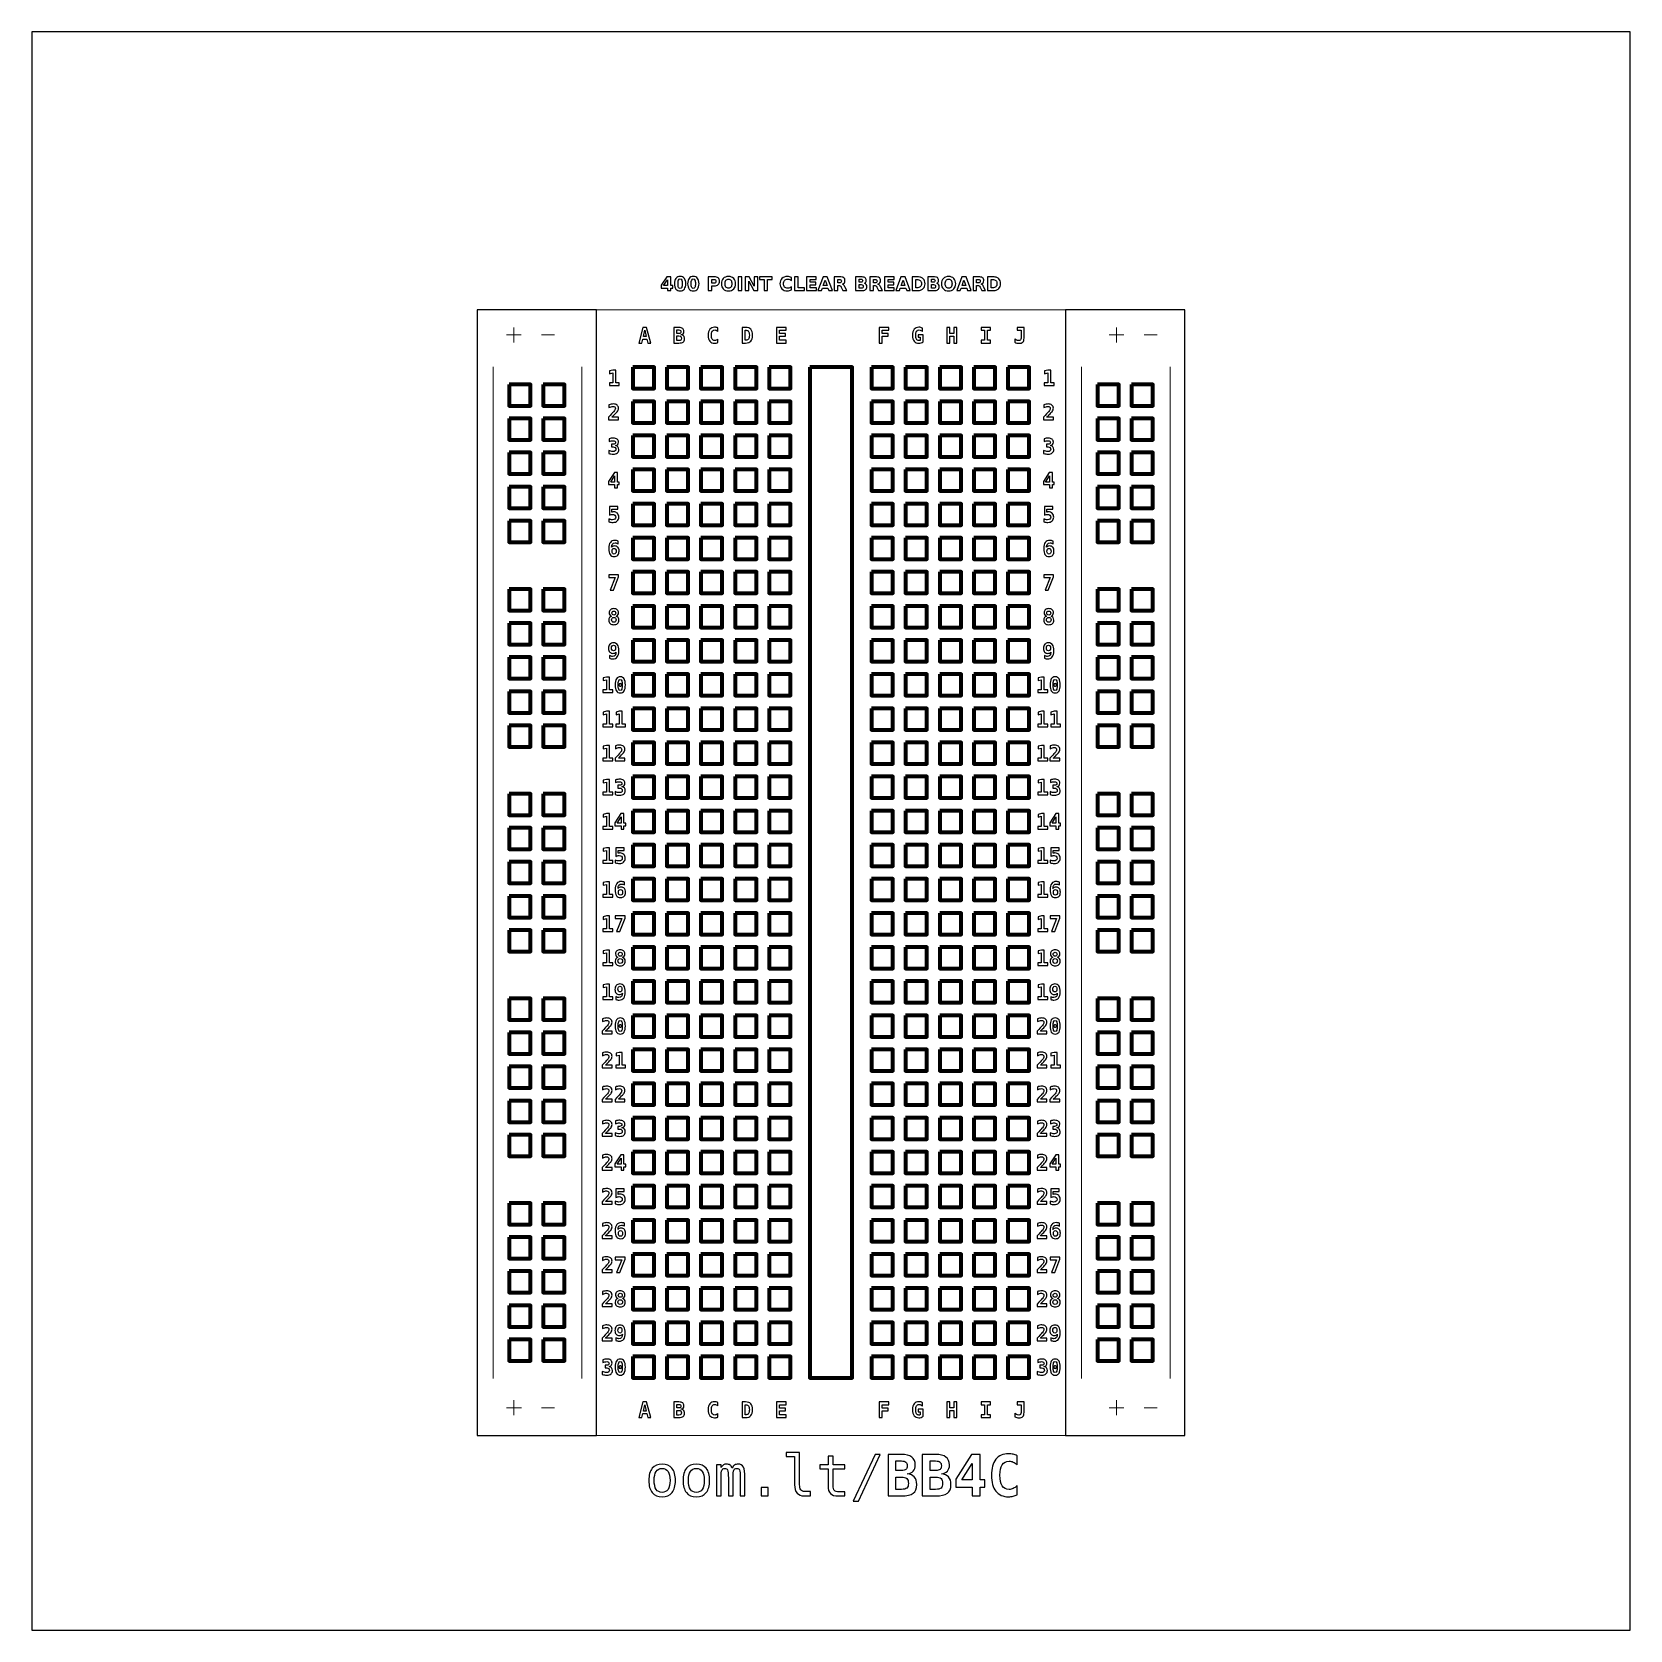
# Model space of a CAD drawing. Header units: centimetres. Extents: x -16.4 to -4.5, y -20.8 to -8.9.
import ezdxf

# ---------------------------------------------------------------- set-up
doc = ezdxf.new("R2010")
doc.units = ezdxf.units.CM
doc.header["$MEASUREMENT"] = 0
doc.layers.add('Layer 1', color=7, linetype='Continuous')

msp = doc.modelspace()

# ---------------------------------------------------------------- linework, layer by layer
at = {"layer": 'Layer 1', "color": 7}
msp.add_lwpolyline([(-16.45, -20.8), (-4.55, -20.8), (-4.55, -8.9), (-16.45, -8.9), (-16.45, -20.8)], close=True, dxfattribs=at)
at = {"layer": 'Layer 1', "color": 250}
for points, knots in [([(-11.72312, -10.72305), (-11.72312, -10.72305), (-11.69362, -10.72305), (-11.69362, -10.72305), (-11.69362, -10.72305), (-11.69362, -10.72305), (-11.69362, -10.78796), (-11.69362, -10.78796), (-11.69362, -10.78796), (-11.69362, -10.78796), (-11.67895, -10.78796), (-11.67895, -10.78796), (-11.67895, -10.78796), (-11.67895, -10.78796), (-11.67895, -10.80718), (-11.67895, -10.80718), (-11.67895, -10.80718), (-11.67895, -10.80718), (-11.69362, -10.80718), (-11.69362, -10.80718), (-11.69362, -10.80718), (-11.69362, -10.80718), (-11.69362, -10.82592), (-11.69362, -10.82592), (-11.69362, -10.82592), (-11.69362, -10.82592), (-11.71869, -10.82592), (-11.71869, -10.82592), (-11.71869, -10.82592), (-11.71869, -10.82592), (-11.71869, -10.80718), (-11.71869, -10.80718), (-11.71869, -10.80718), (-11.71869, -10.80718), (-11.76432, -10.80718), (-11.76432, -10.80718), (-11.76432, -10.80718), (-11.76432, -10.80718), (-11.76432, -10.78443), (-11.76432, -10.78443), (-11.76432, -10.78443), (-11.76432, -10.78443), (-11.72312, -10.72305), (-11.72312, -10.72305)], [0, 0, 0, 0, 0.09090909, 0.09090909, 0.09090909, 0.09090909, 0.18181818, 0.18181818, 0.18181818, 0.18181818, 0.27272727, 0.27272727, 0.27272727, 0.27272727, 0.36363636, 0.36363636, 0.36363636, 0.36363636, 0.45454545, 0.45454545, 0.45454545, 0.45454545, 0.54545455, 0.54545455, 0.54545455, 0.54545455, 0.63636364, 0.63636364, 0.63636364, 0.63636364, 0.72727273, 0.72727273, 0.72727273, 0.72727273, 0.81818182, 0.81818182, 0.81818182, 0.81818182, 0.90909091, 0.90909091, 0.90909091, 0.90909091, 1, 1, 1, 1]), ([(-11.71869, -10.7449), (-11.71869, -10.7449), (-11.74779, -10.78796), (-11.74779, -10.78796), (-11.74779, -10.78796), (-11.74779, -10.78796), (-11.71869, -10.78796), (-11.71869, -10.78796), (-11.71869, -10.78796), (-11.71869, -10.78796), (-11.71869, -10.7449), (-11.71869, -10.7449)], [0, 0, 0, 0, 0.33333333, 0.33333333, 0.33333333, 0.33333333, 0.66666667, 0.66666667, 0.66666667, 0.66666667, 1, 1, 1, 1]), ([(-11.58104, -10.77458), (-11.58104, -10.79163), (-11.58471, -10.80478), (-11.59207, -10.81404), (-11.59207, -10.81404), (-11.59941, -10.82329), (-11.60985, -10.82792), (-11.62335, -10.82792), (-11.62335, -10.82792), (-11.6369, -10.82792), (-11.64736, -10.82329), (-11.6547, -10.81404), (-11.6547, -10.81404), (-11.66206, -10.80478), (-11.66573, -10.79163), (-11.66573, -10.77458), (-11.66573, -10.77458), (-11.66573, -10.75751), (-11.66206, -10.74433), (-11.6547, -10.73507), (-11.6547, -10.73507), (-11.64736, -10.72583), (-11.6369, -10.72119), (-11.62335, -10.72119), (-11.62335, -10.72119), (-11.60985, -10.72119), (-11.59941, -10.72583), (-11.59207, -10.73507), (-11.59207, -10.73507), (-11.58471, -10.74433), (-11.58104, -10.75751), (-11.58104, -10.77458)], [0, 0, 0, 0, 0.125, 0.125, 0.125, 0.125, 0.25, 0.25, 0.25, 0.25, 0.375, 0.375, 0.375, 0.375, 0.5, 0.5, 0.5, 0.5, 0.625, 0.625, 0.625, 0.625, 0.75, 0.75, 0.75, 0.75, 0.875, 0.875, 0.875, 0.875, 1, 1, 1, 1]), ([(-11.60757, -10.77439), (-11.60757, -10.76153), (-11.60877, -10.75247), (-11.61119, -10.7472), (-11.61119, -10.7472), (-11.61359, -10.74196), (-11.61766, -10.73933), (-11.62335, -10.73933), (-11.62335, -10.73933), (-11.62904, -10.73933), (-11.63311, -10.74196), (-11.63556, -10.7472), (-11.63556, -10.7472), (-11.63798, -10.75247), (-11.6392, -10.76153), (-11.6392, -10.77439), (-11.6392, -10.77439), (-11.6392, -10.78737), (-11.63798, -10.79655), (-11.63556, -10.80186), (-11.63556, -10.80186), (-11.63311, -10.8072), (-11.62904, -10.80986), (-11.62335, -10.80986), (-11.62335, -10.80986), (-11.61771, -10.80986), (-11.61366, -10.8072), (-11.61121, -10.80186), (-11.61121, -10.80186), (-11.60879, -10.79655), (-11.60757, -10.78737), (-11.60757, -10.77439)], [0, 0, 0, 0, 0.125, 0.125, 0.125, 0.125, 0.25, 0.25, 0.25, 0.25, 0.375, 0.375, 0.375, 0.375, 0.5, 0.5, 0.5, 0.5, 0.625, 0.625, 0.625, 0.625, 0.75, 0.75, 0.75, 0.75, 0.875, 0.875, 0.875, 0.875, 1, 1, 1, 1]), ([(-11.48285, -10.77458), (-11.48285, -10.79163), (-11.48652, -10.80478), (-11.49388, -10.81404), (-11.49388, -10.81404), (-11.50122, -10.82329), (-11.51166, -10.82792), (-11.52516, -10.82792), (-11.52516, -10.82792), (-11.53871, -10.82792), (-11.54917, -10.82329), (-11.55651, -10.81404), (-11.55651, -10.81404), (-11.56387, -10.80478), (-11.56754, -10.79163), (-11.56754, -10.77458), (-11.56754, -10.77458), (-11.56754, -10.75751), (-11.56387, -10.74433), (-11.55651, -10.73507), (-11.55651, -10.73507), (-11.54917, -10.72583), (-11.53871, -10.72119), (-11.52516, -10.72119), (-11.52516, -10.72119), (-11.51166, -10.72119), (-11.50122, -10.72583), (-11.49388, -10.73507), (-11.49388, -10.73507), (-11.48652, -10.74433), (-11.48285, -10.75751), (-11.48285, -10.77458)], [0, 0, 0, 0, 0.125, 0.125, 0.125, 0.125, 0.25, 0.25, 0.25, 0.25, 0.375, 0.375, 0.375, 0.375, 0.5, 0.5, 0.5, 0.5, 0.625, 0.625, 0.625, 0.625, 0.75, 0.75, 0.75, 0.75, 0.875, 0.875, 0.875, 0.875, 1, 1, 1, 1]), ([(-11.50938, -10.77439), (-11.50938, -10.76153), (-11.51058, -10.75247), (-11.513, -10.7472), (-11.513, -10.7472), (-11.5154, -10.74196), (-11.51947, -10.73933), (-11.52516, -10.73933), (-11.52516, -10.73933), (-11.53085, -10.73933), (-11.53492, -10.74196), (-11.53737, -10.7472), (-11.53737, -10.7472), (-11.53979, -10.75247), (-11.54101, -10.76153), (-11.54101, -10.77439), (-11.54101, -10.77439), (-11.54101, -10.78737), (-11.53979, -10.79655), (-11.53737, -10.80186), (-11.53737, -10.80186), (-11.53492, -10.8072), (-11.53085, -10.80986), (-11.52516, -10.80986), (-11.52516, -10.80986), (-11.51952, -10.80986), (-11.51547, -10.8072), (-11.51302, -10.80186), (-11.51302, -10.80186), (-11.5106, -10.79655), (-11.50938, -10.78737), (-11.50938, -10.77439)], [0, 0, 0, 0, 0.125, 0.125, 0.125, 0.125, 0.25, 0.25, 0.25, 0.25, 0.375, 0.375, 0.375, 0.375, 0.5, 0.5, 0.5, 0.5, 0.625, 0.625, 0.625, 0.625, 0.75, 0.75, 0.75, 0.75, 0.875, 0.875, 0.875, 0.875, 1, 1, 1, 1]), ([(-11.41401, -10.72305), (-11.41401, -10.72305), (-11.36999, -10.72305), (-11.36999, -10.72305), (-11.36999, -10.72305), (-11.35689, -10.72305), (-11.34684, -10.72597), (-11.33983, -10.73178), (-11.33983, -10.73178), (-11.33283, -10.73759), (-11.32932, -10.74586), (-11.32932, -10.75661), (-11.32932, -10.75661), (-11.32932, -10.76738), (-11.33283, -10.77568), (-11.33983, -10.78149), (-11.33983, -10.78149), (-11.34684, -10.7873), (-11.35689, -10.79022), (-11.36999, -10.79022), (-11.36999, -10.79022), (-11.36999, -10.79022), (-11.38748, -10.79022), (-11.38748, -10.79022), (-11.38748, -10.79022), (-11.38748, -10.79022), (-11.38748, -10.82592), (-11.38748, -10.82592), (-11.38748, -10.82592), (-11.38748, -10.82592), (-11.41401, -10.82592), (-11.41401, -10.82592), (-11.41401, -10.82592), (-11.41401, -10.82592), (-11.41401, -10.72305), (-11.41401, -10.72305)], [0, 0, 0, 0, 0.11111111, 0.11111111, 0.11111111, 0.11111111, 0.22222222, 0.22222222, 0.22222222, 0.22222222, 0.33333333, 0.33333333, 0.33333333, 0.33333333, 0.44444444, 0.44444444, 0.44444444, 0.44444444, 0.55555556, 0.55555556, 0.55555556, 0.55555556, 0.66666667, 0.66666667, 0.66666667, 0.66666667, 0.77777778, 0.77777778, 0.77777778, 0.77777778, 0.88888889, 0.88888889, 0.88888889, 0.88888889, 1, 1, 1, 1]), ([(-11.38748, -10.74227), (-11.38748, -10.74227), (-11.38748, -10.771), (-11.38748, -10.771), (-11.38748, -10.771), (-11.38748, -10.771), (-11.37281, -10.771), (-11.37281, -10.771), (-11.37281, -10.771), (-11.36766, -10.771), (-11.36368, -10.76976), (-11.36088, -10.76724), (-11.36088, -10.76724), (-11.35808, -10.76475), (-11.35667, -10.7612), (-11.35667, -10.75661), (-11.35667, -10.75661), (-11.35667, -10.752), (-11.35808, -10.74847), (-11.36088, -10.74598), (-11.36088, -10.74598), (-11.36368, -10.74351), (-11.36766, -10.74227), (-11.37281, -10.74227), (-11.37281, -10.74227), (-11.37281, -10.74227), (-11.38748, -10.74227), (-11.38748, -10.74227)], [0, 0, 0, 0, 0.14285714, 0.14285714, 0.14285714, 0.14285714, 0.28571429, 0.28571429, 0.28571429, 0.28571429, 0.42857143, 0.42857143, 0.42857143, 0.42857143, 0.57142857, 0.57142857, 0.57142857, 0.57142857, 0.71428571, 0.71428571, 0.71428571, 0.71428571, 0.85714286, 0.85714286, 0.85714286, 0.85714286, 1, 1, 1, 1]), ([(-11.26361, -10.72119), (-11.24708, -10.72119), (-11.23412, -10.72592), (-11.22476, -10.7354), (-11.22476, -10.7354), (-11.21538, -10.74485), (-11.2107, -10.7579), (-11.2107, -10.77458), (-11.2107, -10.77458), (-11.2107, -10.79121), (-11.21538, -10.80426), (-11.22476, -10.81371), (-11.22476, -10.81371), (-11.23412, -10.82319), (-11.24708, -10.82792), (-11.26361, -10.82792), (-11.26361, -10.82792), (-11.2801, -10.82792), (-11.29303, -10.82319), (-11.30244, -10.81371), (-11.30244, -10.81371), (-11.31182, -10.80426), (-11.31653, -10.79121), (-11.31653, -10.77458), (-11.31653, -10.77458), (-11.31653, -10.7579), (-11.31182, -10.74485), (-11.30244, -10.7354), (-11.30244, -10.7354), (-11.29303, -10.72592), (-11.2801, -10.72119), (-11.26361, -10.72119)], [0, 0, 0, 0, 0.125, 0.125, 0.125, 0.125, 0.25, 0.25, 0.25, 0.25, 0.375, 0.375, 0.375, 0.375, 0.5, 0.5, 0.5, 0.5, 0.625, 0.625, 0.625, 0.625, 0.75, 0.75, 0.75, 0.75, 0.875, 0.875, 0.875, 0.875, 1, 1, 1, 1]), ([(-11.26361, -10.74041), (-11.2717, -10.74041), (-11.27796, -10.74339), (-11.28243, -10.74937), (-11.28243, -10.74937), (-11.28687, -10.75534), (-11.28911, -10.76374), (-11.28911, -10.77458), (-11.28911, -10.77458), (-11.28911, -10.7854), (-11.28687, -10.79377), (-11.28243, -10.79974), (-11.28243, -10.79974), (-11.27796, -10.80572), (-11.2717, -10.8087), (-11.26361, -10.8087), (-11.26361, -10.8087), (-11.25547, -10.8087), (-11.2492, -10.80572), (-11.24473, -10.79974), (-11.24473, -10.79974), (-11.24028, -10.79377), (-11.23805, -10.7854), (-11.23805, -10.77458), (-11.23805, -10.77458), (-11.23805, -10.76374), (-11.24028, -10.75534), (-11.24473, -10.74937), (-11.24473, -10.74937), (-11.2492, -10.74339), (-11.25547, -10.74041), (-11.26361, -10.74041)], [0, 0, 0, 0, 0.125, 0.125, 0.125, 0.125, 0.25, 0.25, 0.25, 0.25, 0.375, 0.375, 0.375, 0.375, 0.5, 0.5, 0.5, 0.5, 0.625, 0.625, 0.625, 0.625, 0.75, 0.75, 0.75, 0.75, 0.875, 0.875, 0.875, 0.875, 1, 1, 1, 1]), ([(-11.19063, -10.72305), (-11.19063, -10.72305), (-11.1641, -10.72305), (-11.1641, -10.72305), (-11.1641, -10.72305), (-11.1641, -10.72305), (-11.1641, -10.82592), (-11.1641, -10.82592), (-11.1641, -10.82592), (-11.1641, -10.82592), (-11.19063, -10.82592), (-11.19063, -10.82592), (-11.19063, -10.82592), (-11.19063, -10.82592), (-11.19063, -10.72305), (-11.19063, -10.72305)], [0, 0, 0, 0, 0.25, 0.25, 0.25, 0.25, 0.5, 0.5, 0.5, 0.5, 0.75, 0.75, 0.75, 0.75, 1, 1, 1, 1]), ([(-11.13814, -10.72305), (-11.13814, -10.72305), (-11.10851, -10.72305), (-11.10851, -10.72305), (-11.10851, -10.72305), (-11.10851, -10.72305), (-11.07109, -10.79361), (-11.07109, -10.79361), (-11.07109, -10.79361), (-11.07109, -10.79361), (-11.07109, -10.72305), (-11.07109, -10.72305), (-11.07109, -10.72305), (-11.07109, -10.72305), (-11.04595, -10.72305), (-11.04595, -10.72305), (-11.04595, -10.72305), (-11.04595, -10.72305), (-11.04595, -10.82592), (-11.04595, -10.82592), (-11.04595, -10.82592), (-11.04595, -10.82592), (-11.07558, -10.82592), (-11.07558, -10.82592), (-11.07558, -10.82592), (-11.07558, -10.82592), (-11.113, -10.75536), (-11.113, -10.75536), (-11.113, -10.75536), (-11.113, -10.75536), (-11.113, -10.82592), (-11.113, -10.82592), (-11.113, -10.82592), (-11.113, -10.82592), (-11.13814, -10.82592), (-11.13814, -10.82592), (-11.13814, -10.82592), (-11.13814, -10.82592), (-11.13814, -10.72305), (-11.13814, -10.72305)], [0, 0, 0, 0, 0.1, 0.1, 0.1, 0.1, 0.2, 0.2, 0.2, 0.2, 0.3, 0.3, 0.3, 0.3, 0.4, 0.4, 0.4, 0.4, 0.5, 0.5, 0.5, 0.5, 0.6, 0.6, 0.6, 0.6, 0.7, 0.7, 0.7, 0.7, 0.8, 0.8, 0.8, 0.8, 0.9, 0.9, 0.9, 0.9, 1, 1, 1, 1]), ([(-11.03233, -10.72305), (-11.03233, -10.72305), (-10.93753, -10.72305), (-10.93753, -10.72305), (-10.93753, -10.72305), (-10.93753, -10.72305), (-10.93753, -10.74311), (-10.93753, -10.74311), (-10.93753, -10.74311), (-10.93753, -10.74311), (-10.97163, -10.74311), (-10.97163, -10.74311), (-10.97163, -10.74311), (-10.97163, -10.74311), (-10.97163, -10.82592), (-10.97163, -10.82592), (-10.97163, -10.82592), (-10.97163, -10.82592), (-10.99816, -10.82592), (-10.99816, -10.82592), (-10.99816, -10.82592), (-10.99816, -10.82592), (-10.99816, -10.74311), (-10.99816, -10.74311), (-10.99816, -10.74311), (-10.99816, -10.74311), (-11.03233, -10.74311), (-11.03233, -10.74311), (-11.03233, -10.74311), (-11.03233, -10.74311), (-11.03233, -10.72305), (-11.03233, -10.72305)], [0, 0, 0, 0, 0.125, 0.125, 0.125, 0.125, 0.25, 0.25, 0.25, 0.25, 0.375, 0.375, 0.375, 0.375, 0.5, 0.5, 0.5, 0.5, 0.625, 0.625, 0.625, 0.625, 0.75, 0.75, 0.75, 0.75, 0.875, 0.875, 0.875, 0.875, 1, 1, 1, 1]), ([(-10.79308, -10.82028), (-10.79794, -10.82279), (-10.80302, -10.8247), (-10.80832, -10.82599), (-10.80832, -10.82599), (-10.81358, -10.82728), (-10.81911, -10.82792), (-10.82485, -10.82792), (-10.82485, -10.82792), (-10.84197, -10.82792), (-10.85554, -10.82312), (-10.86556, -10.81355), (-10.86556, -10.81355), (-10.87558, -10.80398), (-10.88059, -10.791), (-10.88059, -10.77458), (-10.88059, -10.77458), (-10.88059, -10.75814), (-10.87558, -10.74513), (-10.86556, -10.73556), (-10.86556, -10.73556), (-10.85554, -10.72599), (-10.84197, -10.72119), (-10.82485, -10.72119), (-10.82485, -10.72119), (-10.81911, -10.72119), (-10.81358, -10.72183), (-10.80832, -10.72312), (-10.80832, -10.72312), (-10.80302, -10.72441), (-10.79794, -10.72632), (-10.79308, -10.72884), (-10.79308, -10.72884), (-10.79308, -10.72884), (-10.79308, -10.75012), (-10.79308, -10.75012), (-10.79308, -10.75012), (-10.79799, -10.74676), (-10.80284, -10.74431), (-10.80761, -10.74276), (-10.80761, -10.74276), (-10.81238, -10.74118), (-10.81742, -10.74041), (-10.82271, -10.74041), (-10.82271, -10.74041), (-10.83216, -10.74041), (-10.83962, -10.74344), (-10.84503, -10.74951), (-10.84503, -10.74951), (-10.85046, -10.75558), (-10.85317, -10.76393), (-10.85317, -10.77458), (-10.85317, -10.77458), (-10.85317, -10.78521), (-10.85046, -10.79354), (-10.84503, -10.7996), (-10.84503, -10.7996), (-10.83962, -10.80567), (-10.83216, -10.8087), (-10.82271, -10.8087), (-10.82271, -10.8087), (-10.81742, -10.8087), (-10.81238, -10.80793), (-10.80761, -10.80635), (-10.80761, -10.80635), (-10.80284, -10.8048), (-10.79799, -10.80235), (-10.79308, -10.79899), (-10.79308, -10.79899), (-10.79308, -10.79899), (-10.79308, -10.82028), (-10.79308, -10.82028)], [0, 0, 0, 0, 0.05555556, 0.05555556, 0.05555556, 0.05555556, 0.11111111, 0.11111111, 0.11111111, 0.11111111, 0.16666667, 0.16666667, 0.16666667, 0.16666667, 0.22222222, 0.22222222, 0.22222222, 0.22222222, 0.27777778, 0.27777778, 0.27777778, 0.27777778, 0.33333333, 0.33333333, 0.33333333, 0.33333333, 0.38888889, 0.38888889, 0.38888889, 0.38888889, 0.44444444, 0.44444444, 0.44444444, 0.44444444, 0.5, 0.5, 0.5, 0.5, 0.55555556, 0.55555556, 0.55555556, 0.55555556, 0.61111111, 0.61111111, 0.61111111, 0.61111111, 0.66666667, 0.66666667, 0.66666667, 0.66666667, 0.72222222, 0.72222222, 0.72222222, 0.72222222, 0.77777778, 0.77777778, 0.77777778, 0.77777778, 0.83333333, 0.83333333, 0.83333333, 0.83333333, 0.88888889, 0.88888889, 0.88888889, 0.88888889, 0.94444444, 0.94444444, 0.94444444, 0.94444444, 1, 1, 1, 1]), ([(-10.77111, -10.72305), (-10.77111, -10.72305), (-10.74458, -10.72305), (-10.74458, -10.72305), (-10.74458, -10.72305), (-10.74458, -10.72305), (-10.74458, -10.80586), (-10.74458, -10.80586), (-10.74458, -10.80586), (-10.74458, -10.80586), (-10.69802, -10.80586), (-10.69802, -10.80586), (-10.69802, -10.80586), (-10.69802, -10.80586), (-10.69802, -10.82592), (-10.69802, -10.82592), (-10.69802, -10.82592), (-10.69802, -10.82592), (-10.77111, -10.82592), (-10.77111, -10.82592), (-10.77111, -10.82592), (-10.77111, -10.82592), (-10.77111, -10.72305), (-10.77111, -10.72305)], [0, 0, 0, 0, 0.16666667, 0.16666667, 0.16666667, 0.16666667, 0.33333333, 0.33333333, 0.33333333, 0.33333333, 0.5, 0.5, 0.5, 0.5, 0.66666667, 0.66666667, 0.66666667, 0.66666667, 0.83333333, 0.83333333, 0.83333333, 0.83333333, 1, 1, 1, 1]), ([(-10.6812, -10.72305), (-10.6812, -10.72305), (-10.60961, -10.72305), (-10.60961, -10.72305), (-10.60961, -10.72305), (-10.60961, -10.72305), (-10.60961, -10.74311), (-10.60961, -10.74311), (-10.60961, -10.74311), (-10.60961, -10.74311), (-10.65467, -10.74311), (-10.65467, -10.74311), (-10.65467, -10.74311), (-10.65467, -10.74311), (-10.65467, -10.76226), (-10.65467, -10.76226), (-10.65467, -10.76226), (-10.65467, -10.76226), (-10.61232, -10.76226), (-10.61232, -10.76226), (-10.61232, -10.76226), (-10.61232, -10.76226), (-10.61232, -10.78232), (-10.61232, -10.78232), (-10.61232, -10.78232), (-10.61232, -10.78232), (-10.65467, -10.78232), (-10.65467, -10.78232), (-10.65467, -10.78232), (-10.65467, -10.78232), (-10.65467, -10.80586), (-10.65467, -10.80586), (-10.65467, -10.80586), (-10.65467, -10.80586), (-10.60811, -10.80586), (-10.60811, -10.80586), (-10.60811, -10.80586), (-10.60811, -10.80586), (-10.60811, -10.82592), (-10.60811, -10.82592), (-10.60811, -10.82592), (-10.60811, -10.82592), (-10.6812, -10.82592), (-10.6812, -10.82592), (-10.6812, -10.82592), (-10.6812, -10.82592), (-10.6812, -10.72305), (-10.6812, -10.72305)], [0, 0, 0, 0, 0.08333333, 0.08333333, 0.08333333, 0.08333333, 0.16666667, 0.16666667, 0.16666667, 0.16666667, 0.25, 0.25, 0.25, 0.25, 0.33333333, 0.33333333, 0.33333333, 0.33333333, 0.41666667, 0.41666667, 0.41666667, 0.41666667, 0.5, 0.5, 0.5, 0.5, 0.58333333, 0.58333333, 0.58333333, 0.58333333, 0.66666667, 0.66666667, 0.66666667, 0.66666667, 0.75, 0.75, 0.75, 0.75, 0.83333333, 0.83333333, 0.83333333, 0.83333333, 0.91666667, 0.91666667, 0.91666667, 0.91666667, 1, 1, 1, 1]), ([(-10.52238, -10.8072), (-10.52238, -10.8072), (-10.56387, -10.8072), (-10.56387, -10.8072), (-10.56387, -10.8072), (-10.56387, -10.8072), (-10.57041, -10.82592), (-10.57041, -10.82592), (-10.57041, -10.82592), (-10.57041, -10.82592), (-10.59708, -10.82592), (-10.59708, -10.82592), (-10.59708, -10.82592), (-10.59708, -10.82592), (-10.55898, -10.72305), (-10.55898, -10.72305), (-10.55898, -10.72305), (-10.55898, -10.72305), (-10.52735, -10.72305), (-10.52735, -10.72305), (-10.52735, -10.72305), (-10.52735, -10.72305), (-10.48925, -10.82592), (-10.48925, -10.82592), (-10.48925, -10.82592), (-10.48925, -10.82592), (-10.51592, -10.82592), (-10.51592, -10.82592), (-10.51592, -10.82592), (-10.51592, -10.82592), (-10.52238, -10.8072), (-10.52238, -10.8072)], [0, 0, 0, 0, 0.125, 0.125, 0.125, 0.125, 0.25, 0.25, 0.25, 0.25, 0.375, 0.375, 0.375, 0.375, 0.5, 0.5, 0.5, 0.5, 0.625, 0.625, 0.625, 0.625, 0.75, 0.75, 0.75, 0.75, 0.875, 0.875, 0.875, 0.875, 1, 1, 1, 1]), ([(-10.55726, -10.7881), (-10.55726, -10.7881), (-10.52906, -10.7881), (-10.52906, -10.7881), (-10.52906, -10.7881), (-10.52906, -10.7881), (-10.54313, -10.74718), (-10.54313, -10.74718), (-10.54313, -10.74718), (-10.54313, -10.74718), (-10.55726, -10.7881), (-10.55726, -10.7881)], [0, 0, 0, 0, 0.33333333, 0.33333333, 0.33333333, 0.33333333, 0.66666667, 0.66666667, 0.66666667, 0.66666667, 1, 1, 1, 1]), ([(-10.44905, -10.787), (-10.44905, -10.787), (-10.44905, -10.82592), (-10.44905, -10.82592), (-10.44905, -10.82592), (-10.44905, -10.82592), (-10.47558, -10.82592), (-10.47558, -10.82592), (-10.47558, -10.82592), (-10.47558, -10.82592), (-10.47558, -10.72305), (-10.47558, -10.72305), (-10.47558, -10.72305), (-10.47558, -10.72305), (-10.43506, -10.72305), (-10.43506, -10.72305), (-10.43506, -10.72305), (-10.42151, -10.72305), (-10.41156, -10.72533), (-10.40526, -10.72987), (-10.40526, -10.72987), (-10.39894, -10.73441), (-10.39578, -10.74161), (-10.39578, -10.75144), (-10.39578, -10.75144), (-10.39578, -10.75823), (-10.39743, -10.76383), (-10.4007, -10.76818), (-10.4007, -10.76818), (-10.40399, -10.77256), (-10.40895, -10.77578), (-10.41556, -10.77783), (-10.41556, -10.77783), (-10.41194, -10.77867), (-10.40867, -10.78053), (-10.4058, -10.78345), (-10.4058, -10.78345), (-10.40293, -10.78636), (-10.40004, -10.79078), (-10.3971, -10.79671), (-10.3971, -10.79671), (-10.3971, -10.79671), (-10.38268, -10.82592), (-10.38268, -10.82592), (-10.38268, -10.82592), (-10.38268, -10.82592), (-10.41095, -10.82592), (-10.41095, -10.82592), (-10.41095, -10.82592), (-10.41095, -10.82592), (-10.42349, -10.80036), (-10.42349, -10.80036), (-10.42349, -10.80036), (-10.426, -10.79523), (-10.42857, -10.7917), (-10.43118, -10.78982), (-10.43118, -10.78982), (-10.43377, -10.78794), (-10.43722, -10.787), (-10.44155, -10.787), (-10.44155, -10.787), (-10.44155, -10.787), (-10.44905, -10.787), (-10.44905, -10.787)], [0, 0, 0, 0, 0.0625, 0.0625, 0.0625, 0.0625, 0.125, 0.125, 0.125, 0.125, 0.1875, 0.1875, 0.1875, 0.1875, 0.25, 0.25, 0.25, 0.25, 0.3125, 0.3125, 0.3125, 0.3125, 0.375, 0.375, 0.375, 0.375, 0.4375, 0.4375, 0.4375, 0.4375, 0.5, 0.5, 0.5, 0.5, 0.5625, 0.5625, 0.5625, 0.5625, 0.625, 0.625, 0.625, 0.625, 0.6875, 0.6875, 0.6875, 0.6875, 0.75, 0.75, 0.75, 0.75, 0.8125, 0.8125, 0.8125, 0.8125, 0.875, 0.875, 0.875, 0.875, 0.9375, 0.9375, 0.9375, 0.9375, 1, 1, 1, 1]), ([(-10.43788, -10.76868), (-10.43233, -10.76868), (-10.42833, -10.76764), (-10.42593, -10.76557), (-10.42593, -10.76557), (-10.42351, -10.7635), (-10.42231, -10.76009), (-10.42231, -10.75536), (-10.42231, -10.75536), (-10.42231, -10.75068), (-10.42351, -10.74732), (-10.42593, -10.7453), (-10.42593, -10.7453), (-10.42833, -10.74328), (-10.43233, -10.74227), (-10.43788, -10.74227), (-10.43788, -10.74227), (-10.43788, -10.74227), (-10.44905, -10.74227), (-10.44905, -10.74227), (-10.44905, -10.74227), (-10.44905, -10.74227), (-10.44905, -10.76868), (-10.44905, -10.76868), (-10.44905, -10.76868), (-10.44905, -10.76868), (-10.43788, -10.76868), (-10.43788, -10.76868)], [0, 0, 0, 0, 0.14285714, 0.14285714, 0.14285714, 0.14285714, 0.28571429, 0.28571429, 0.28571429, 0.28571429, 0.42857143, 0.42857143, 0.42857143, 0.42857143, 0.57142857, 0.57142857, 0.57142857, 0.57142857, 0.71428571, 0.71428571, 0.71428571, 0.71428571, 0.85714286, 0.85714286, 0.85714286, 0.85714286, 1, 1, 1, 1]), ([(-10.25103, -10.77086), (-10.24534, -10.77251), (-10.24092, -10.77557), (-10.23779, -10.78004), (-10.23779, -10.78004), (-10.23466, -10.78448), (-10.23311, -10.78996), (-10.23311, -10.79643), (-10.23311, -10.79643), (-10.23311, -10.80635), (-10.23648, -10.81374), (-10.24318, -10.81861), (-10.24318, -10.81861), (-10.24988, -10.82347), (-10.26009, -10.82592), (-10.27378, -10.82592), (-10.27378, -10.82592), (-10.27378, -10.82592), (-10.3178, -10.82592), (-10.3178, -10.82592), (-10.3178, -10.82592), (-10.3178, -10.82592), (-10.3178, -10.72305), (-10.3178, -10.72305), (-10.3178, -10.72305), (-10.3178, -10.72305), (-10.27798, -10.72305), (-10.27798, -10.72305), (-10.27798, -10.72305), (-10.26369, -10.72305), (-10.25334, -10.72521), (-10.24694, -10.72952), (-10.24694, -10.72952), (-10.24052, -10.73385), (-10.23732, -10.74076), (-10.23732, -10.75026), (-10.23732, -10.75026), (-10.23732, -10.75527), (-10.2385, -10.75953), (-10.24083, -10.76306), (-10.24083, -10.76306), (-10.24318, -10.76656), (-10.24656, -10.76917), (-10.25103, -10.77086)], [0, 0, 0, 0, 0.09090909, 0.09090909, 0.09090909, 0.09090909, 0.18181818, 0.18181818, 0.18181818, 0.18181818, 0.27272727, 0.27272727, 0.27272727, 0.27272727, 0.36363636, 0.36363636, 0.36363636, 0.36363636, 0.45454545, 0.45454545, 0.45454545, 0.45454545, 0.54545455, 0.54545455, 0.54545455, 0.54545455, 0.63636364, 0.63636364, 0.63636364, 0.63636364, 0.72727273, 0.72727273, 0.72727273, 0.72727273, 0.81818182, 0.81818182, 0.81818182, 0.81818182, 0.90909091, 0.90909091, 0.90909091, 0.90909091, 1, 1, 1, 1]), ([(-10.2766, -10.76287), (-10.27241, -10.76287), (-10.26924, -10.76195), (-10.2671, -10.76012), (-10.2671, -10.76012), (-10.26493, -10.75828), (-10.26385, -10.75558), (-10.26385, -10.75198), (-10.26385, -10.75198), (-10.26385, -10.74845), (-10.26493, -10.74577), (-10.2671, -10.74391), (-10.2671, -10.74391), (-10.26924, -10.74205), (-10.27241, -10.74111), (-10.2766, -10.74111), (-10.2766, -10.74111), (-10.2766, -10.74111), (-10.29127, -10.74111), (-10.29127, -10.74111), (-10.29127, -10.74111), (-10.29127, -10.74111), (-10.29127, -10.76287), (-10.29127, -10.76287), (-10.29127, -10.76287), (-10.29127, -10.76287), (-10.2766, -10.76287), (-10.2766, -10.76287)], [0, 0, 0, 0, 0.14285714, 0.14285714, 0.14285714, 0.14285714, 0.28571429, 0.28571429, 0.28571429, 0.28571429, 0.42857143, 0.42857143, 0.42857143, 0.42857143, 0.57142857, 0.57142857, 0.57142857, 0.57142857, 0.71428571, 0.71428571, 0.71428571, 0.71428571, 0.85714286, 0.85714286, 0.85714286, 0.85714286, 1, 1, 1, 1]), ([(-10.2757, -10.80786), (-10.27036, -10.80786), (-10.26637, -10.80673), (-10.26366, -10.80449), (-10.26366, -10.80449), (-10.26098, -10.80224), (-10.25964, -10.79883), (-10.25964, -10.79429), (-10.25964, -10.79429), (-10.25964, -10.78984), (-10.26098, -10.7865), (-10.26364, -10.78427), (-10.26364, -10.78427), (-10.2663, -10.78203), (-10.27032, -10.78093), (-10.2757, -10.78093), (-10.2757, -10.78093), (-10.2757, -10.78093), (-10.29127, -10.78093), (-10.29127, -10.78093), (-10.29127, -10.78093), (-10.29127, -10.78093), (-10.29127, -10.80786), (-10.29127, -10.80786), (-10.29127, -10.80786), (-10.29127, -10.80786), (-10.2757, -10.80786), (-10.2757, -10.80786)], [0, 0, 0, 0, 0.14285714, 0.14285714, 0.14285714, 0.14285714, 0.28571429, 0.28571429, 0.28571429, 0.28571429, 0.42857143, 0.42857143, 0.42857143, 0.42857143, 0.57142857, 0.57142857, 0.57142857, 0.57142857, 0.71428571, 0.71428571, 0.71428571, 0.71428571, 0.85714286, 0.85714286, 0.85714286, 0.85714286, 1, 1, 1, 1]), ([(-10.18372, -10.787), (-10.18372, -10.787), (-10.18372, -10.82592), (-10.18372, -10.82592), (-10.18372, -10.82592), (-10.18372, -10.82592), (-10.21025, -10.82592), (-10.21025, -10.82592), (-10.21025, -10.82592), (-10.21025, -10.82592), (-10.21025, -10.72305), (-10.21025, -10.72305), (-10.21025, -10.72305), (-10.21025, -10.72305), (-10.16973, -10.72305), (-10.16973, -10.72305), (-10.16973, -10.72305), (-10.15618, -10.72305), (-10.14623, -10.72533), (-10.13993, -10.72987), (-10.13993, -10.72987), (-10.13361, -10.73441), (-10.13045, -10.74161), (-10.13045, -10.75144), (-10.13045, -10.75144), (-10.13045, -10.75823), (-10.1321, -10.76383), (-10.13537, -10.76818), (-10.13537, -10.76818), (-10.13866, -10.77256), (-10.14362, -10.77578), (-10.15023, -10.77783), (-10.15023, -10.77783), (-10.14661, -10.77867), (-10.14334, -10.78053), (-10.14047, -10.78345), (-10.14047, -10.78345), (-10.1376, -10.78636), (-10.13471, -10.79078), (-10.13177, -10.79671), (-10.13177, -10.79671), (-10.13177, -10.79671), (-10.11735, -10.82592), (-10.11735, -10.82592), (-10.11735, -10.82592), (-10.11735, -10.82592), (-10.14562, -10.82592), (-10.14562, -10.82592), (-10.14562, -10.82592), (-10.14562, -10.82592), (-10.15816, -10.80036), (-10.15816, -10.80036), (-10.15816, -10.80036), (-10.16067, -10.79523), (-10.16324, -10.7917), (-10.16585, -10.78982), (-10.16585, -10.78982), (-10.16844, -10.78794), (-10.17189, -10.787), (-10.17622, -10.787), (-10.17622, -10.787), (-10.17622, -10.787), (-10.18372, -10.787), (-10.18372, -10.787)], [0, 0, 0, 0, 0.0625, 0.0625, 0.0625, 0.0625, 0.125, 0.125, 0.125, 0.125, 0.1875, 0.1875, 0.1875, 0.1875, 0.25, 0.25, 0.25, 0.25, 0.3125, 0.3125, 0.3125, 0.3125, 0.375, 0.375, 0.375, 0.375, 0.4375, 0.4375, 0.4375, 0.4375, 0.5, 0.5, 0.5, 0.5, 0.5625, 0.5625, 0.5625, 0.5625, 0.625, 0.625, 0.625, 0.625, 0.6875, 0.6875, 0.6875, 0.6875, 0.75, 0.75, 0.75, 0.75, 0.8125, 0.8125, 0.8125, 0.8125, 0.875, 0.875, 0.875, 0.875, 0.9375, 0.9375, 0.9375, 0.9375, 1, 1, 1, 1]), ([(-10.17255, -10.76868), (-10.167, -10.76868), (-10.163, -10.76764), (-10.1606, -10.76557), (-10.1606, -10.76557), (-10.15818, -10.7635), (-10.15698, -10.76009), (-10.15698, -10.75536), (-10.15698, -10.75536), (-10.15698, -10.75068), (-10.15818, -10.74732), (-10.1606, -10.7453), (-10.1606, -10.7453), (-10.163, -10.74328), (-10.167, -10.74227), (-10.17255, -10.74227), (-10.17255, -10.74227), (-10.17255, -10.74227), (-10.18372, -10.74227), (-10.18372, -10.74227), (-10.18372, -10.74227), (-10.18372, -10.74227), (-10.18372, -10.76868), (-10.18372, -10.76868), (-10.18372, -10.76868), (-10.18372, -10.76868), (-10.17255, -10.76868), (-10.17255, -10.76868)], [0, 0, 0, 0, 0.14285714, 0.14285714, 0.14285714, 0.14285714, 0.28571429, 0.28571429, 0.28571429, 0.28571429, 0.42857143, 0.42857143, 0.42857143, 0.42857143, 0.57142857, 0.57142857, 0.57142857, 0.57142857, 0.71428571, 0.71428571, 0.71428571, 0.71428571, 0.85714286, 0.85714286, 0.85714286, 0.85714286, 1, 1, 1, 1]), ([(-10.1016, -10.72305), (-10.1016, -10.72305), (-10.03001, -10.72305), (-10.03001, -10.72305), (-10.03001, -10.72305), (-10.03001, -10.72305), (-10.03001, -10.74311), (-10.03001, -10.74311), (-10.03001, -10.74311), (-10.03001, -10.74311), (-10.07507, -10.74311), (-10.07507, -10.74311), (-10.07507, -10.74311), (-10.07507, -10.74311), (-10.07507, -10.76226), (-10.07507, -10.76226), (-10.07507, -10.76226), (-10.07507, -10.76226), (-10.03272, -10.76226), (-10.03272, -10.76226), (-10.03272, -10.76226), (-10.03272, -10.76226), (-10.03272, -10.78232), (-10.03272, -10.78232), (-10.03272, -10.78232), (-10.03272, -10.78232), (-10.07507, -10.78232), (-10.07507, -10.78232), (-10.07507, -10.78232), (-10.07507, -10.78232), (-10.07507, -10.80586), (-10.07507, -10.80586), (-10.07507, -10.80586), (-10.07507, -10.80586), (-10.02851, -10.80586), (-10.02851, -10.80586), (-10.02851, -10.80586), (-10.02851, -10.80586), (-10.02851, -10.82592), (-10.02851, -10.82592), (-10.02851, -10.82592), (-10.02851, -10.82592), (-10.1016, -10.82592), (-10.1016, -10.82592), (-10.1016, -10.82592), (-10.1016, -10.82592), (-10.1016, -10.72305), (-10.1016, -10.72305)], [0, 0, 0, 0, 0.08333333, 0.08333333, 0.08333333, 0.08333333, 0.16666667, 0.16666667, 0.16666667, 0.16666667, 0.25, 0.25, 0.25, 0.25, 0.33333333, 0.33333333, 0.33333333, 0.33333333, 0.41666667, 0.41666667, 0.41666667, 0.41666667, 0.5, 0.5, 0.5, 0.5, 0.58333333, 0.58333333, 0.58333333, 0.58333333, 0.66666667, 0.66666667, 0.66666667, 0.66666667, 0.75, 0.75, 0.75, 0.75, 0.83333333, 0.83333333, 0.83333333, 0.83333333, 0.91666667, 0.91666667, 0.91666667, 0.91666667, 1, 1, 1, 1]), ([(-9.94278, -10.8072), (-9.94278, -10.8072), (-9.98427, -10.8072), (-9.98427, -10.8072), (-9.98427, -10.8072), (-9.98427, -10.8072), (-9.99081, -10.82592), (-9.99081, -10.82592), (-9.99081, -10.82592), (-9.99081, -10.82592), (-10.01748, -10.82592), (-10.01748, -10.82592), (-10.01748, -10.82592), (-10.01748, -10.82592), (-9.97938, -10.72305), (-9.97938, -10.72305), (-9.97938, -10.72305), (-9.97938, -10.72305), (-9.94775, -10.72305), (-9.94775, -10.72305), (-9.94775, -10.72305), (-9.94775, -10.72305), (-9.90965, -10.82592), (-9.90965, -10.82592), (-9.90965, -10.82592), (-9.90965, -10.82592), (-9.93632, -10.82592), (-9.93632, -10.82592), (-9.93632, -10.82592), (-9.93632, -10.82592), (-9.94278, -10.8072), (-9.94278, -10.8072)], [0, 0, 0, 0, 0.125, 0.125, 0.125, 0.125, 0.25, 0.25, 0.25, 0.25, 0.375, 0.375, 0.375, 0.375, 0.5, 0.5, 0.5, 0.5, 0.625, 0.625, 0.625, 0.625, 0.75, 0.75, 0.75, 0.75, 0.875, 0.875, 0.875, 0.875, 1, 1, 1, 1]), ([(-9.97766, -10.7881), (-9.97766, -10.7881), (-9.94946, -10.7881), (-9.94946, -10.7881), (-9.94946, -10.7881), (-9.94946, -10.7881), (-9.96353, -10.74718), (-9.96353, -10.74718), (-9.96353, -10.74718), (-9.96353, -10.74718), (-9.97766, -10.7881), (-9.97766, -10.7881)], [0, 0, 0, 0, 0.33333333, 0.33333333, 0.33333333, 0.33333333, 0.66666667, 0.66666667, 0.66666667, 0.66666667, 1, 1, 1, 1]), ([(-9.89598, -10.72305), (-9.89598, -10.72305), (-9.86799, -10.72305), (-9.86799, -10.72305), (-9.86799, -10.72305), (-9.85238, -10.72305), (-9.84076, -10.72416), (-9.83312, -10.72639), (-9.83312, -10.72639), (-9.82547, -10.72862), (-9.81891, -10.73239), (-9.81343, -10.73773), (-9.81343, -10.73773), (-9.80861, -10.74236), (-9.80504, -10.74772), (-9.80268, -10.75379), (-9.80268, -10.75379), (-9.80036, -10.75983), (-9.79918, -10.7667), (-9.79918, -10.77439), (-9.79918, -10.77439), (-9.79918, -10.78215), (-9.80036, -10.78907), (-9.80268, -10.79516), (-9.80268, -10.79516), (-9.80504, -10.80125), (-9.80861, -10.80661), (-9.81343, -10.81124), (-9.81343, -10.81124), (-9.81896, -10.81658), (-9.82557, -10.82035), (-9.83328, -10.82258), (-9.83328, -10.82258), (-9.841, -10.82481), (-9.85257, -10.82592), (-9.86799, -10.82592), (-9.86799, -10.82592), (-9.86799, -10.82592), (-9.89598, -10.82592), (-9.89598, -10.82592), (-9.89598, -10.82592), (-9.89598, -10.82592), (-9.89598, -10.72305), (-9.89598, -10.72305)], [0, 0, 0, 0, 0.09090909, 0.09090909, 0.09090909, 0.09090909, 0.18181818, 0.18181818, 0.18181818, 0.18181818, 0.27272727, 0.27272727, 0.27272727, 0.27272727, 0.36363636, 0.36363636, 0.36363636, 0.36363636, 0.45454545, 0.45454545, 0.45454545, 0.45454545, 0.54545455, 0.54545455, 0.54545455, 0.54545455, 0.63636364, 0.63636364, 0.63636364, 0.63636364, 0.72727273, 0.72727273, 0.72727273, 0.72727273, 0.81818182, 0.81818182, 0.81818182, 0.81818182, 0.90909091, 0.90909091, 0.90909091, 0.90909091, 1, 1, 1, 1]), ([(-9.86945, -10.74311), (-9.86945, -10.74311), (-9.86945, -10.80586), (-9.86945, -10.80586), (-9.86945, -10.80586), (-9.86945, -10.80586), (-9.85995, -10.80586), (-9.85995, -10.80586), (-9.85995, -10.80586), (-9.84911, -10.80586), (-9.84083, -10.80318), (-9.83512, -10.79779), (-9.83512, -10.79779), (-9.8294, -10.79243), (-9.82653, -10.78462), (-9.82653, -10.77439), (-9.82653, -10.77439), (-9.82653, -10.76418), (-9.82938, -10.75642), (-9.83507, -10.75111), (-9.83507, -10.75111), (-9.84076, -10.74577), (-9.84906, -10.74311), (-9.85995, -10.74311), (-9.85995, -10.74311), (-9.85995, -10.74311), (-9.86945, -10.74311), (-9.86945, -10.74311)], [0, 0, 0, 0, 0.14285714, 0.14285714, 0.14285714, 0.14285714, 0.28571429, 0.28571429, 0.28571429, 0.28571429, 0.42857143, 0.42857143, 0.42857143, 0.42857143, 0.57142857, 0.57142857, 0.57142857, 0.57142857, 0.71428571, 0.71428571, 0.71428571, 0.71428571, 0.85714286, 0.85714286, 0.85714286, 0.85714286, 1, 1, 1, 1]), ([(-9.71209, -10.77086), (-9.7064, -10.77251), (-9.70198, -10.77557), (-9.69885, -10.78004), (-9.69885, -10.78004), (-9.69572, -10.78448), (-9.69417, -10.78996), (-9.69417, -10.79643), (-9.69417, -10.79643), (-9.69417, -10.80635), (-9.69754, -10.81374), (-9.70424, -10.81861), (-9.70424, -10.81861), (-9.71094, -10.82347), (-9.72115, -10.82592), (-9.73484, -10.82592), (-9.73484, -10.82592), (-9.73484, -10.82592), (-9.77886, -10.82592), (-9.77886, -10.82592), (-9.77886, -10.82592), (-9.77886, -10.82592), (-9.77886, -10.72305), (-9.77886, -10.72305), (-9.77886, -10.72305), (-9.77886, -10.72305), (-9.73904, -10.72305), (-9.73904, -10.72305), (-9.73904, -10.72305), (-9.72475, -10.72305), (-9.7144, -10.72521), (-9.708, -10.72952), (-9.708, -10.72952), (-9.70158, -10.73385), (-9.69838, -10.74076), (-9.69838, -10.75026), (-9.69838, -10.75026), (-9.69838, -10.75527), (-9.69956, -10.75953), (-9.70189, -10.76306), (-9.70189, -10.76306), (-9.70424, -10.76656), (-9.70762, -10.76917), (-9.71209, -10.77086)], [0, 0, 0, 0, 0.09090909, 0.09090909, 0.09090909, 0.09090909, 0.18181818, 0.18181818, 0.18181818, 0.18181818, 0.27272727, 0.27272727, 0.27272727, 0.27272727, 0.36363636, 0.36363636, 0.36363636, 0.36363636, 0.45454545, 0.45454545, 0.45454545, 0.45454545, 0.54545455, 0.54545455, 0.54545455, 0.54545455, 0.63636364, 0.63636364, 0.63636364, 0.63636364, 0.72727273, 0.72727273, 0.72727273, 0.72727273, 0.81818182, 0.81818182, 0.81818182, 0.81818182, 0.90909091, 0.90909091, 0.90909091, 0.90909091, 1, 1, 1, 1]), ([(-9.73766, -10.76287), (-9.73347, -10.76287), (-9.7303, -10.76195), (-9.72816, -10.76012), (-9.72816, -10.76012), (-9.72599, -10.75828), (-9.72491, -10.75558), (-9.72491, -10.75198), (-9.72491, -10.75198), (-9.72491, -10.74845), (-9.72599, -10.74577), (-9.72816, -10.74391), (-9.72816, -10.74391), (-9.7303, -10.74205), (-9.73347, -10.74111), (-9.73766, -10.74111), (-9.73766, -10.74111), (-9.73766, -10.74111), (-9.75233, -10.74111), (-9.75233, -10.74111), (-9.75233, -10.74111), (-9.75233, -10.74111), (-9.75233, -10.76287), (-9.75233, -10.76287), (-9.75233, -10.76287), (-9.75233, -10.76287), (-9.73766, -10.76287), (-9.73766, -10.76287)], [0, 0, 0, 0, 0.14285714, 0.14285714, 0.14285714, 0.14285714, 0.28571429, 0.28571429, 0.28571429, 0.28571429, 0.42857143, 0.42857143, 0.42857143, 0.42857143, 0.57142857, 0.57142857, 0.57142857, 0.57142857, 0.71428571, 0.71428571, 0.71428571, 0.71428571, 0.85714286, 0.85714286, 0.85714286, 0.85714286, 1, 1, 1, 1]), ([(-9.73676, -10.80786), (-9.73142, -10.80786), (-9.72743, -10.80673), (-9.72472, -10.80449), (-9.72472, -10.80449), (-9.72204, -10.80224), (-9.7207, -10.79883), (-9.7207, -10.79429), (-9.7207, -10.79429), (-9.7207, -10.78984), (-9.72204, -10.7865), (-9.7247, -10.78427), (-9.7247, -10.78427), (-9.72736, -10.78203), (-9.73138, -10.78093), (-9.73676, -10.78093), (-9.73676, -10.78093), (-9.73676, -10.78093), (-9.75233, -10.78093), (-9.75233, -10.78093), (-9.75233, -10.78093), (-9.75233, -10.78093), (-9.75233, -10.80786), (-9.75233, -10.80786), (-9.75233, -10.80786), (-9.75233, -10.80786), (-9.73676, -10.80786), (-9.73676, -10.80786)], [0, 0, 0, 0, 0.14285714, 0.14285714, 0.14285714, 0.14285714, 0.28571429, 0.28571429, 0.28571429, 0.28571429, 0.42857143, 0.42857143, 0.42857143, 0.42857143, 0.57142857, 0.57142857, 0.57142857, 0.57142857, 0.71428571, 0.71428571, 0.71428571, 0.71428571, 0.85714286, 0.85714286, 0.85714286, 0.85714286, 1, 1, 1, 1]), ([(-9.62432, -10.72119), (-9.60779, -10.72119), (-9.59483, -10.72592), (-9.58547, -10.7354), (-9.58547, -10.7354), (-9.57609, -10.74485), (-9.57141, -10.7579), (-9.57141, -10.77458), (-9.57141, -10.77458), (-9.57141, -10.79121), (-9.57609, -10.80426), (-9.58547, -10.81371), (-9.58547, -10.81371), (-9.59483, -10.82319), (-9.60779, -10.82792), (-9.62432, -10.82792), (-9.62432, -10.82792), (-9.64081, -10.82792), (-9.65374, -10.82319), (-9.66315, -10.81371), (-9.66315, -10.81371), (-9.67253, -10.80426), (-9.67724, -10.79121), (-9.67724, -10.77458), (-9.67724, -10.77458), (-9.67724, -10.7579), (-9.67253, -10.74485), (-9.66315, -10.7354), (-9.66315, -10.7354), (-9.65374, -10.72592), (-9.64081, -10.72119), (-9.62432, -10.72119)], [0, 0, 0, 0, 0.125, 0.125, 0.125, 0.125, 0.25, 0.25, 0.25, 0.25, 0.375, 0.375, 0.375, 0.375, 0.5, 0.5, 0.5, 0.5, 0.625, 0.625, 0.625, 0.625, 0.75, 0.75, 0.75, 0.75, 0.875, 0.875, 0.875, 0.875, 1, 1, 1, 1]), ([(-9.62432, -10.74041), (-9.63241, -10.74041), (-9.63867, -10.74339), (-9.64314, -10.74937), (-9.64314, -10.74937), (-9.64758, -10.75534), (-9.64982, -10.76374), (-9.64982, -10.77458), (-9.64982, -10.77458), (-9.64982, -10.7854), (-9.64758, -10.79377), (-9.64314, -10.79974), (-9.64314, -10.79974), (-9.63867, -10.80572), (-9.63241, -10.8087), (-9.62432, -10.8087), (-9.62432, -10.8087), (-9.61618, -10.8087), (-9.60991, -10.80572), (-9.60544, -10.79974), (-9.60544, -10.79974), (-9.60099, -10.79377), (-9.59876, -10.7854), (-9.59876, -10.77458), (-9.59876, -10.77458), (-9.59876, -10.76374), (-9.60099, -10.75534), (-9.60544, -10.74937), (-9.60544, -10.74937), (-9.60991, -10.74339), (-9.61618, -10.74041), (-9.62432, -10.74041)], [0, 0, 0, 0, 0.125, 0.125, 0.125, 0.125, 0.25, 0.25, 0.25, 0.25, 0.375, 0.375, 0.375, 0.375, 0.5, 0.5, 0.5, 0.5, 0.625, 0.625, 0.625, 0.625, 0.75, 0.75, 0.75, 0.75, 0.875, 0.875, 0.875, 0.875, 1, 1, 1, 1]), ([(-9.48892, -10.8072), (-9.48892, -10.8072), (-9.53041, -10.8072), (-9.53041, -10.8072), (-9.53041, -10.8072), (-9.53041, -10.8072), (-9.53695, -10.82592), (-9.53695, -10.82592), (-9.53695, -10.82592), (-9.53695, -10.82592), (-9.56362, -10.82592), (-9.56362, -10.82592), (-9.56362, -10.82592), (-9.56362, -10.82592), (-9.52552, -10.72305), (-9.52552, -10.72305), (-9.52552, -10.72305), (-9.52552, -10.72305), (-9.49389, -10.72305), (-9.49389, -10.72305), (-9.49389, -10.72305), (-9.49389, -10.72305), (-9.45579, -10.82592), (-9.45579, -10.82592), (-9.45579, -10.82592), (-9.45579, -10.82592), (-9.48246, -10.82592), (-9.48246, -10.82592), (-9.48246, -10.82592), (-9.48246, -10.82592), (-9.48892, -10.8072), (-9.48892, -10.8072)], [0, 0, 0, 0, 0.125, 0.125, 0.125, 0.125, 0.25, 0.25, 0.25, 0.25, 0.375, 0.375, 0.375, 0.375, 0.5, 0.5, 0.5, 0.5, 0.625, 0.625, 0.625, 0.625, 0.75, 0.75, 0.75, 0.75, 0.875, 0.875, 0.875, 0.875, 1, 1, 1, 1]), ([(-9.5238, -10.7881), (-9.5238, -10.7881), (-9.4956, -10.7881), (-9.4956, -10.7881), (-9.4956, -10.7881), (-9.4956, -10.7881), (-9.50967, -10.74718), (-9.50967, -10.74718), (-9.50967, -10.74718), (-9.50967, -10.74718), (-9.5238, -10.7881), (-9.5238, -10.7881)], [0, 0, 0, 0, 0.33333333, 0.33333333, 0.33333333, 0.33333333, 0.66666667, 0.66666667, 0.66666667, 0.66666667, 1, 1, 1, 1]), ([(-9.41559, -10.787), (-9.41559, -10.787), (-9.41559, -10.82592), (-9.41559, -10.82592), (-9.41559, -10.82592), (-9.41559, -10.82592), (-9.44212, -10.82592), (-9.44212, -10.82592), (-9.44212, -10.82592), (-9.44212, -10.82592), (-9.44212, -10.72305), (-9.44212, -10.72305), (-9.44212, -10.72305), (-9.44212, -10.72305), (-9.4016, -10.72305), (-9.4016, -10.72305), (-9.4016, -10.72305), (-9.38805, -10.72305), (-9.3781, -10.72533), (-9.3718, -10.72987), (-9.3718, -10.72987), (-9.36548, -10.73441), (-9.36232, -10.74161), (-9.36232, -10.75144), (-9.36232, -10.75144), (-9.36232, -10.75823), (-9.36397, -10.76383), (-9.36724, -10.76818), (-9.36724, -10.76818), (-9.37053, -10.77256), (-9.37549, -10.77578), (-9.3821, -10.77783), (-9.3821, -10.77783), (-9.37848, -10.77867), (-9.37521, -10.78053), (-9.37234, -10.78345), (-9.37234, -10.78345), (-9.36947, -10.78636), (-9.36658, -10.79078), (-9.36364, -10.79671), (-9.36364, -10.79671), (-9.36364, -10.79671), (-9.34922, -10.82592), (-9.34922, -10.82592), (-9.34922, -10.82592), (-9.34922, -10.82592), (-9.37749, -10.82592), (-9.37749, -10.82592), (-9.37749, -10.82592), (-9.37749, -10.82592), (-9.39003, -10.80036), (-9.39003, -10.80036), (-9.39003, -10.80036), (-9.39254, -10.79523), (-9.39511, -10.7917), (-9.39772, -10.78982), (-9.39772, -10.78982), (-9.40031, -10.78794), (-9.40376, -10.787), (-9.40809, -10.787), (-9.40809, -10.787), (-9.40809, -10.787), (-9.41559, -10.787), (-9.41559, -10.787)], [0, 0, 0, 0, 0.0625, 0.0625, 0.0625, 0.0625, 0.125, 0.125, 0.125, 0.125, 0.1875, 0.1875, 0.1875, 0.1875, 0.25, 0.25, 0.25, 0.25, 0.3125, 0.3125, 0.3125, 0.3125, 0.375, 0.375, 0.375, 0.375, 0.4375, 0.4375, 0.4375, 0.4375, 0.5, 0.5, 0.5, 0.5, 0.5625, 0.5625, 0.5625, 0.5625, 0.625, 0.625, 0.625, 0.625, 0.6875, 0.6875, 0.6875, 0.6875, 0.75, 0.75, 0.75, 0.75, 0.8125, 0.8125, 0.8125, 0.8125, 0.875, 0.875, 0.875, 0.875, 0.9375, 0.9375, 0.9375, 0.9375, 1, 1, 1, 1]), ([(-9.40442, -10.76868), (-9.39887, -10.76868), (-9.39487, -10.76764), (-9.39247, -10.76557), (-9.39247, -10.76557), (-9.39005, -10.7635), (-9.38885, -10.76009), (-9.38885, -10.75536), (-9.38885, -10.75536), (-9.38885, -10.75068), (-9.39005, -10.74732), (-9.39247, -10.7453), (-9.39247, -10.7453), (-9.39487, -10.74328), (-9.39887, -10.74227), (-9.40442, -10.74227), (-9.40442, -10.74227), (-9.40442, -10.74227), (-9.41559, -10.74227), (-9.41559, -10.74227), (-9.41559, -10.74227), (-9.41559, -10.74227), (-9.41559, -10.76868), (-9.41559, -10.76868), (-9.41559, -10.76868), (-9.41559, -10.76868), (-9.40442, -10.76868), (-9.40442, -10.76868)], [0, 0, 0, 0, 0.14285714, 0.14285714, 0.14285714, 0.14285714, 0.28571429, 0.28571429, 0.28571429, 0.28571429, 0.42857143, 0.42857143, 0.42857143, 0.42857143, 0.57142857, 0.57142857, 0.57142857, 0.57142857, 0.71428571, 0.71428571, 0.71428571, 0.71428571, 0.85714286, 0.85714286, 0.85714286, 0.85714286, 1, 1, 1, 1]), ([(-9.33347, -10.72305), (-9.33347, -10.72305), (-9.30548, -10.72305), (-9.30548, -10.72305), (-9.30548, -10.72305), (-9.28987, -10.72305), (-9.27825, -10.72416), (-9.27061, -10.72639), (-9.27061, -10.72639), (-9.26296, -10.72862), (-9.2564, -10.73239), (-9.25092, -10.73773), (-9.25092, -10.73773), (-9.2461, -10.74236), (-9.24253, -10.74772), (-9.24017, -10.75379), (-9.24017, -10.75379), (-9.23785, -10.75983), (-9.23667, -10.7667), (-9.23667, -10.77439), (-9.23667, -10.77439), (-9.23667, -10.78215), (-9.23785, -10.78907), (-9.24017, -10.79516), (-9.24017, -10.79516), (-9.24253, -10.80125), (-9.2461, -10.80661), (-9.25092, -10.81124), (-9.25092, -10.81124), (-9.25645, -10.81658), (-9.26306, -10.82035), (-9.27077, -10.82258), (-9.27077, -10.82258), (-9.27849, -10.82481), (-9.29006, -10.82592), (-9.30548, -10.82592), (-9.30548, -10.82592), (-9.30548, -10.82592), (-9.33347, -10.82592), (-9.33347, -10.82592), (-9.33347, -10.82592), (-9.33347, -10.82592), (-9.33347, -10.72305), (-9.33347, -10.72305)], [0, 0, 0, 0, 0.09090909, 0.09090909, 0.09090909, 0.09090909, 0.18181818, 0.18181818, 0.18181818, 0.18181818, 0.27272727, 0.27272727, 0.27272727, 0.27272727, 0.36363636, 0.36363636, 0.36363636, 0.36363636, 0.45454545, 0.45454545, 0.45454545, 0.45454545, 0.54545455, 0.54545455, 0.54545455, 0.54545455, 0.63636364, 0.63636364, 0.63636364, 0.63636364, 0.72727273, 0.72727273, 0.72727273, 0.72727273, 0.81818182, 0.81818182, 0.81818182, 0.81818182, 0.90909091, 0.90909091, 0.90909091, 0.90909091, 1, 1, 1, 1]), ([(-9.30694, -10.74311), (-9.30694, -10.74311), (-9.30694, -10.80586), (-9.30694, -10.80586), (-9.30694, -10.80586), (-9.30694, -10.80586), (-9.29744, -10.80586), (-9.29744, -10.80586), (-9.29744, -10.80586), (-9.2866, -10.80586), (-9.27832, -10.80318), (-9.27261, -10.79779), (-9.27261, -10.79779), (-9.26689, -10.79243), (-9.26402, -10.78462), (-9.26402, -10.77439), (-9.26402, -10.77439), (-9.26402, -10.76418), (-9.26687, -10.75642), (-9.27256, -10.75111), (-9.27256, -10.75111), (-9.27825, -10.74577), (-9.28655, -10.74311), (-9.29744, -10.74311), (-9.29744, -10.74311), (-9.29744, -10.74311), (-9.30694, -10.74311), (-9.30694, -10.74311)], [0, 0, 0, 0, 0.14285714, 0.14285714, 0.14285714, 0.14285714, 0.28571429, 0.28571429, 0.28571429, 0.28571429, 0.42857143, 0.42857143, 0.42857143, 0.42857143, 0.57142857, 0.57142857, 0.57142857, 0.57142857, 0.71428571, 0.71428571, 0.71428571, 0.71428571, 0.85714286, 0.85714286, 0.85714286, 0.85714286, 1, 1, 1, 1]), ([(-10.73364, -19.71762), (-10.73364, -19.73469), (-10.73054, -19.74754), (-10.72426, -19.75621), (-10.72426, -19.75621), (-10.71798, -19.76489), (-10.70874, -19.76927), (-10.69646, -19.76927), (-10.69646, -19.76927), (-10.69646, -19.76927), (-10.65201, -19.76927), (-10.65201, -19.76927), (-10.65201, -19.76927), (-10.65201, -19.76927), (-10.65201, -19.80151), (-10.65201, -19.80151), (-10.65201, -19.80151), (-10.65201, -19.80151), (-10.70013, -19.80151), (-10.70013, -19.80151), (-10.70013, -19.80151), (-10.72292, -19.80151), (-10.74048, -19.79417), (-10.75297, -19.77957), (-10.75297, -19.77957), (-10.76546, -19.76496), (-10.77167, -19.74429), (-10.77167, -19.71762), (-10.77167, -19.71762), (-10.77167, -19.71762), (-10.77167, -19.50737), (-10.77167, -19.50737), (-10.77167, -19.50737), (-10.77167, -19.50737), (-10.83263, -19.50737), (-10.83263, -19.50737), (-10.83263, -19.50737), (-10.83263, -19.50737), (-10.83263, -19.47759), (-10.83263, -19.47759), (-10.83263, -19.47759), (-10.83263, -19.47759), (-10.73364, -19.47759), (-10.73364, -19.47759), (-10.73364, -19.47759), (-10.73364, -19.47759), (-10.73364, -19.71762), (-10.73364, -19.71762)], [0, 0, 0, 0, 0.08333333, 0.08333333, 0.08333333, 0.08333333, 0.16666667, 0.16666667, 0.16666667, 0.16666667, 0.25, 0.25, 0.25, 0.25, 0.33333333, 0.33333333, 0.33333333, 0.33333333, 0.41666667, 0.41666667, 0.41666667, 0.41666667, 0.5, 0.5, 0.5, 0.5, 0.58333333, 0.58333333, 0.58333333, 0.58333333, 0.66666667, 0.66666667, 0.66666667, 0.66666667, 0.75, 0.75, 0.75, 0.75, 0.83333333, 0.83333333, 0.83333333, 0.83333333, 0.91666667, 0.91666667, 0.91666667, 0.91666667, 1, 1, 1, 1]), ([(-10.48395, -19.50426), (-10.48395, -19.50426), (-10.48395, -19.57002), (-10.48395, -19.57002), (-10.48395, -19.57002), (-10.48395, -19.57002), (-10.39752, -19.57002), (-10.39752, -19.57002), (-10.39752, -19.57002), (-10.39752, -19.57002), (-10.39752, -19.59958), (-10.39752, -19.59958), (-10.39752, -19.59958), (-10.39752, -19.59958), (-10.48395, -19.59958), (-10.48395, -19.59958), (-10.48395, -19.59958), (-10.48395, -19.59958), (-10.48395, -19.72524), (-10.48395, -19.72524), (-10.48395, -19.72524), (-10.48395, -19.74231), (-10.48071, -19.75424), (-10.47421, -19.76094), (-10.47421, -19.76094), (-10.46772, -19.76771), (-10.45644, -19.7711), (-10.44035, -19.7711), (-10.44035, -19.7711), (-10.44035, -19.7711), (-10.39752, -19.7711), (-10.39752, -19.7711), (-10.39752, -19.7711), (-10.39752, -19.7711), (-10.39752, -19.80151), (-10.39752, -19.80151), (-10.39752, -19.80151), (-10.39752, -19.80151), (-10.44402, -19.80151), (-10.44402, -19.80151), (-10.44402, -19.80151), (-10.47259, -19.80151), (-10.4927, -19.7958), (-10.50441, -19.78437), (-10.50441, -19.78437), (-10.51612, -19.77294), (-10.52198, -19.75318), (-10.52198, -19.72524), (-10.52198, -19.72524), (-10.52198, -19.72524), (-10.52198, -19.59958), (-10.52198, -19.59958), (-10.52198, -19.59958), (-10.52198, -19.59958), (-10.58379, -19.59958), (-10.58379, -19.59958), (-10.58379, -19.59958), (-10.58379, -19.59958), (-10.58379, -19.57002), (-10.58379, -19.57002), (-10.58379, -19.57002), (-10.58379, -19.57002), (-10.52198, -19.57002), (-10.52198, -19.57002), (-10.52198, -19.57002), (-10.52198, -19.57002), (-10.52198, -19.50426), (-10.52198, -19.50426), (-10.52198, -19.50426), (-10.52198, -19.50426), (-10.48395, -19.50426), (-10.48395, -19.50426)], [0, 0, 0, 0, 0.05555556, 0.05555556, 0.05555556, 0.05555556, 0.11111111, 0.11111111, 0.11111111, 0.11111111, 0.16666667, 0.16666667, 0.16666667, 0.16666667, 0.22222222, 0.22222222, 0.22222222, 0.22222222, 0.27777778, 0.27777778, 0.27777778, 0.27777778, 0.33333333, 0.33333333, 0.33333333, 0.33333333, 0.38888889, 0.38888889, 0.38888889, 0.38888889, 0.44444444, 0.44444444, 0.44444444, 0.44444444, 0.5, 0.5, 0.5, 0.5, 0.55555556, 0.55555556, 0.55555556, 0.55555556, 0.61111111, 0.61111111, 0.61111111, 0.61111111, 0.66666667, 0.66666667, 0.66666667, 0.66666667, 0.72222222, 0.72222222, 0.72222222, 0.72222222, 0.77777778, 0.77777778, 0.77777778, 0.77777778, 0.83333333, 0.83333333, 0.83333333, 0.83333333, 0.88888889, 0.88888889, 0.88888889, 0.88888889, 0.94444444, 0.94444444, 0.94444444, 0.94444444, 1, 1, 1, 1]), ([(-10.17224, -19.4929), (-10.17224, -19.4929), (-10.13295, -19.4929), (-10.13295, -19.4929), (-10.13295, -19.4929), (-10.13295, -19.4929), (-10.29543, -19.84081), (-10.29543, -19.84081), (-10.29543, -19.84081), (-10.29543, -19.84081), (-10.33494, -19.84081), (-10.33494, -19.84081), (-10.33494, -19.84081), (-10.33494, -19.84081), (-10.17224, -19.4929), (-10.17224, -19.4929)], [0, 0, 0, 0, 0.25, 0.25, 0.25, 0.25, 0.5, 0.5, 0.5, 0.5, 0.75, 0.75, 0.75, 0.75, 1, 1, 1, 1]), ([(-10.07538, -19.49248), (-10.07538, -19.49248), (-9.97596, -19.49248), (-9.97596, -19.49248), (-9.97596, -19.49248), (-9.9416, -19.49248), (-9.91585, -19.49897), (-9.89857, -19.51202), (-9.89857, -19.51202), (-9.88128, -19.525), (-9.8726, -19.54448), (-9.8726, -19.57037), (-9.8726, -19.57037), (-9.8726, -19.59027), (-9.87768, -19.60572), (-9.88791, -19.61687), (-9.88791, -19.61687), (-9.89807, -19.62809), (-9.91303, -19.63451), (-9.93271, -19.63634), (-9.93271, -19.63634), (-9.90915, -19.63867), (-9.89144, -19.64657), (-9.87952, -19.66012), (-9.87952, -19.66012), (-9.86759, -19.67359), (-9.86167, -19.6925), (-9.86167, -19.71677), (-9.86167, -19.71677), (-9.86167, -19.74655), (-9.87063, -19.76807), (-9.88855, -19.78147), (-9.88855, -19.78147), (-9.90647, -19.79481), (-9.93561, -19.80151), (-9.97596, -19.80151), (-9.97596, -19.80151), (-9.97596, -19.80151), (-10.07538, -19.80151), (-10.07538, -19.80151), (-10.07538, -19.80151), (-10.07538, -19.80151), (-10.07538, -19.49248), (-10.07538, -19.49248)], [0, 0, 0, 0, 0.09090909, 0.09090909, 0.09090909, 0.09090909, 0.18181818, 0.18181818, 0.18181818, 0.18181818, 0.27272727, 0.27272727, 0.27272727, 0.27272727, 0.36363636, 0.36363636, 0.36363636, 0.36363636, 0.45454545, 0.45454545, 0.45454545, 0.45454545, 0.54545455, 0.54545455, 0.54545455, 0.54545455, 0.63636364, 0.63636364, 0.63636364, 0.63636364, 0.72727273, 0.72727273, 0.72727273, 0.72727273, 0.81818182, 0.81818182, 0.81818182, 0.81818182, 0.90909091, 0.90909091, 0.90909091, 0.90909091, 1, 1, 1, 1]), ([(-9.82054, -19.49248), (-9.82054, -19.49248), (-9.72112, -19.49248), (-9.72112, -19.49248), (-9.72112, -19.49248), (-9.68676, -19.49248), (-9.66101, -19.49897), (-9.64373, -19.51202), (-9.64373, -19.51202), (-9.62644, -19.525), (-9.61776, -19.54448), (-9.61776, -19.57037), (-9.61776, -19.57037), (-9.61776, -19.59027), (-9.62284, -19.60572), (-9.63307, -19.61687), (-9.63307, -19.61687), (-9.64323, -19.62809), (-9.65819, -19.63451), (-9.67787, -19.63634), (-9.67787, -19.63634), (-9.65431, -19.63867), (-9.6366, -19.64657), (-9.62468, -19.66012), (-9.62468, -19.66012), (-9.61275, -19.67359), (-9.60683, -19.6925), (-9.60683, -19.71677), (-9.60683, -19.71677), (-9.60683, -19.74655), (-9.61579, -19.76807), (-9.63371, -19.78147), (-9.63371, -19.78147), (-9.65163, -19.79481), (-9.68077, -19.80151), (-9.72112, -19.80151), (-9.72112, -19.80151), (-9.72112, -19.80151), (-9.82054, -19.80151), (-9.82054, -19.80151), (-9.82054, -19.80151), (-9.82054, -19.80151), (-9.82054, -19.49248), (-9.82054, -19.49248)], [0, 0, 0, 0, 0.09090909, 0.09090909, 0.09090909, 0.09090909, 0.18181818, 0.18181818, 0.18181818, 0.18181818, 0.27272727, 0.27272727, 0.27272727, 0.27272727, 0.36363636, 0.36363636, 0.36363636, 0.36363636, 0.45454545, 0.45454545, 0.45454545, 0.45454545, 0.54545455, 0.54545455, 0.54545455, 0.54545455, 0.63636364, 0.63636364, 0.63636364, 0.63636364, 0.72727273, 0.72727273, 0.72727273, 0.72727273, 0.81818182, 0.81818182, 0.81818182, 0.81818182, 0.90909091, 0.90909091, 0.90909091, 0.90909091, 1, 1, 1, 1]), ([(-9.45337, -19.4929), (-9.45337, -19.4929), (-9.38952, -19.4929), (-9.38952, -19.4929), (-9.38952, -19.4929), (-9.38952, -19.4929), (-9.38952, -19.68262), (-9.38952, -19.68262), (-9.38952, -19.68262), (-9.38952, -19.68262), (-9.35565, -19.68262), (-9.35565, -19.68262), (-9.35565, -19.68262), (-9.35565, -19.68262), (-9.35565, -19.73491), (-9.35565, -19.73491), (-9.35565, -19.73491), (-9.35565, -19.73491), (-9.38952, -19.73491), (-9.38952, -19.73491), (-9.38952, -19.73491), (-9.38952, -19.73491), (-9.38952, -19.80151), (-9.38952, -19.80151), (-9.38952, -19.80151), (-9.38952, -19.80151), (-9.44801, -19.80151), (-9.44801, -19.80151), (-9.44801, -19.80151), (-9.44801, -19.80151), (-9.44801, -19.73491), (-9.44801, -19.73491), (-9.44801, -19.73491), (-9.44801, -19.73491), (-9.57042, -19.73491), (-9.57042, -19.73491), (-9.57042, -19.73491), (-9.57042, -19.73491), (-9.57042, -19.67578), (-9.57042, -19.67578), (-9.57042, -19.67578), (-9.57042, -19.67578), (-9.45337, -19.4929), (-9.45337, -19.4929)], [0, 0, 0, 0, 0.09090909, 0.09090909, 0.09090909, 0.09090909, 0.18181818, 0.18181818, 0.18181818, 0.18181818, 0.27272727, 0.27272727, 0.27272727, 0.27272727, 0.36363636, 0.36363636, 0.36363636, 0.36363636, 0.45454545, 0.45454545, 0.45454545, 0.45454545, 0.54545455, 0.54545455, 0.54545455, 0.54545455, 0.63636364, 0.63636364, 0.63636364, 0.63636364, 0.72727273, 0.72727273, 0.72727273, 0.72727273, 0.81818182, 0.81818182, 0.81818182, 0.81818182, 0.90909091, 0.90909091, 0.90909091, 0.90909091, 1, 1, 1, 1]), ([(-9.11323, -19.79262), (-9.1229, -19.79756), (-9.13299, -19.8013), (-9.14364, -19.80377), (-9.14364, -19.80377), (-9.15422, -19.80624), (-9.16537, -19.80751), (-9.17708, -19.80751), (-9.17708, -19.80751), (-9.21871, -19.80751), (-9.25053, -19.79382), (-9.2724, -19.76637), (-9.2724, -19.76637), (-9.29435, -19.73893), (-9.30528, -19.69935), (-9.30528, -19.64749), (-9.30528, -19.64749), (-9.30528, -19.59556), (-9.29435, -19.55591), (-9.2724, -19.52846), (-9.2724, -19.52846), (-9.25053, -19.50102), (-9.21871, -19.48733), (-9.17708, -19.48733), (-9.17708, -19.48733), (-9.16537, -19.48733), (-9.15415, -19.4886), (-9.14343, -19.49107), (-9.14343, -19.49107), (-9.13263, -19.49354), (-9.12262, -19.49728), (-9.11323, -19.50222), (-9.11323, -19.50222), (-9.11323, -19.50222), (-9.11323, -19.57002), (-9.11323, -19.57002), (-9.11323, -19.57002), (-9.12367, -19.56035), (-9.1339, -19.5533), (-9.14371, -19.54878), (-9.14371, -19.54878), (-9.15359, -19.54434), (-9.16375, -19.54208), (-9.17426, -19.54208), (-9.17426, -19.54208), (-9.19656, -19.54208), (-9.21342, -19.55097), (-9.22478, -19.56868), (-9.22478, -19.56868), (-9.23614, -19.58639), (-9.24185, -19.61263), (-9.24185, -19.64749), (-9.24185, -19.64749), (-9.24185, -19.68227), (-9.23614, -19.70845), (-9.22478, -19.72616), (-9.22478, -19.72616), (-9.21342, -19.74387), (-9.19656, -19.75276), (-9.17426, -19.75276), (-9.17426, -19.75276), (-9.16375, -19.75276), (-9.15359, -19.7505), (-9.14371, -19.74605), (-9.14371, -19.74605), (-9.1339, -19.74154), (-9.12367, -19.73448), (-9.11323, -19.72482), (-9.11323, -19.72482), (-9.11323, -19.72482), (-9.11323, -19.79262), (-9.11323, -19.79262)], [0, 0, 0, 0, 0.05555556, 0.05555556, 0.05555556, 0.05555556, 0.11111111, 0.11111111, 0.11111111, 0.11111111, 0.16666667, 0.16666667, 0.16666667, 0.16666667, 0.22222222, 0.22222222, 0.22222222, 0.22222222, 0.27777778, 0.27777778, 0.27777778, 0.27777778, 0.33333333, 0.33333333, 0.33333333, 0.33333333, 0.38888889, 0.38888889, 0.38888889, 0.38888889, 0.44444444, 0.44444444, 0.44444444, 0.44444444, 0.5, 0.5, 0.5, 0.5, 0.55555556, 0.55555556, 0.55555556, 0.55555556, 0.61111111, 0.61111111, 0.61111111, 0.61111111, 0.66666667, 0.66666667, 0.66666667, 0.66666667, 0.72222222, 0.72222222, 0.72222222, 0.72222222, 0.77777778, 0.77777778, 0.77777778, 0.77777778, 0.83333333, 0.83333333, 0.83333333, 0.83333333, 0.88888889, 0.88888889, 0.88888889, 0.88888889, 0.94444444, 0.94444444, 0.94444444, 0.94444444, 1, 1, 1, 1]), ([(-11.75773, -19.56445), (-11.72563, -19.56445), (-11.70107, -19.57482), (-11.68407, -19.59563), (-11.68407, -19.59563), (-11.66707, -19.61644), (-11.65853, -19.64657), (-11.65853, -19.68594), (-11.65853, -19.68594), (-11.65853, -19.72552), (-11.66699, -19.75565), (-11.68393, -19.77639), (-11.68393, -19.77639), (-11.70093, -19.79714), (-11.72548, -19.80751), (-11.75773, -19.80751), (-11.75773, -19.80751), (-11.7899, -19.80751), (-11.81438, -19.79714), (-11.83139, -19.77639), (-11.83139, -19.77639), (-11.84832, -19.75565), (-11.85679, -19.72552), (-11.85679, -19.68594), (-11.85679, -19.68594), (-11.85679, -19.64657), (-11.84832, -19.61644), (-11.83139, -19.59563), (-11.83139, -19.59563), (-11.81438, -19.57482), (-11.7899, -19.56445), (-11.75773, -19.56445)], [0, 0, 0, 0, 0.125, 0.125, 0.125, 0.125, 0.25, 0.25, 0.25, 0.25, 0.375, 0.375, 0.375, 0.375, 0.5, 0.5, 0.5, 0.5, 0.625, 0.625, 0.625, 0.625, 0.75, 0.75, 0.75, 0.75, 0.875, 0.875, 0.875, 0.875, 1, 1, 1, 1]), ([(-11.75773, -19.59669), (-11.77706, -19.59669), (-11.79167, -19.60417), (-11.80161, -19.6192), (-11.80161, -19.6192), (-11.81156, -19.63422), (-11.8165, -19.65652), (-11.8165, -19.68594), (-11.8165, -19.68594), (-11.8165, -19.71529), (-11.81156, -19.73752), (-11.80161, -19.75262), (-11.80161, -19.75262), (-11.79167, -19.76771), (-11.77706, -19.77526), (-11.75773, -19.77526), (-11.75773, -19.77526), (-11.73833, -19.77526), (-11.72365, -19.76771), (-11.7137, -19.75262), (-11.7137, -19.75262), (-11.70375, -19.73752), (-11.69881, -19.71529), (-11.69881, -19.68594), (-11.69881, -19.68594), (-11.69881, -19.65652), (-11.70375, -19.63422), (-11.7137, -19.6192), (-11.7137, -19.6192), (-11.72365, -19.60417), (-11.73833, -19.59669), (-11.75773, -19.59669)], [0, 0, 0, 0, 0.125, 0.125, 0.125, 0.125, 0.25, 0.25, 0.25, 0.25, 0.375, 0.375, 0.375, 0.375, 0.5, 0.5, 0.5, 0.5, 0.625, 0.625, 0.625, 0.625, 0.75, 0.75, 0.75, 0.75, 0.875, 0.875, 0.875, 0.875, 1, 1, 1, 1]), ([(-11.50289, -19.56445), (-11.47079, -19.56445), (-11.44623, -19.57482), (-11.42923, -19.59563), (-11.42923, -19.59563), (-11.41223, -19.61644), (-11.40369, -19.64657), (-11.40369, -19.68594), (-11.40369, -19.68594), (-11.40369, -19.72552), (-11.41215, -19.75565), (-11.42909, -19.77639), (-11.42909, -19.77639), (-11.44609, -19.79714), (-11.47064, -19.80751), (-11.50289, -19.80751), (-11.50289, -19.80751), (-11.53506, -19.80751), (-11.55954, -19.79714), (-11.57655, -19.77639), (-11.57655, -19.77639), (-11.59348, -19.75565), (-11.60195, -19.72552), (-11.60195, -19.68594), (-11.60195, -19.68594), (-11.60195, -19.64657), (-11.59348, -19.61644), (-11.57655, -19.59563), (-11.57655, -19.59563), (-11.55954, -19.57482), (-11.53506, -19.56445), (-11.50289, -19.56445)], [0, 0, 0, 0, 0.125, 0.125, 0.125, 0.125, 0.25, 0.25, 0.25, 0.25, 0.375, 0.375, 0.375, 0.375, 0.5, 0.5, 0.5, 0.5, 0.625, 0.625, 0.625, 0.625, 0.75, 0.75, 0.75, 0.75, 0.875, 0.875, 0.875, 0.875, 1, 1, 1, 1]), ([(-11.50289, -19.59669), (-11.52222, -19.59669), (-11.53683, -19.60417), (-11.54677, -19.6192), (-11.54677, -19.6192), (-11.55672, -19.63422), (-11.56166, -19.65652), (-11.56166, -19.68594), (-11.56166, -19.68594), (-11.56166, -19.71529), (-11.55672, -19.73752), (-11.54677, -19.75262), (-11.54677, -19.75262), (-11.53683, -19.76771), (-11.52222, -19.77526), (-11.50289, -19.77526), (-11.50289, -19.77526), (-11.48349, -19.77526), (-11.46881, -19.76771), (-11.45886, -19.75262), (-11.45886, -19.75262), (-11.44891, -19.73752), (-11.44397, -19.71529), (-11.44397, -19.68594), (-11.44397, -19.68594), (-11.44397, -19.65652), (-11.44891, -19.63422), (-11.45886, -19.6192), (-11.45886, -19.6192), (-11.46881, -19.60417), (-11.48349, -19.59669), (-11.50289, -19.59669)], [0, 0, 0, 0, 0.125, 0.125, 0.125, 0.125, 0.25, 0.25, 0.25, 0.25, 0.375, 0.375, 0.375, 0.375, 0.5, 0.5, 0.5, 0.5, 0.625, 0.625, 0.625, 0.625, 0.75, 0.75, 0.75, 0.75, 0.875, 0.875, 0.875, 0.875, 1, 1, 1, 1]), ([(-11.2357, -19.59358), (-11.23104, -19.58364), (-11.22505, -19.5763), (-11.21778, -19.57157), (-11.21778, -19.57157), (-11.21058, -19.56684), (-11.20183, -19.56445), (-11.19167, -19.56445), (-11.19167, -19.56445), (-11.17305, -19.56445), (-11.15993, -19.57164), (-11.15231, -19.58604), (-11.15231, -19.58604), (-11.14461, -19.60043), (-11.1408, -19.62752), (-11.1408, -19.66738), (-11.1408, -19.66738), (-11.1408, -19.66738), (-11.1408, -19.80151), (-11.1408, -19.80151), (-11.1408, -19.80151), (-11.1408, -19.80151), (-11.17552, -19.80151), (-11.17552, -19.80151), (-11.17552, -19.80151), (-11.17552, -19.80151), (-11.17552, -19.66901), (-11.17552, -19.66901), (-11.17552, -19.66901), (-11.17552, -19.63634), (-11.17735, -19.61609), (-11.18102, -19.60812), (-11.18102, -19.60812), (-11.18462, -19.60022), (-11.19132, -19.59627), (-11.20099, -19.59627), (-11.20099, -19.59627), (-11.21199, -19.59627), (-11.21954, -19.6005), (-11.22364, -19.60897), (-11.22364, -19.60897), (-11.22766, -19.61743), (-11.2297, -19.63747), (-11.2297, -19.66901), (-11.2297, -19.66901), (-11.2297, -19.66901), (-11.2297, -19.80151), (-11.2297, -19.80151), (-11.2297, -19.80151), (-11.2297, -19.80151), (-11.26442, -19.80151), (-11.26442, -19.80151), (-11.26442, -19.80151), (-11.26442, -19.80151), (-11.26442, -19.66901), (-11.26442, -19.66901), (-11.26442, -19.66901), (-11.26442, -19.63592), (-11.26639, -19.61553), (-11.27034, -19.60784), (-11.27034, -19.60784), (-11.27422, -19.60015), (-11.28128, -19.59627), (-11.29151, -19.59627), (-11.29151, -19.59627), (-11.3016, -19.59627), (-11.30858, -19.6005), (-11.31246, -19.60897), (-11.31246, -19.60897), (-11.31642, -19.61743), (-11.31839, -19.63747), (-11.31839, -19.66901), (-11.31839, -19.66901), (-11.31839, -19.66901), (-11.31839, -19.80151), (-11.31839, -19.80151), (-11.31839, -19.80151), (-11.31839, -19.80151), (-11.35289, -19.80151), (-11.35289, -19.80151), (-11.35289, -19.80151), (-11.35289, -19.80151), (-11.35289, -19.57002), (-11.35289, -19.57002), (-11.35289, -19.57002), (-11.35289, -19.57002), (-11.31839, -19.57002), (-11.31839, -19.57002), (-11.31839, -19.57002), (-11.31839, -19.57002), (-11.31839, -19.58984), (-11.31839, -19.58984), (-11.31839, -19.58984), (-11.31388, -19.58159), (-11.30816, -19.57531), (-11.30132, -19.57094), (-11.30132, -19.57094), (-11.29454, -19.56663), (-11.28678, -19.56445), (-11.2781, -19.56445), (-11.2781, -19.56445), (-11.26759, -19.56445), (-11.25891, -19.56684), (-11.25193, -19.57164), (-11.25193, -19.57164), (-11.24494, -19.57651), (-11.23958, -19.58378), (-11.2357, -19.59358)], [0, 0, 0, 0, 0.03703704, 0.03703704, 0.03703704, 0.03703704, 0.07407407, 0.07407407, 0.07407407, 0.07407407, 0.11111111, 0.11111111, 0.11111111, 0.11111111, 0.14814815, 0.14814815, 0.14814815, 0.14814815, 0.18518519, 0.18518519, 0.18518519, 0.18518519, 0.22222222, 0.22222222, 0.22222222, 0.22222222, 0.25925926, 0.25925926, 0.25925926, 0.25925926, 0.2962963, 0.2962963, 0.2962963, 0.2962963, 0.33333333, 0.33333333, 0.33333333, 0.33333333, 0.37037037, 0.37037037, 0.37037037, 0.37037037, 0.40740741, 0.40740741, 0.40740741, 0.40740741, 0.44444444, 0.44444444, 0.44444444, 0.44444444, 0.48148148, 0.48148148, 0.48148148, 0.48148148, 0.51851852, 0.51851852, 0.51851852, 0.51851852, 0.55555556, 0.55555556, 0.55555556, 0.55555556, 0.59259259, 0.59259259, 0.59259259, 0.59259259, 0.62962963, 0.62962963, 0.62962963, 0.62962963, 0.66666667, 0.66666667, 0.66666667, 0.66666667, 0.7037037, 0.7037037, 0.7037037, 0.7037037, 0.74074074, 0.74074074, 0.74074074, 0.74074074, 0.77777778, 0.77777778, 0.77777778, 0.77777778, 0.81481481, 0.81481481, 0.81481481, 0.81481481, 0.85185185, 0.85185185, 0.85185185, 0.85185185, 0.88888889, 0.88888889, 0.88888889, 0.88888889, 0.92592593, 0.92592593, 0.92592593, 0.92592593, 0.96296296, 0.96296296, 0.96296296, 0.96296296, 1, 1, 1, 1]), ([(-10.01646, -19.54102), (-10.01646, -19.54102), (-10.01646, -19.61278), (-10.01646, -19.61278), (-10.01646, -19.61278), (-10.01646, -19.61278), (-9.97596, -19.61278), (-9.97596, -19.61278), (-9.97596, -19.61278), (-9.96051, -19.61278), (-9.94951, -19.61002), (-9.94295, -19.60452), (-9.94295, -19.60452), (-9.93638, -19.59902), (-9.93314, -19.58992), (-9.93314, -19.57722), (-9.93314, -19.57722), (-9.93314, -19.56452), (-9.93645, -19.55534), (-9.94316, -19.54963), (-9.94316, -19.54963), (-9.94986, -19.54391), (-9.9608, -19.54102), (-9.97596, -19.54102), (-9.97596, -19.54102), (-9.97596, -19.54102), (-10.01646, -19.54102), (-10.01646, -19.54102)], [0, 0, 0, 0, 0.14285714, 0.14285714, 0.14285714, 0.14285714, 0.28571429, 0.28571429, 0.28571429, 0.28571429, 0.42857143, 0.42857143, 0.42857143, 0.42857143, 0.57142857, 0.57142857, 0.57142857, 0.57142857, 0.71428571, 0.71428571, 0.71428571, 0.71428571, 0.85714286, 0.85714286, 0.85714286, 0.85714286, 1, 1, 1, 1]), ([(-9.76162, -19.54102), (-9.76162, -19.54102), (-9.76162, -19.61278), (-9.76162, -19.61278), (-9.76162, -19.61278), (-9.76162, -19.61278), (-9.72112, -19.61278), (-9.72112, -19.61278), (-9.72112, -19.61278), (-9.70567, -19.61278), (-9.69467, -19.61002), (-9.68811, -19.60452), (-9.68811, -19.60452), (-9.68154, -19.59902), (-9.6783, -19.58992), (-9.6783, -19.57722), (-9.6783, -19.57722), (-9.6783, -19.56452), (-9.68161, -19.55534), (-9.68832, -19.54963), (-9.68832, -19.54963), (-9.69502, -19.54391), (-9.70596, -19.54102), (-9.72112, -19.54102), (-9.72112, -19.54102), (-9.72112, -19.54102), (-9.76162, -19.54102), (-9.76162, -19.54102)], [0, 0, 0, 0, 0.14285714, 0.14285714, 0.14285714, 0.14285714, 0.28571429, 0.28571429, 0.28571429, 0.28571429, 0.42857143, 0.42857143, 0.42857143, 0.42857143, 0.57142857, 0.57142857, 0.57142857, 0.57142857, 0.71428571, 0.71428571, 0.71428571, 0.71428571, 0.85714286, 0.85714286, 0.85714286, 0.85714286, 1, 1, 1, 1]), ([(-9.44801, -19.56071), (-9.44801, -19.56071), (-9.52597, -19.68262), (-9.52597, -19.68262), (-9.52597, -19.68262), (-9.52597, -19.68262), (-9.44801, -19.68262), (-9.44801, -19.68262), (-9.44801, -19.68262), (-9.44801, -19.68262), (-9.44801, -19.56071), (-9.44801, -19.56071)], [0, 0, 0, 0, 0.33333333, 0.33333333, 0.33333333, 0.33333333, 0.66666667, 0.66666667, 0.66666667, 0.66666667, 1, 1, 1, 1]), ([(-11.01945, -19.73843), (-11.01945, -19.73843), (-10.96739, -19.73843), (-10.96739, -19.73843), (-10.96739, -19.73843), (-10.96739, -19.73843), (-10.96739, -19.80151), (-10.96739, -19.80151), (-10.96739, -19.80151), (-10.96739, -19.80151), (-11.01945, -19.80151), (-11.01945, -19.80151), (-11.01945, -19.80151), (-11.01945, -19.80151), (-11.01945, -19.73843), (-11.01945, -19.73843)], [0, 0, 0, 0, 0.25, 0.25, 0.25, 0.25, 0.5, 0.5, 0.5, 0.5, 0.75, 0.75, 0.75, 0.75, 1, 1, 1, 1]), ([(-10.01646, -19.66132), (-10.01646, -19.66132), (-10.01646, -19.75276), (-10.01646, -19.75276), (-10.01646, -19.75276), (-10.01646, -19.75276), (-9.97596, -19.75276), (-9.97596, -19.75276), (-9.97596, -19.75276), (-9.95649, -19.75276), (-9.94295, -19.74944), (-9.93511, -19.74281), (-9.93511, -19.74281), (-9.92735, -19.73618), (-9.92347, -19.72468), (-9.92347, -19.70831), (-9.92347, -19.70831), (-9.92347, -19.69159), (-9.92756, -19.67959), (-9.93568, -19.67225), (-9.93568, -19.67225), (-9.94379, -19.66499), (-9.9572, -19.66132), (-9.97596, -19.66132), (-9.97596, -19.66132), (-9.97596, -19.66132), (-10.01646, -19.66132), (-10.01646, -19.66132)], [0, 0, 0, 0, 0.14285714, 0.14285714, 0.14285714, 0.14285714, 0.28571429, 0.28571429, 0.28571429, 0.28571429, 0.42857143, 0.42857143, 0.42857143, 0.42857143, 0.57142857, 0.57142857, 0.57142857, 0.57142857, 0.71428571, 0.71428571, 0.71428571, 0.71428571, 0.85714286, 0.85714286, 0.85714286, 0.85714286, 1, 1, 1, 1]), ([(-9.76162, -19.66132), (-9.76162, -19.66132), (-9.76162, -19.75276), (-9.76162, -19.75276), (-9.76162, -19.75276), (-9.76162, -19.75276), (-9.72112, -19.75276), (-9.72112, -19.75276), (-9.72112, -19.75276), (-9.70165, -19.75276), (-9.68811, -19.74944), (-9.68027, -19.74281), (-9.68027, -19.74281), (-9.67251, -19.73618), (-9.66863, -19.72468), (-9.66863, -19.70831), (-9.66863, -19.70831), (-9.66863, -19.69159), (-9.67272, -19.67959), (-9.68084, -19.67225), (-9.68084, -19.67225), (-9.68895, -19.66499), (-9.70236, -19.66132), (-9.72112, -19.66132), (-9.72112, -19.66132), (-9.72112, -19.66132), (-9.76162, -19.66132), (-9.76162, -19.66132)], [0, 0, 0, 0, 0.14285714, 0.14285714, 0.14285714, 0.14285714, 0.28571429, 0.28571429, 0.28571429, 0.28571429, 0.42857143, 0.42857143, 0.42857143, 0.42857143, 0.57142857, 0.57142857, 0.57142857, 0.57142857, 0.71428571, 0.71428571, 0.71428571, 0.71428571, 0.85714286, 0.85714286, 0.85714286, 0.85714286, 1, 1, 1, 1])]:
    msp.add_open_spline(points, degree=3, knots=knots, dxfattribs=at)
at = {"layer": 'Layer 1', "color": 250, "lineweight": 25}
for points in [[(-13.13514, -10.9682), (-13.13514, -10.9682), (-12.24614, -10.9682), (-12.24614, -10.9682), (-12.24614, -10.9682), (-12.24614, -10.9682), (-12.24614, -19.3502), (-12.24614, -19.3502), (-12.24614, -19.3502), (-12.24614, -19.3502), (-13.13514, -19.3502), (-13.13514, -19.3502), (-13.13514, -19.3502), (-13.13514, -19.3502), (-13.13514, -10.9682), (-13.13514, -10.9682)], [(-8.75386, -10.9682), (-8.75386, -10.9682), (-7.86486, -10.9682), (-7.86486, -10.9682), (-7.86486, -10.9682), (-7.86486, -10.9682), (-7.86486, -19.3502), (-7.86486, -19.3502), (-7.86486, -19.3502), (-7.86486, -19.3502), (-8.75386, -19.3502), (-8.75386, -19.3502), (-8.75386, -19.3502), (-8.75386, -19.3502), (-8.75386, -10.9682), (-8.75386, -10.9682)]]:
    msp.add_open_spline(points, degree=3, knots=[0, 0, 0, 0, 0.25, 0.25, 0.25, 0.25, 0.5, 0.5, 0.5, 0.5, 0.75, 0.75, 0.75, 0.75, 1, 1, 1, 1], dxfattribs=at)
at = {"layer": 'Layer 1', "color": 250, "lineweight": 5}
msp.add_open_spline([(-12.24632, -10.9682), (-12.24632, -10.9682), (-8.75382, -10.9682), (-8.75382, -10.9682), (-8.75382, -10.9682), (-8.75382, -10.9682), (-8.75382, -19.3502), (-8.75382, -19.3502), (-8.75382, -19.3502), (-8.75382, -19.3502), (-12.24632, -19.3502), (-12.24632, -19.3502), (-12.24632, -19.3502), (-12.24632, -19.3502), (-12.24632, -10.9682), (-12.24632, -10.9682)], degree=3, knots=[0, 0, 0, 0, 0.25, 0.25, 0.25, 0.25, 0.5, 0.5, 0.5, 0.5, 0.75, 0.75, 0.75, 0.75, 1, 1, 1, 1], dxfattribs=at)
at = {"layer": 'Layer 1', "lineweight": 20}
for points, knots in [([(-12.86072, -11.21167), (-12.86072, -11.21167), (-12.86072, -11.15647), (-12.86072, -11.15647), (-12.86072, -11.15647), (-12.86072, -11.15647), (-12.91574, -11.15647), (-12.91574, -11.15647), (-12.91574, -11.15647), (-12.91574, -11.15647), (-12.86072, -11.15647), (-12.86072, -11.15647), (-12.86072, -11.15647), (-12.86072, -11.15647), (-12.86072, -11.10128), (-12.86072, -11.10128), (-12.86072, -11.10128), (-12.86072, -11.10128), (-12.86072, -11.15647), (-12.86072, -11.15647), (-12.86072, -11.15647), (-12.86072, -11.15647), (-12.80824, -11.15647), (-12.80824, -11.15647), (-12.80824, -11.15647), (-12.80824, -11.15647), (-12.86072, -11.15647), (-12.86072, -11.15647), (-12.86072, -11.15647), (-12.86072, -11.15647), (-12.86072, -11.21167), (-12.86072, -11.21167)], [0, 0, 0, 0, 0.125, 0.125, 0.125, 0.125, 0.25, 0.25, 0.25, 0.25, 0.375, 0.375, 0.375, 0.375, 0.5, 0.5, 0.5, 0.5, 0.625, 0.625, 0.625, 0.625, 0.75, 0.75, 0.75, 0.75, 0.875, 0.875, 0.875, 0.875, 1, 1, 1, 1]), ([(-12.65478, -11.15647), (-12.65478, -11.15647), (-12.55786, -11.15647), (-12.55786, -11.15647), (-12.55786, -11.15647), (-12.55786, -11.15647), (-12.65478, -11.15647), (-12.65478, -11.15647)], [0, 0, 0, 0, 0.5, 0.5, 0.5, 0.5, 1, 1, 1, 1]), ([(-8.37324, -11.21167), (-8.37324, -11.21167), (-8.37324, -11.15647), (-8.37324, -11.15647), (-8.37324, -11.15647), (-8.37324, -11.15647), (-8.42826, -11.15647), (-8.42826, -11.15647), (-8.42826, -11.15647), (-8.42826, -11.15647), (-8.37324, -11.15647), (-8.37324, -11.15647), (-8.37324, -11.15647), (-8.37324, -11.15647), (-8.37324, -11.10128), (-8.37324, -11.10128), (-8.37324, -11.10128), (-8.37324, -11.10128), (-8.37324, -11.15647), (-8.37324, -11.15647), (-8.37324, -11.15647), (-8.37324, -11.15647), (-8.31821, -11.15647), (-8.31821, -11.15647), (-8.31821, -11.15647), (-8.31821, -11.15647), (-8.37324, -11.15647), (-8.37324, -11.15647), (-8.37324, -11.15647), (-8.37324, -11.15647), (-8.37324, -11.21167), (-8.37324, -11.21167)], [0, 0, 0, 0, 0.125, 0.125, 0.125, 0.125, 0.25, 0.25, 0.25, 0.25, 0.375, 0.375, 0.375, 0.375, 0.5, 0.5, 0.5, 0.5, 0.625, 0.625, 0.625, 0.625, 0.75, 0.75, 0.75, 0.75, 0.875, 0.875, 0.875, 0.875, 1, 1, 1, 1]), ([(-8.1673, -11.15647), (-8.1673, -11.15647), (-8.07038, -11.15647), (-8.07038, -11.15647), (-8.07038, -11.15647), (-8.07038, -11.15647), (-8.1673, -11.15647), (-8.1673, -11.15647)], [0, 0, 0, 0, 0.5, 0.5, 0.5, 0.5, 1, 1, 1, 1])]:
    msp.add_open_spline(points, degree=3, knots=knots, dxfattribs=at)
at = {"layer": 'Layer 1'}
for points, knots in [([(-11.90055, -11.10072), (-11.90055, -11.10072), (-11.87263, -11.10072), (-11.87263, -11.10072), (-11.87263, -11.10072), (-11.87263, -11.10072), (-11.84145, -11.21624), (-11.84145, -11.21624), (-11.84145, -11.21624), (-11.84145, -11.21624), (-11.86426, -11.21624), (-11.86426, -11.21624), (-11.86426, -11.21624), (-11.86426, -11.21624), (-11.87139, -11.18769), (-11.87139, -11.18769), (-11.87139, -11.18769), (-11.87139, -11.18769), (-11.90195, -11.18769), (-11.90195, -11.18769), (-11.90195, -11.18769), (-11.90195, -11.18769), (-11.90891, -11.21624), (-11.90891, -11.21624), (-11.90891, -11.21624), (-11.90891, -11.21624), (-11.93173, -11.21624), (-11.93173, -11.21624), (-11.93173, -11.21624), (-11.93173, -11.21624), (-11.90055, -11.10072), (-11.90055, -11.10072)], [0, 0, 0, 0, 0.125, 0.125, 0.125, 0.125, 0.25, 0.25, 0.25, 0.25, 0.375, 0.375, 0.375, 0.375, 0.5, 0.5, 0.5, 0.5, 0.625, 0.625, 0.625, 0.625, 0.75, 0.75, 0.75, 0.75, 0.875, 0.875, 0.875, 0.875, 1, 1, 1, 1]), ([(-11.88663, -11.12161), (-11.88663, -11.12161), (-11.89738, -11.16889), (-11.89738, -11.16889), (-11.89738, -11.16889), (-11.89738, -11.16889), (-11.8758, -11.16889), (-11.8758, -11.16889), (-11.8758, -11.16889), (-11.8758, -11.16889), (-11.88663, -11.12161), (-11.88663, -11.12161)], [0, 0, 0, 0, 0.33333333, 0.33333333, 0.33333333, 0.33333333, 0.66666667, 0.66666667, 0.66666667, 0.66666667, 1, 1, 1, 1]), ([(-11.67062, -11.10056), (-11.67062, -11.10056), (-11.63342, -11.10056), (-11.63342, -11.10056), (-11.63342, -11.10056), (-11.62056, -11.10056), (-11.61092, -11.10299), (-11.60445, -11.10788), (-11.60445, -11.10788), (-11.59799, -11.11274), (-11.59474, -11.12003), (-11.59474, -11.12972), (-11.59474, -11.12972), (-11.59474, -11.13717), (-11.59664, -11.14295), (-11.60047, -11.14713), (-11.60047, -11.14713), (-11.60427, -11.15132), (-11.60986, -11.15373), (-11.61723, -11.15441), (-11.61723, -11.15441), (-11.60841, -11.15529), (-11.60179, -11.15824), (-11.59733, -11.16331), (-11.59733, -11.16331), (-11.59287, -11.16836), (-11.59065, -11.17544), (-11.59065, -11.18452), (-11.59065, -11.18452), (-11.59065, -11.19567), (-11.594, -11.20372), (-11.60071, -11.20874), (-11.60071, -11.20874), (-11.60741, -11.21373), (-11.61832, -11.21624), (-11.63342, -11.21624), (-11.63342, -11.21624), (-11.63342, -11.21624), (-11.67062, -11.21624), (-11.67062, -11.21624), (-11.67062, -11.21624), (-11.67062, -11.21624), (-11.67062, -11.10056), (-11.67062, -11.10056)], [0, 0, 0, 0, 0.09090909, 0.09090909, 0.09090909, 0.09090909, 0.18181818, 0.18181818, 0.18181818, 0.18181818, 0.27272727, 0.27272727, 0.27272727, 0.27272727, 0.36363636, 0.36363636, 0.36363636, 0.36363636, 0.45454545, 0.45454545, 0.45454545, 0.45454545, 0.54545455, 0.54545455, 0.54545455, 0.54545455, 0.63636364, 0.63636364, 0.63636364, 0.63636364, 0.72727273, 0.72727273, 0.72727273, 0.72727273, 0.81818182, 0.81818182, 0.81818182, 0.81818182, 0.90909091, 0.90909091, 0.90909091, 0.90909091, 1, 1, 1, 1]), ([(-11.64858, -11.11873), (-11.64858, -11.11873), (-11.64858, -11.14559), (-11.64858, -11.14559), (-11.64858, -11.14559), (-11.64858, -11.14559), (-11.63342, -11.14559), (-11.63342, -11.14559), (-11.63342, -11.14559), (-11.62764, -11.14559), (-11.62352, -11.14456), (-11.62106, -11.1425), (-11.62106, -11.1425), (-11.61861, -11.14044), (-11.61739, -11.13704), (-11.61739, -11.13228), (-11.61739, -11.13228), (-11.61739, -11.12753), (-11.61863, -11.1241), (-11.62114, -11.12196), (-11.62114, -11.12196), (-11.62365, -11.11982), (-11.62774, -11.11873), (-11.63342, -11.11873), (-11.63342, -11.11873), (-11.63342, -11.11873), (-11.64858, -11.11873), (-11.64858, -11.11873)], [0, 0, 0, 0, 0.14285714, 0.14285714, 0.14285714, 0.14285714, 0.28571429, 0.28571429, 0.28571429, 0.28571429, 0.42857143, 0.42857143, 0.42857143, 0.42857143, 0.57142857, 0.57142857, 0.57142857, 0.57142857, 0.71428571, 0.71428571, 0.71428571, 0.71428571, 0.85714286, 0.85714286, 0.85714286, 0.85714286, 1, 1, 1, 1]), ([(-11.64858, -11.16376), (-11.64858, -11.16376), (-11.64858, -11.19799), (-11.64858, -11.19799), (-11.64858, -11.19799), (-11.64858, -11.19799), (-11.63342, -11.19799), (-11.63342, -11.19799), (-11.63342, -11.19799), (-11.62613, -11.19799), (-11.62106, -11.19675), (-11.61813, -11.19427), (-11.61813, -11.19427), (-11.61523, -11.19178), (-11.61377, -11.18748), (-11.61377, -11.18135), (-11.61377, -11.18135), (-11.61377, -11.17509), (-11.6153, -11.1706), (-11.61834, -11.16786), (-11.61834, -11.16786), (-11.62138, -11.16514), (-11.6264, -11.16376), (-11.63342, -11.16376), (-11.63342, -11.16376), (-11.63342, -11.16376), (-11.64858, -11.16376), (-11.64858, -11.16376)], [0, 0, 0, 0, 0.14285714, 0.14285714, 0.14285714, 0.14285714, 0.28571429, 0.28571429, 0.28571429, 0.28571429, 0.42857143, 0.42857143, 0.42857143, 0.42857143, 0.57142857, 0.57142857, 0.57142857, 0.57142857, 0.71428571, 0.71428571, 0.71428571, 0.71428571, 0.85714286, 0.85714286, 0.85714286, 0.85714286, 1, 1, 1, 1]), ([(-11.34267, -11.21291), (-11.34629, -11.21476), (-11.35005, -11.21616), (-11.35404, -11.21709), (-11.35404, -11.21709), (-11.358, -11.21801), (-11.36218, -11.21848), (-11.36656, -11.21848), (-11.36656, -11.21848), (-11.38214, -11.21848), (-11.39405, -11.21336), (-11.40223, -11.20309), (-11.40223, -11.20309), (-11.41044, -11.19281), (-11.41454, -11.178), (-11.41454, -11.15859), (-11.41454, -11.15859), (-11.41454, -11.13915), (-11.41044, -11.12431), (-11.40223, -11.11403), (-11.40223, -11.11403), (-11.39405, -11.10376), (-11.38214, -11.09864), (-11.36656, -11.09864), (-11.36656, -11.09864), (-11.36218, -11.09864), (-11.35798, -11.09911), (-11.35396, -11.10004), (-11.35396, -11.10004), (-11.34992, -11.10096), (-11.34618, -11.10236), (-11.34267, -11.10421), (-11.34267, -11.10421), (-11.34267, -11.10421), (-11.34267, -11.12959), (-11.34267, -11.12959), (-11.34267, -11.12959), (-11.34658, -11.12597), (-11.3504, -11.12333), (-11.35407, -11.12164), (-11.35407, -11.12164), (-11.35777, -11.11998), (-11.36157, -11.11913), (-11.3655, -11.11913), (-11.3655, -11.11913), (-11.37385, -11.11913), (-11.38016, -11.12246), (-11.38441, -11.12909), (-11.38441, -11.12909), (-11.38867, -11.13572), (-11.3908, -11.14554), (-11.3908, -11.15859), (-11.3908, -11.15859), (-11.3908, -11.17161), (-11.38867, -11.18141), (-11.38441, -11.18803), (-11.38441, -11.18803), (-11.38016, -11.19466), (-11.37385, -11.19799), (-11.3655, -11.19799), (-11.3655, -11.19799), (-11.36157, -11.19799), (-11.35777, -11.19715), (-11.35407, -11.19548), (-11.35407, -11.19548), (-11.3504, -11.19379), (-11.34658, -11.19115), (-11.34267, -11.18753), (-11.34267, -11.18753), (-11.34267, -11.18753), (-11.34267, -11.21291), (-11.34267, -11.21291)], [0, 0, 0, 0, 0.05555556, 0.05555556, 0.05555556, 0.05555556, 0.11111111, 0.11111111, 0.11111111, 0.11111111, 0.16666667, 0.16666667, 0.16666667, 0.16666667, 0.22222222, 0.22222222, 0.22222222, 0.22222222, 0.27777778, 0.27777778, 0.27777778, 0.27777778, 0.33333333, 0.33333333, 0.33333333, 0.33333333, 0.38888889, 0.38888889, 0.38888889, 0.38888889, 0.44444444, 0.44444444, 0.44444444, 0.44444444, 0.5, 0.5, 0.5, 0.5, 0.55555556, 0.55555556, 0.55555556, 0.55555556, 0.61111111, 0.61111111, 0.61111111, 0.61111111, 0.66666667, 0.66666667, 0.66666667, 0.66666667, 0.72222222, 0.72222222, 0.72222222, 0.72222222, 0.77777778, 0.77777778, 0.77777778, 0.77777778, 0.83333333, 0.83333333, 0.83333333, 0.83333333, 0.88888889, 0.88888889, 0.88888889, 0.88888889, 0.94444444, 0.94444444, 0.94444444, 0.94444444, 1, 1, 1, 1]), ([(-11.1617, -11.10072), (-11.1617, -11.10072), (-11.13725, -11.10072), (-11.13725, -11.10072), (-11.13725, -11.10072), (-11.1184, -11.10072), (-11.1048, -11.10521), (-11.0965, -11.11422), (-11.0965, -11.11422), (-11.08819, -11.12322), (-11.08405, -11.13793), (-11.08405, -11.15838), (-11.08405, -11.15838), (-11.08405, -11.17884), (-11.08819, -11.19361), (-11.0965, -11.20267), (-11.0965, -11.20267), (-11.1048, -11.21172), (-11.1184, -11.21624), (-11.13725, -11.21624), (-11.13725, -11.21624), (-11.13725, -11.21624), (-11.1617, -11.21624), (-11.1617, -11.21624), (-11.1617, -11.21624), (-11.1617, -11.21624), (-11.1617, -11.10072), (-11.1617, -11.10072)], [0, 0, 0, 0, 0.14285714, 0.14285714, 0.14285714, 0.14285714, 0.28571429, 0.28571429, 0.28571429, 0.28571429, 0.42857143, 0.42857143, 0.42857143, 0.42857143, 0.57142857, 0.57142857, 0.57142857, 0.57142857, 0.71428571, 0.71428571, 0.71428571, 0.71428571, 0.85714286, 0.85714286, 0.85714286, 0.85714286, 1, 1, 1, 1]), ([(-11.13889, -11.1213), (-11.13889, -11.1213), (-11.13889, -11.19567), (-11.13889, -11.19567), (-11.13889, -11.19567), (-11.13889, -11.19567), (-11.13271, -11.19567), (-11.13271, -11.19567), (-11.13271, -11.19567), (-11.12373, -11.19567), (-11.11731, -11.19284), (-11.11351, -11.18719), (-11.11351, -11.18719), (-11.10968, -11.18154), (-11.10778, -11.17192), (-11.10778, -11.15838), (-11.10778, -11.15838), (-11.10778, -11.14491), (-11.10968, -11.13535), (-11.11351, -11.12972), (-11.11351, -11.12972), (-11.11731, -11.1241), (-11.12373, -11.1213), (-11.13271, -11.1213), (-11.13271, -11.1213), (-11.13271, -11.1213), (-11.13889, -11.1213), (-11.13889, -11.1213)], [0, 0, 0, 0, 0.14285714, 0.14285714, 0.14285714, 0.14285714, 0.28571429, 0.28571429, 0.28571429, 0.28571429, 0.42857143, 0.42857143, 0.42857143, 0.42857143, 0.57142857, 0.57142857, 0.57142857, 0.57142857, 0.71428571, 0.71428571, 0.71428571, 0.71428571, 0.85714286, 0.85714286, 0.85714286, 0.85714286, 1, 1, 1, 1]), ([(-10.83335, -11.21624), (-10.83335, -11.21624), (-10.9053, -11.21624), (-10.9053, -11.21624), (-10.9053, -11.21624), (-10.9053, -11.21624), (-10.9053, -11.10072), (-10.9053, -11.10072), (-10.9053, -11.10072), (-10.9053, -11.10072), (-10.83335, -11.10072), (-10.83335, -11.10072), (-10.83335, -11.10072), (-10.83335, -11.10072), (-10.83335, -11.12085), (-10.83335, -11.12085), (-10.83335, -11.12085), (-10.83335, -11.12085), (-10.88249, -11.12085), (-10.88249, -11.12085), (-10.88249, -11.12085), (-10.88249, -11.12085), (-10.88249, -11.14575), (-10.88249, -11.14575), (-10.88249, -11.14575), (-10.88249, -11.14575), (-10.838, -11.14575), (-10.838, -11.14575), (-10.838, -11.14575), (-10.838, -11.14575), (-10.838, -11.16588), (-10.838, -11.16588), (-10.838, -11.16588), (-10.838, -11.16588), (-10.88249, -11.16588), (-10.88249, -11.16588), (-10.88249, -11.16588), (-10.88249, -11.16588), (-10.88249, -11.19612), (-10.88249, -11.19612), (-10.88249, -11.19612), (-10.88249, -11.19612), (-10.83335, -11.19612), (-10.83335, -11.19612), (-10.83335, -11.19612), (-10.83335, -11.19612), (-10.83335, -11.21624), (-10.83335, -11.21624)], [0, 0, 0, 0, 0.08333333, 0.08333333, 0.08333333, 0.08333333, 0.16666667, 0.16666667, 0.16666667, 0.16666667, 0.25, 0.25, 0.25, 0.25, 0.33333333, 0.33333333, 0.33333333, 0.33333333, 0.41666667, 0.41666667, 0.41666667, 0.41666667, 0.5, 0.5, 0.5, 0.5, 0.58333333, 0.58333333, 0.58333333, 0.58333333, 0.66666667, 0.66666667, 0.66666667, 0.66666667, 0.75, 0.75, 0.75, 0.75, 0.83333333, 0.83333333, 0.83333333, 0.83333333, 0.91666667, 0.91666667, 0.91666667, 0.91666667, 1, 1, 1, 1]), ([(-10.07027, -11.12085), (-10.07027, -11.12085), (-10.11941, -11.12085), (-10.11941, -11.12085), (-10.11941, -11.12085), (-10.11941, -11.12085), (-10.11941, -11.14575), (-10.11941, -11.14575), (-10.11941, -11.14575), (-10.11941, -11.14575), (-10.07468, -11.14575), (-10.07468, -11.14575), (-10.07468, -11.14575), (-10.07468, -11.14575), (-10.07468, -11.16588), (-10.07468, -11.16588), (-10.07468, -11.16588), (-10.07468, -11.16588), (-10.11941, -11.16588), (-10.11941, -11.16588), (-10.11941, -11.16588), (-10.11941, -11.16588), (-10.11941, -11.21624), (-10.11941, -11.21624), (-10.11941, -11.21624), (-10.11941, -11.21624), (-10.14221, -11.21624), (-10.14221, -11.21624), (-10.14221, -11.21624), (-10.14221, -11.21624), (-10.14221, -11.10072), (-10.14221, -11.10072), (-10.14221, -11.10072), (-10.14221, -11.10072), (-10.07027, -11.10072), (-10.07027, -11.10072), (-10.07027, -11.10072), (-10.07027, -11.10072), (-10.07027, -11.12085), (-10.07027, -11.12085)], [0, 0, 0, 0, 0.1, 0.1, 0.1, 0.1, 0.2, 0.2, 0.2, 0.2, 0.3, 0.3, 0.3, 0.3, 0.4, 0.4, 0.4, 0.4, 0.5, 0.5, 0.5, 0.5, 0.6, 0.6, 0.6, 0.6, 0.7, 0.7, 0.7, 0.7, 0.8, 0.8, 0.8, 0.8, 0.9, 0.9, 0.9, 0.9, 1, 1, 1, 1]), ([(-9.83482, -11.19535), (-9.83482, -11.19535), (-9.83482, -11.17332), (-9.83482, -11.17332), (-9.83482, -11.17332), (-9.83482, -11.17332), (-9.85046, -11.17332), (-9.85046, -11.17332), (-9.85046, -11.17332), (-9.85046, -11.17332), (-9.85046, -11.15412), (-9.85046, -11.15412), (-9.85046, -11.15412), (-9.85046, -11.15412), (-9.81487, -11.15412), (-9.81487, -11.15412), (-9.81487, -11.15412), (-9.81487, -11.15412), (-9.81487, -11.20705), (-9.81487, -11.20705), (-9.81487, -11.20705), (-9.81925, -11.2108), (-9.82408, -11.21365), (-9.82936, -11.21558), (-9.82936, -11.21558), (-9.83466, -11.21751), (-9.84032, -11.21848), (-9.84634, -11.21848), (-9.84634, -11.21848), (-9.86131, -11.21848), (-9.87285, -11.21328), (-9.881, -11.2029), (-9.881, -11.2029), (-9.88916, -11.1925), (-9.89323, -11.17773), (-9.89323, -11.15859), (-9.89323, -11.15859), (-9.89323, -11.13915), (-9.88911, -11.12431), (-9.8809, -11.11403), (-9.8809, -11.11403), (-9.87267, -11.10376), (-9.86078, -11.09864), (-9.84525, -11.09864), (-9.84525, -11.09864), (-9.84061, -11.09864), (-9.83606, -11.0993), (-9.83157, -11.10062), (-9.83157, -11.10062), (-9.82708, -11.10191), (-9.82287, -11.10381), (-9.81896, -11.1063), (-9.81896, -11.1063), (-9.81896, -11.1063), (-9.81896, -11.1316), (-9.81896, -11.1316), (-9.81896, -11.1316), (-9.82216, -11.12748), (-9.82582, -11.12436), (-9.82999, -11.12227), (-9.82999, -11.12227), (-9.83414, -11.12019), (-9.83868, -11.11913), (-9.84364, -11.11913), (-9.84364, -11.11913), (-9.85231, -11.11913), (-9.8588, -11.12241), (-9.86308, -11.12893), (-9.86308, -11.12893), (-9.86736, -11.13545), (-9.8695, -11.14533), (-9.8695, -11.15859), (-9.8695, -11.15859), (-9.8695, -11.17145), (-9.86744, -11.18122), (-9.86332, -11.18793), (-9.86332, -11.18793), (-9.85917, -11.19464), (-9.85318, -11.19799), (-9.84528, -11.19799), (-9.84528, -11.19799), (-9.8429, -11.19799), (-9.84084, -11.19778), (-9.83907, -11.19733), (-9.83907, -11.19733), (-9.83733, -11.19691), (-9.83591, -11.19625), (-9.83482, -11.19535)], [0, 0, 0, 0, 0.04545455, 0.04545455, 0.04545455, 0.04545455, 0.09090909, 0.09090909, 0.09090909, 0.09090909, 0.13636364, 0.13636364, 0.13636364, 0.13636364, 0.18181818, 0.18181818, 0.18181818, 0.18181818, 0.22727273, 0.22727273, 0.22727273, 0.22727273, 0.27272727, 0.27272727, 0.27272727, 0.27272727, 0.31818182, 0.31818182, 0.31818182, 0.31818182, 0.36363636, 0.36363636, 0.36363636, 0.36363636, 0.40909091, 0.40909091, 0.40909091, 0.40909091, 0.45454545, 0.45454545, 0.45454545, 0.45454545, 0.5, 0.5, 0.5, 0.5, 0.54545455, 0.54545455, 0.54545455, 0.54545455, 0.59090909, 0.59090909, 0.59090909, 0.59090909, 0.63636364, 0.63636364, 0.63636364, 0.63636364, 0.68181818, 0.68181818, 0.68181818, 0.68181818, 0.72727273, 0.72727273, 0.72727273, 0.72727273, 0.77272727, 0.77272727, 0.77272727, 0.77272727, 0.81818182, 0.81818182, 0.81818182, 0.81818182, 0.86363636, 0.86363636, 0.86363636, 0.86363636, 0.90909091, 0.90909091, 0.90909091, 0.90909091, 0.95454545, 0.95454545, 0.95454545, 0.95454545, 1, 1, 1, 1]), ([(-9.6377, -11.10072), (-9.6377, -11.10072), (-9.61489, -11.10072), (-9.61489, -11.10072), (-9.61489, -11.10072), (-9.61489, -11.10072), (-9.61489, -11.14475), (-9.61489, -11.14475), (-9.61489, -11.14475), (-9.61489, -11.14475), (-9.58632, -11.14475), (-9.58632, -11.14475), (-9.58632, -11.14475), (-9.58632, -11.14475), (-9.58632, -11.10072), (-9.58632, -11.10072), (-9.58632, -11.10072), (-9.58632, -11.10072), (-9.56351, -11.10072), (-9.56351, -11.10072), (-9.56351, -11.10072), (-9.56351, -11.10072), (-9.56351, -11.21624), (-9.56351, -11.21624), (-9.56351, -11.21624), (-9.56351, -11.21624), (-9.58632, -11.21624), (-9.58632, -11.21624), (-9.58632, -11.21624), (-9.58632, -11.21624), (-9.58632, -11.16487), (-9.58632, -11.16487), (-9.58632, -11.16487), (-9.58632, -11.16487), (-9.61489, -11.16487), (-9.61489, -11.16487), (-9.61489, -11.16487), (-9.61489, -11.16487), (-9.61489, -11.21624), (-9.61489, -11.21624), (-9.61489, -11.21624), (-9.61489, -11.21624), (-9.6377, -11.21624), (-9.6377, -11.21624), (-9.6377, -11.21624), (-9.6377, -11.21624), (-9.6377, -11.10072), (-9.6377, -11.10072)], [0, 0, 0, 0, 0.08333333, 0.08333333, 0.08333333, 0.08333333, 0.16666667, 0.16666667, 0.16666667, 0.16666667, 0.25, 0.25, 0.25, 0.25, 0.33333333, 0.33333333, 0.33333333, 0.33333333, 0.41666667, 0.41666667, 0.41666667, 0.41666667, 0.5, 0.5, 0.5, 0.5, 0.58333333, 0.58333333, 0.58333333, 0.58333333, 0.66666667, 0.66666667, 0.66666667, 0.66666667, 0.75, 0.75, 0.75, 0.75, 0.83333333, 0.83333333, 0.83333333, 0.83333333, 0.91666667, 0.91666667, 0.91666667, 0.91666667, 1, 1, 1, 1]), ([(-9.38098, -11.12085), (-9.38098, -11.12085), (-9.38098, -11.10072), (-9.38098, -11.10072), (-9.38098, -11.10072), (-9.38098, -11.10072), (-9.31223, -11.10072), (-9.31223, -11.10072), (-9.31223, -11.10072), (-9.31223, -11.10072), (-9.31223, -11.12085), (-9.31223, -11.12085), (-9.31223, -11.12085), (-9.31223, -11.12085), (-9.33519, -11.12085), (-9.33519, -11.12085), (-9.33519, -11.12085), (-9.33519, -11.12085), (-9.33519, -11.19612), (-9.33519, -11.19612), (-9.33519, -11.19612), (-9.33519, -11.19612), (-9.31223, -11.19612), (-9.31223, -11.19612), (-9.31223, -11.19612), (-9.31223, -11.19612), (-9.31223, -11.21624), (-9.31223, -11.21624), (-9.31223, -11.21624), (-9.31223, -11.21624), (-9.38098, -11.21624), (-9.38098, -11.21624), (-9.38098, -11.21624), (-9.38098, -11.21624), (-9.38098, -11.19612), (-9.38098, -11.19612), (-9.38098, -11.19612), (-9.38098, -11.19612), (-9.35801, -11.19612), (-9.35801, -11.19612), (-9.35801, -11.19612), (-9.35801, -11.19612), (-9.35801, -11.12085), (-9.35801, -11.12085), (-9.35801, -11.12085), (-9.35801, -11.12085), (-9.38098, -11.12085), (-9.38098, -11.12085)], [0, 0, 0, 0, 0.08333333, 0.08333333, 0.08333333, 0.08333333, 0.16666667, 0.16666667, 0.16666667, 0.16666667, 0.25, 0.25, 0.25, 0.25, 0.33333333, 0.33333333, 0.33333333, 0.33333333, 0.41666667, 0.41666667, 0.41666667, 0.41666667, 0.5, 0.5, 0.5, 0.5, 0.58333333, 0.58333333, 0.58333333, 0.58333333, 0.66666667, 0.66666667, 0.66666667, 0.66666667, 0.75, 0.75, 0.75, 0.75, 0.83333333, 0.83333333, 0.83333333, 0.83333333, 0.91666667, 0.91666667, 0.91666667, 0.91666667, 1, 1, 1, 1]), ([(-9.13187, -11.21051), (-9.13187, -11.21051), (-9.13187, -11.18405), (-9.13187, -11.18405), (-9.13187, -11.18405), (-9.12743, -11.18859), (-9.1227, -11.19205), (-9.11766, -11.19443), (-9.11766, -11.19443), (-9.11265, -11.1968), (-9.10758, -11.19799), (-9.10245, -11.19799), (-9.10245, -11.19799), (-9.09649, -11.19799), (-9.0921, -11.19649), (-9.0893, -11.1935), (-9.0893, -11.1935), (-9.08653, -11.19052), (-9.08513, -11.18574), (-9.08513, -11.17916), (-9.08513, -11.17916), (-9.08513, -11.17916), (-9.08513, -11.12085), (-9.08513, -11.12085), (-9.08513, -11.12085), (-9.08513, -11.12085), (-9.11307, -11.12085), (-9.11307, -11.12085), (-9.11307, -11.12085), (-9.11307, -11.12085), (-9.11307, -11.10072), (-9.11307, -11.10072), (-9.11307, -11.10072), (-9.11307, -11.10072), (-9.06232, -11.10072), (-9.06232, -11.10072), (-9.06232, -11.10072), (-9.06232, -11.10072), (-9.06232, -11.17916), (-9.06232, -11.17916), (-9.06232, -11.17916), (-9.06232, -11.19326), (-9.06527, -11.20333), (-9.07116, -11.2094), (-9.07116, -11.2094), (-9.07707, -11.21545), (-9.08682, -11.21848), (-9.10039, -11.21848), (-9.10039, -11.21848), (-9.10528, -11.21848), (-9.1104, -11.21782), (-9.11573, -11.21648), (-9.11573, -11.21648), (-9.12106, -11.21513), (-9.12645, -11.21315), (-9.13187, -11.21051)], [0, 0, 0, 0, 0.07142857, 0.07142857, 0.07142857, 0.07142857, 0.14285714, 0.14285714, 0.14285714, 0.14285714, 0.21428571, 0.21428571, 0.21428571, 0.21428571, 0.28571429, 0.28571429, 0.28571429, 0.28571429, 0.35714286, 0.35714286, 0.35714286, 0.35714286, 0.42857143, 0.42857143, 0.42857143, 0.42857143, 0.5, 0.5, 0.5, 0.5, 0.57142857, 0.57142857, 0.57142857, 0.57142857, 0.64285714, 0.64285714, 0.64285714, 0.64285714, 0.71428571, 0.71428571, 0.71428571, 0.71428571, 0.78571429, 0.78571429, 0.78571429, 0.78571429, 0.85714286, 0.85714286, 0.85714286, 0.85714286, 0.92857143, 0.92857143, 0.92857143, 0.92857143, 1, 1, 1, 1]), ([(-12.1503, -11.51362), (-12.1503, -11.51362), (-12.12477, -11.51362), (-12.12477, -11.51362), (-12.12477, -11.51362), (-12.12477, -11.51362), (-12.12477, -11.43864), (-12.12477, -11.43864), (-12.12477, -11.43864), (-12.12477, -11.43864), (-12.1485, -11.44453), (-12.1485, -11.44453), (-12.1485, -11.44453), (-12.1485, -11.44453), (-12.1485, -11.42395), (-12.1485, -11.42395), (-12.1485, -11.42395), (-12.1485, -11.42395), (-12.12461, -11.41822), (-12.12461, -11.41822), (-12.12461, -11.41822), (-12.12461, -11.41822), (-12.10256, -11.41822), (-12.10256, -11.41822), (-12.10256, -11.41822), (-12.10256, -11.41822), (-12.10256, -11.51362), (-12.10256, -11.51362), (-12.10256, -11.51362), (-12.10256, -11.51362), (-12.07703, -11.51362), (-12.07703, -11.51362), (-12.07703, -11.51362), (-12.07703, -11.51362), (-12.07703, -11.53374), (-12.07703, -11.53374), (-12.07703, -11.53374), (-12.07703, -11.53374), (-12.1503, -11.53374), (-12.1503, -11.53374), (-12.1503, -11.53374), (-12.1503, -11.53374), (-12.1503, -11.51362), (-12.1503, -11.51362)], [0, 0, 0, 0, 0.09090909, 0.09090909, 0.09090909, 0.09090909, 0.18181818, 0.18181818, 0.18181818, 0.18181818, 0.27272727, 0.27272727, 0.27272727, 0.27272727, 0.36363636, 0.36363636, 0.36363636, 0.36363636, 0.45454545, 0.45454545, 0.45454545, 0.45454545, 0.54545455, 0.54545455, 0.54545455, 0.54545455, 0.63636364, 0.63636364, 0.63636364, 0.63636364, 0.72727273, 0.72727273, 0.72727273, 0.72727273, 0.81818182, 0.81818182, 0.81818182, 0.81818182, 0.90909091, 0.90909091, 0.90909091, 0.90909091, 1, 1, 1, 1]), ([(-8.9117, -11.51362), (-8.9117, -11.51362), (-8.88617, -11.51362), (-8.88617, -11.51362), (-8.88617, -11.51362), (-8.88617, -11.51362), (-8.88617, -11.43864), (-8.88617, -11.43864), (-8.88617, -11.43864), (-8.88617, -11.43864), (-8.9099, -11.44453), (-8.9099, -11.44453), (-8.9099, -11.44453), (-8.9099, -11.44453), (-8.9099, -11.42395), (-8.9099, -11.42395), (-8.9099, -11.42395), (-8.9099, -11.42395), (-8.88601, -11.41822), (-8.88601, -11.41822), (-8.88601, -11.41822), (-8.88601, -11.41822), (-8.86396, -11.41822), (-8.86396, -11.41822), (-8.86396, -11.41822), (-8.86396, -11.41822), (-8.86396, -11.51362), (-8.86396, -11.51362), (-8.86396, -11.51362), (-8.86396, -11.51362), (-8.83843, -11.51362), (-8.83843, -11.51362), (-8.83843, -11.51362), (-8.83843, -11.51362), (-8.83843, -11.53374), (-8.83843, -11.53374), (-8.83843, -11.53374), (-8.83843, -11.53374), (-8.9117, -11.53374), (-8.9117, -11.53374), (-8.9117, -11.53374), (-8.9117, -11.53374), (-8.9117, -11.51362), (-8.9117, -11.51362)], [0, 0, 0, 0, 0.09090909, 0.09090909, 0.09090909, 0.09090909, 0.18181818, 0.18181818, 0.18181818, 0.18181818, 0.27272727, 0.27272727, 0.27272727, 0.27272727, 0.36363636, 0.36363636, 0.36363636, 0.36363636, 0.45454545, 0.45454545, 0.45454545, 0.45454545, 0.54545455, 0.54545455, 0.54545455, 0.54545455, 0.63636364, 0.63636364, 0.63636364, 0.63636364, 0.72727273, 0.72727273, 0.72727273, 0.72727273, 0.81818182, 0.81818182, 0.81818182, 0.81818182, 0.90909091, 0.90909091, 0.90909091, 0.90909091, 1, 1, 1, 1]), ([(-12.13129, -11.76762), (-12.13129, -11.76762), (-12.08263, -11.76762), (-12.08263, -11.76762), (-12.08263, -11.76762), (-12.08263, -11.76762), (-12.08263, -11.78774), (-12.08263, -11.78774), (-12.08263, -11.78774), (-12.08263, -11.78774), (-12.15595, -11.78774), (-12.15595, -11.78774), (-12.15595, -11.78774), (-12.15595, -11.78774), (-12.15595, -11.76822), (-12.15595, -11.76822), (-12.15595, -11.76822), (-12.15595, -11.76822), (-12.14356, -11.7551), (-12.14356, -11.7551), (-12.14356, -11.7551), (-12.12889, -11.73946), (-12.11996, -11.72985), (-12.11682, -11.72623), (-12.11682, -11.72623), (-12.11296, -11.72179), (-12.11016, -11.71786), (-12.10847, -11.71443), (-12.10847, -11.71443), (-12.10676, -11.71099), (-12.10591, -11.70761), (-12.10591, -11.70426), (-12.10591, -11.70426), (-12.10591, -11.69911), (-12.10747, -11.69512), (-12.11059, -11.69232), (-12.11059, -11.69232), (-12.1137, -11.68949), (-12.11814, -11.6881), (-12.12385, -11.6881), (-12.12385, -11.6881), (-12.12794, -11.6881), (-12.13251, -11.68891), (-12.13758, -11.69052), (-12.13758, -11.69052), (-12.14267, -11.69216), (-12.14795, -11.69451), (-12.15347, -11.6976), (-12.15347, -11.6976), (-12.15347, -11.6976), (-12.15347, -11.67632), (-12.15347, -11.67632), (-12.15347, -11.67632), (-12.14795, -11.67431), (-12.14256, -11.67278), (-12.13726, -11.67172), (-12.13726, -11.67172), (-12.13198, -11.67066), (-12.12691, -11.67014), (-12.12208, -11.67014), (-12.12208, -11.67014), (-12.10985, -11.67014), (-12.10023, -11.67299), (-12.09326, -11.67869), (-12.09326, -11.67869), (-12.08627, -11.68437), (-12.08279, -11.69216), (-12.08279, -11.70201), (-12.08279, -11.70201), (-12.08279, -11.70656), (-12.08355, -11.71081), (-12.08506, -11.71477), (-12.08506, -11.71477), (-12.08659, -11.71876), (-12.0892, -11.72317), (-12.09292, -11.728), (-12.09292, -11.728), (-12.09564, -11.73151), (-12.10314, -11.73941), (-12.11542, -11.75169), (-12.11542, -11.75169), (-12.12208, -11.75832), (-12.12736, -11.76365), (-12.13129, -11.76762)], [0, 0, 0, 0, 0.04761905, 0.04761905, 0.04761905, 0.04761905, 0.0952381, 0.0952381, 0.0952381, 0.0952381, 0.14285714, 0.14285714, 0.14285714, 0.14285714, 0.19047619, 0.19047619, 0.19047619, 0.19047619, 0.23809524, 0.23809524, 0.23809524, 0.23809524, 0.28571429, 0.28571429, 0.28571429, 0.28571429, 0.33333333, 0.33333333, 0.33333333, 0.33333333, 0.38095238, 0.38095238, 0.38095238, 0.38095238, 0.42857143, 0.42857143, 0.42857143, 0.42857143, 0.47619048, 0.47619048, 0.47619048, 0.47619048, 0.52380952, 0.52380952, 0.52380952, 0.52380952, 0.57142857, 0.57142857, 0.57142857, 0.57142857, 0.61904762, 0.61904762, 0.61904762, 0.61904762, 0.66666667, 0.66666667, 0.66666667, 0.66666667, 0.71428571, 0.71428571, 0.71428571, 0.71428571, 0.76190476, 0.76190476, 0.76190476, 0.76190476, 0.80952381, 0.80952381, 0.80952381, 0.80952381, 0.85714286, 0.85714286, 0.85714286, 0.85714286, 0.9047619, 0.9047619, 0.9047619, 0.9047619, 0.95238095, 0.95238095, 0.95238095, 0.95238095, 1, 1, 1, 1]), ([(-8.89269, -11.76762), (-8.89269, -11.76762), (-8.84403, -11.76762), (-8.84403, -11.76762), (-8.84403, -11.76762), (-8.84403, -11.76762), (-8.84403, -11.78774), (-8.84403, -11.78774), (-8.84403, -11.78774), (-8.84403, -11.78774), (-8.91735, -11.78774), (-8.91735, -11.78774), (-8.91735, -11.78774), (-8.91735, -11.78774), (-8.91735, -11.76822), (-8.91735, -11.76822), (-8.91735, -11.76822), (-8.91735, -11.76822), (-8.90496, -11.7551), (-8.90496, -11.7551), (-8.90496, -11.7551), (-8.89029, -11.73946), (-8.88136, -11.72985), (-8.87822, -11.72623), (-8.87822, -11.72623), (-8.87436, -11.72179), (-8.87156, -11.71786), (-8.86987, -11.71443), (-8.86987, -11.71443), (-8.86816, -11.71099), (-8.86731, -11.70761), (-8.86731, -11.70426), (-8.86731, -11.70426), (-8.86731, -11.69911), (-8.86887, -11.69512), (-8.87199, -11.69232), (-8.87199, -11.69232), (-8.8751, -11.68949), (-8.87954, -11.6881), (-8.88525, -11.6881), (-8.88525, -11.6881), (-8.88934, -11.6881), (-8.89391, -11.68891), (-8.89898, -11.69052), (-8.89898, -11.69052), (-8.90407, -11.69216), (-8.90935, -11.69451), (-8.91487, -11.6976), (-8.91487, -11.6976), (-8.91487, -11.6976), (-8.91487, -11.67632), (-8.91487, -11.67632), (-8.91487, -11.67632), (-8.90935, -11.67431), (-8.90396, -11.67278), (-8.89866, -11.67172), (-8.89866, -11.67172), (-8.89338, -11.67066), (-8.88831, -11.67014), (-8.88348, -11.67014), (-8.88348, -11.67014), (-8.87125, -11.67014), (-8.86163, -11.67299), (-8.85466, -11.67869), (-8.85466, -11.67869), (-8.84767, -11.68437), (-8.84419, -11.69216), (-8.84419, -11.70201), (-8.84419, -11.70201), (-8.84419, -11.70656), (-8.84495, -11.71081), (-8.84646, -11.71477), (-8.84646, -11.71477), (-8.84799, -11.71876), (-8.8506, -11.72317), (-8.85432, -11.728), (-8.85432, -11.728), (-8.85704, -11.73151), (-8.86454, -11.73941), (-8.87682, -11.75169), (-8.87682, -11.75169), (-8.88348, -11.75832), (-8.88876, -11.76365), (-8.89269, -11.76762)], [0, 0, 0, 0, 0.04761905, 0.04761905, 0.04761905, 0.04761905, 0.0952381, 0.0952381, 0.0952381, 0.0952381, 0.14285714, 0.14285714, 0.14285714, 0.14285714, 0.19047619, 0.19047619, 0.19047619, 0.19047619, 0.23809524, 0.23809524, 0.23809524, 0.23809524, 0.28571429, 0.28571429, 0.28571429, 0.28571429, 0.33333333, 0.33333333, 0.33333333, 0.33333333, 0.38095238, 0.38095238, 0.38095238, 0.38095238, 0.42857143, 0.42857143, 0.42857143, 0.42857143, 0.47619048, 0.47619048, 0.47619048, 0.47619048, 0.52380952, 0.52380952, 0.52380952, 0.52380952, 0.57142857, 0.57142857, 0.57142857, 0.57142857, 0.61904762, 0.61904762, 0.61904762, 0.61904762, 0.66666667, 0.66666667, 0.66666667, 0.66666667, 0.71428571, 0.71428571, 0.71428571, 0.71428571, 0.76190476, 0.76190476, 0.76190476, 0.76190476, 0.80952381, 0.80952381, 0.80952381, 0.80952381, 0.85714286, 0.85714286, 0.85714286, 0.85714286, 0.9047619, 0.9047619, 0.9047619, 0.9047619, 0.95238095, 0.95238095, 0.95238095, 0.95238095, 1, 1, 1, 1]), ([(-12.12239, -11.99006), (-12.12239, -11.99006), (-12.13462, -11.99006), (-12.13462, -11.99006), (-12.13462, -11.99006), (-12.13462, -11.99006), (-12.13462, -11.96993), (-12.13462, -11.96993), (-12.13462, -11.96993), (-12.13462, -11.96993), (-12.12239, -11.96993), (-12.12239, -11.96993), (-12.12239, -11.96993), (-12.11674, -11.96993), (-12.11233, -11.96882), (-12.10921, -11.96658), (-12.10921, -11.96658), (-12.1061, -11.96433), (-12.10454, -11.96116), (-12.10454, -11.9571), (-12.10454, -11.9571), (-12.10454, -11.95282), (-12.1061, -11.94946), (-12.10921, -11.94706), (-12.10921, -11.94706), (-12.11233, -11.94466), (-12.11674, -11.94347), (-12.12239, -11.94347), (-12.12239, -11.94347), (-12.12672, -11.94347), (-12.13137, -11.94402), (-12.13631, -11.94511), (-12.13631, -11.94511), (-12.14127, -11.94619), (-12.14639, -11.94777), (-12.1517, -11.94983), (-12.1517, -11.94983), (-12.1517, -11.94983), (-12.1517, -11.9291), (-12.1517, -11.9291), (-12.1517, -11.9291), (-12.14639, -11.92749), (-12.14116, -11.92628), (-12.13602, -11.9254), (-12.13602, -11.9254), (-12.13084, -11.92456), (-12.12591, -11.92414), (-12.12115, -11.92414), (-12.12115, -11.92414), (-12.10898, -11.92414), (-12.0995, -11.9268), (-12.09271, -11.93211), (-12.09271, -11.93211), (-12.0859, -11.93742), (-12.0825, -11.94474), (-12.0825, -11.95409), (-12.0825, -11.95409), (-12.0825, -11.96093), (-12.08445, -11.96655), (-12.08838, -11.97091), (-12.08838, -11.97091), (-12.09229, -11.97527), (-12.09788, -11.97812), (-12.10515, -11.97944), (-12.10515, -11.97944), (-12.09691, -11.98089), (-12.0906, -11.98419), (-12.08627, -11.98932), (-12.08627, -11.98932), (-12.08194, -11.99444), (-12.07978, -12.0012), (-12.07978, -12.00955), (-12.07978, -12.00955), (-12.07978, -12.02074), (-12.08337, -12.02927), (-12.09052, -12.03516), (-12.09052, -12.03516), (-12.0977, -12.04105), (-12.1081, -12.04398), (-12.12179, -12.04398), (-12.12179, -12.04398), (-12.1276, -12.04398), (-12.13333, -12.04348), (-12.13898, -12.04251), (-12.13898, -12.04251), (-12.14462, -12.04153), (-12.15003, -12.0401), (-12.15518, -12.03825), (-12.15518, -12.03825), (-12.15518, -12.03825), (-12.15518, -12.01705), (-12.15518, -12.01705), (-12.15518, -12.01705), (-12.15032, -12.01948), (-12.1451, -12.02133), (-12.13947, -12.02259), (-12.13947, -12.02259), (-12.13388, -12.02386), (-12.12797, -12.02449), (-12.12179, -12.02449), (-12.12179, -12.02449), (-12.11558, -12.02449), (-12.11069, -12.02307), (-12.10707, -12.02019), (-12.10707, -12.02019), (-12.10346, -12.01734), (-12.10166, -12.01348), (-12.10166, -12.00862), (-12.10166, -12.00862), (-12.10166, -12.00271), (-12.10346, -11.99811), (-12.10707, -11.99489), (-12.10707, -11.99489), (-12.11069, -11.99167), (-12.11579, -11.99006), (-12.12239, -11.99006)], [0, 0, 0, 0, 0.03448276, 0.03448276, 0.03448276, 0.03448276, 0.06896552, 0.06896552, 0.06896552, 0.06896552, 0.10344828, 0.10344828, 0.10344828, 0.10344828, 0.13793103, 0.13793103, 0.13793103, 0.13793103, 0.17241379, 0.17241379, 0.17241379, 0.17241379, 0.20689655, 0.20689655, 0.20689655, 0.20689655, 0.24137931, 0.24137931, 0.24137931, 0.24137931, 0.27586207, 0.27586207, 0.27586207, 0.27586207, 0.31034483, 0.31034483, 0.31034483, 0.31034483, 0.34482759, 0.34482759, 0.34482759, 0.34482759, 0.37931034, 0.37931034, 0.37931034, 0.37931034, 0.4137931, 0.4137931, 0.4137931, 0.4137931, 0.44827586, 0.44827586, 0.44827586, 0.44827586, 0.48275862, 0.48275862, 0.48275862, 0.48275862, 0.51724138, 0.51724138, 0.51724138, 0.51724138, 0.55172414, 0.55172414, 0.55172414, 0.55172414, 0.5862069, 0.5862069, 0.5862069, 0.5862069, 0.62068966, 0.62068966, 0.62068966, 0.62068966, 0.65517241, 0.65517241, 0.65517241, 0.65517241, 0.68965517, 0.68965517, 0.68965517, 0.68965517, 0.72413793, 0.72413793, 0.72413793, 0.72413793, 0.75862069, 0.75862069, 0.75862069, 0.75862069, 0.79310345, 0.79310345, 0.79310345, 0.79310345, 0.82758621, 0.82758621, 0.82758621, 0.82758621, 0.86206897, 0.86206897, 0.86206897, 0.86206897, 0.89655172, 0.89655172, 0.89655172, 0.89655172, 0.93103448, 0.93103448, 0.93103448, 0.93103448, 0.96551724, 0.96551724, 0.96551724, 0.96551724, 1, 1, 1, 1]), ([(-8.88379, -11.99006), (-8.88379, -11.99006), (-8.89602, -11.99006), (-8.89602, -11.99006), (-8.89602, -11.99006), (-8.89602, -11.99006), (-8.89602, -11.96993), (-8.89602, -11.96993), (-8.89602, -11.96993), (-8.89602, -11.96993), (-8.88379, -11.96993), (-8.88379, -11.96993), (-8.88379, -11.96993), (-8.87814, -11.96993), (-8.87373, -11.96882), (-8.87061, -11.96658), (-8.87061, -11.96658), (-8.8675, -11.96433), (-8.86594, -11.96116), (-8.86594, -11.9571), (-8.86594, -11.9571), (-8.86594, -11.95282), (-8.8675, -11.94946), (-8.87061, -11.94706), (-8.87061, -11.94706), (-8.87373, -11.94466), (-8.87814, -11.94347), (-8.88379, -11.94347), (-8.88379, -11.94347), (-8.88812, -11.94347), (-8.89277, -11.94402), (-8.89771, -11.94511), (-8.89771, -11.94511), (-8.90267, -11.94619), (-8.90779, -11.94777), (-8.9131, -11.94983), (-8.9131, -11.94983), (-8.9131, -11.94983), (-8.9131, -11.9291), (-8.9131, -11.9291), (-8.9131, -11.9291), (-8.90779, -11.92749), (-8.90256, -11.92628), (-8.89742, -11.9254), (-8.89742, -11.9254), (-8.89224, -11.92456), (-8.88731, -11.92414), (-8.88255, -11.92414), (-8.88255, -11.92414), (-8.87038, -11.92414), (-8.8609, -11.9268), (-8.85411, -11.93211), (-8.85411, -11.93211), (-8.8473, -11.93742), (-8.8439, -11.94474), (-8.8439, -11.95409), (-8.8439, -11.95409), (-8.8439, -11.96093), (-8.84585, -11.96655), (-8.84978, -11.97091), (-8.84978, -11.97091), (-8.85369, -11.97527), (-8.85928, -11.97812), (-8.86655, -11.97944), (-8.86655, -11.97944), (-8.85831, -11.98089), (-8.852, -11.98419), (-8.84767, -11.98932), (-8.84767, -11.98932), (-8.84334, -11.99444), (-8.84118, -12.0012), (-8.84118, -12.00955), (-8.84118, -12.00955), (-8.84118, -12.02074), (-8.84477, -12.02927), (-8.85192, -12.03516), (-8.85192, -12.03516), (-8.8591, -12.04105), (-8.8695, -12.04398), (-8.88319, -12.04398), (-8.88319, -12.04398), (-8.889, -12.04398), (-8.89473, -12.04348), (-8.90038, -12.04251), (-8.90038, -12.04251), (-8.90602, -12.04153), (-8.91143, -12.0401), (-8.91658, -12.03825), (-8.91658, -12.03825), (-8.91658, -12.03825), (-8.91658, -12.01705), (-8.91658, -12.01705), (-8.91658, -12.01705), (-8.91172, -12.01948), (-8.9065, -12.02133), (-8.90087, -12.02259), (-8.90087, -12.02259), (-8.89528, -12.02386), (-8.88937, -12.02449), (-8.88319, -12.02449), (-8.88319, -12.02449), (-8.87698, -12.02449), (-8.87209, -12.02307), (-8.86847, -12.02019), (-8.86847, -12.02019), (-8.86486, -12.01734), (-8.86306, -12.01348), (-8.86306, -12.00862), (-8.86306, -12.00862), (-8.86306, -12.00271), (-8.86486, -11.99811), (-8.86847, -11.99489), (-8.86847, -11.99489), (-8.87209, -11.99167), (-8.87719, -11.99006), (-8.88379, -11.99006)], [0, 0, 0, 0, 0.03448276, 0.03448276, 0.03448276, 0.03448276, 0.06896552, 0.06896552, 0.06896552, 0.06896552, 0.10344828, 0.10344828, 0.10344828, 0.10344828, 0.13793103, 0.13793103, 0.13793103, 0.13793103, 0.17241379, 0.17241379, 0.17241379, 0.17241379, 0.20689655, 0.20689655, 0.20689655, 0.20689655, 0.24137931, 0.24137931, 0.24137931, 0.24137931, 0.27586207, 0.27586207, 0.27586207, 0.27586207, 0.31034483, 0.31034483, 0.31034483, 0.31034483, 0.34482759, 0.34482759, 0.34482759, 0.34482759, 0.37931034, 0.37931034, 0.37931034, 0.37931034, 0.4137931, 0.4137931, 0.4137931, 0.4137931, 0.44827586, 0.44827586, 0.44827586, 0.44827586, 0.48275862, 0.48275862, 0.48275862, 0.48275862, 0.51724138, 0.51724138, 0.51724138, 0.51724138, 0.55172414, 0.55172414, 0.55172414, 0.55172414, 0.5862069, 0.5862069, 0.5862069, 0.5862069, 0.62068966, 0.62068966, 0.62068966, 0.62068966, 0.65517241, 0.65517241, 0.65517241, 0.65517241, 0.68965517, 0.68965517, 0.68965517, 0.68965517, 0.72413793, 0.72413793, 0.72413793, 0.72413793, 0.75862069, 0.75862069, 0.75862069, 0.75862069, 0.79310345, 0.79310345, 0.79310345, 0.79310345, 0.82758621, 0.82758621, 0.82758621, 0.82758621, 0.86206897, 0.86206897, 0.86206897, 0.86206897, 0.89655172, 0.89655172, 0.89655172, 0.89655172, 0.93103448, 0.93103448, 0.93103448, 0.93103448, 0.96551724, 0.96551724, 0.96551724, 0.96551724, 1, 1, 1, 1]), ([(-12.11315, -12.18022), (-12.11315, -12.18022), (-12.08925, -12.18022), (-12.08925, -12.18022), (-12.08925, -12.18022), (-12.08925, -12.18022), (-12.08925, -12.25124), (-12.08925, -12.25124), (-12.08925, -12.25124), (-12.08925, -12.25124), (-12.07658, -12.25124), (-12.07658, -12.25124), (-12.07658, -12.25124), (-12.07658, -12.25124), (-12.07658, -12.27081), (-12.07658, -12.27081), (-12.07658, -12.27081), (-12.07658, -12.27081), (-12.08925, -12.27081), (-12.08925, -12.27081), (-12.08925, -12.27081), (-12.08925, -12.27081), (-12.08925, -12.29574), (-12.08925, -12.29574), (-12.08925, -12.29574), (-12.08925, -12.29574), (-12.11114, -12.29574), (-12.11114, -12.29574), (-12.11114, -12.29574), (-12.11114, -12.29574), (-12.11114, -12.27081), (-12.11114, -12.27081), (-12.11114, -12.27081), (-12.11114, -12.27081), (-12.15695, -12.27081), (-12.15695, -12.27081), (-12.15695, -12.27081), (-12.15695, -12.27081), (-12.15695, -12.24868), (-12.15695, -12.24868), (-12.15695, -12.24868), (-12.15695, -12.24868), (-12.11315, -12.18022), (-12.11315, -12.18022)], [0, 0, 0, 0, 0.09090909, 0.09090909, 0.09090909, 0.09090909, 0.18181818, 0.18181818, 0.18181818, 0.18181818, 0.27272727, 0.27272727, 0.27272727, 0.27272727, 0.36363636, 0.36363636, 0.36363636, 0.36363636, 0.45454545, 0.45454545, 0.45454545, 0.45454545, 0.54545455, 0.54545455, 0.54545455, 0.54545455, 0.63636364, 0.63636364, 0.63636364, 0.63636364, 0.72727273, 0.72727273, 0.72727273, 0.72727273, 0.81818182, 0.81818182, 0.81818182, 0.81818182, 0.90909091, 0.90909091, 0.90909091, 0.90909091, 1, 1, 1, 1]), ([(-12.11114, -12.2056), (-12.11114, -12.2056), (-12.14032, -12.25124), (-12.14032, -12.25124), (-12.14032, -12.25124), (-12.14032, -12.25124), (-12.11114, -12.25124), (-12.11114, -12.25124), (-12.11114, -12.25124), (-12.11114, -12.25124), (-12.11114, -12.2056), (-12.11114, -12.2056)], [0, 0, 0, 0, 0.33333333, 0.33333333, 0.33333333, 0.33333333, 0.66666667, 0.66666667, 0.66666667, 0.66666667, 1, 1, 1, 1]), ([(-8.87455, -12.18022), (-8.87455, -12.18022), (-8.85065, -12.18022), (-8.85065, -12.18022), (-8.85065, -12.18022), (-8.85065, -12.18022), (-8.85065, -12.25124), (-8.85065, -12.25124), (-8.85065, -12.25124), (-8.85065, -12.25124), (-8.83798, -12.25124), (-8.83798, -12.25124), (-8.83798, -12.25124), (-8.83798, -12.25124), (-8.83798, -12.27081), (-8.83798, -12.27081), (-8.83798, -12.27081), (-8.83798, -12.27081), (-8.85065, -12.27081), (-8.85065, -12.27081), (-8.85065, -12.27081), (-8.85065, -12.27081), (-8.85065, -12.29574), (-8.85065, -12.29574), (-8.85065, -12.29574), (-8.85065, -12.29574), (-8.87254, -12.29574), (-8.87254, -12.29574), (-8.87254, -12.29574), (-8.87254, -12.29574), (-8.87254, -12.27081), (-8.87254, -12.27081), (-8.87254, -12.27081), (-8.87254, -12.27081), (-8.91835, -12.27081), (-8.91835, -12.27081), (-8.91835, -12.27081), (-8.91835, -12.27081), (-8.91835, -12.24868), (-8.91835, -12.24868), (-8.91835, -12.24868), (-8.91835, -12.24868), (-8.87455, -12.18022), (-8.87455, -12.18022)], [0, 0, 0, 0, 0.09090909, 0.09090909, 0.09090909, 0.09090909, 0.18181818, 0.18181818, 0.18181818, 0.18181818, 0.27272727, 0.27272727, 0.27272727, 0.27272727, 0.36363636, 0.36363636, 0.36363636, 0.36363636, 0.45454545, 0.45454545, 0.45454545, 0.45454545, 0.54545455, 0.54545455, 0.54545455, 0.54545455, 0.63636364, 0.63636364, 0.63636364, 0.63636364, 0.72727273, 0.72727273, 0.72727273, 0.72727273, 0.81818182, 0.81818182, 0.81818182, 0.81818182, 0.90909091, 0.90909091, 0.90909091, 0.90909091, 1, 1, 1, 1]), ([(-8.87254, -12.2056), (-8.87254, -12.2056), (-8.90172, -12.25124), (-8.90172, -12.25124), (-8.90172, -12.25124), (-8.90172, -12.25124), (-8.87254, -12.25124), (-8.87254, -12.25124), (-8.87254, -12.25124), (-8.87254, -12.25124), (-8.87254, -12.2056), (-8.87254, -12.2056)], [0, 0, 0, 0, 0.33333333, 0.33333333, 0.33333333, 0.33333333, 0.66666667, 0.66666667, 0.66666667, 0.66666667, 1, 1, 1, 1]), ([(-12.14993, -12.43422), (-12.14993, -12.43422), (-12.0872, -12.43422), (-12.0872, -12.43422), (-12.0872, -12.43422), (-12.0872, -12.43422), (-12.0872, -12.45435), (-12.0872, -12.45435), (-12.0872, -12.45435), (-12.0872, -12.45435), (-12.13145, -12.45435), (-12.13145, -12.45435), (-12.13145, -12.45435), (-12.13145, -12.45435), (-12.13145, -12.47577), (-12.13145, -12.47577), (-12.13145, -12.47577), (-12.1296, -12.47505), (-12.1276, -12.47452), (-12.12548, -12.47418), (-12.12548, -12.47418), (-12.12337, -12.47384), (-12.12113, -12.47368), (-12.11875, -12.47368), (-12.11875, -12.47368), (-12.10731, -12.47368), (-12.09802, -12.4773), (-12.09089, -12.48451), (-12.09089, -12.48451), (-12.08379, -12.49174), (-12.08023, -12.50112), (-12.08023, -12.51269), (-12.08023, -12.51269), (-12.08023, -12.52481), (-12.08408, -12.53437), (-12.09178, -12.54142), (-12.09178, -12.54142), (-12.0995, -12.54847), (-12.11001, -12.55198), (-12.12332, -12.55198), (-12.12332, -12.55198), (-12.12826, -12.55198), (-12.13327, -12.55156), (-12.13832, -12.55074), (-12.13832, -12.55074), (-12.14335, -12.54992), (-12.14853, -12.54868), (-12.15378, -12.54702), (-12.15378, -12.54702), (-12.15378, -12.54702), (-12.15378, -12.52645), (-12.15378, -12.52645), (-12.15378, -12.52645), (-12.14951, -12.52856), (-12.1451, -12.53014), (-12.14061, -12.5312), (-12.14061, -12.5312), (-12.1361, -12.53226), (-12.13156, -12.53278), (-12.12701, -12.53278), (-12.12701, -12.53278), (-12.11899, -12.53278), (-12.11286, -12.53107), (-12.10869, -12.52763), (-12.10869, -12.52763), (-12.10451, -12.5242), (-12.10243, -12.51924), (-12.10243, -12.51269), (-12.10243, -12.51269), (-12.10243, -12.50664), (-12.10451, -12.50181), (-12.10866, -12.49816), (-12.10866, -12.49816), (-12.11281, -12.49454), (-12.11835, -12.49272), (-12.12525, -12.49272), (-12.12525, -12.49272), (-12.12934, -12.49272), (-12.13341, -12.49322), (-12.13753, -12.49423), (-12.13753, -12.49423), (-12.14161, -12.49523), (-12.14576, -12.49676), (-12.14993, -12.49877), (-12.14993, -12.49877), (-12.14993, -12.49877), (-12.14993, -12.43422), (-12.14993, -12.43422)], [0, 0, 0, 0, 0.04545455, 0.04545455, 0.04545455, 0.04545455, 0.09090909, 0.09090909, 0.09090909, 0.09090909, 0.13636364, 0.13636364, 0.13636364, 0.13636364, 0.18181818, 0.18181818, 0.18181818, 0.18181818, 0.22727273, 0.22727273, 0.22727273, 0.22727273, 0.27272727, 0.27272727, 0.27272727, 0.27272727, 0.31818182, 0.31818182, 0.31818182, 0.31818182, 0.36363636, 0.36363636, 0.36363636, 0.36363636, 0.40909091, 0.40909091, 0.40909091, 0.40909091, 0.45454545, 0.45454545, 0.45454545, 0.45454545, 0.5, 0.5, 0.5, 0.5, 0.54545455, 0.54545455, 0.54545455, 0.54545455, 0.59090909, 0.59090909, 0.59090909, 0.59090909, 0.63636364, 0.63636364, 0.63636364, 0.63636364, 0.68181818, 0.68181818, 0.68181818, 0.68181818, 0.72727273, 0.72727273, 0.72727273, 0.72727273, 0.77272727, 0.77272727, 0.77272727, 0.77272727, 0.81818182, 0.81818182, 0.81818182, 0.81818182, 0.86363636, 0.86363636, 0.86363636, 0.86363636, 0.90909091, 0.90909091, 0.90909091, 0.90909091, 0.95454545, 0.95454545, 0.95454545, 0.95454545, 1, 1, 1, 1]), ([(-8.91133, -12.43422), (-8.91133, -12.43422), (-8.8486, -12.43422), (-8.8486, -12.43422), (-8.8486, -12.43422), (-8.8486, -12.43422), (-8.8486, -12.45435), (-8.8486, -12.45435), (-8.8486, -12.45435), (-8.8486, -12.45435), (-8.89285, -12.45435), (-8.89285, -12.45435), (-8.89285, -12.45435), (-8.89285, -12.45435), (-8.89285, -12.47577), (-8.89285, -12.47577), (-8.89285, -12.47577), (-8.891, -12.47505), (-8.889, -12.47452), (-8.88688, -12.47418), (-8.88688, -12.47418), (-8.88477, -12.47384), (-8.88253, -12.47368), (-8.88015, -12.47368), (-8.88015, -12.47368), (-8.86871, -12.47368), (-8.85942, -12.4773), (-8.85229, -12.48451), (-8.85229, -12.48451), (-8.84519, -12.49174), (-8.84163, -12.50112), (-8.84163, -12.51269), (-8.84163, -12.51269), (-8.84163, -12.52481), (-8.84548, -12.53437), (-8.85318, -12.54142), (-8.85318, -12.54142), (-8.8609, -12.54847), (-8.87141, -12.55198), (-8.88472, -12.55198), (-8.88472, -12.55198), (-8.88966, -12.55198), (-8.89467, -12.55156), (-8.89972, -12.55074), (-8.89972, -12.55074), (-8.90475, -12.54992), (-8.90993, -12.54868), (-8.91518, -12.54702), (-8.91518, -12.54702), (-8.91518, -12.54702), (-8.91518, -12.52645), (-8.91518, -12.52645), (-8.91518, -12.52645), (-8.91091, -12.52856), (-8.9065, -12.53014), (-8.90201, -12.5312), (-8.90201, -12.5312), (-8.8975, -12.53226), (-8.89296, -12.53278), (-8.88841, -12.53278), (-8.88841, -12.53278), (-8.88039, -12.53278), (-8.87426, -12.53107), (-8.87009, -12.52763), (-8.87009, -12.52763), (-8.86591, -12.5242), (-8.86383, -12.51924), (-8.86383, -12.51269), (-8.86383, -12.51269), (-8.86383, -12.50664), (-8.86591, -12.50181), (-8.87006, -12.49816), (-8.87006, -12.49816), (-8.87421, -12.49454), (-8.87975, -12.49272), (-8.88665, -12.49272), (-8.88665, -12.49272), (-8.89074, -12.49272), (-8.89481, -12.49322), (-8.89893, -12.49423), (-8.89893, -12.49423), (-8.90301, -12.49523), (-8.90716, -12.49676), (-8.91133, -12.49877), (-8.91133, -12.49877), (-8.91133, -12.49877), (-8.91133, -12.43422), (-8.91133, -12.43422)], [0, 0, 0, 0, 0.04545455, 0.04545455, 0.04545455, 0.04545455, 0.09090909, 0.09090909, 0.09090909, 0.09090909, 0.13636364, 0.13636364, 0.13636364, 0.13636364, 0.18181818, 0.18181818, 0.18181818, 0.18181818, 0.22727273, 0.22727273, 0.22727273, 0.22727273, 0.27272727, 0.27272727, 0.27272727, 0.27272727, 0.31818182, 0.31818182, 0.31818182, 0.31818182, 0.36363636, 0.36363636, 0.36363636, 0.36363636, 0.40909091, 0.40909091, 0.40909091, 0.40909091, 0.45454545, 0.45454545, 0.45454545, 0.45454545, 0.5, 0.5, 0.5, 0.5, 0.54545455, 0.54545455, 0.54545455, 0.54545455, 0.59090909, 0.59090909, 0.59090909, 0.59090909, 0.63636364, 0.63636364, 0.63636364, 0.63636364, 0.68181818, 0.68181818, 0.68181818, 0.68181818, 0.72727273, 0.72727273, 0.72727273, 0.72727273, 0.77272727, 0.77272727, 0.77272727, 0.77272727, 0.81818182, 0.81818182, 0.81818182, 0.81818182, 0.86363636, 0.86363636, 0.86363636, 0.86363636, 0.90909091, 0.90909091, 0.90909091, 0.90909091, 0.95454545, 0.95454545, 0.95454545, 0.95454545, 1, 1, 1, 1]), ([(-12.08519, -12.69094), (-12.08519, -12.69094), (-12.08519, -12.71167), (-12.08519, -12.71167), (-12.08519, -12.71167), (-12.08925, -12.70935), (-12.09316, -12.70761), (-12.09691, -12.70645), (-12.09691, -12.70645), (-12.10063, -12.70528), (-12.10422, -12.7047), (-12.10768, -12.7047), (-12.10768, -12.7047), (-12.11592, -12.7047), (-12.12221, -12.70748), (-12.12651, -12.71302), (-12.12651, -12.71302), (-12.13082, -12.71857), (-12.13306, -12.72675), (-12.13327, -12.73758), (-12.13327, -12.73758), (-12.13084, -12.73423), (-12.12775, -12.73172), (-12.124, -12.73003), (-12.124, -12.73003), (-12.12023, -12.72837), (-12.11579, -12.72752), (-12.11069, -12.72752), (-12.11069, -12.72752), (-12.10026, -12.72752), (-12.09223, -12.73082), (-12.08656, -12.7374), (-12.08656, -12.7374), (-12.08089, -12.74397), (-12.07806, -12.7533), (-12.07806, -12.76537), (-12.07806, -12.76537), (-12.07806, -12.77831), (-12.08126, -12.78834), (-12.08761, -12.79547), (-12.08761, -12.79547), (-12.09398, -12.80258), (-12.10293, -12.80614), (-12.1145, -12.80614), (-12.1145, -12.80614), (-12.12857, -12.80614), (-12.13879, -12.80142), (-12.14515, -12.79199), (-12.14515, -12.79199), (-12.15151, -12.78253), (-12.15471, -12.76729), (-12.15471, -12.74625), (-12.15471, -12.74625), (-12.15471, -12.72625), (-12.15083, -12.71125), (-12.14304, -12.70127), (-12.14304, -12.70127), (-12.13525, -12.69129), (-12.12358, -12.68629), (-12.108, -12.68629), (-12.108, -12.68629), (-12.10438, -12.68629), (-12.10066, -12.68669), (-12.09683, -12.68746), (-12.09683, -12.68746), (-12.09297, -12.68822), (-12.08909, -12.68938), (-12.08519, -12.69094)], [0, 0, 0, 0, 0.05882353, 0.05882353, 0.05882353, 0.05882353, 0.11764706, 0.11764706, 0.11764706, 0.11764706, 0.17647059, 0.17647059, 0.17647059, 0.17647059, 0.23529412, 0.23529412, 0.23529412, 0.23529412, 0.29411765, 0.29411765, 0.29411765, 0.29411765, 0.35294118, 0.35294118, 0.35294118, 0.35294118, 0.41176471, 0.41176471, 0.41176471, 0.41176471, 0.47058824, 0.47058824, 0.47058824, 0.47058824, 0.52941176, 0.52941176, 0.52941176, 0.52941176, 0.58823529, 0.58823529, 0.58823529, 0.58823529, 0.64705882, 0.64705882, 0.64705882, 0.64705882, 0.70588235, 0.70588235, 0.70588235, 0.70588235, 0.76470588, 0.76470588, 0.76470588, 0.76470588, 0.82352941, 0.82352941, 0.82352941, 0.82352941, 0.88235294, 0.88235294, 0.88235294, 0.88235294, 0.94117647, 0.94117647, 0.94117647, 0.94117647, 1, 1, 1, 1]), ([(-8.84659, -12.69094), (-8.84659, -12.69094), (-8.84659, -12.71167), (-8.84659, -12.71167), (-8.84659, -12.71167), (-8.85065, -12.70935), (-8.85456, -12.70761), (-8.85831, -12.70645), (-8.85831, -12.70645), (-8.86203, -12.70528), (-8.86562, -12.7047), (-8.86908, -12.7047), (-8.86908, -12.7047), (-8.87732, -12.7047), (-8.88361, -12.70748), (-8.88791, -12.71302), (-8.88791, -12.71302), (-8.89222, -12.71857), (-8.89446, -12.72675), (-8.89467, -12.73758), (-8.89467, -12.73758), (-8.89224, -12.73423), (-8.88915, -12.73172), (-8.8854, -12.73003), (-8.8854, -12.73003), (-8.88163, -12.72837), (-8.87719, -12.72752), (-8.87209, -12.72752), (-8.87209, -12.72752), (-8.86166, -12.72752), (-8.85363, -12.73082), (-8.84796, -12.7374), (-8.84796, -12.7374), (-8.84229, -12.74397), (-8.83946, -12.7533), (-8.83946, -12.76537), (-8.83946, -12.76537), (-8.83946, -12.77831), (-8.84266, -12.78834), (-8.84901, -12.79547), (-8.84901, -12.79547), (-8.85538, -12.80258), (-8.86433, -12.80614), (-8.8759, -12.80614), (-8.8759, -12.80614), (-8.88997, -12.80614), (-8.90019, -12.80142), (-8.90655, -12.79199), (-8.90655, -12.79199), (-8.91291, -12.78253), (-8.91611, -12.76729), (-8.91611, -12.74625), (-8.91611, -12.74625), (-8.91611, -12.72625), (-8.91223, -12.71125), (-8.90444, -12.70127), (-8.90444, -12.70127), (-8.89665, -12.69129), (-8.88498, -12.68629), (-8.8694, -12.68629), (-8.8694, -12.68629), (-8.86578, -12.68629), (-8.86206, -12.68669), (-8.85823, -12.68746), (-8.85823, -12.68746), (-8.85437, -12.68822), (-8.85049, -12.68938), (-8.84659, -12.69094)], [0, 0, 0, 0, 0.05882353, 0.05882353, 0.05882353, 0.05882353, 0.11764706, 0.11764706, 0.11764706, 0.11764706, 0.17647059, 0.17647059, 0.17647059, 0.17647059, 0.23529412, 0.23529412, 0.23529412, 0.23529412, 0.29411765, 0.29411765, 0.29411765, 0.29411765, 0.35294118, 0.35294118, 0.35294118, 0.35294118, 0.41176471, 0.41176471, 0.41176471, 0.41176471, 0.47058824, 0.47058824, 0.47058824, 0.47058824, 0.52941176, 0.52941176, 0.52941176, 0.52941176, 0.58823529, 0.58823529, 0.58823529, 0.58823529, 0.64705882, 0.64705882, 0.64705882, 0.64705882, 0.70588235, 0.70588235, 0.70588235, 0.70588235, 0.76470588, 0.76470588, 0.76470588, 0.76470588, 0.82352941, 0.82352941, 0.82352941, 0.82352941, 0.88235294, 0.88235294, 0.88235294, 0.88235294, 0.94117647, 0.94117647, 0.94117647, 0.94117647, 1, 1, 1, 1]), ([(-12.1151, -12.74585), (-12.12004, -12.74585), (-12.12382, -12.74765), (-12.12643, -12.75124), (-12.12643, -12.75124), (-12.12905, -12.75483), (-12.13034, -12.76001), (-12.13034, -12.76682), (-12.13034, -12.76682), (-12.13034, -12.77358), (-12.12905, -12.77876), (-12.12643, -12.78235), (-12.12643, -12.78235), (-12.12382, -12.78594), (-12.12004, -12.78774), (-12.1151, -12.78774), (-12.1151, -12.78774), (-12.11014, -12.78774), (-12.10634, -12.78594), (-12.10369, -12.78235), (-12.10369, -12.78235), (-12.10103, -12.77876), (-12.09971, -12.77358), (-12.09971, -12.76682), (-12.09971, -12.76682), (-12.09971, -12.76006), (-12.10103, -12.75488), (-12.10369, -12.75126), (-12.10369, -12.75126), (-12.10634, -12.74765), (-12.11014, -12.74585), (-12.1151, -12.74585)], [0, 0, 0, 0, 0.125, 0.125, 0.125, 0.125, 0.25, 0.25, 0.25, 0.25, 0.375, 0.375, 0.375, 0.375, 0.5, 0.5, 0.5, 0.5, 0.625, 0.625, 0.625, 0.625, 0.75, 0.75, 0.75, 0.75, 0.875, 0.875, 0.875, 0.875, 1, 1, 1, 1]), ([(-8.8765, -12.74585), (-8.88144, -12.74585), (-8.88522, -12.74765), (-8.88783, -12.75124), (-8.88783, -12.75124), (-8.89045, -12.75483), (-8.89174, -12.76001), (-8.89174, -12.76682), (-8.89174, -12.76682), (-8.89174, -12.77358), (-8.89045, -12.77876), (-8.88783, -12.78235), (-8.88783, -12.78235), (-8.88522, -12.78594), (-8.88144, -12.78774), (-8.8765, -12.78774), (-8.8765, -12.78774), (-8.87154, -12.78774), (-8.86774, -12.78594), (-8.86509, -12.78235), (-8.86509, -12.78235), (-8.86243, -12.77876), (-8.86111, -12.77358), (-8.86111, -12.76682), (-8.86111, -12.76682), (-8.86111, -12.76006), (-8.86243, -12.75488), (-8.86509, -12.75126), (-8.86509, -12.75126), (-8.86774, -12.74765), (-8.87154, -12.74585), (-8.8765, -12.74585)], [0, 0, 0, 0, 0.125, 0.125, 0.125, 0.125, 0.25, 0.25, 0.25, 0.25, 0.375, 0.375, 0.375, 0.375, 0.5, 0.5, 0.5, 0.5, 0.625, 0.625, 0.625, 0.625, 0.75, 0.75, 0.75, 0.75, 0.875, 0.875, 0.875, 0.875, 1, 1, 1, 1]), ([(-12.15439, -12.94222), (-12.15439, -12.94222), (-12.08136, -12.94222), (-12.08136, -12.94222), (-12.08136, -12.94222), (-12.08136, -12.94222), (-12.08136, -12.95839), (-12.08136, -12.95839), (-12.08136, -12.95839), (-12.08136, -12.95839), (-12.12052, -13.05774), (-12.12052, -13.05774), (-12.12052, -13.05774), (-12.12052, -13.05774), (-12.1438, -13.05774), (-12.1438, -13.05774), (-12.1438, -13.05774), (-12.1438, -13.05774), (-12.1062, -12.96235), (-12.1062, -12.96235), (-12.1062, -12.96235), (-12.1062, -12.96235), (-12.15439, -12.96235), (-12.15439, -12.96235), (-12.15439, -12.96235), (-12.15439, -12.96235), (-12.15439, -12.94222), (-12.15439, -12.94222)], [0, 0, 0, 0, 0.14285714, 0.14285714, 0.14285714, 0.14285714, 0.28571429, 0.28571429, 0.28571429, 0.28571429, 0.42857143, 0.42857143, 0.42857143, 0.42857143, 0.57142857, 0.57142857, 0.57142857, 0.57142857, 0.71428571, 0.71428571, 0.71428571, 0.71428571, 0.85714286, 0.85714286, 0.85714286, 0.85714286, 1, 1, 1, 1]), ([(-8.91579, -12.94222), (-8.91579, -12.94222), (-8.84276, -12.94222), (-8.84276, -12.94222), (-8.84276, -12.94222), (-8.84276, -12.94222), (-8.84276, -12.95839), (-8.84276, -12.95839), (-8.84276, -12.95839), (-8.84276, -12.95839), (-8.88192, -13.05774), (-8.88192, -13.05774), (-8.88192, -13.05774), (-8.88192, -13.05774), (-8.9052, -13.05774), (-8.9052, -13.05774), (-8.9052, -13.05774), (-8.9052, -13.05774), (-8.8676, -12.96235), (-8.8676, -12.96235), (-8.8676, -12.96235), (-8.8676, -12.96235), (-8.91579, -12.96235), (-8.91579, -12.96235), (-8.91579, -12.96235), (-8.91579, -12.96235), (-8.91579, -12.94222), (-8.91579, -12.94222)], [0, 0, 0, 0, 0.14285714, 0.14285714, 0.14285714, 0.14285714, 0.28571429, 0.28571429, 0.28571429, 0.28571429, 0.42857143, 0.42857143, 0.42857143, 0.42857143, 0.57142857, 0.57142857, 0.57142857, 0.57142857, 0.71428571, 0.71428571, 0.71428571, 0.71428571, 0.85714286, 0.85714286, 0.85714286, 0.85714286, 1, 1, 1, 1]), ([(-12.13415, -13.25052), (-12.13997, -13.24851), (-12.14441, -13.24535), (-12.14745, -13.24104), (-12.14745, -13.24104), (-12.15048, -13.23674), (-12.15201, -13.23148), (-12.15201, -13.22522), (-12.15201, -13.22522), (-12.15201, -13.21563), (-12.1489, -13.20805), (-12.14264, -13.20248), (-12.14264, -13.20248), (-12.13642, -13.19691), (-12.12794, -13.19414), (-12.11719, -13.19414), (-12.11719, -13.19414), (-12.10641, -13.19414), (-12.09791, -13.19691), (-12.09168, -13.20248), (-12.09168, -13.20248), (-12.08543, -13.20805), (-12.08231, -13.21563), (-12.08231, -13.22522), (-12.08231, -13.22522), (-12.08231, -13.23143), (-12.08382, -13.23666), (-12.0868, -13.24096), (-12.0868, -13.24096), (-12.08978, -13.24527), (-12.09413, -13.24846), (-12.09986, -13.25052), (-12.09986, -13.25052), (-12.09347, -13.25248), (-12.08848, -13.25599), (-12.08487, -13.26106), (-12.08487, -13.26106), (-12.08126, -13.2661), (-12.07946, -13.27218), (-12.07946, -13.27923), (-12.07946, -13.27923), (-12.07946, -13.29032), (-12.08273, -13.2989), (-12.08927, -13.30493), (-12.08927, -13.30493), (-12.09582, -13.31097), (-12.10515, -13.31398), (-12.11719, -13.31398), (-12.11719, -13.31398), (-12.12921, -13.31398), (-12.1385, -13.31097), (-12.14504, -13.30493), (-12.14504, -13.30493), (-12.15159, -13.2989), (-12.15487, -13.29032), (-12.15487, -13.27923), (-12.15487, -13.27923), (-12.15487, -13.27213), (-12.15304, -13.26602), (-12.14937, -13.26098), (-12.14937, -13.26098), (-12.1457, -13.25591), (-12.14063, -13.25242), (-12.13415, -13.25052)], [0, 0, 0, 0, 0.0625, 0.0625, 0.0625, 0.0625, 0.125, 0.125, 0.125, 0.125, 0.1875, 0.1875, 0.1875, 0.1875, 0.25, 0.25, 0.25, 0.25, 0.3125, 0.3125, 0.3125, 0.3125, 0.375, 0.375, 0.375, 0.375, 0.4375, 0.4375, 0.4375, 0.4375, 0.5, 0.5, 0.5, 0.5, 0.5625, 0.5625, 0.5625, 0.5625, 0.625, 0.625, 0.625, 0.625, 0.6875, 0.6875, 0.6875, 0.6875, 0.75, 0.75, 0.75, 0.75, 0.8125, 0.8125, 0.8125, 0.8125, 0.875, 0.875, 0.875, 0.875, 0.9375, 0.9375, 0.9375, 0.9375, 1, 1, 1, 1]), ([(-8.89555, -13.25052), (-8.90137, -13.24851), (-8.90581, -13.24535), (-8.90885, -13.24104), (-8.90885, -13.24104), (-8.91188, -13.23674), (-8.91341, -13.23148), (-8.91341, -13.22522), (-8.91341, -13.22522), (-8.91341, -13.21563), (-8.9103, -13.20805), (-8.90404, -13.20248), (-8.90404, -13.20248), (-8.89782, -13.19691), (-8.88934, -13.19414), (-8.87859, -13.19414), (-8.87859, -13.19414), (-8.86781, -13.19414), (-8.85931, -13.19691), (-8.85308, -13.20248), (-8.85308, -13.20248), (-8.84683, -13.20805), (-8.84371, -13.21563), (-8.84371, -13.22522), (-8.84371, -13.22522), (-8.84371, -13.23143), (-8.84522, -13.23666), (-8.8482, -13.24096), (-8.8482, -13.24096), (-8.85118, -13.24527), (-8.85553, -13.24846), (-8.86126, -13.25052), (-8.86126, -13.25052), (-8.85487, -13.25248), (-8.84988, -13.25599), (-8.84627, -13.26106), (-8.84627, -13.26106), (-8.84266, -13.2661), (-8.84086, -13.27218), (-8.84086, -13.27923), (-8.84086, -13.27923), (-8.84086, -13.29032), (-8.84413, -13.2989), (-8.85067, -13.30493), (-8.85067, -13.30493), (-8.85722, -13.31097), (-8.86655, -13.31398), (-8.87859, -13.31398), (-8.87859, -13.31398), (-8.89061, -13.31398), (-8.8999, -13.31097), (-8.90644, -13.30493), (-8.90644, -13.30493), (-8.91299, -13.2989), (-8.91627, -13.29032), (-8.91627, -13.27923), (-8.91627, -13.27923), (-8.91627, -13.27213), (-8.91444, -13.26602), (-8.91077, -13.26098), (-8.91077, -13.26098), (-8.9071, -13.25591), (-8.90203, -13.25242), (-8.89555, -13.25052)], [0, 0, 0, 0, 0.0625, 0.0625, 0.0625, 0.0625, 0.125, 0.125, 0.125, 0.125, 0.1875, 0.1875, 0.1875, 0.1875, 0.25, 0.25, 0.25, 0.25, 0.3125, 0.3125, 0.3125, 0.3125, 0.375, 0.375, 0.375, 0.375, 0.4375, 0.4375, 0.4375, 0.4375, 0.5, 0.5, 0.5, 0.5, 0.5625, 0.5625, 0.5625, 0.5625, 0.625, 0.625, 0.625, 0.625, 0.6875, 0.6875, 0.6875, 0.6875, 0.75, 0.75, 0.75, 0.75, 0.8125, 0.8125, 0.8125, 0.8125, 0.875, 0.875, 0.875, 0.875, 0.9375, 0.9375, 0.9375, 0.9375, 1, 1, 1, 1]), ([(-12.11719, -13.26019), (-12.12231, -13.26019), (-12.12643, -13.2618), (-12.12958, -13.26502), (-12.12958, -13.26502), (-12.13272, -13.26824), (-12.1343, -13.27252), (-12.1343, -13.27786), (-12.1343, -13.27786), (-12.1343, -13.28316), (-12.13272, -13.28744), (-12.12958, -13.29069), (-12.12958, -13.29069), (-12.12643, -13.29394), (-12.12231, -13.29558), (-12.11719, -13.29558), (-12.11719, -13.29558), (-12.11209, -13.29558), (-12.10795, -13.29391), (-12.10478, -13.29061), (-12.10478, -13.29061), (-12.10161, -13.28731), (-12.10002, -13.28306), (-12.10002, -13.27786), (-12.10002, -13.27786), (-12.10002, -13.27252), (-12.10161, -13.26824), (-12.10475, -13.26502), (-12.10475, -13.26502), (-12.10789, -13.2618), (-12.11204, -13.26019), (-12.11719, -13.26019)], [0, 0, 0, 0, 0.125, 0.125, 0.125, 0.125, 0.25, 0.25, 0.25, 0.25, 0.375, 0.375, 0.375, 0.375, 0.5, 0.5, 0.5, 0.5, 0.625, 0.625, 0.625, 0.625, 0.75, 0.75, 0.75, 0.75, 0.875, 0.875, 0.875, 0.875, 1, 1, 1, 1]), ([(-12.13174, -13.2271), (-12.13174, -13.23161), (-12.13045, -13.23523), (-12.12783, -13.23787), (-12.12783, -13.23787), (-12.12525, -13.24054), (-12.12168, -13.24186), (-12.11719, -13.24186), (-12.11719, -13.24186), (-12.11267, -13.24186), (-12.10908, -13.24054), (-12.10649, -13.23787), (-12.10649, -13.23787), (-12.10388, -13.23523), (-12.10259, -13.23161), (-12.10259, -13.2271), (-12.10259, -13.2271), (-12.10259, -13.22261), (-12.10388, -13.21907), (-12.10649, -13.21645), (-12.10649, -13.21645), (-12.10908, -13.21384), (-12.11267, -13.21254), (-12.11719, -13.21254), (-12.11719, -13.21254), (-12.12163, -13.21254), (-12.12517, -13.21386), (-12.12781, -13.21648), (-12.12781, -13.21648), (-12.13042, -13.21912), (-12.13174, -13.22266), (-12.13174, -13.2271)], [0, 0, 0, 0, 0.125, 0.125, 0.125, 0.125, 0.25, 0.25, 0.25, 0.25, 0.375, 0.375, 0.375, 0.375, 0.5, 0.5, 0.5, 0.5, 0.625, 0.625, 0.625, 0.625, 0.75, 0.75, 0.75, 0.75, 0.875, 0.875, 0.875, 0.875, 1, 1, 1, 1]), ([(-8.87859, -13.26019), (-8.88371, -13.26019), (-8.88783, -13.2618), (-8.89098, -13.26502), (-8.89098, -13.26502), (-8.89412, -13.26824), (-8.8957, -13.27252), (-8.8957, -13.27786), (-8.8957, -13.27786), (-8.8957, -13.28316), (-8.89412, -13.28744), (-8.89098, -13.29069), (-8.89098, -13.29069), (-8.88783, -13.29394), (-8.88371, -13.29558), (-8.87859, -13.29558), (-8.87859, -13.29558), (-8.87349, -13.29558), (-8.86935, -13.29391), (-8.86618, -13.29061), (-8.86618, -13.29061), (-8.86301, -13.28731), (-8.86142, -13.28306), (-8.86142, -13.27786), (-8.86142, -13.27786), (-8.86142, -13.27252), (-8.86301, -13.26824), (-8.86615, -13.26502), (-8.86615, -13.26502), (-8.86929, -13.2618), (-8.87344, -13.26019), (-8.87859, -13.26019)], [0, 0, 0, 0, 0.125, 0.125, 0.125, 0.125, 0.25, 0.25, 0.25, 0.25, 0.375, 0.375, 0.375, 0.375, 0.5, 0.5, 0.5, 0.5, 0.625, 0.625, 0.625, 0.625, 0.75, 0.75, 0.75, 0.75, 0.875, 0.875, 0.875, 0.875, 1, 1, 1, 1]), ([(-8.89314, -13.2271), (-8.89314, -13.23161), (-8.89185, -13.23523), (-8.88923, -13.23787), (-8.88923, -13.23787), (-8.88665, -13.24054), (-8.88308, -13.24186), (-8.87859, -13.24186), (-8.87859, -13.24186), (-8.87407, -13.24186), (-8.87048, -13.24054), (-8.86789, -13.23787), (-8.86789, -13.23787), (-8.86528, -13.23523), (-8.86399, -13.23161), (-8.86399, -13.2271), (-8.86399, -13.2271), (-8.86399, -13.22261), (-8.86528, -13.21907), (-8.86789, -13.21645), (-8.86789, -13.21645), (-8.87048, -13.21384), (-8.87407, -13.21254), (-8.87859, -13.21254), (-8.87859, -13.21254), (-8.88303, -13.21254), (-8.88657, -13.21386), (-8.88921, -13.21648), (-8.88921, -13.21648), (-8.89182, -13.21912), (-8.89314, -13.22266), (-8.89314, -13.2271)], [0, 0, 0, 0, 0.125, 0.125, 0.125, 0.125, 0.25, 0.25, 0.25, 0.25, 0.375, 0.375, 0.375, 0.375, 0.5, 0.5, 0.5, 0.5, 0.625, 0.625, 0.625, 0.625, 0.75, 0.75, 0.75, 0.75, 0.875, 0.875, 0.875, 0.875, 1, 1, 1, 1]), ([(-12.14914, -13.56418), (-12.14914, -13.56418), (-12.14914, -13.54337), (-12.14914, -13.54337), (-12.14914, -13.54337), (-12.14507, -13.54575), (-12.14116, -13.54749), (-12.13742, -13.54863), (-12.13742, -13.54863), (-12.1337, -13.54976), (-12.1301, -13.55034), (-12.12664, -13.55034), (-12.12664, -13.55034), (-12.11846, -13.55034), (-12.1122, -13.5476), (-12.10789, -13.5421), (-12.10789, -13.5421), (-12.10359, -13.53661), (-12.10132, -13.5284), (-12.10105, -13.51746), (-12.10105, -13.51746), (-12.10348, -13.52082), (-12.10657, -13.52333), (-12.11032, -13.52502), (-12.11032, -13.52502), (-12.1141, -13.52668), (-12.11856, -13.52752), (-12.12371, -13.52752), (-12.12371, -13.52752), (-12.13409, -13.52752), (-12.14208, -13.52422), (-12.14776, -13.51765), (-12.14776, -13.51765), (-12.15344, -13.51107), (-12.15627, -13.50175), (-12.15627, -13.48968), (-12.15627, -13.48968), (-12.15627, -13.47679), (-12.1531, -13.46681), (-12.14676, -13.45973), (-12.14676, -13.45973), (-12.14039, -13.45268), (-12.13145, -13.44914), (-12.11983, -13.44914), (-12.11983, -13.44914), (-12.10575, -13.44914), (-12.09553, -13.45384), (-12.08917, -13.46327), (-12.08917, -13.46327), (-12.08281, -13.47267), (-12.07962, -13.48788), (-12.07962, -13.50888), (-12.07962, -13.50888), (-12.07962, -13.52882), (-12.0835, -13.54379), (-12.09128, -13.55378), (-12.09128, -13.55378), (-12.09907, -13.56376), (-12.11075, -13.56875), (-12.12633, -13.56875), (-12.12633, -13.56875), (-12.12995, -13.56875), (-12.13367, -13.56835), (-12.1375, -13.56759), (-12.1375, -13.56759), (-12.14135, -13.56682), (-12.14523, -13.56569), (-12.14914, -13.56418)], [0, 0, 0, 0, 0.05882353, 0.05882353, 0.05882353, 0.05882353, 0.11764706, 0.11764706, 0.11764706, 0.11764706, 0.17647059, 0.17647059, 0.17647059, 0.17647059, 0.23529412, 0.23529412, 0.23529412, 0.23529412, 0.29411765, 0.29411765, 0.29411765, 0.29411765, 0.35294118, 0.35294118, 0.35294118, 0.35294118, 0.41176471, 0.41176471, 0.41176471, 0.41176471, 0.47058824, 0.47058824, 0.47058824, 0.47058824, 0.52941176, 0.52941176, 0.52941176, 0.52941176, 0.58823529, 0.58823529, 0.58823529, 0.58823529, 0.64705882, 0.64705882, 0.64705882, 0.64705882, 0.70588235, 0.70588235, 0.70588235, 0.70588235, 0.76470588, 0.76470588, 0.76470588, 0.76470588, 0.82352941, 0.82352941, 0.82352941, 0.82352941, 0.88235294, 0.88235294, 0.88235294, 0.88235294, 0.94117647, 0.94117647, 0.94117647, 0.94117647, 1, 1, 1, 1]), ([(-12.11922, -13.5084), (-12.11434, -13.5084), (-12.11059, -13.50661), (-12.10797, -13.50302), (-12.10797, -13.50302), (-12.10536, -13.49945), (-12.10406, -13.49425), (-12.10406, -13.48743), (-12.10406, -13.48743), (-12.10406, -13.48067), (-12.10536, -13.4755), (-12.10797, -13.47193), (-12.10797, -13.47193), (-12.11059, -13.46834), (-12.11434, -13.46654), (-12.11922, -13.46654), (-12.11922, -13.46654), (-12.12419, -13.46654), (-12.12799, -13.46834), (-12.13063, -13.47193), (-12.13063, -13.47193), (-12.1333, -13.4755), (-12.13462, -13.48067), (-12.13462, -13.48743), (-12.13462, -13.48743), (-12.13462, -13.4942), (-12.1333, -13.49937), (-12.13063, -13.50299), (-12.13063, -13.50299), (-12.12799, -13.50661), (-12.12419, -13.5084), (-12.11922, -13.5084)], [0, 0, 0, 0, 0.125, 0.125, 0.125, 0.125, 0.25, 0.25, 0.25, 0.25, 0.375, 0.375, 0.375, 0.375, 0.5, 0.5, 0.5, 0.5, 0.625, 0.625, 0.625, 0.625, 0.75, 0.75, 0.75, 0.75, 0.875, 0.875, 0.875, 0.875, 1, 1, 1, 1]), ([(-8.91054, -13.56418), (-8.91054, -13.56418), (-8.91054, -13.54337), (-8.91054, -13.54337), (-8.91054, -13.54337), (-8.90647, -13.54575), (-8.90256, -13.54749), (-8.89882, -13.54863), (-8.89882, -13.54863), (-8.8951, -13.54976), (-8.8915, -13.55034), (-8.88804, -13.55034), (-8.88804, -13.55034), (-8.87986, -13.55034), (-8.8736, -13.5476), (-8.86929, -13.5421), (-8.86929, -13.5421), (-8.86499, -13.53661), (-8.86272, -13.5284), (-8.86245, -13.51746), (-8.86245, -13.51746), (-8.86488, -13.52082), (-8.86797, -13.52333), (-8.87172, -13.52502), (-8.87172, -13.52502), (-8.8755, -13.52668), (-8.87996, -13.52752), (-8.88511, -13.52752), (-8.88511, -13.52752), (-8.89549, -13.52752), (-8.90348, -13.52422), (-8.90916, -13.51765), (-8.90916, -13.51765), (-8.91484, -13.51107), (-8.91767, -13.50175), (-8.91767, -13.48968), (-8.91767, -13.48968), (-8.91767, -13.47679), (-8.9145, -13.46681), (-8.90816, -13.45973), (-8.90816, -13.45973), (-8.90179, -13.45268), (-8.89285, -13.44914), (-8.88123, -13.44914), (-8.88123, -13.44914), (-8.86715, -13.44914), (-8.85693, -13.45384), (-8.85057, -13.46327), (-8.85057, -13.46327), (-8.84421, -13.47267), (-8.84102, -13.48788), (-8.84102, -13.50888), (-8.84102, -13.50888), (-8.84102, -13.52882), (-8.8449, -13.54379), (-8.85268, -13.55378), (-8.85268, -13.55378), (-8.86047, -13.56376), (-8.87215, -13.56875), (-8.88773, -13.56875), (-8.88773, -13.56875), (-8.89135, -13.56875), (-8.89507, -13.56835), (-8.8989, -13.56759), (-8.8989, -13.56759), (-8.90275, -13.56682), (-8.90663, -13.56569), (-8.91054, -13.56418)], [0, 0, 0, 0, 0.05882353, 0.05882353, 0.05882353, 0.05882353, 0.11764706, 0.11764706, 0.11764706, 0.11764706, 0.17647059, 0.17647059, 0.17647059, 0.17647059, 0.23529412, 0.23529412, 0.23529412, 0.23529412, 0.29411765, 0.29411765, 0.29411765, 0.29411765, 0.35294118, 0.35294118, 0.35294118, 0.35294118, 0.41176471, 0.41176471, 0.41176471, 0.41176471, 0.47058824, 0.47058824, 0.47058824, 0.47058824, 0.52941176, 0.52941176, 0.52941176, 0.52941176, 0.58823529, 0.58823529, 0.58823529, 0.58823529, 0.64705882, 0.64705882, 0.64705882, 0.64705882, 0.70588235, 0.70588235, 0.70588235, 0.70588235, 0.76470588, 0.76470588, 0.76470588, 0.76470588, 0.82352941, 0.82352941, 0.82352941, 0.82352941, 0.88235294, 0.88235294, 0.88235294, 0.88235294, 0.94117647, 0.94117647, 0.94117647, 0.94117647, 1, 1, 1, 1]), ([(-8.88062, -13.5084), (-8.87574, -13.5084), (-8.87199, -13.50661), (-8.86937, -13.50302), (-8.86937, -13.50302), (-8.86676, -13.49945), (-8.86546, -13.49425), (-8.86546, -13.48743), (-8.86546, -13.48743), (-8.86546, -13.48067), (-8.86676, -13.4755), (-8.86937, -13.47193), (-8.86937, -13.47193), (-8.87199, -13.46834), (-8.87574, -13.46654), (-8.88062, -13.46654), (-8.88062, -13.46654), (-8.88559, -13.46654), (-8.88939, -13.46834), (-8.89203, -13.47193), (-8.89203, -13.47193), (-8.8947, -13.4755), (-8.89602, -13.48067), (-8.89602, -13.48743), (-8.89602, -13.48743), (-8.89602, -13.4942), (-8.8947, -13.49937), (-8.89203, -13.50299), (-8.89203, -13.50299), (-8.88939, -13.50661), (-8.88559, -13.5084), (-8.88062, -13.5084)], [0, 0, 0, 0, 0.125, 0.125, 0.125, 0.125, 0.25, 0.25, 0.25, 0.25, 0.375, 0.375, 0.375, 0.375, 0.5, 0.5, 0.5, 0.5, 0.625, 0.625, 0.625, 0.625, 0.75, 0.75, 0.75, 0.75, 0.875, 0.875, 0.875, 0.875, 1, 1, 1, 1]), ([(-12.19798, -13.79962), (-12.19798, -13.79962), (-12.17245, -13.79962), (-12.17245, -13.79962), (-12.17245, -13.79962), (-12.17245, -13.79962), (-12.17245, -13.72464), (-12.17245, -13.72464), (-12.17245, -13.72464), (-12.17245, -13.72464), (-12.19618, -13.73053), (-12.19618, -13.73053), (-12.19618, -13.73053), (-12.19618, -13.73053), (-12.19618, -13.70995), (-12.19618, -13.70995), (-12.19618, -13.70995), (-12.19618, -13.70995), (-12.17229, -13.70422), (-12.17229, -13.70422), (-12.17229, -13.70422), (-12.17229, -13.70422), (-12.15024, -13.70422), (-12.15024, -13.70422), (-12.15024, -13.70422), (-12.15024, -13.70422), (-12.15024, -13.79962), (-12.15024, -13.79962), (-12.15024, -13.79962), (-12.15024, -13.79962), (-12.12471, -13.79962), (-12.12471, -13.79962), (-12.12471, -13.79962), (-12.12471, -13.79962), (-12.12471, -13.81974), (-12.12471, -13.81974), (-12.12471, -13.81974), (-12.12471, -13.81974), (-12.19798, -13.81974), (-12.19798, -13.81974), (-12.19798, -13.81974), (-12.19798, -13.81974), (-12.19798, -13.79962), (-12.19798, -13.79962)], [0, 0, 0, 0, 0.09090909, 0.09090909, 0.09090909, 0.09090909, 0.18181818, 0.18181818, 0.18181818, 0.18181818, 0.27272727, 0.27272727, 0.27272727, 0.27272727, 0.36363636, 0.36363636, 0.36363636, 0.36363636, 0.45454545, 0.45454545, 0.45454545, 0.45454545, 0.54545455, 0.54545455, 0.54545455, 0.54545455, 0.63636364, 0.63636364, 0.63636364, 0.63636364, 0.72727273, 0.72727273, 0.72727273, 0.72727273, 0.81818182, 0.81818182, 0.81818182, 0.81818182, 0.90909091, 0.90909091, 0.90909091, 0.90909091, 1, 1, 1, 1]), ([(-12.10765, -13.76209), (-12.10765, -13.74209), (-12.10448, -13.72709), (-12.09814, -13.71711), (-12.09814, -13.71711), (-12.09178, -13.70713), (-12.08226, -13.70214), (-12.0695, -13.70214), (-12.0695, -13.70214), (-12.05672, -13.70214), (-12.04716, -13.7071), (-12.04079, -13.71706), (-12.04079, -13.71706), (-12.03446, -13.72701), (-12.03129, -13.74204), (-12.03129, -13.76209), (-12.03129, -13.76209), (-12.03129, -13.78211), (-12.03446, -13.79711), (-12.04079, -13.80706), (-12.04079, -13.80706), (-12.04716, -13.81702), (-12.05672, -13.82198), (-12.0695, -13.82198), (-12.0695, -13.82198), (-12.08226, -13.82198), (-12.09178, -13.81699), (-12.09814, -13.80701), (-12.09814, -13.80701), (-12.10448, -13.79703), (-12.10765, -13.78205), (-12.10765, -13.76209)], [0, 0, 0, 0, 0.125, 0.125, 0.125, 0.125, 0.25, 0.25, 0.25, 0.25, 0.375, 0.375, 0.375, 0.375, 0.5, 0.5, 0.5, 0.5, 0.625, 0.625, 0.625, 0.625, 0.75, 0.75, 0.75, 0.75, 0.875, 0.875, 0.875, 0.875, 1, 1, 1, 1]), ([(-12.0695, -13.72147), (-12.07478, -13.72147), (-12.07861, -13.72469), (-12.08104, -13.73113), (-12.08104, -13.73113), (-12.08347, -13.7376), (-12.08469, -13.7479), (-12.08469, -13.76209), (-12.08469, -13.76209), (-12.08469, -13.77624), (-12.08347, -13.78652), (-12.08104, -13.79299), (-12.08104, -13.79299), (-12.07861, -13.79943), (-12.07478, -13.80265), (-12.0695, -13.80265), (-12.0695, -13.80265), (-12.06419, -13.80265), (-12.06034, -13.79943), (-12.05791, -13.79299), (-12.05791, -13.79299), (-12.05548, -13.78652), (-12.05426, -13.77624), (-12.05426, -13.76209), (-12.05426, -13.76209), (-12.05426, -13.7479), (-12.05548, -13.7376), (-12.05791, -13.73113), (-12.05791, -13.73113), (-12.06034, -13.72469), (-12.06419, -13.72147), (-12.0695, -13.72147)], [0, 0, 0, 0, 0.125, 0.125, 0.125, 0.125, 0.25, 0.25, 0.25, 0.25, 0.375, 0.375, 0.375, 0.375, 0.5, 0.5, 0.5, 0.5, 0.625, 0.625, 0.625, 0.625, 0.75, 0.75, 0.75, 0.75, 0.875, 0.875, 0.875, 0.875, 1, 1, 1, 1]), ([(-12.07911, -13.76209), (-12.07911, -13.75937), (-12.07819, -13.75707), (-12.07631, -13.75522), (-12.07631, -13.75522), (-12.07447, -13.75335), (-12.07219, -13.75242), (-12.0695, -13.75242), (-12.0695, -13.75242), (-12.06678, -13.75242), (-12.06448, -13.75335), (-12.06263, -13.75522), (-12.06263, -13.75522), (-12.06076, -13.75707), (-12.05983, -13.75937), (-12.05983, -13.76209), (-12.05983, -13.76209), (-12.05983, -13.76478), (-12.06076, -13.76705), (-12.06263, -13.7689), (-12.06263, -13.7689), (-12.06448, -13.77078), (-12.06678, -13.7717), (-12.0695, -13.7717), (-12.0695, -13.7717), (-12.07219, -13.7717), (-12.07447, -13.77078), (-12.07631, -13.76895), (-12.07631, -13.76895), (-12.07819, -13.76713), (-12.07911, -13.76483), (-12.07911, -13.76209)], [0, 0, 0, 0, 0.125, 0.125, 0.125, 0.125, 0.25, 0.25, 0.25, 0.25, 0.375, 0.375, 0.375, 0.375, 0.5, 0.5, 0.5, 0.5, 0.625, 0.625, 0.625, 0.625, 0.75, 0.75, 0.75, 0.75, 0.875, 0.875, 0.875, 0.875, 1, 1, 1, 1]), ([(-8.95938, -13.79962), (-8.95938, -13.79962), (-8.93385, -13.79962), (-8.93385, -13.79962), (-8.93385, -13.79962), (-8.93385, -13.79962), (-8.93385, -13.72464), (-8.93385, -13.72464), (-8.93385, -13.72464), (-8.93385, -13.72464), (-8.95758, -13.73053), (-8.95758, -13.73053), (-8.95758, -13.73053), (-8.95758, -13.73053), (-8.95758, -13.70995), (-8.95758, -13.70995), (-8.95758, -13.70995), (-8.95758, -13.70995), (-8.93369, -13.70422), (-8.93369, -13.70422), (-8.93369, -13.70422), (-8.93369, -13.70422), (-8.91164, -13.70422), (-8.91164, -13.70422), (-8.91164, -13.70422), (-8.91164, -13.70422), (-8.91164, -13.79962), (-8.91164, -13.79962), (-8.91164, -13.79962), (-8.91164, -13.79962), (-8.88611, -13.79962), (-8.88611, -13.79962), (-8.88611, -13.79962), (-8.88611, -13.79962), (-8.88611, -13.81974), (-8.88611, -13.81974), (-8.88611, -13.81974), (-8.88611, -13.81974), (-8.95938, -13.81974), (-8.95938, -13.81974), (-8.95938, -13.81974), (-8.95938, -13.81974), (-8.95938, -13.79962), (-8.95938, -13.79962)], [0, 0, 0, 0, 0.09090909, 0.09090909, 0.09090909, 0.09090909, 0.18181818, 0.18181818, 0.18181818, 0.18181818, 0.27272727, 0.27272727, 0.27272727, 0.27272727, 0.36363636, 0.36363636, 0.36363636, 0.36363636, 0.45454545, 0.45454545, 0.45454545, 0.45454545, 0.54545455, 0.54545455, 0.54545455, 0.54545455, 0.63636364, 0.63636364, 0.63636364, 0.63636364, 0.72727273, 0.72727273, 0.72727273, 0.72727273, 0.81818182, 0.81818182, 0.81818182, 0.81818182, 0.90909091, 0.90909091, 0.90909091, 0.90909091, 1, 1, 1, 1]), ([(-8.86905, -13.76209), (-8.86905, -13.74209), (-8.86588, -13.72709), (-8.85954, -13.71711), (-8.85954, -13.71711), (-8.85318, -13.70713), (-8.84366, -13.70214), (-8.8309, -13.70214), (-8.8309, -13.70214), (-8.81812, -13.70214), (-8.80856, -13.7071), (-8.80219, -13.71706), (-8.80219, -13.71706), (-8.79586, -13.72701), (-8.79269, -13.74204), (-8.79269, -13.76209), (-8.79269, -13.76209), (-8.79269, -13.78211), (-8.79586, -13.79711), (-8.80219, -13.80706), (-8.80219, -13.80706), (-8.80856, -13.81702), (-8.81812, -13.82198), (-8.8309, -13.82198), (-8.8309, -13.82198), (-8.84366, -13.82198), (-8.85318, -13.81699), (-8.85954, -13.80701), (-8.85954, -13.80701), (-8.86588, -13.79703), (-8.86905, -13.78205), (-8.86905, -13.76209)], [0, 0, 0, 0, 0.125, 0.125, 0.125, 0.125, 0.25, 0.25, 0.25, 0.25, 0.375, 0.375, 0.375, 0.375, 0.5, 0.5, 0.5, 0.5, 0.625, 0.625, 0.625, 0.625, 0.75, 0.75, 0.75, 0.75, 0.875, 0.875, 0.875, 0.875, 1, 1, 1, 1]), ([(-8.8309, -13.72147), (-8.83618, -13.72147), (-8.84001, -13.72469), (-8.84244, -13.73113), (-8.84244, -13.73113), (-8.84487, -13.7376), (-8.84609, -13.7479), (-8.84609, -13.76209), (-8.84609, -13.76209), (-8.84609, -13.77624), (-8.84487, -13.78652), (-8.84244, -13.79299), (-8.84244, -13.79299), (-8.84001, -13.79943), (-8.83618, -13.80265), (-8.8309, -13.80265), (-8.8309, -13.80265), (-8.82559, -13.80265), (-8.82174, -13.79943), (-8.81931, -13.79299), (-8.81931, -13.79299), (-8.81688, -13.78652), (-8.81566, -13.77624), (-8.81566, -13.76209), (-8.81566, -13.76209), (-8.81566, -13.7479), (-8.81688, -13.7376), (-8.81931, -13.73113), (-8.81931, -13.73113), (-8.82174, -13.72469), (-8.82559, -13.72147), (-8.8309, -13.72147)], [0, 0, 0, 0, 0.125, 0.125, 0.125, 0.125, 0.25, 0.25, 0.25, 0.25, 0.375, 0.375, 0.375, 0.375, 0.5, 0.5, 0.5, 0.5, 0.625, 0.625, 0.625, 0.625, 0.75, 0.75, 0.75, 0.75, 0.875, 0.875, 0.875, 0.875, 1, 1, 1, 1]), ([(-8.84051, -13.76209), (-8.84051, -13.75937), (-8.83959, -13.75707), (-8.83771, -13.75522), (-8.83771, -13.75522), (-8.83587, -13.75335), (-8.83359, -13.75242), (-8.8309, -13.75242), (-8.8309, -13.75242), (-8.82818, -13.75242), (-8.82588, -13.75335), (-8.82403, -13.75522), (-8.82403, -13.75522), (-8.82216, -13.75707), (-8.82123, -13.75937), (-8.82123, -13.76209), (-8.82123, -13.76209), (-8.82123, -13.76478), (-8.82216, -13.76705), (-8.82403, -13.7689), (-8.82403, -13.7689), (-8.82588, -13.77078), (-8.82818, -13.7717), (-8.8309, -13.7717), (-8.8309, -13.7717), (-8.83359, -13.7717), (-8.83587, -13.77078), (-8.83771, -13.76895), (-8.83771, -13.76895), (-8.83959, -13.76713), (-8.84051, -13.76483), (-8.84051, -13.76209)], [0, 0, 0, 0, 0.125, 0.125, 0.125, 0.125, 0.25, 0.25, 0.25, 0.25, 0.375, 0.375, 0.375, 0.375, 0.5, 0.5, 0.5, 0.5, 0.625, 0.625, 0.625, 0.625, 0.75, 0.75, 0.75, 0.75, 0.875, 0.875, 0.875, 0.875, 1, 1, 1, 1]), ([(-12.19798, -14.05362), (-12.19798, -14.05362), (-12.17245, -14.05362), (-12.17245, -14.05362), (-12.17245, -14.05362), (-12.17245, -14.05362), (-12.17245, -13.97864), (-12.17245, -13.97864), (-12.17245, -13.97864), (-12.17245, -13.97864), (-12.19618, -13.98453), (-12.19618, -13.98453), (-12.19618, -13.98453), (-12.19618, -13.98453), (-12.19618, -13.96395), (-12.19618, -13.96395), (-12.19618, -13.96395), (-12.19618, -13.96395), (-12.17229, -13.95822), (-12.17229, -13.95822), (-12.17229, -13.95822), (-12.17229, -13.95822), (-12.15024, -13.95822), (-12.15024, -13.95822), (-12.15024, -13.95822), (-12.15024, -13.95822), (-12.15024, -14.05362), (-12.15024, -14.05362), (-12.15024, -14.05362), (-12.15024, -14.05362), (-12.12471, -14.05362), (-12.12471, -14.05362), (-12.12471, -14.05362), (-12.12471, -14.05362), (-12.12471, -14.07374), (-12.12471, -14.07374), (-12.12471, -14.07374), (-12.12471, -14.07374), (-12.19798, -14.07374), (-12.19798, -14.07374), (-12.19798, -14.07374), (-12.19798, -14.07374), (-12.19798, -14.05362), (-12.19798, -14.05362)], [0, 0, 0, 0, 0.09090909, 0.09090909, 0.09090909, 0.09090909, 0.18181818, 0.18181818, 0.18181818, 0.18181818, 0.27272727, 0.27272727, 0.27272727, 0.27272727, 0.36363636, 0.36363636, 0.36363636, 0.36363636, 0.45454545, 0.45454545, 0.45454545, 0.45454545, 0.54545455, 0.54545455, 0.54545455, 0.54545455, 0.63636364, 0.63636364, 0.63636364, 0.63636364, 0.72727273, 0.72727273, 0.72727273, 0.72727273, 0.81818182, 0.81818182, 0.81818182, 0.81818182, 0.90909091, 0.90909091, 0.90909091, 0.90909091, 1, 1, 1, 1]), ([(-12.10261, -14.05362), (-12.10261, -14.05362), (-12.07708, -14.05362), (-12.07708, -14.05362), (-12.07708, -14.05362), (-12.07708, -14.05362), (-12.07708, -13.97864), (-12.07708, -13.97864), (-12.07708, -13.97864), (-12.07708, -13.97864), (-12.10081, -13.98453), (-12.10081, -13.98453), (-12.10081, -13.98453), (-12.10081, -13.98453), (-12.10081, -13.96395), (-12.10081, -13.96395), (-12.10081, -13.96395), (-12.10081, -13.96395), (-12.07692, -13.95822), (-12.07692, -13.95822), (-12.07692, -13.95822), (-12.07692, -13.95822), (-12.05487, -13.95822), (-12.05487, -13.95822), (-12.05487, -13.95822), (-12.05487, -13.95822), (-12.05487, -14.05362), (-12.05487, -14.05362), (-12.05487, -14.05362), (-12.05487, -14.05362), (-12.02934, -14.05362), (-12.02934, -14.05362), (-12.02934, -14.05362), (-12.02934, -14.05362), (-12.02934, -14.07374), (-12.02934, -14.07374), (-12.02934, -14.07374), (-12.02934, -14.07374), (-12.10261, -14.07374), (-12.10261, -14.07374), (-12.10261, -14.07374), (-12.10261, -14.07374), (-12.10261, -14.05362), (-12.10261, -14.05362)], [0, 0, 0, 0, 0.09090909, 0.09090909, 0.09090909, 0.09090909, 0.18181818, 0.18181818, 0.18181818, 0.18181818, 0.27272727, 0.27272727, 0.27272727, 0.27272727, 0.36363636, 0.36363636, 0.36363636, 0.36363636, 0.45454545, 0.45454545, 0.45454545, 0.45454545, 0.54545455, 0.54545455, 0.54545455, 0.54545455, 0.63636364, 0.63636364, 0.63636364, 0.63636364, 0.72727273, 0.72727273, 0.72727273, 0.72727273, 0.81818182, 0.81818182, 0.81818182, 0.81818182, 0.90909091, 0.90909091, 0.90909091, 0.90909091, 1, 1, 1, 1]), ([(-8.95938, -14.05362), (-8.95938, -14.05362), (-8.93385, -14.05362), (-8.93385, -14.05362), (-8.93385, -14.05362), (-8.93385, -14.05362), (-8.93385, -13.97864), (-8.93385, -13.97864), (-8.93385, -13.97864), (-8.93385, -13.97864), (-8.95758, -13.98453), (-8.95758, -13.98453), (-8.95758, -13.98453), (-8.95758, -13.98453), (-8.95758, -13.96395), (-8.95758, -13.96395), (-8.95758, -13.96395), (-8.95758, -13.96395), (-8.93369, -13.95822), (-8.93369, -13.95822), (-8.93369, -13.95822), (-8.93369, -13.95822), (-8.91164, -13.95822), (-8.91164, -13.95822), (-8.91164, -13.95822), (-8.91164, -13.95822), (-8.91164, -14.05362), (-8.91164, -14.05362), (-8.91164, -14.05362), (-8.91164, -14.05362), (-8.88611, -14.05362), (-8.88611, -14.05362), (-8.88611, -14.05362), (-8.88611, -14.05362), (-8.88611, -14.07374), (-8.88611, -14.07374), (-8.88611, -14.07374), (-8.88611, -14.07374), (-8.95938, -14.07374), (-8.95938, -14.07374), (-8.95938, -14.07374), (-8.95938, -14.07374), (-8.95938, -14.05362), (-8.95938, -14.05362)], [0, 0, 0, 0, 0.09090909, 0.09090909, 0.09090909, 0.09090909, 0.18181818, 0.18181818, 0.18181818, 0.18181818, 0.27272727, 0.27272727, 0.27272727, 0.27272727, 0.36363636, 0.36363636, 0.36363636, 0.36363636, 0.45454545, 0.45454545, 0.45454545, 0.45454545, 0.54545455, 0.54545455, 0.54545455, 0.54545455, 0.63636364, 0.63636364, 0.63636364, 0.63636364, 0.72727273, 0.72727273, 0.72727273, 0.72727273, 0.81818182, 0.81818182, 0.81818182, 0.81818182, 0.90909091, 0.90909091, 0.90909091, 0.90909091, 1, 1, 1, 1]), ([(-8.86401, -14.05362), (-8.86401, -14.05362), (-8.83848, -14.05362), (-8.83848, -14.05362), (-8.83848, -14.05362), (-8.83848, -14.05362), (-8.83848, -13.97864), (-8.83848, -13.97864), (-8.83848, -13.97864), (-8.83848, -13.97864), (-8.86221, -13.98453), (-8.86221, -13.98453), (-8.86221, -13.98453), (-8.86221, -13.98453), (-8.86221, -13.96395), (-8.86221, -13.96395), (-8.86221, -13.96395), (-8.86221, -13.96395), (-8.83832, -13.95822), (-8.83832, -13.95822), (-8.83832, -13.95822), (-8.83832, -13.95822), (-8.81627, -13.95822), (-8.81627, -13.95822), (-8.81627, -13.95822), (-8.81627, -13.95822), (-8.81627, -14.05362), (-8.81627, -14.05362), (-8.81627, -14.05362), (-8.81627, -14.05362), (-8.79074, -14.05362), (-8.79074, -14.05362), (-8.79074, -14.05362), (-8.79074, -14.05362), (-8.79074, -14.07374), (-8.79074, -14.07374), (-8.79074, -14.07374), (-8.79074, -14.07374), (-8.86401, -14.07374), (-8.86401, -14.07374), (-8.86401, -14.07374), (-8.86401, -14.07374), (-8.86401, -14.05362), (-8.86401, -14.05362)], [0, 0, 0, 0, 0.09090909, 0.09090909, 0.09090909, 0.09090909, 0.18181818, 0.18181818, 0.18181818, 0.18181818, 0.27272727, 0.27272727, 0.27272727, 0.27272727, 0.36363636, 0.36363636, 0.36363636, 0.36363636, 0.45454545, 0.45454545, 0.45454545, 0.45454545, 0.54545455, 0.54545455, 0.54545455, 0.54545455, 0.63636364, 0.63636364, 0.63636364, 0.63636364, 0.72727273, 0.72727273, 0.72727273, 0.72727273, 0.81818182, 0.81818182, 0.81818182, 0.81818182, 0.90909091, 0.90909091, 0.90909091, 0.90909091, 1, 1, 1, 1]), ([(-12.19798, -14.30762), (-12.19798, -14.30762), (-12.17245, -14.30762), (-12.17245, -14.30762), (-12.17245, -14.30762), (-12.17245, -14.30762), (-12.17245, -14.23264), (-12.17245, -14.23264), (-12.17245, -14.23264), (-12.17245, -14.23264), (-12.19618, -14.23853), (-12.19618, -14.23853), (-12.19618, -14.23853), (-12.19618, -14.23853), (-12.19618, -14.21795), (-12.19618, -14.21795), (-12.19618, -14.21795), (-12.19618, -14.21795), (-12.17229, -14.21222), (-12.17229, -14.21222), (-12.17229, -14.21222), (-12.17229, -14.21222), (-12.15024, -14.21222), (-12.15024, -14.21222), (-12.15024, -14.21222), (-12.15024, -14.21222), (-12.15024, -14.30762), (-12.15024, -14.30762), (-12.15024, -14.30762), (-12.15024, -14.30762), (-12.12471, -14.30762), (-12.12471, -14.30762), (-12.12471, -14.30762), (-12.12471, -14.30762), (-12.12471, -14.32774), (-12.12471, -14.32774), (-12.12471, -14.32774), (-12.12471, -14.32774), (-12.19798, -14.32774), (-12.19798, -14.32774), (-12.19798, -14.32774), (-12.19798, -14.32774), (-12.19798, -14.30762), (-12.19798, -14.30762)], [0, 0, 0, 0, 0.09090909, 0.09090909, 0.09090909, 0.09090909, 0.18181818, 0.18181818, 0.18181818, 0.18181818, 0.27272727, 0.27272727, 0.27272727, 0.27272727, 0.36363636, 0.36363636, 0.36363636, 0.36363636, 0.45454545, 0.45454545, 0.45454545, 0.45454545, 0.54545455, 0.54545455, 0.54545455, 0.54545455, 0.63636364, 0.63636364, 0.63636364, 0.63636364, 0.72727273, 0.72727273, 0.72727273, 0.72727273, 0.81818182, 0.81818182, 0.81818182, 0.81818182, 0.90909091, 0.90909091, 0.90909091, 0.90909091, 1, 1, 1, 1]), ([(-12.0836, -14.30762), (-12.0836, -14.30762), (-12.03494, -14.30762), (-12.03494, -14.30762), (-12.03494, -14.30762), (-12.03494, -14.30762), (-12.03494, -14.32774), (-12.03494, -14.32774), (-12.03494, -14.32774), (-12.03494, -14.32774), (-12.10826, -14.32774), (-12.10826, -14.32774), (-12.10826, -14.32774), (-12.10826, -14.32774), (-12.10826, -14.30822), (-12.10826, -14.30822), (-12.10826, -14.30822), (-12.10826, -14.30822), (-12.09587, -14.2951), (-12.09587, -14.2951), (-12.09587, -14.2951), (-12.0812, -14.27946), (-12.07227, -14.26985), (-12.06913, -14.26623), (-12.06913, -14.26623), (-12.06527, -14.26179), (-12.06247, -14.25786), (-12.06078, -14.25443), (-12.06078, -14.25443), (-12.05907, -14.25099), (-12.05822, -14.24761), (-12.05822, -14.24426), (-12.05822, -14.24426), (-12.05822, -14.23911), (-12.05978, -14.23512), (-12.0629, -14.23232), (-12.0629, -14.23232), (-12.06601, -14.22949), (-12.07045, -14.2281), (-12.07616, -14.2281), (-12.07616, -14.2281), (-12.08025, -14.2281), (-12.08482, -14.22891), (-12.08989, -14.23052), (-12.08989, -14.23052), (-12.09498, -14.23216), (-12.10026, -14.23451), (-12.10578, -14.2376), (-12.10578, -14.2376), (-12.10578, -14.2376), (-12.10578, -14.21632), (-12.10578, -14.21632), (-12.10578, -14.21632), (-12.10026, -14.21431), (-12.09487, -14.21278), (-12.08957, -14.21172), (-12.08957, -14.21172), (-12.08429, -14.21066), (-12.07922, -14.21014), (-12.07439, -14.21014), (-12.07439, -14.21014), (-12.06216, -14.21014), (-12.05254, -14.21299), (-12.04557, -14.21869), (-12.04557, -14.21869), (-12.03858, -14.22437), (-12.0351, -14.23216), (-12.0351, -14.24201), (-12.0351, -14.24201), (-12.0351, -14.24656), (-12.03586, -14.25081), (-12.03737, -14.25477), (-12.03737, -14.25477), (-12.0389, -14.25876), (-12.04151, -14.26317), (-12.04523, -14.268), (-12.04523, -14.268), (-12.04795, -14.27151), (-12.05545, -14.27941), (-12.06773, -14.29169), (-12.06773, -14.29169), (-12.07439, -14.29832), (-12.07967, -14.30365), (-12.0836, -14.30762)], [0, 0, 0, 0, 0.04761905, 0.04761905, 0.04761905, 0.04761905, 0.0952381, 0.0952381, 0.0952381, 0.0952381, 0.14285714, 0.14285714, 0.14285714, 0.14285714, 0.19047619, 0.19047619, 0.19047619, 0.19047619, 0.23809524, 0.23809524, 0.23809524, 0.23809524, 0.28571429, 0.28571429, 0.28571429, 0.28571429, 0.33333333, 0.33333333, 0.33333333, 0.33333333, 0.38095238, 0.38095238, 0.38095238, 0.38095238, 0.42857143, 0.42857143, 0.42857143, 0.42857143, 0.47619048, 0.47619048, 0.47619048, 0.47619048, 0.52380952, 0.52380952, 0.52380952, 0.52380952, 0.57142857, 0.57142857, 0.57142857, 0.57142857, 0.61904762, 0.61904762, 0.61904762, 0.61904762, 0.66666667, 0.66666667, 0.66666667, 0.66666667, 0.71428571, 0.71428571, 0.71428571, 0.71428571, 0.76190476, 0.76190476, 0.76190476, 0.76190476, 0.80952381, 0.80952381, 0.80952381, 0.80952381, 0.85714286, 0.85714286, 0.85714286, 0.85714286, 0.9047619, 0.9047619, 0.9047619, 0.9047619, 0.95238095, 0.95238095, 0.95238095, 0.95238095, 1, 1, 1, 1]), ([(-8.95938, -14.30762), (-8.95938, -14.30762), (-8.93385, -14.30762), (-8.93385, -14.30762), (-8.93385, -14.30762), (-8.93385, -14.30762), (-8.93385, -14.23264), (-8.93385, -14.23264), (-8.93385, -14.23264), (-8.93385, -14.23264), (-8.95758, -14.23853), (-8.95758, -14.23853), (-8.95758, -14.23853), (-8.95758, -14.23853), (-8.95758, -14.21795), (-8.95758, -14.21795), (-8.95758, -14.21795), (-8.95758, -14.21795), (-8.93369, -14.21222), (-8.93369, -14.21222), (-8.93369, -14.21222), (-8.93369, -14.21222), (-8.91164, -14.21222), (-8.91164, -14.21222), (-8.91164, -14.21222), (-8.91164, -14.21222), (-8.91164, -14.30762), (-8.91164, -14.30762), (-8.91164, -14.30762), (-8.91164, -14.30762), (-8.88611, -14.30762), (-8.88611, -14.30762), (-8.88611, -14.30762), (-8.88611, -14.30762), (-8.88611, -14.32774), (-8.88611, -14.32774), (-8.88611, -14.32774), (-8.88611, -14.32774), (-8.95938, -14.32774), (-8.95938, -14.32774), (-8.95938, -14.32774), (-8.95938, -14.32774), (-8.95938, -14.30762), (-8.95938, -14.30762)], [0, 0, 0, 0, 0.09090909, 0.09090909, 0.09090909, 0.09090909, 0.18181818, 0.18181818, 0.18181818, 0.18181818, 0.27272727, 0.27272727, 0.27272727, 0.27272727, 0.36363636, 0.36363636, 0.36363636, 0.36363636, 0.45454545, 0.45454545, 0.45454545, 0.45454545, 0.54545455, 0.54545455, 0.54545455, 0.54545455, 0.63636364, 0.63636364, 0.63636364, 0.63636364, 0.72727273, 0.72727273, 0.72727273, 0.72727273, 0.81818182, 0.81818182, 0.81818182, 0.81818182, 0.90909091, 0.90909091, 0.90909091, 0.90909091, 1, 1, 1, 1]), ([(-8.845, -14.30762), (-8.845, -14.30762), (-8.79634, -14.30762), (-8.79634, -14.30762), (-8.79634, -14.30762), (-8.79634, -14.30762), (-8.79634, -14.32774), (-8.79634, -14.32774), (-8.79634, -14.32774), (-8.79634, -14.32774), (-8.86966, -14.32774), (-8.86966, -14.32774), (-8.86966, -14.32774), (-8.86966, -14.32774), (-8.86966, -14.30822), (-8.86966, -14.30822), (-8.86966, -14.30822), (-8.86966, -14.30822), (-8.85727, -14.2951), (-8.85727, -14.2951), (-8.85727, -14.2951), (-8.8426, -14.27946), (-8.83367, -14.26985), (-8.83053, -14.26623), (-8.83053, -14.26623), (-8.82667, -14.26179), (-8.82387, -14.25786), (-8.82218, -14.25443), (-8.82218, -14.25443), (-8.82047, -14.25099), (-8.81962, -14.24761), (-8.81962, -14.24426), (-8.81962, -14.24426), (-8.81962, -14.23911), (-8.82118, -14.23512), (-8.8243, -14.23232), (-8.8243, -14.23232), (-8.82741, -14.22949), (-8.83185, -14.2281), (-8.83756, -14.2281), (-8.83756, -14.2281), (-8.84165, -14.2281), (-8.84622, -14.22891), (-8.85129, -14.23052), (-8.85129, -14.23052), (-8.85638, -14.23216), (-8.86166, -14.23451), (-8.86718, -14.2376), (-8.86718, -14.2376), (-8.86718, -14.2376), (-8.86718, -14.21632), (-8.86718, -14.21632), (-8.86718, -14.21632), (-8.86166, -14.21431), (-8.85627, -14.21278), (-8.85097, -14.21172), (-8.85097, -14.21172), (-8.84569, -14.21066), (-8.84062, -14.21014), (-8.83579, -14.21014), (-8.83579, -14.21014), (-8.82356, -14.21014), (-8.81394, -14.21299), (-8.80697, -14.21869), (-8.80697, -14.21869), (-8.79998, -14.22437), (-8.7965, -14.23216), (-8.7965, -14.24201), (-8.7965, -14.24201), (-8.7965, -14.24656), (-8.79726, -14.25081), (-8.79877, -14.25477), (-8.79877, -14.25477), (-8.8003, -14.25876), (-8.80291, -14.26317), (-8.80663, -14.268), (-8.80663, -14.268), (-8.80935, -14.27151), (-8.81685, -14.27941), (-8.82913, -14.29169), (-8.82913, -14.29169), (-8.83579, -14.29832), (-8.84107, -14.30365), (-8.845, -14.30762)], [0, 0, 0, 0, 0.04761905, 0.04761905, 0.04761905, 0.04761905, 0.0952381, 0.0952381, 0.0952381, 0.0952381, 0.14285714, 0.14285714, 0.14285714, 0.14285714, 0.19047619, 0.19047619, 0.19047619, 0.19047619, 0.23809524, 0.23809524, 0.23809524, 0.23809524, 0.28571429, 0.28571429, 0.28571429, 0.28571429, 0.33333333, 0.33333333, 0.33333333, 0.33333333, 0.38095238, 0.38095238, 0.38095238, 0.38095238, 0.42857143, 0.42857143, 0.42857143, 0.42857143, 0.47619048, 0.47619048, 0.47619048, 0.47619048, 0.52380952, 0.52380952, 0.52380952, 0.52380952, 0.57142857, 0.57142857, 0.57142857, 0.57142857, 0.61904762, 0.61904762, 0.61904762, 0.61904762, 0.66666667, 0.66666667, 0.66666667, 0.66666667, 0.71428571, 0.71428571, 0.71428571, 0.71428571, 0.76190476, 0.76190476, 0.76190476, 0.76190476, 0.80952381, 0.80952381, 0.80952381, 0.80952381, 0.85714286, 0.85714286, 0.85714286, 0.85714286, 0.9047619, 0.9047619, 0.9047619, 0.9047619, 0.95238095, 0.95238095, 0.95238095, 0.95238095, 1, 1, 1, 1]), ([(-12.19798, -14.56162), (-12.19798, -14.56162), (-12.17245, -14.56162), (-12.17245, -14.56162), (-12.17245, -14.56162), (-12.17245, -14.56162), (-12.17245, -14.48664), (-12.17245, -14.48664), (-12.17245, -14.48664), (-12.17245, -14.48664), (-12.19618, -14.49253), (-12.19618, -14.49253), (-12.19618, -14.49253), (-12.19618, -14.49253), (-12.19618, -14.47195), (-12.19618, -14.47195), (-12.19618, -14.47195), (-12.19618, -14.47195), (-12.17229, -14.46622), (-12.17229, -14.46622), (-12.17229, -14.46622), (-12.17229, -14.46622), (-12.15024, -14.46622), (-12.15024, -14.46622), (-12.15024, -14.46622), (-12.15024, -14.46622), (-12.15024, -14.56162), (-12.15024, -14.56162), (-12.15024, -14.56162), (-12.15024, -14.56162), (-12.12471, -14.56162), (-12.12471, -14.56162), (-12.12471, -14.56162), (-12.12471, -14.56162), (-12.12471, -14.58174), (-12.12471, -14.58174), (-12.12471, -14.58174), (-12.12471, -14.58174), (-12.19798, -14.58174), (-12.19798, -14.58174), (-12.19798, -14.58174), (-12.19798, -14.58174), (-12.19798, -14.56162), (-12.19798, -14.56162)], [0, 0, 0, 0, 0.09090909, 0.09090909, 0.09090909, 0.09090909, 0.18181818, 0.18181818, 0.18181818, 0.18181818, 0.27272727, 0.27272727, 0.27272727, 0.27272727, 0.36363636, 0.36363636, 0.36363636, 0.36363636, 0.45454545, 0.45454545, 0.45454545, 0.45454545, 0.54545455, 0.54545455, 0.54545455, 0.54545455, 0.63636364, 0.63636364, 0.63636364, 0.63636364, 0.72727273, 0.72727273, 0.72727273, 0.72727273, 0.81818182, 0.81818182, 0.81818182, 0.81818182, 0.90909091, 0.90909091, 0.90909091, 0.90909091, 1, 1, 1, 1]), ([(-12.0747, -14.53006), (-12.0747, -14.53006), (-12.08693, -14.53006), (-12.08693, -14.53006), (-12.08693, -14.53006), (-12.08693, -14.53006), (-12.08693, -14.50993), (-12.08693, -14.50993), (-12.08693, -14.50993), (-12.08693, -14.50993), (-12.0747, -14.50993), (-12.0747, -14.50993), (-12.0747, -14.50993), (-12.06905, -14.50993), (-12.06464, -14.50882), (-12.06152, -14.50658), (-12.06152, -14.50658), (-12.05841, -14.50433), (-12.05685, -14.50116), (-12.05685, -14.4971), (-12.05685, -14.4971), (-12.05685, -14.49282), (-12.05841, -14.48946), (-12.06152, -14.48706), (-12.06152, -14.48706), (-12.06464, -14.48466), (-12.06905, -14.48347), (-12.0747, -14.48347), (-12.0747, -14.48347), (-12.07903, -14.48347), (-12.08368, -14.48402), (-12.08862, -14.48511), (-12.08862, -14.48511), (-12.09358, -14.48619), (-12.0987, -14.48777), (-12.10401, -14.48983), (-12.10401, -14.48983), (-12.10401, -14.48983), (-12.10401, -14.4691), (-12.10401, -14.4691), (-12.10401, -14.4691), (-12.0987, -14.46749), (-12.09347, -14.46628), (-12.08833, -14.4654), (-12.08833, -14.4654), (-12.08315, -14.46456), (-12.07822, -14.46414), (-12.07346, -14.46414), (-12.07346, -14.46414), (-12.06129, -14.46414), (-12.05181, -14.4668), (-12.04502, -14.47211), (-12.04502, -14.47211), (-12.03821, -14.47742), (-12.03481, -14.48474), (-12.03481, -14.49409), (-12.03481, -14.49409), (-12.03481, -14.50093), (-12.03676, -14.50655), (-12.04069, -14.51091), (-12.04069, -14.51091), (-12.0446, -14.51527), (-12.05019, -14.51812), (-12.05746, -14.51944), (-12.05746, -14.51944), (-12.04922, -14.52089), (-12.04291, -14.52419), (-12.03858, -14.52932), (-12.03858, -14.52932), (-12.03425, -14.53444), (-12.03209, -14.5412), (-12.03209, -14.54955), (-12.03209, -14.54955), (-12.03209, -14.56074), (-12.03568, -14.56927), (-12.04283, -14.57516), (-12.04283, -14.57516), (-12.05001, -14.58105), (-12.06041, -14.58398), (-12.0741, -14.58398), (-12.0741, -14.58398), (-12.07991, -14.58398), (-12.08564, -14.58348), (-12.09129, -14.58251), (-12.09129, -14.58251), (-12.09693, -14.58153), (-12.10234, -14.5801), (-12.10749, -14.57825), (-12.10749, -14.57825), (-12.10749, -14.57825), (-12.10749, -14.55705), (-12.10749, -14.55705), (-12.10749, -14.55705), (-12.10263, -14.55948), (-12.09741, -14.56133), (-12.09178, -14.56259), (-12.09178, -14.56259), (-12.08619, -14.56386), (-12.08028, -14.56449), (-12.0741, -14.56449), (-12.0741, -14.56449), (-12.06789, -14.56449), (-12.063, -14.56307), (-12.05938, -14.56019), (-12.05938, -14.56019), (-12.05577, -14.55734), (-12.05397, -14.55348), (-12.05397, -14.54862), (-12.05397, -14.54862), (-12.05397, -14.54271), (-12.05577, -14.53811), (-12.05938, -14.53489), (-12.05938, -14.53489), (-12.063, -14.53167), (-12.0681, -14.53006), (-12.0747, -14.53006)], [0, 0, 0, 0, 0.03448276, 0.03448276, 0.03448276, 0.03448276, 0.06896552, 0.06896552, 0.06896552, 0.06896552, 0.10344828, 0.10344828, 0.10344828, 0.10344828, 0.13793103, 0.13793103, 0.13793103, 0.13793103, 0.17241379, 0.17241379, 0.17241379, 0.17241379, 0.20689655, 0.20689655, 0.20689655, 0.20689655, 0.24137931, 0.24137931, 0.24137931, 0.24137931, 0.27586207, 0.27586207, 0.27586207, 0.27586207, 0.31034483, 0.31034483, 0.31034483, 0.31034483, 0.34482759, 0.34482759, 0.34482759, 0.34482759, 0.37931034, 0.37931034, 0.37931034, 0.37931034, 0.4137931, 0.4137931, 0.4137931, 0.4137931, 0.44827586, 0.44827586, 0.44827586, 0.44827586, 0.48275862, 0.48275862, 0.48275862, 0.48275862, 0.51724138, 0.51724138, 0.51724138, 0.51724138, 0.55172414, 0.55172414, 0.55172414, 0.55172414, 0.5862069, 0.5862069, 0.5862069, 0.5862069, 0.62068966, 0.62068966, 0.62068966, 0.62068966, 0.65517241, 0.65517241, 0.65517241, 0.65517241, 0.68965517, 0.68965517, 0.68965517, 0.68965517, 0.72413793, 0.72413793, 0.72413793, 0.72413793, 0.75862069, 0.75862069, 0.75862069, 0.75862069, 0.79310345, 0.79310345, 0.79310345, 0.79310345, 0.82758621, 0.82758621, 0.82758621, 0.82758621, 0.86206897, 0.86206897, 0.86206897, 0.86206897, 0.89655172, 0.89655172, 0.89655172, 0.89655172, 0.93103448, 0.93103448, 0.93103448, 0.93103448, 0.96551724, 0.96551724, 0.96551724, 0.96551724, 1, 1, 1, 1]), ([(-8.95938, -14.56162), (-8.95938, -14.56162), (-8.93385, -14.56162), (-8.93385, -14.56162), (-8.93385, -14.56162), (-8.93385, -14.56162), (-8.93385, -14.48664), (-8.93385, -14.48664), (-8.93385, -14.48664), (-8.93385, -14.48664), (-8.95758, -14.49253), (-8.95758, -14.49253), (-8.95758, -14.49253), (-8.95758, -14.49253), (-8.95758, -14.47195), (-8.95758, -14.47195), (-8.95758, -14.47195), (-8.95758, -14.47195), (-8.93369, -14.46622), (-8.93369, -14.46622), (-8.93369, -14.46622), (-8.93369, -14.46622), (-8.91164, -14.46622), (-8.91164, -14.46622), (-8.91164, -14.46622), (-8.91164, -14.46622), (-8.91164, -14.56162), (-8.91164, -14.56162), (-8.91164, -14.56162), (-8.91164, -14.56162), (-8.88611, -14.56162), (-8.88611, -14.56162), (-8.88611, -14.56162), (-8.88611, -14.56162), (-8.88611, -14.58174), (-8.88611, -14.58174), (-8.88611, -14.58174), (-8.88611, -14.58174), (-8.95938, -14.58174), (-8.95938, -14.58174), (-8.95938, -14.58174), (-8.95938, -14.58174), (-8.95938, -14.56162), (-8.95938, -14.56162)], [0, 0, 0, 0, 0.09090909, 0.09090909, 0.09090909, 0.09090909, 0.18181818, 0.18181818, 0.18181818, 0.18181818, 0.27272727, 0.27272727, 0.27272727, 0.27272727, 0.36363636, 0.36363636, 0.36363636, 0.36363636, 0.45454545, 0.45454545, 0.45454545, 0.45454545, 0.54545455, 0.54545455, 0.54545455, 0.54545455, 0.63636364, 0.63636364, 0.63636364, 0.63636364, 0.72727273, 0.72727273, 0.72727273, 0.72727273, 0.81818182, 0.81818182, 0.81818182, 0.81818182, 0.90909091, 0.90909091, 0.90909091, 0.90909091, 1, 1, 1, 1]), ([(-8.8361, -14.53006), (-8.8361, -14.53006), (-8.84833, -14.53006), (-8.84833, -14.53006), (-8.84833, -14.53006), (-8.84833, -14.53006), (-8.84833, -14.50993), (-8.84833, -14.50993), (-8.84833, -14.50993), (-8.84833, -14.50993), (-8.8361, -14.50993), (-8.8361, -14.50993), (-8.8361, -14.50993), (-8.83045, -14.50993), (-8.82604, -14.50882), (-8.82292, -14.50658), (-8.82292, -14.50658), (-8.81981, -14.50433), (-8.81825, -14.50116), (-8.81825, -14.4971), (-8.81825, -14.4971), (-8.81825, -14.49282), (-8.81981, -14.48946), (-8.82292, -14.48706), (-8.82292, -14.48706), (-8.82604, -14.48466), (-8.83045, -14.48347), (-8.8361, -14.48347), (-8.8361, -14.48347), (-8.84043, -14.48347), (-8.84508, -14.48402), (-8.85002, -14.48511), (-8.85002, -14.48511), (-8.85498, -14.48619), (-8.8601, -14.48777), (-8.86541, -14.48983), (-8.86541, -14.48983), (-8.86541, -14.48983), (-8.86541, -14.4691), (-8.86541, -14.4691), (-8.86541, -14.4691), (-8.8601, -14.46749), (-8.85487, -14.46628), (-8.84973, -14.4654), (-8.84973, -14.4654), (-8.84455, -14.46456), (-8.83962, -14.46414), (-8.83486, -14.46414), (-8.83486, -14.46414), (-8.82269, -14.46414), (-8.81321, -14.4668), (-8.80642, -14.47211), (-8.80642, -14.47211), (-8.79961, -14.47742), (-8.79621, -14.48474), (-8.79621, -14.49409), (-8.79621, -14.49409), (-8.79621, -14.50093), (-8.79816, -14.50655), (-8.80209, -14.51091), (-8.80209, -14.51091), (-8.806, -14.51527), (-8.81159, -14.51812), (-8.81886, -14.51944), (-8.81886, -14.51944), (-8.81062, -14.52089), (-8.80431, -14.52419), (-8.79998, -14.52932), (-8.79998, -14.52932), (-8.79565, -14.53444), (-8.79349, -14.5412), (-8.79349, -14.54955), (-8.79349, -14.54955), (-8.79349, -14.56074), (-8.79708, -14.56927), (-8.80423, -14.57516), (-8.80423, -14.57516), (-8.81141, -14.58105), (-8.82181, -14.58398), (-8.8355, -14.58398), (-8.8355, -14.58398), (-8.84131, -14.58398), (-8.84704, -14.58348), (-8.85269, -14.58251), (-8.85269, -14.58251), (-8.85833, -14.58153), (-8.86374, -14.5801), (-8.86889, -14.57825), (-8.86889, -14.57825), (-8.86889, -14.57825), (-8.86889, -14.55705), (-8.86889, -14.55705), (-8.86889, -14.55705), (-8.86403, -14.55948), (-8.85881, -14.56133), (-8.85318, -14.56259), (-8.85318, -14.56259), (-8.84759, -14.56386), (-8.84168, -14.56449), (-8.8355, -14.56449), (-8.8355, -14.56449), (-8.82929, -14.56449), (-8.8244, -14.56307), (-8.82078, -14.56019), (-8.82078, -14.56019), (-8.81717, -14.55734), (-8.81537, -14.55348), (-8.81537, -14.54862), (-8.81537, -14.54862), (-8.81537, -14.54271), (-8.81717, -14.53811), (-8.82078, -14.53489), (-8.82078, -14.53489), (-8.8244, -14.53167), (-8.8295, -14.53006), (-8.8361, -14.53006)], [0, 0, 0, 0, 0.03448276, 0.03448276, 0.03448276, 0.03448276, 0.06896552, 0.06896552, 0.06896552, 0.06896552, 0.10344828, 0.10344828, 0.10344828, 0.10344828, 0.13793103, 0.13793103, 0.13793103, 0.13793103, 0.17241379, 0.17241379, 0.17241379, 0.17241379, 0.20689655, 0.20689655, 0.20689655, 0.20689655, 0.24137931, 0.24137931, 0.24137931, 0.24137931, 0.27586207, 0.27586207, 0.27586207, 0.27586207, 0.31034483, 0.31034483, 0.31034483, 0.31034483, 0.34482759, 0.34482759, 0.34482759, 0.34482759, 0.37931034, 0.37931034, 0.37931034, 0.37931034, 0.4137931, 0.4137931, 0.4137931, 0.4137931, 0.44827586, 0.44827586, 0.44827586, 0.44827586, 0.48275862, 0.48275862, 0.48275862, 0.48275862, 0.51724138, 0.51724138, 0.51724138, 0.51724138, 0.55172414, 0.55172414, 0.55172414, 0.55172414, 0.5862069, 0.5862069, 0.5862069, 0.5862069, 0.62068966, 0.62068966, 0.62068966, 0.62068966, 0.65517241, 0.65517241, 0.65517241, 0.65517241, 0.68965517, 0.68965517, 0.68965517, 0.68965517, 0.72413793, 0.72413793, 0.72413793, 0.72413793, 0.75862069, 0.75862069, 0.75862069, 0.75862069, 0.79310345, 0.79310345, 0.79310345, 0.79310345, 0.82758621, 0.82758621, 0.82758621, 0.82758621, 0.86206897, 0.86206897, 0.86206897, 0.86206897, 0.89655172, 0.89655172, 0.89655172, 0.89655172, 0.93103448, 0.93103448, 0.93103448, 0.93103448, 0.96551724, 0.96551724, 0.96551724, 0.96551724, 1, 1, 1, 1]), ([(-12.19798, -14.81562), (-12.19798, -14.81562), (-12.17245, -14.81562), (-12.17245, -14.81562), (-12.17245, -14.81562), (-12.17245, -14.81562), (-12.17245, -14.74064), (-12.17245, -14.74064), (-12.17245, -14.74064), (-12.17245, -14.74064), (-12.19618, -14.74653), (-12.19618, -14.74653), (-12.19618, -14.74653), (-12.19618, -14.74653), (-12.19618, -14.72595), (-12.19618, -14.72595), (-12.19618, -14.72595), (-12.19618, -14.72595), (-12.17229, -14.72022), (-12.17229, -14.72022), (-12.17229, -14.72022), (-12.17229, -14.72022), (-12.15024, -14.72022), (-12.15024, -14.72022), (-12.15024, -14.72022), (-12.15024, -14.72022), (-12.15024, -14.81562), (-12.15024, -14.81562), (-12.15024, -14.81562), (-12.15024, -14.81562), (-12.12471, -14.81562), (-12.12471, -14.81562), (-12.12471, -14.81562), (-12.12471, -14.81562), (-12.12471, -14.83574), (-12.12471, -14.83574), (-12.12471, -14.83574), (-12.12471, -14.83574), (-12.19798, -14.83574), (-12.19798, -14.83574), (-12.19798, -14.83574), (-12.19798, -14.83574), (-12.19798, -14.81562), (-12.19798, -14.81562)], [0, 0, 0, 0, 0.09090909, 0.09090909, 0.09090909, 0.09090909, 0.18181818, 0.18181818, 0.18181818, 0.18181818, 0.27272727, 0.27272727, 0.27272727, 0.27272727, 0.36363636, 0.36363636, 0.36363636, 0.36363636, 0.45454545, 0.45454545, 0.45454545, 0.45454545, 0.54545455, 0.54545455, 0.54545455, 0.54545455, 0.63636364, 0.63636364, 0.63636364, 0.63636364, 0.72727273, 0.72727273, 0.72727273, 0.72727273, 0.81818182, 0.81818182, 0.81818182, 0.81818182, 0.90909091, 0.90909091, 0.90909091, 0.90909091, 1, 1, 1, 1]), ([(-12.06546, -14.72022), (-12.06546, -14.72022), (-12.04156, -14.72022), (-12.04156, -14.72022), (-12.04156, -14.72022), (-12.04156, -14.72022), (-12.04156, -14.79124), (-12.04156, -14.79124), (-12.04156, -14.79124), (-12.04156, -14.79124), (-12.02889, -14.79124), (-12.02889, -14.79124), (-12.02889, -14.79124), (-12.02889, -14.79124), (-12.02889, -14.81081), (-12.02889, -14.81081), (-12.02889, -14.81081), (-12.02889, -14.81081), (-12.04156, -14.81081), (-12.04156, -14.81081), (-12.04156, -14.81081), (-12.04156, -14.81081), (-12.04156, -14.83574), (-12.04156, -14.83574), (-12.04156, -14.83574), (-12.04156, -14.83574), (-12.06345, -14.83574), (-12.06345, -14.83574), (-12.06345, -14.83574), (-12.06345, -14.83574), (-12.06345, -14.81081), (-12.06345, -14.81081), (-12.06345, -14.81081), (-12.06345, -14.81081), (-12.10926, -14.81081), (-12.10926, -14.81081), (-12.10926, -14.81081), (-12.10926, -14.81081), (-12.10926, -14.78868), (-12.10926, -14.78868), (-12.10926, -14.78868), (-12.10926, -14.78868), (-12.06546, -14.72022), (-12.06546, -14.72022)], [0, 0, 0, 0, 0.09090909, 0.09090909, 0.09090909, 0.09090909, 0.18181818, 0.18181818, 0.18181818, 0.18181818, 0.27272727, 0.27272727, 0.27272727, 0.27272727, 0.36363636, 0.36363636, 0.36363636, 0.36363636, 0.45454545, 0.45454545, 0.45454545, 0.45454545, 0.54545455, 0.54545455, 0.54545455, 0.54545455, 0.63636364, 0.63636364, 0.63636364, 0.63636364, 0.72727273, 0.72727273, 0.72727273, 0.72727273, 0.81818182, 0.81818182, 0.81818182, 0.81818182, 0.90909091, 0.90909091, 0.90909091, 0.90909091, 1, 1, 1, 1]), ([(-12.06345, -14.7456), (-12.06345, -14.7456), (-12.09263, -14.79124), (-12.09263, -14.79124), (-12.09263, -14.79124), (-12.09263, -14.79124), (-12.06345, -14.79124), (-12.06345, -14.79124), (-12.06345, -14.79124), (-12.06345, -14.79124), (-12.06345, -14.7456), (-12.06345, -14.7456)], [0, 0, 0, 0, 0.33333333, 0.33333333, 0.33333333, 0.33333333, 0.66666667, 0.66666667, 0.66666667, 0.66666667, 1, 1, 1, 1]), ([(-8.95938, -14.81562), (-8.95938, -14.81562), (-8.93385, -14.81562), (-8.93385, -14.81562), (-8.93385, -14.81562), (-8.93385, -14.81562), (-8.93385, -14.74064), (-8.93385, -14.74064), (-8.93385, -14.74064), (-8.93385, -14.74064), (-8.95758, -14.74653), (-8.95758, -14.74653), (-8.95758, -14.74653), (-8.95758, -14.74653), (-8.95758, -14.72595), (-8.95758, -14.72595), (-8.95758, -14.72595), (-8.95758, -14.72595), (-8.93369, -14.72022), (-8.93369, -14.72022), (-8.93369, -14.72022), (-8.93369, -14.72022), (-8.91164, -14.72022), (-8.91164, -14.72022), (-8.91164, -14.72022), (-8.91164, -14.72022), (-8.91164, -14.81562), (-8.91164, -14.81562), (-8.91164, -14.81562), (-8.91164, -14.81562), (-8.88611, -14.81562), (-8.88611, -14.81562), (-8.88611, -14.81562), (-8.88611, -14.81562), (-8.88611, -14.83574), (-8.88611, -14.83574), (-8.88611, -14.83574), (-8.88611, -14.83574), (-8.95938, -14.83574), (-8.95938, -14.83574), (-8.95938, -14.83574), (-8.95938, -14.83574), (-8.95938, -14.81562), (-8.95938, -14.81562)], [0, 0, 0, 0, 0.09090909, 0.09090909, 0.09090909, 0.09090909, 0.18181818, 0.18181818, 0.18181818, 0.18181818, 0.27272727, 0.27272727, 0.27272727, 0.27272727, 0.36363636, 0.36363636, 0.36363636, 0.36363636, 0.45454545, 0.45454545, 0.45454545, 0.45454545, 0.54545455, 0.54545455, 0.54545455, 0.54545455, 0.63636364, 0.63636364, 0.63636364, 0.63636364, 0.72727273, 0.72727273, 0.72727273, 0.72727273, 0.81818182, 0.81818182, 0.81818182, 0.81818182, 0.90909091, 0.90909091, 0.90909091, 0.90909091, 1, 1, 1, 1]), ([(-8.82686, -14.72022), (-8.82686, -14.72022), (-8.80296, -14.72022), (-8.80296, -14.72022), (-8.80296, -14.72022), (-8.80296, -14.72022), (-8.80296, -14.79124), (-8.80296, -14.79124), (-8.80296, -14.79124), (-8.80296, -14.79124), (-8.79029, -14.79124), (-8.79029, -14.79124), (-8.79029, -14.79124), (-8.79029, -14.79124), (-8.79029, -14.81081), (-8.79029, -14.81081), (-8.79029, -14.81081), (-8.79029, -14.81081), (-8.80296, -14.81081), (-8.80296, -14.81081), (-8.80296, -14.81081), (-8.80296, -14.81081), (-8.80296, -14.83574), (-8.80296, -14.83574), (-8.80296, -14.83574), (-8.80296, -14.83574), (-8.82485, -14.83574), (-8.82485, -14.83574), (-8.82485, -14.83574), (-8.82485, -14.83574), (-8.82485, -14.81081), (-8.82485, -14.81081), (-8.82485, -14.81081), (-8.82485, -14.81081), (-8.87066, -14.81081), (-8.87066, -14.81081), (-8.87066, -14.81081), (-8.87066, -14.81081), (-8.87066, -14.78868), (-8.87066, -14.78868), (-8.87066, -14.78868), (-8.87066, -14.78868), (-8.82686, -14.72022), (-8.82686, -14.72022)], [0, 0, 0, 0, 0.09090909, 0.09090909, 0.09090909, 0.09090909, 0.18181818, 0.18181818, 0.18181818, 0.18181818, 0.27272727, 0.27272727, 0.27272727, 0.27272727, 0.36363636, 0.36363636, 0.36363636, 0.36363636, 0.45454545, 0.45454545, 0.45454545, 0.45454545, 0.54545455, 0.54545455, 0.54545455, 0.54545455, 0.63636364, 0.63636364, 0.63636364, 0.63636364, 0.72727273, 0.72727273, 0.72727273, 0.72727273, 0.81818182, 0.81818182, 0.81818182, 0.81818182, 0.90909091, 0.90909091, 0.90909091, 0.90909091, 1, 1, 1, 1]), ([(-8.82485, -14.7456), (-8.82485, -14.7456), (-8.85403, -14.79124), (-8.85403, -14.79124), (-8.85403, -14.79124), (-8.85403, -14.79124), (-8.82485, -14.79124), (-8.82485, -14.79124), (-8.82485, -14.79124), (-8.82485, -14.79124), (-8.82485, -14.7456), (-8.82485, -14.7456)], [0, 0, 0, 0, 0.33333333, 0.33333333, 0.33333333, 0.33333333, 0.66666667, 0.66666667, 0.66666667, 0.66666667, 1, 1, 1, 1]), ([(-12.19796, -15.06962), (-12.19796, -15.06962), (-12.17243, -15.06962), (-12.17243, -15.06962), (-12.17243, -15.06962), (-12.17243, -15.06962), (-12.17243, -14.99464), (-12.17243, -14.99464), (-12.17243, -14.99464), (-12.17243, -14.99464), (-12.19616, -15.00053), (-12.19616, -15.00053), (-12.19616, -15.00053), (-12.19616, -15.00053), (-12.19616, -14.97995), (-12.19616, -14.97995), (-12.19616, -14.97995), (-12.19616, -14.97995), (-12.17227, -14.97422), (-12.17227, -14.97422), (-12.17227, -14.97422), (-12.17227, -14.97422), (-12.15022, -14.97422), (-12.15022, -14.97422), (-12.15022, -14.97422), (-12.15022, -14.97422), (-12.15022, -15.06962), (-12.15022, -15.06962), (-12.15022, -15.06962), (-12.15022, -15.06962), (-12.12469, -15.06962), (-12.12469, -15.06962), (-12.12469, -15.06962), (-12.12469, -15.06962), (-12.12469, -15.08974), (-12.12469, -15.08974), (-12.12469, -15.08974), (-12.12469, -15.08974), (-12.19796, -15.08974), (-12.19796, -15.08974), (-12.19796, -15.08974), (-12.19796, -15.08974), (-12.19796, -15.06962), (-12.19796, -15.06962)], [0, 0, 0, 0, 0.09090909, 0.09090909, 0.09090909, 0.09090909, 0.18181818, 0.18181818, 0.18181818, 0.18181818, 0.27272727, 0.27272727, 0.27272727, 0.27272727, 0.36363636, 0.36363636, 0.36363636, 0.36363636, 0.45454545, 0.45454545, 0.45454545, 0.45454545, 0.54545455, 0.54545455, 0.54545455, 0.54545455, 0.63636364, 0.63636364, 0.63636364, 0.63636364, 0.72727273, 0.72727273, 0.72727273, 0.72727273, 0.81818182, 0.81818182, 0.81818182, 0.81818182, 0.90909091, 0.90909091, 0.90909091, 0.90909091, 1, 1, 1, 1]), ([(-12.10222, -14.97422), (-12.10222, -14.97422), (-12.03949, -14.97422), (-12.03949, -14.97422), (-12.03949, -14.97422), (-12.03949, -14.97422), (-12.03949, -14.99435), (-12.03949, -14.99435), (-12.03949, -14.99435), (-12.03949, -14.99435), (-12.08374, -14.99435), (-12.08374, -14.99435), (-12.08374, -14.99435), (-12.08374, -14.99435), (-12.08374, -15.01577), (-12.08374, -15.01577), (-12.08374, -15.01577), (-12.08189, -15.01505), (-12.07989, -15.01452), (-12.07777, -15.01418), (-12.07777, -15.01418), (-12.07566, -15.01384), (-12.07342, -15.01368), (-12.07104, -15.01368), (-12.07104, -15.01368), (-12.0596, -15.01368), (-12.05031, -15.0173), (-12.04318, -15.02451), (-12.04318, -15.02451), (-12.03608, -15.03174), (-12.03252, -15.04112), (-12.03252, -15.05269), (-12.03252, -15.05269), (-12.03252, -15.06481), (-12.03637, -15.07437), (-12.04407, -15.08142), (-12.04407, -15.08142), (-12.05179, -15.08847), (-12.0623, -15.09198), (-12.07561, -15.09198), (-12.07561, -15.09198), (-12.08055, -15.09198), (-12.08556, -15.09156), (-12.09061, -15.09074), (-12.09061, -15.09074), (-12.09564, -15.08992), (-12.10082, -15.08868), (-12.10607, -15.08702), (-12.10607, -15.08702), (-12.10607, -15.08702), (-12.10607, -15.06645), (-12.10607, -15.06645), (-12.10607, -15.06645), (-12.1018, -15.06856), (-12.09739, -15.07014), (-12.0929, -15.0712), (-12.0929, -15.0712), (-12.08839, -15.07226), (-12.08385, -15.07278), (-12.0793, -15.07278), (-12.0793, -15.07278), (-12.07128, -15.07278), (-12.06515, -15.07107), (-12.06098, -15.06763), (-12.06098, -15.06763), (-12.0568, -15.0642), (-12.05472, -15.05924), (-12.05472, -15.05269), (-12.05472, -15.05269), (-12.05472, -15.04664), (-12.0568, -15.04181), (-12.06095, -15.03816), (-12.06095, -15.03816), (-12.0651, -15.03454), (-12.07064, -15.03272), (-12.07754, -15.03272), (-12.07754, -15.03272), (-12.08163, -15.03272), (-12.0857, -15.03322), (-12.08982, -15.03423), (-12.08982, -15.03423), (-12.0939, -15.03523), (-12.09805, -15.03676), (-12.10222, -15.03877), (-12.10222, -15.03877), (-12.10222, -15.03877), (-12.10222, -14.97422), (-12.10222, -14.97422)], [0, 0, 0, 0, 0.04545455, 0.04545455, 0.04545455, 0.04545455, 0.09090909, 0.09090909, 0.09090909, 0.09090909, 0.13636364, 0.13636364, 0.13636364, 0.13636364, 0.18181818, 0.18181818, 0.18181818, 0.18181818, 0.22727273, 0.22727273, 0.22727273, 0.22727273, 0.27272727, 0.27272727, 0.27272727, 0.27272727, 0.31818182, 0.31818182, 0.31818182, 0.31818182, 0.36363636, 0.36363636, 0.36363636, 0.36363636, 0.40909091, 0.40909091, 0.40909091, 0.40909091, 0.45454545, 0.45454545, 0.45454545, 0.45454545, 0.5, 0.5, 0.5, 0.5, 0.54545455, 0.54545455, 0.54545455, 0.54545455, 0.59090909, 0.59090909, 0.59090909, 0.59090909, 0.63636364, 0.63636364, 0.63636364, 0.63636364, 0.68181818, 0.68181818, 0.68181818, 0.68181818, 0.72727273, 0.72727273, 0.72727273, 0.72727273, 0.77272727, 0.77272727, 0.77272727, 0.77272727, 0.81818182, 0.81818182, 0.81818182, 0.81818182, 0.86363636, 0.86363636, 0.86363636, 0.86363636, 0.90909091, 0.90909091, 0.90909091, 0.90909091, 0.95454545, 0.95454545, 0.95454545, 0.95454545, 1, 1, 1, 1]), ([(-8.95938, -15.06962), (-8.95938, -15.06962), (-8.93385, -15.06962), (-8.93385, -15.06962), (-8.93385, -15.06962), (-8.93385, -15.06962), (-8.93385, -14.99464), (-8.93385, -14.99464), (-8.93385, -14.99464), (-8.93385, -14.99464), (-8.95758, -15.00053), (-8.95758, -15.00053), (-8.95758, -15.00053), (-8.95758, -15.00053), (-8.95758, -14.97995), (-8.95758, -14.97995), (-8.95758, -14.97995), (-8.95758, -14.97995), (-8.93369, -14.97422), (-8.93369, -14.97422), (-8.93369, -14.97422), (-8.93369, -14.97422), (-8.91164, -14.97422), (-8.91164, -14.97422), (-8.91164, -14.97422), (-8.91164, -14.97422), (-8.91164, -15.06962), (-8.91164, -15.06962), (-8.91164, -15.06962), (-8.91164, -15.06962), (-8.88611, -15.06962), (-8.88611, -15.06962), (-8.88611, -15.06962), (-8.88611, -15.06962), (-8.88611, -15.08974), (-8.88611, -15.08974), (-8.88611, -15.08974), (-8.88611, -15.08974), (-8.95938, -15.08974), (-8.95938, -15.08974), (-8.95938, -15.08974), (-8.95938, -15.08974), (-8.95938, -15.06962), (-8.95938, -15.06962)], [0, 0, 0, 0, 0.09090909, 0.09090909, 0.09090909, 0.09090909, 0.18181818, 0.18181818, 0.18181818, 0.18181818, 0.27272727, 0.27272727, 0.27272727, 0.27272727, 0.36363636, 0.36363636, 0.36363636, 0.36363636, 0.45454545, 0.45454545, 0.45454545, 0.45454545, 0.54545455, 0.54545455, 0.54545455, 0.54545455, 0.63636364, 0.63636364, 0.63636364, 0.63636364, 0.72727273, 0.72727273, 0.72727273, 0.72727273, 0.81818182, 0.81818182, 0.81818182, 0.81818182, 0.90909091, 0.90909091, 0.90909091, 0.90909091, 1, 1, 1, 1]), ([(-8.86364, -14.97422), (-8.86364, -14.97422), (-8.80091, -14.97422), (-8.80091, -14.97422), (-8.80091, -14.97422), (-8.80091, -14.97422), (-8.80091, -14.99435), (-8.80091, -14.99435), (-8.80091, -14.99435), (-8.80091, -14.99435), (-8.84516, -14.99435), (-8.84516, -14.99435), (-8.84516, -14.99435), (-8.84516, -14.99435), (-8.84516, -15.01577), (-8.84516, -15.01577), (-8.84516, -15.01577), (-8.84331, -15.01505), (-8.84131, -15.01452), (-8.83919, -15.01418), (-8.83919, -15.01418), (-8.83708, -15.01384), (-8.83484, -15.01368), (-8.83246, -15.01368), (-8.83246, -15.01368), (-8.82102, -15.01368), (-8.81173, -15.0173), (-8.8046, -15.02451), (-8.8046, -15.02451), (-8.7975, -15.03174), (-8.79394, -15.04112), (-8.79394, -15.05269), (-8.79394, -15.05269), (-8.79394, -15.06481), (-8.79779, -15.07437), (-8.80549, -15.08142), (-8.80549, -15.08142), (-8.81321, -15.08847), (-8.82372, -15.09198), (-8.83703, -15.09198), (-8.83703, -15.09198), (-8.84197, -15.09198), (-8.84698, -15.09156), (-8.85203, -15.09074), (-8.85203, -15.09074), (-8.85706, -15.08992), (-8.86224, -15.08868), (-8.86749, -15.08702), (-8.86749, -15.08702), (-8.86749, -15.08702), (-8.86749, -15.06645), (-8.86749, -15.06645), (-8.86749, -15.06645), (-8.86322, -15.06856), (-8.85881, -15.07014), (-8.85432, -15.0712), (-8.85432, -15.0712), (-8.84981, -15.07226), (-8.84527, -15.07278), (-8.84072, -15.07278), (-8.84072, -15.07278), (-8.8327, -15.07278), (-8.82657, -15.07107), (-8.8224, -15.06763), (-8.8224, -15.06763), (-8.81822, -15.0642), (-8.81614, -15.05924), (-8.81614, -15.05269), (-8.81614, -15.05269), (-8.81614, -15.04664), (-8.81822, -15.04181), (-8.82237, -15.03816), (-8.82237, -15.03816), (-8.82652, -15.03454), (-8.83206, -15.03272), (-8.83896, -15.03272), (-8.83896, -15.03272), (-8.84305, -15.03272), (-8.84712, -15.03322), (-8.85124, -15.03423), (-8.85124, -15.03423), (-8.85532, -15.03523), (-8.85947, -15.03676), (-8.86364, -15.03877), (-8.86364, -15.03877), (-8.86364, -15.03877), (-8.86364, -14.97422), (-8.86364, -14.97422)], [0, 0, 0, 0, 0.04545455, 0.04545455, 0.04545455, 0.04545455, 0.09090909, 0.09090909, 0.09090909, 0.09090909, 0.13636364, 0.13636364, 0.13636364, 0.13636364, 0.18181818, 0.18181818, 0.18181818, 0.18181818, 0.22727273, 0.22727273, 0.22727273, 0.22727273, 0.27272727, 0.27272727, 0.27272727, 0.27272727, 0.31818182, 0.31818182, 0.31818182, 0.31818182, 0.36363636, 0.36363636, 0.36363636, 0.36363636, 0.40909091, 0.40909091, 0.40909091, 0.40909091, 0.45454545, 0.45454545, 0.45454545, 0.45454545, 0.5, 0.5, 0.5, 0.5, 0.54545455, 0.54545455, 0.54545455, 0.54545455, 0.59090909, 0.59090909, 0.59090909, 0.59090909, 0.63636364, 0.63636364, 0.63636364, 0.63636364, 0.68181818, 0.68181818, 0.68181818, 0.68181818, 0.72727273, 0.72727273, 0.72727273, 0.72727273, 0.77272727, 0.77272727, 0.77272727, 0.77272727, 0.81818182, 0.81818182, 0.81818182, 0.81818182, 0.86363636, 0.86363636, 0.86363636, 0.86363636, 0.90909091, 0.90909091, 0.90909091, 0.90909091, 0.95454545, 0.95454545, 0.95454545, 0.95454545, 1, 1, 1, 1]), ([(-12.19796, -15.32362), (-12.19796, -15.32362), (-12.17243, -15.32362), (-12.17243, -15.32362), (-12.17243, -15.32362), (-12.17243, -15.32362), (-12.17243, -15.24864), (-12.17243, -15.24864), (-12.17243, -15.24864), (-12.17243, -15.24864), (-12.19616, -15.25453), (-12.19616, -15.25453), (-12.19616, -15.25453), (-12.19616, -15.25453), (-12.19616, -15.23395), (-12.19616, -15.23395), (-12.19616, -15.23395), (-12.19616, -15.23395), (-12.17227, -15.22822), (-12.17227, -15.22822), (-12.17227, -15.22822), (-12.17227, -15.22822), (-12.15022, -15.22822), (-12.15022, -15.22822), (-12.15022, -15.22822), (-12.15022, -15.22822), (-12.15022, -15.32362), (-12.15022, -15.32362), (-12.15022, -15.32362), (-12.15022, -15.32362), (-12.12469, -15.32362), (-12.12469, -15.32362), (-12.12469, -15.32362), (-12.12469, -15.32362), (-12.12469, -15.34374), (-12.12469, -15.34374), (-12.12469, -15.34374), (-12.12469, -15.34374), (-12.19796, -15.34374), (-12.19796, -15.34374), (-12.19796, -15.34374), (-12.19796, -15.34374), (-12.19796, -15.32362), (-12.19796, -15.32362)], [0, 0, 0, 0, 0.09090909, 0.09090909, 0.09090909, 0.09090909, 0.18181818, 0.18181818, 0.18181818, 0.18181818, 0.27272727, 0.27272727, 0.27272727, 0.27272727, 0.36363636, 0.36363636, 0.36363636, 0.36363636, 0.45454545, 0.45454545, 0.45454545, 0.45454545, 0.54545455, 0.54545455, 0.54545455, 0.54545455, 0.63636364, 0.63636364, 0.63636364, 0.63636364, 0.72727273, 0.72727273, 0.72727273, 0.72727273, 0.81818182, 0.81818182, 0.81818182, 0.81818182, 0.90909091, 0.90909091, 0.90909091, 0.90909091, 1, 1, 1, 1]), ([(-12.03748, -15.23094), (-12.03748, -15.23094), (-12.03748, -15.25167), (-12.03748, -15.25167), (-12.03748, -15.25167), (-12.04154, -15.24935), (-12.04545, -15.24761), (-12.0492, -15.24645), (-12.0492, -15.24645), (-12.05292, -15.24528), (-12.05651, -15.2447), (-12.05997, -15.2447), (-12.05997, -15.2447), (-12.06821, -15.2447), (-12.0745, -15.24748), (-12.0788, -15.25302), (-12.0788, -15.25302), (-12.08311, -15.25857), (-12.08535, -15.26675), (-12.08556, -15.27758), (-12.08556, -15.27758), (-12.08313, -15.27423), (-12.08004, -15.27172), (-12.07629, -15.27003), (-12.07629, -15.27003), (-12.07252, -15.26837), (-12.06808, -15.26752), (-12.06298, -15.26752), (-12.06298, -15.26752), (-12.05255, -15.26752), (-12.04452, -15.27082), (-12.03885, -15.2774), (-12.03885, -15.2774), (-12.03318, -15.28397), (-12.03035, -15.2933), (-12.03035, -15.30537), (-12.03035, -15.30537), (-12.03035, -15.31831), (-12.03355, -15.32834), (-12.0399, -15.33547), (-12.0399, -15.33547), (-12.04627, -15.34258), (-12.05522, -15.34614), (-12.06679, -15.34614), (-12.06679, -15.34614), (-12.08086, -15.34614), (-12.09108, -15.34142), (-12.09744, -15.33199), (-12.09744, -15.33199), (-12.1038, -15.32253), (-12.107, -15.30729), (-12.107, -15.28625), (-12.107, -15.28625), (-12.107, -15.26625), (-12.10312, -15.25125), (-12.09533, -15.24127), (-12.09533, -15.24127), (-12.08754, -15.23129), (-12.07587, -15.22629), (-12.06029, -15.22629), (-12.06029, -15.22629), (-12.05667, -15.22629), (-12.05295, -15.22669), (-12.04912, -15.22746), (-12.04912, -15.22746), (-12.04526, -15.22822), (-12.04138, -15.22938), (-12.03748, -15.23094)], [0, 0, 0, 0, 0.05882353, 0.05882353, 0.05882353, 0.05882353, 0.11764706, 0.11764706, 0.11764706, 0.11764706, 0.17647059, 0.17647059, 0.17647059, 0.17647059, 0.23529412, 0.23529412, 0.23529412, 0.23529412, 0.29411765, 0.29411765, 0.29411765, 0.29411765, 0.35294118, 0.35294118, 0.35294118, 0.35294118, 0.41176471, 0.41176471, 0.41176471, 0.41176471, 0.47058824, 0.47058824, 0.47058824, 0.47058824, 0.52941176, 0.52941176, 0.52941176, 0.52941176, 0.58823529, 0.58823529, 0.58823529, 0.58823529, 0.64705882, 0.64705882, 0.64705882, 0.64705882, 0.70588235, 0.70588235, 0.70588235, 0.70588235, 0.76470588, 0.76470588, 0.76470588, 0.76470588, 0.82352941, 0.82352941, 0.82352941, 0.82352941, 0.88235294, 0.88235294, 0.88235294, 0.88235294, 0.94117647, 0.94117647, 0.94117647, 0.94117647, 1, 1, 1, 1]), ([(-8.95938, -15.32362), (-8.95938, -15.32362), (-8.93385, -15.32362), (-8.93385, -15.32362), (-8.93385, -15.32362), (-8.93385, -15.32362), (-8.93385, -15.24864), (-8.93385, -15.24864), (-8.93385, -15.24864), (-8.93385, -15.24864), (-8.95758, -15.25453), (-8.95758, -15.25453), (-8.95758, -15.25453), (-8.95758, -15.25453), (-8.95758, -15.23395), (-8.95758, -15.23395), (-8.95758, -15.23395), (-8.95758, -15.23395), (-8.93369, -15.22822), (-8.93369, -15.22822), (-8.93369, -15.22822), (-8.93369, -15.22822), (-8.91164, -15.22822), (-8.91164, -15.22822), (-8.91164, -15.22822), (-8.91164, -15.22822), (-8.91164, -15.32362), (-8.91164, -15.32362), (-8.91164, -15.32362), (-8.91164, -15.32362), (-8.88611, -15.32362), (-8.88611, -15.32362), (-8.88611, -15.32362), (-8.88611, -15.32362), (-8.88611, -15.34374), (-8.88611, -15.34374), (-8.88611, -15.34374), (-8.88611, -15.34374), (-8.95938, -15.34374), (-8.95938, -15.34374), (-8.95938, -15.34374), (-8.95938, -15.34374), (-8.95938, -15.32362), (-8.95938, -15.32362)], [0, 0, 0, 0, 0.09090909, 0.09090909, 0.09090909, 0.09090909, 0.18181818, 0.18181818, 0.18181818, 0.18181818, 0.27272727, 0.27272727, 0.27272727, 0.27272727, 0.36363636, 0.36363636, 0.36363636, 0.36363636, 0.45454545, 0.45454545, 0.45454545, 0.45454545, 0.54545455, 0.54545455, 0.54545455, 0.54545455, 0.63636364, 0.63636364, 0.63636364, 0.63636364, 0.72727273, 0.72727273, 0.72727273, 0.72727273, 0.81818182, 0.81818182, 0.81818182, 0.81818182, 0.90909091, 0.90909091, 0.90909091, 0.90909091, 1, 1, 1, 1]), ([(-8.7989, -15.23094), (-8.7989, -15.23094), (-8.7989, -15.25167), (-8.7989, -15.25167), (-8.7989, -15.25167), (-8.80296, -15.24935), (-8.80687, -15.24761), (-8.81062, -15.24645), (-8.81062, -15.24645), (-8.81434, -15.24528), (-8.81793, -15.2447), (-8.82139, -15.2447), (-8.82139, -15.2447), (-8.82963, -15.2447), (-8.83592, -15.24748), (-8.84022, -15.25302), (-8.84022, -15.25302), (-8.84453, -15.25857), (-8.84677, -15.26675), (-8.84698, -15.27758), (-8.84698, -15.27758), (-8.84455, -15.27423), (-8.84146, -15.27172), (-8.83771, -15.27003), (-8.83771, -15.27003), (-8.83394, -15.26837), (-8.8295, -15.26752), (-8.8244, -15.26752), (-8.8244, -15.26752), (-8.81397, -15.26752), (-8.80594, -15.27082), (-8.80027, -15.2774), (-8.80027, -15.2774), (-8.7946, -15.28397), (-8.79177, -15.2933), (-8.79177, -15.30537), (-8.79177, -15.30537), (-8.79177, -15.31831), (-8.79497, -15.32834), (-8.80132, -15.33547), (-8.80132, -15.33547), (-8.80769, -15.34258), (-8.81664, -15.34614), (-8.82821, -15.34614), (-8.82821, -15.34614), (-8.84228, -15.34614), (-8.8525, -15.34142), (-8.85886, -15.33199), (-8.85886, -15.33199), (-8.86522, -15.32253), (-8.86842, -15.30729), (-8.86842, -15.28625), (-8.86842, -15.28625), (-8.86842, -15.26625), (-8.86454, -15.25125), (-8.85675, -15.24127), (-8.85675, -15.24127), (-8.84896, -15.23129), (-8.83729, -15.22629), (-8.82171, -15.22629), (-8.82171, -15.22629), (-8.81809, -15.22629), (-8.81437, -15.22669), (-8.81054, -15.22746), (-8.81054, -15.22746), (-8.80668, -15.22822), (-8.8028, -15.22938), (-8.7989, -15.23094)], [0, 0, 0, 0, 0.05882353, 0.05882353, 0.05882353, 0.05882353, 0.11764706, 0.11764706, 0.11764706, 0.11764706, 0.17647059, 0.17647059, 0.17647059, 0.17647059, 0.23529412, 0.23529412, 0.23529412, 0.23529412, 0.29411765, 0.29411765, 0.29411765, 0.29411765, 0.35294118, 0.35294118, 0.35294118, 0.35294118, 0.41176471, 0.41176471, 0.41176471, 0.41176471, 0.47058824, 0.47058824, 0.47058824, 0.47058824, 0.52941176, 0.52941176, 0.52941176, 0.52941176, 0.58823529, 0.58823529, 0.58823529, 0.58823529, 0.64705882, 0.64705882, 0.64705882, 0.64705882, 0.70588235, 0.70588235, 0.70588235, 0.70588235, 0.76470588, 0.76470588, 0.76470588, 0.76470588, 0.82352941, 0.82352941, 0.82352941, 0.82352941, 0.88235294, 0.88235294, 0.88235294, 0.88235294, 0.94117647, 0.94117647, 0.94117647, 0.94117647, 1, 1, 1, 1]), ([(-12.06739, -15.28585), (-12.07233, -15.28585), (-12.07611, -15.28765), (-12.07872, -15.29124), (-12.07872, -15.29124), (-12.08134, -15.29483), (-12.08263, -15.30001), (-12.08263, -15.30682), (-12.08263, -15.30682), (-12.08263, -15.31358), (-12.08134, -15.31876), (-12.07872, -15.32235), (-12.07872, -15.32235), (-12.07611, -15.32594), (-12.07233, -15.32774), (-12.06739, -15.32774), (-12.06739, -15.32774), (-12.06243, -15.32774), (-12.05863, -15.32594), (-12.05598, -15.32235), (-12.05598, -15.32235), (-12.05332, -15.31876), (-12.052, -15.31358), (-12.052, -15.30682), (-12.052, -15.30682), (-12.052, -15.30006), (-12.05332, -15.29488), (-12.05598, -15.29126), (-12.05598, -15.29126), (-12.05863, -15.28765), (-12.06243, -15.28585), (-12.06739, -15.28585)], [0, 0, 0, 0, 0.125, 0.125, 0.125, 0.125, 0.25, 0.25, 0.25, 0.25, 0.375, 0.375, 0.375, 0.375, 0.5, 0.5, 0.5, 0.5, 0.625, 0.625, 0.625, 0.625, 0.75, 0.75, 0.75, 0.75, 0.875, 0.875, 0.875, 0.875, 1, 1, 1, 1]), ([(-8.82881, -15.28585), (-8.83375, -15.28585), (-8.83753, -15.28765), (-8.84014, -15.29124), (-8.84014, -15.29124), (-8.84276, -15.29483), (-8.84405, -15.30001), (-8.84405, -15.30682), (-8.84405, -15.30682), (-8.84405, -15.31358), (-8.84276, -15.31876), (-8.84014, -15.32235), (-8.84014, -15.32235), (-8.83753, -15.32594), (-8.83375, -15.32774), (-8.82881, -15.32774), (-8.82881, -15.32774), (-8.82385, -15.32774), (-8.82005, -15.32594), (-8.8174, -15.32235), (-8.8174, -15.32235), (-8.81474, -15.31876), (-8.81342, -15.31358), (-8.81342, -15.30682), (-8.81342, -15.30682), (-8.81342, -15.30006), (-8.81474, -15.29488), (-8.8174, -15.29126), (-8.8174, -15.29126), (-8.82005, -15.28765), (-8.82385, -15.28585), (-8.82881, -15.28585)], [0, 0, 0, 0, 0.125, 0.125, 0.125, 0.125, 0.25, 0.25, 0.25, 0.25, 0.375, 0.375, 0.375, 0.375, 0.5, 0.5, 0.5, 0.5, 0.625, 0.625, 0.625, 0.625, 0.75, 0.75, 0.75, 0.75, 0.875, 0.875, 0.875, 0.875, 1, 1, 1, 1]), ([(-12.19796, -15.57762), (-12.19796, -15.57762), (-12.17243, -15.57762), (-12.17243, -15.57762), (-12.17243, -15.57762), (-12.17243, -15.57762), (-12.17243, -15.50264), (-12.17243, -15.50264), (-12.17243, -15.50264), (-12.17243, -15.50264), (-12.19616, -15.50853), (-12.19616, -15.50853), (-12.19616, -15.50853), (-12.19616, -15.50853), (-12.19616, -15.48795), (-12.19616, -15.48795), (-12.19616, -15.48795), (-12.19616, -15.48795), (-12.17227, -15.48222), (-12.17227, -15.48222), (-12.17227, -15.48222), (-12.17227, -15.48222), (-12.15022, -15.48222), (-12.15022, -15.48222), (-12.15022, -15.48222), (-12.15022, -15.48222), (-12.15022, -15.57762), (-12.15022, -15.57762), (-12.15022, -15.57762), (-12.15022, -15.57762), (-12.12469, -15.57762), (-12.12469, -15.57762), (-12.12469, -15.57762), (-12.12469, -15.57762), (-12.12469, -15.59774), (-12.12469, -15.59774), (-12.12469, -15.59774), (-12.12469, -15.59774), (-12.19796, -15.59774), (-12.19796, -15.59774), (-12.19796, -15.59774), (-12.19796, -15.59774), (-12.19796, -15.57762), (-12.19796, -15.57762)], [0, 0, 0, 0, 0.09090909, 0.09090909, 0.09090909, 0.09090909, 0.18181818, 0.18181818, 0.18181818, 0.18181818, 0.27272727, 0.27272727, 0.27272727, 0.27272727, 0.36363636, 0.36363636, 0.36363636, 0.36363636, 0.45454545, 0.45454545, 0.45454545, 0.45454545, 0.54545455, 0.54545455, 0.54545455, 0.54545455, 0.63636364, 0.63636364, 0.63636364, 0.63636364, 0.72727273, 0.72727273, 0.72727273, 0.72727273, 0.81818182, 0.81818182, 0.81818182, 0.81818182, 0.90909091, 0.90909091, 0.90909091, 0.90909091, 1, 1, 1, 1]), ([(-12.10668, -15.48222), (-12.10668, -15.48222), (-12.03365, -15.48222), (-12.03365, -15.48222), (-12.03365, -15.48222), (-12.03365, -15.48222), (-12.03365, -15.49839), (-12.03365, -15.49839), (-12.03365, -15.49839), (-12.03365, -15.49839), (-12.07281, -15.59774), (-12.07281, -15.59774), (-12.07281, -15.59774), (-12.07281, -15.59774), (-12.09609, -15.59774), (-12.09609, -15.59774), (-12.09609, -15.59774), (-12.09609, -15.59774), (-12.05849, -15.50235), (-12.05849, -15.50235), (-12.05849, -15.50235), (-12.05849, -15.50235), (-12.10668, -15.50235), (-12.10668, -15.50235), (-12.10668, -15.50235), (-12.10668, -15.50235), (-12.10668, -15.48222), (-12.10668, -15.48222)], [0, 0, 0, 0, 0.14285714, 0.14285714, 0.14285714, 0.14285714, 0.28571429, 0.28571429, 0.28571429, 0.28571429, 0.42857143, 0.42857143, 0.42857143, 0.42857143, 0.57142857, 0.57142857, 0.57142857, 0.57142857, 0.71428571, 0.71428571, 0.71428571, 0.71428571, 0.85714286, 0.85714286, 0.85714286, 0.85714286, 1, 1, 1, 1]), ([(-8.95938, -15.57762), (-8.95938, -15.57762), (-8.93385, -15.57762), (-8.93385, -15.57762), (-8.93385, -15.57762), (-8.93385, -15.57762), (-8.93385, -15.50264), (-8.93385, -15.50264), (-8.93385, -15.50264), (-8.93385, -15.50264), (-8.95758, -15.50853), (-8.95758, -15.50853), (-8.95758, -15.50853), (-8.95758, -15.50853), (-8.95758, -15.48795), (-8.95758, -15.48795), (-8.95758, -15.48795), (-8.95758, -15.48795), (-8.93369, -15.48222), (-8.93369, -15.48222), (-8.93369, -15.48222), (-8.93369, -15.48222), (-8.91164, -15.48222), (-8.91164, -15.48222), (-8.91164, -15.48222), (-8.91164, -15.48222), (-8.91164, -15.57762), (-8.91164, -15.57762), (-8.91164, -15.57762), (-8.91164, -15.57762), (-8.88611, -15.57762), (-8.88611, -15.57762), (-8.88611, -15.57762), (-8.88611, -15.57762), (-8.88611, -15.59774), (-8.88611, -15.59774), (-8.88611, -15.59774), (-8.88611, -15.59774), (-8.95938, -15.59774), (-8.95938, -15.59774), (-8.95938, -15.59774), (-8.95938, -15.59774), (-8.95938, -15.57762), (-8.95938, -15.57762)], [0, 0, 0, 0, 0.09090909, 0.09090909, 0.09090909, 0.09090909, 0.18181818, 0.18181818, 0.18181818, 0.18181818, 0.27272727, 0.27272727, 0.27272727, 0.27272727, 0.36363636, 0.36363636, 0.36363636, 0.36363636, 0.45454545, 0.45454545, 0.45454545, 0.45454545, 0.54545455, 0.54545455, 0.54545455, 0.54545455, 0.63636364, 0.63636364, 0.63636364, 0.63636364, 0.72727273, 0.72727273, 0.72727273, 0.72727273, 0.81818182, 0.81818182, 0.81818182, 0.81818182, 0.90909091, 0.90909091, 0.90909091, 0.90909091, 1, 1, 1, 1]), ([(-8.8681, -15.48222), (-8.8681, -15.48222), (-8.79507, -15.48222), (-8.79507, -15.48222), (-8.79507, -15.48222), (-8.79507, -15.48222), (-8.79507, -15.49839), (-8.79507, -15.49839), (-8.79507, -15.49839), (-8.79507, -15.49839), (-8.83423, -15.59774), (-8.83423, -15.59774), (-8.83423, -15.59774), (-8.83423, -15.59774), (-8.85751, -15.59774), (-8.85751, -15.59774), (-8.85751, -15.59774), (-8.85751, -15.59774), (-8.81991, -15.50235), (-8.81991, -15.50235), (-8.81991, -15.50235), (-8.81991, -15.50235), (-8.8681, -15.50235), (-8.8681, -15.50235), (-8.8681, -15.50235), (-8.8681, -15.50235), (-8.8681, -15.48222), (-8.8681, -15.48222)], [0, 0, 0, 0, 0.14285714, 0.14285714, 0.14285714, 0.14285714, 0.28571429, 0.28571429, 0.28571429, 0.28571429, 0.42857143, 0.42857143, 0.42857143, 0.42857143, 0.57142857, 0.57142857, 0.57142857, 0.57142857, 0.71428571, 0.71428571, 0.71428571, 0.71428571, 0.85714286, 0.85714286, 0.85714286, 0.85714286, 1, 1, 1, 1]), ([(-12.19796, -15.83162), (-12.19796, -15.83162), (-12.17243, -15.83162), (-12.17243, -15.83162), (-12.17243, -15.83162), (-12.17243, -15.83162), (-12.17243, -15.75664), (-12.17243, -15.75664), (-12.17243, -15.75664), (-12.17243, -15.75664), (-12.19616, -15.76253), (-12.19616, -15.76253), (-12.19616, -15.76253), (-12.19616, -15.76253), (-12.19616, -15.74195), (-12.19616, -15.74195), (-12.19616, -15.74195), (-12.19616, -15.74195), (-12.17227, -15.73622), (-12.17227, -15.73622), (-12.17227, -15.73622), (-12.17227, -15.73622), (-12.15022, -15.73622), (-12.15022, -15.73622), (-12.15022, -15.73622), (-12.15022, -15.73622), (-12.15022, -15.83162), (-12.15022, -15.83162), (-12.15022, -15.83162), (-12.15022, -15.83162), (-12.12469, -15.83162), (-12.12469, -15.83162), (-12.12469, -15.83162), (-12.12469, -15.83162), (-12.12469, -15.85174), (-12.12469, -15.85174), (-12.12469, -15.85174), (-12.12469, -15.85174), (-12.19796, -15.85174), (-12.19796, -15.85174), (-12.19796, -15.85174), (-12.19796, -15.85174), (-12.19796, -15.83162), (-12.19796, -15.83162)], [0, 0, 0, 0, 0.09090909, 0.09090909, 0.09090909, 0.09090909, 0.18181818, 0.18181818, 0.18181818, 0.18181818, 0.27272727, 0.27272727, 0.27272727, 0.27272727, 0.36363636, 0.36363636, 0.36363636, 0.36363636, 0.45454545, 0.45454545, 0.45454545, 0.45454545, 0.54545455, 0.54545455, 0.54545455, 0.54545455, 0.63636364, 0.63636364, 0.63636364, 0.63636364, 0.72727273, 0.72727273, 0.72727273, 0.72727273, 0.81818182, 0.81818182, 0.81818182, 0.81818182, 0.90909091, 0.90909091, 0.90909091, 0.90909091, 1, 1, 1, 1]), ([(-12.08644, -15.79052), (-12.09226, -15.78851), (-12.0967, -15.78535), (-12.09974, -15.78104), (-12.09974, -15.78104), (-12.10277, -15.77674), (-12.1043, -15.77148), (-12.1043, -15.76522), (-12.1043, -15.76522), (-12.1043, -15.75563), (-12.10119, -15.74805), (-12.09493, -15.74248), (-12.09493, -15.74248), (-12.08871, -15.73691), (-12.08023, -15.73414), (-12.06948, -15.73414), (-12.06948, -15.73414), (-12.0587, -15.73414), (-12.0502, -15.73691), (-12.04397, -15.74248), (-12.04397, -15.74248), (-12.03772, -15.74805), (-12.0346, -15.75563), (-12.0346, -15.76522), (-12.0346, -15.76522), (-12.0346, -15.77143), (-12.03611, -15.77666), (-12.03909, -15.78096), (-12.03909, -15.78096), (-12.04207, -15.78527), (-12.04642, -15.78846), (-12.05215, -15.79052), (-12.05215, -15.79052), (-12.04576, -15.79248), (-12.04077, -15.79599), (-12.03716, -15.80106), (-12.03716, -15.80106), (-12.03355, -15.8061), (-12.03175, -15.81218), (-12.03175, -15.81923), (-12.03175, -15.81923), (-12.03175, -15.83032), (-12.03502, -15.8389), (-12.04156, -15.84493), (-12.04156, -15.84493), (-12.04811, -15.85097), (-12.05744, -15.85398), (-12.06948, -15.85398), (-12.06948, -15.85398), (-12.0815, -15.85398), (-12.09079, -15.85097), (-12.09733, -15.84493), (-12.09733, -15.84493), (-12.10388, -15.8389), (-12.10716, -15.83032), (-12.10716, -15.81923), (-12.10716, -15.81923), (-12.10716, -15.81213), (-12.10533, -15.80602), (-12.10166, -15.80098), (-12.10166, -15.80098), (-12.09799, -15.79591), (-12.09292, -15.79242), (-12.08644, -15.79052)], [0, 0, 0, 0, 0.0625, 0.0625, 0.0625, 0.0625, 0.125, 0.125, 0.125, 0.125, 0.1875, 0.1875, 0.1875, 0.1875, 0.25, 0.25, 0.25, 0.25, 0.3125, 0.3125, 0.3125, 0.3125, 0.375, 0.375, 0.375, 0.375, 0.4375, 0.4375, 0.4375, 0.4375, 0.5, 0.5, 0.5, 0.5, 0.5625, 0.5625, 0.5625, 0.5625, 0.625, 0.625, 0.625, 0.625, 0.6875, 0.6875, 0.6875, 0.6875, 0.75, 0.75, 0.75, 0.75, 0.8125, 0.8125, 0.8125, 0.8125, 0.875, 0.875, 0.875, 0.875, 0.9375, 0.9375, 0.9375, 0.9375, 1, 1, 1, 1]), ([(-12.06948, -15.80019), (-12.0746, -15.80019), (-12.07872, -15.8018), (-12.08187, -15.80502), (-12.08187, -15.80502), (-12.08501, -15.80824), (-12.08659, -15.81252), (-12.08659, -15.81786), (-12.08659, -15.81786), (-12.08659, -15.82316), (-12.08501, -15.82744), (-12.08187, -15.83069), (-12.08187, -15.83069), (-12.07872, -15.83394), (-12.0746, -15.83558), (-12.06948, -15.83558), (-12.06948, -15.83558), (-12.06438, -15.83558), (-12.06024, -15.83391), (-12.05707, -15.83061), (-12.05707, -15.83061), (-12.0539, -15.82731), (-12.05231, -15.82306), (-12.05231, -15.81786), (-12.05231, -15.81786), (-12.05231, -15.81252), (-12.0539, -15.80824), (-12.05704, -15.80502), (-12.05704, -15.80502), (-12.06018, -15.8018), (-12.06433, -15.80019), (-12.06948, -15.80019)], [0, 0, 0, 0, 0.125, 0.125, 0.125, 0.125, 0.25, 0.25, 0.25, 0.25, 0.375, 0.375, 0.375, 0.375, 0.5, 0.5, 0.5, 0.5, 0.625, 0.625, 0.625, 0.625, 0.75, 0.75, 0.75, 0.75, 0.875, 0.875, 0.875, 0.875, 1, 1, 1, 1]), ([(-12.08403, -15.7671), (-12.08403, -15.77161), (-12.08274, -15.77523), (-12.08012, -15.77787), (-12.08012, -15.77787), (-12.07754, -15.78054), (-12.07397, -15.78186), (-12.06948, -15.78186), (-12.06948, -15.78186), (-12.06496, -15.78186), (-12.06137, -15.78054), (-12.05878, -15.77787), (-12.05878, -15.77787), (-12.05617, -15.77523), (-12.05488, -15.77161), (-12.05488, -15.7671), (-12.05488, -15.7671), (-12.05488, -15.76261), (-12.05617, -15.75907), (-12.05878, -15.75645), (-12.05878, -15.75645), (-12.06137, -15.75384), (-12.06496, -15.75254), (-12.06948, -15.75254), (-12.06948, -15.75254), (-12.07392, -15.75254), (-12.07746, -15.75386), (-12.0801, -15.75648), (-12.0801, -15.75648), (-12.08271, -15.75912), (-12.08403, -15.76266), (-12.08403, -15.7671)], [0, 0, 0, 0, 0.125, 0.125, 0.125, 0.125, 0.25, 0.25, 0.25, 0.25, 0.375, 0.375, 0.375, 0.375, 0.5, 0.5, 0.5, 0.5, 0.625, 0.625, 0.625, 0.625, 0.75, 0.75, 0.75, 0.75, 0.875, 0.875, 0.875, 0.875, 1, 1, 1, 1]), ([(-8.95938, -15.83162), (-8.95938, -15.83162), (-8.93385, -15.83162), (-8.93385, -15.83162), (-8.93385, -15.83162), (-8.93385, -15.83162), (-8.93385, -15.75664), (-8.93385, -15.75664), (-8.93385, -15.75664), (-8.93385, -15.75664), (-8.95758, -15.76253), (-8.95758, -15.76253), (-8.95758, -15.76253), (-8.95758, -15.76253), (-8.95758, -15.74195), (-8.95758, -15.74195), (-8.95758, -15.74195), (-8.95758, -15.74195), (-8.93369, -15.73622), (-8.93369, -15.73622), (-8.93369, -15.73622), (-8.93369, -15.73622), (-8.91164, -15.73622), (-8.91164, -15.73622), (-8.91164, -15.73622), (-8.91164, -15.73622), (-8.91164, -15.83162), (-8.91164, -15.83162), (-8.91164, -15.83162), (-8.91164, -15.83162), (-8.88611, -15.83162), (-8.88611, -15.83162), (-8.88611, -15.83162), (-8.88611, -15.83162), (-8.88611, -15.85174), (-8.88611, -15.85174), (-8.88611, -15.85174), (-8.88611, -15.85174), (-8.95938, -15.85174), (-8.95938, -15.85174), (-8.95938, -15.85174), (-8.95938, -15.85174), (-8.95938, -15.83162), (-8.95938, -15.83162)], [0, 0, 0, 0, 0.09090909, 0.09090909, 0.09090909, 0.09090909, 0.18181818, 0.18181818, 0.18181818, 0.18181818, 0.27272727, 0.27272727, 0.27272727, 0.27272727, 0.36363636, 0.36363636, 0.36363636, 0.36363636, 0.45454545, 0.45454545, 0.45454545, 0.45454545, 0.54545455, 0.54545455, 0.54545455, 0.54545455, 0.63636364, 0.63636364, 0.63636364, 0.63636364, 0.72727273, 0.72727273, 0.72727273, 0.72727273, 0.81818182, 0.81818182, 0.81818182, 0.81818182, 0.90909091, 0.90909091, 0.90909091, 0.90909091, 1, 1, 1, 1]), ([(-8.84786, -15.79052), (-8.85368, -15.78851), (-8.85812, -15.78535), (-8.86116, -15.78104), (-8.86116, -15.78104), (-8.86419, -15.77674), (-8.86572, -15.77148), (-8.86572, -15.76522), (-8.86572, -15.76522), (-8.86572, -15.75563), (-8.86261, -15.74805), (-8.85635, -15.74248), (-8.85635, -15.74248), (-8.85013, -15.73691), (-8.84165, -15.73414), (-8.8309, -15.73414), (-8.8309, -15.73414), (-8.82012, -15.73414), (-8.81162, -15.73691), (-8.80539, -15.74248), (-8.80539, -15.74248), (-8.79914, -15.74805), (-8.79602, -15.75563), (-8.79602, -15.76522), (-8.79602, -15.76522), (-8.79602, -15.77143), (-8.79753, -15.77666), (-8.80051, -15.78096), (-8.80051, -15.78096), (-8.80349, -15.78527), (-8.80784, -15.78846), (-8.81357, -15.79052), (-8.81357, -15.79052), (-8.80718, -15.79248), (-8.80219, -15.79599), (-8.79858, -15.80106), (-8.79858, -15.80106), (-8.79497, -15.8061), (-8.79317, -15.81218), (-8.79317, -15.81923), (-8.79317, -15.81923), (-8.79317, -15.83032), (-8.79644, -15.8389), (-8.80298, -15.84493), (-8.80298, -15.84493), (-8.80953, -15.85097), (-8.81886, -15.85398), (-8.8309, -15.85398), (-8.8309, -15.85398), (-8.84292, -15.85398), (-8.85221, -15.85097), (-8.85875, -15.84493), (-8.85875, -15.84493), (-8.8653, -15.8389), (-8.86858, -15.83032), (-8.86858, -15.81923), (-8.86858, -15.81923), (-8.86858, -15.81213), (-8.86675, -15.80602), (-8.86308, -15.80098), (-8.86308, -15.80098), (-8.85941, -15.79591), (-8.85434, -15.79242), (-8.84786, -15.79052)], [0, 0, 0, 0, 0.0625, 0.0625, 0.0625, 0.0625, 0.125, 0.125, 0.125, 0.125, 0.1875, 0.1875, 0.1875, 0.1875, 0.25, 0.25, 0.25, 0.25, 0.3125, 0.3125, 0.3125, 0.3125, 0.375, 0.375, 0.375, 0.375, 0.4375, 0.4375, 0.4375, 0.4375, 0.5, 0.5, 0.5, 0.5, 0.5625, 0.5625, 0.5625, 0.5625, 0.625, 0.625, 0.625, 0.625, 0.6875, 0.6875, 0.6875, 0.6875, 0.75, 0.75, 0.75, 0.75, 0.8125, 0.8125, 0.8125, 0.8125, 0.875, 0.875, 0.875, 0.875, 0.9375, 0.9375, 0.9375, 0.9375, 1, 1, 1, 1]), ([(-8.8309, -15.80019), (-8.83602, -15.80019), (-8.84014, -15.8018), (-8.84329, -15.80502), (-8.84329, -15.80502), (-8.84643, -15.80824), (-8.84801, -15.81252), (-8.84801, -15.81786), (-8.84801, -15.81786), (-8.84801, -15.82316), (-8.84643, -15.82744), (-8.84329, -15.83069), (-8.84329, -15.83069), (-8.84014, -15.83394), (-8.83602, -15.83558), (-8.8309, -15.83558), (-8.8309, -15.83558), (-8.8258, -15.83558), (-8.82166, -15.83391), (-8.81849, -15.83061), (-8.81849, -15.83061), (-8.81532, -15.82731), (-8.81373, -15.82306), (-8.81373, -15.81786), (-8.81373, -15.81786), (-8.81373, -15.81252), (-8.81532, -15.80824), (-8.81846, -15.80502), (-8.81846, -15.80502), (-8.8216, -15.8018), (-8.82575, -15.80019), (-8.8309, -15.80019)], [0, 0, 0, 0, 0.125, 0.125, 0.125, 0.125, 0.25, 0.25, 0.25, 0.25, 0.375, 0.375, 0.375, 0.375, 0.5, 0.5, 0.5, 0.5, 0.625, 0.625, 0.625, 0.625, 0.75, 0.75, 0.75, 0.75, 0.875, 0.875, 0.875, 0.875, 1, 1, 1, 1]), ([(-8.84545, -15.7671), (-8.84545, -15.77161), (-8.84416, -15.77523), (-8.84154, -15.77787), (-8.84154, -15.77787), (-8.83896, -15.78054), (-8.83539, -15.78186), (-8.8309, -15.78186), (-8.8309, -15.78186), (-8.82638, -15.78186), (-8.82279, -15.78054), (-8.8202, -15.77787), (-8.8202, -15.77787), (-8.81759, -15.77523), (-8.8163, -15.77161), (-8.8163, -15.7671), (-8.8163, -15.7671), (-8.8163, -15.76261), (-8.81759, -15.75907), (-8.8202, -15.75645), (-8.8202, -15.75645), (-8.82279, -15.75384), (-8.82638, -15.75254), (-8.8309, -15.75254), (-8.8309, -15.75254), (-8.83534, -15.75254), (-8.83888, -15.75386), (-8.84152, -15.75648), (-8.84152, -15.75648), (-8.84413, -15.75912), (-8.84545, -15.76266), (-8.84545, -15.7671)], [0, 0, 0, 0, 0.125, 0.125, 0.125, 0.125, 0.25, 0.25, 0.25, 0.25, 0.375, 0.375, 0.375, 0.375, 0.5, 0.5, 0.5, 0.5, 0.625, 0.625, 0.625, 0.625, 0.75, 0.75, 0.75, 0.75, 0.875, 0.875, 0.875, 0.875, 1, 1, 1, 1]), ([(-12.19796, -16.08562), (-12.19796, -16.08562), (-12.17243, -16.08562), (-12.17243, -16.08562), (-12.17243, -16.08562), (-12.17243, -16.08562), (-12.17243, -16.01064), (-12.17243, -16.01064), (-12.17243, -16.01064), (-12.17243, -16.01064), (-12.19616, -16.01653), (-12.19616, -16.01653), (-12.19616, -16.01653), (-12.19616, -16.01653), (-12.19616, -15.99595), (-12.19616, -15.99595), (-12.19616, -15.99595), (-12.19616, -15.99595), (-12.17227, -15.99022), (-12.17227, -15.99022), (-12.17227, -15.99022), (-12.17227, -15.99022), (-12.15022, -15.99022), (-12.15022, -15.99022), (-12.15022, -15.99022), (-12.15022, -15.99022), (-12.15022, -16.08562), (-12.15022, -16.08562), (-12.15022, -16.08562), (-12.15022, -16.08562), (-12.12469, -16.08562), (-12.12469, -16.08562), (-12.12469, -16.08562), (-12.12469, -16.08562), (-12.12469, -16.10574), (-12.12469, -16.10574), (-12.12469, -16.10574), (-12.12469, -16.10574), (-12.19796, -16.10574), (-12.19796, -16.10574), (-12.19796, -16.10574), (-12.19796, -16.10574), (-12.19796, -16.08562), (-12.19796, -16.08562)], [0, 0, 0, 0, 0.09090909, 0.09090909, 0.09090909, 0.09090909, 0.18181818, 0.18181818, 0.18181818, 0.18181818, 0.27272727, 0.27272727, 0.27272727, 0.27272727, 0.36363636, 0.36363636, 0.36363636, 0.36363636, 0.45454545, 0.45454545, 0.45454545, 0.45454545, 0.54545455, 0.54545455, 0.54545455, 0.54545455, 0.63636364, 0.63636364, 0.63636364, 0.63636364, 0.72727273, 0.72727273, 0.72727273, 0.72727273, 0.81818182, 0.81818182, 0.81818182, 0.81818182, 0.90909091, 0.90909091, 0.90909091, 0.90909091, 1, 1, 1, 1]), ([(-12.10143, -16.10418), (-12.10143, -16.10418), (-12.10143, -16.08337), (-12.10143, -16.08337), (-12.10143, -16.08337), (-12.09736, -16.08575), (-12.09345, -16.08749), (-12.08971, -16.08863), (-12.08971, -16.08863), (-12.08599, -16.08976), (-12.08239, -16.09034), (-12.07893, -16.09034), (-12.07893, -16.09034), (-12.07075, -16.09034), (-12.06449, -16.0876), (-12.06018, -16.0821), (-12.06018, -16.0821), (-12.05588, -16.07661), (-12.05361, -16.0684), (-12.05334, -16.05746), (-12.05334, -16.05746), (-12.05577, -16.06082), (-12.05886, -16.06333), (-12.06261, -16.06502), (-12.06261, -16.06502), (-12.06639, -16.06668), (-12.07085, -16.06752), (-12.076, -16.06752), (-12.076, -16.06752), (-12.08638, -16.06752), (-12.09437, -16.06422), (-12.10005, -16.05765), (-12.10005, -16.05765), (-12.10573, -16.05107), (-12.10856, -16.04175), (-12.10856, -16.02968), (-12.10856, -16.02968), (-12.10856, -16.01679), (-12.10539, -16.00681), (-12.09905, -15.99973), (-12.09905, -15.99973), (-12.09268, -15.99268), (-12.08374, -15.98914), (-12.07212, -15.98914), (-12.07212, -15.98914), (-12.05804, -15.98914), (-12.04782, -15.99384), (-12.04146, -16.00327), (-12.04146, -16.00327), (-12.0351, -16.01267), (-12.03191, -16.02788), (-12.03191, -16.04888), (-12.03191, -16.04888), (-12.03191, -16.06882), (-12.03579, -16.08379), (-12.04357, -16.09378), (-12.04357, -16.09378), (-12.05136, -16.10376), (-12.06304, -16.10875), (-12.07862, -16.10875), (-12.07862, -16.10875), (-12.08224, -16.10875), (-12.08596, -16.10835), (-12.08979, -16.10759), (-12.08979, -16.10759), (-12.09364, -16.10682), (-12.09752, -16.10569), (-12.10143, -16.10418)], [0, 0, 0, 0, 0.05882353, 0.05882353, 0.05882353, 0.05882353, 0.11764706, 0.11764706, 0.11764706, 0.11764706, 0.17647059, 0.17647059, 0.17647059, 0.17647059, 0.23529412, 0.23529412, 0.23529412, 0.23529412, 0.29411765, 0.29411765, 0.29411765, 0.29411765, 0.35294118, 0.35294118, 0.35294118, 0.35294118, 0.41176471, 0.41176471, 0.41176471, 0.41176471, 0.47058824, 0.47058824, 0.47058824, 0.47058824, 0.52941176, 0.52941176, 0.52941176, 0.52941176, 0.58823529, 0.58823529, 0.58823529, 0.58823529, 0.64705882, 0.64705882, 0.64705882, 0.64705882, 0.70588235, 0.70588235, 0.70588235, 0.70588235, 0.76470588, 0.76470588, 0.76470588, 0.76470588, 0.82352941, 0.82352941, 0.82352941, 0.82352941, 0.88235294, 0.88235294, 0.88235294, 0.88235294, 0.94117647, 0.94117647, 0.94117647, 0.94117647, 1, 1, 1, 1]), ([(-12.07151, -16.0484), (-12.06663, -16.0484), (-12.06288, -16.04661), (-12.06026, -16.04302), (-12.06026, -16.04302), (-12.05765, -16.03945), (-12.05635, -16.03425), (-12.05635, -16.02743), (-12.05635, -16.02743), (-12.05635, -16.02067), (-12.05765, -16.0155), (-12.06026, -16.01193), (-12.06026, -16.01193), (-12.06288, -16.00834), (-12.06663, -16.00654), (-12.07151, -16.00654), (-12.07151, -16.00654), (-12.07648, -16.00654), (-12.08028, -16.00834), (-12.08292, -16.01193), (-12.08292, -16.01193), (-12.08559, -16.0155), (-12.08691, -16.02067), (-12.08691, -16.02743), (-12.08691, -16.02743), (-12.08691, -16.0342), (-12.08559, -16.03937), (-12.08292, -16.04299), (-12.08292, -16.04299), (-12.08028, -16.04661), (-12.07648, -16.0484), (-12.07151, -16.0484)], [0, 0, 0, 0, 0.125, 0.125, 0.125, 0.125, 0.25, 0.25, 0.25, 0.25, 0.375, 0.375, 0.375, 0.375, 0.5, 0.5, 0.5, 0.5, 0.625, 0.625, 0.625, 0.625, 0.75, 0.75, 0.75, 0.75, 0.875, 0.875, 0.875, 0.875, 1, 1, 1, 1]), ([(-8.95938, -16.08562), (-8.95938, -16.08562), (-8.93385, -16.08562), (-8.93385, -16.08562), (-8.93385, -16.08562), (-8.93385, -16.08562), (-8.93385, -16.01064), (-8.93385, -16.01064), (-8.93385, -16.01064), (-8.93385, -16.01064), (-8.95758, -16.01653), (-8.95758, -16.01653), (-8.95758, -16.01653), (-8.95758, -16.01653), (-8.95758, -15.99595), (-8.95758, -15.99595), (-8.95758, -15.99595), (-8.95758, -15.99595), (-8.93369, -15.99022), (-8.93369, -15.99022), (-8.93369, -15.99022), (-8.93369, -15.99022), (-8.91164, -15.99022), (-8.91164, -15.99022), (-8.91164, -15.99022), (-8.91164, -15.99022), (-8.91164, -16.08562), (-8.91164, -16.08562), (-8.91164, -16.08562), (-8.91164, -16.08562), (-8.88611, -16.08562), (-8.88611, -16.08562), (-8.88611, -16.08562), (-8.88611, -16.08562), (-8.88611, -16.10574), (-8.88611, -16.10574), (-8.88611, -16.10574), (-8.88611, -16.10574), (-8.95938, -16.10574), (-8.95938, -16.10574), (-8.95938, -16.10574), (-8.95938, -16.10574), (-8.95938, -16.08562), (-8.95938, -16.08562)], [0, 0, 0, 0, 0.09090909, 0.09090909, 0.09090909, 0.09090909, 0.18181818, 0.18181818, 0.18181818, 0.18181818, 0.27272727, 0.27272727, 0.27272727, 0.27272727, 0.36363636, 0.36363636, 0.36363636, 0.36363636, 0.45454545, 0.45454545, 0.45454545, 0.45454545, 0.54545455, 0.54545455, 0.54545455, 0.54545455, 0.63636364, 0.63636364, 0.63636364, 0.63636364, 0.72727273, 0.72727273, 0.72727273, 0.72727273, 0.81818182, 0.81818182, 0.81818182, 0.81818182, 0.90909091, 0.90909091, 0.90909091, 0.90909091, 1, 1, 1, 1]), ([(-8.86285, -16.10418), (-8.86285, -16.10418), (-8.86285, -16.08337), (-8.86285, -16.08337), (-8.86285, -16.08337), (-8.85878, -16.08575), (-8.85487, -16.08749), (-8.85113, -16.08863), (-8.85113, -16.08863), (-8.84741, -16.08976), (-8.84381, -16.09034), (-8.84035, -16.09034), (-8.84035, -16.09034), (-8.83217, -16.09034), (-8.82591, -16.0876), (-8.8216, -16.0821), (-8.8216, -16.0821), (-8.8173, -16.07661), (-8.81503, -16.0684), (-8.81476, -16.05746), (-8.81476, -16.05746), (-8.81719, -16.06082), (-8.82028, -16.06333), (-8.82403, -16.06502), (-8.82403, -16.06502), (-8.82781, -16.06668), (-8.83227, -16.06752), (-8.83742, -16.06752), (-8.83742, -16.06752), (-8.8478, -16.06752), (-8.85579, -16.06422), (-8.86147, -16.05765), (-8.86147, -16.05765), (-8.86715, -16.05107), (-8.86998, -16.04175), (-8.86998, -16.02968), (-8.86998, -16.02968), (-8.86998, -16.01679), (-8.86681, -16.00681), (-8.86047, -15.99973), (-8.86047, -15.99973), (-8.8541, -15.99268), (-8.84516, -15.98914), (-8.83354, -15.98914), (-8.83354, -15.98914), (-8.81946, -15.98914), (-8.80924, -15.99384), (-8.80288, -16.00327), (-8.80288, -16.00327), (-8.79652, -16.01267), (-8.79333, -16.02788), (-8.79333, -16.04888), (-8.79333, -16.04888), (-8.79333, -16.06882), (-8.79721, -16.08379), (-8.80499, -16.09378), (-8.80499, -16.09378), (-8.81278, -16.10376), (-8.82446, -16.10875), (-8.84004, -16.10875), (-8.84004, -16.10875), (-8.84366, -16.10875), (-8.84738, -16.10835), (-8.85121, -16.10759), (-8.85121, -16.10759), (-8.85506, -16.10682), (-8.85894, -16.10569), (-8.86285, -16.10418)], [0, 0, 0, 0, 0.05882353, 0.05882353, 0.05882353, 0.05882353, 0.11764706, 0.11764706, 0.11764706, 0.11764706, 0.17647059, 0.17647059, 0.17647059, 0.17647059, 0.23529412, 0.23529412, 0.23529412, 0.23529412, 0.29411765, 0.29411765, 0.29411765, 0.29411765, 0.35294118, 0.35294118, 0.35294118, 0.35294118, 0.41176471, 0.41176471, 0.41176471, 0.41176471, 0.47058824, 0.47058824, 0.47058824, 0.47058824, 0.52941176, 0.52941176, 0.52941176, 0.52941176, 0.58823529, 0.58823529, 0.58823529, 0.58823529, 0.64705882, 0.64705882, 0.64705882, 0.64705882, 0.70588235, 0.70588235, 0.70588235, 0.70588235, 0.76470588, 0.76470588, 0.76470588, 0.76470588, 0.82352941, 0.82352941, 0.82352941, 0.82352941, 0.88235294, 0.88235294, 0.88235294, 0.88235294, 0.94117647, 0.94117647, 0.94117647, 0.94117647, 1, 1, 1, 1]), ([(-8.83293, -16.0484), (-8.82805, -16.0484), (-8.8243, -16.04661), (-8.82168, -16.04302), (-8.82168, -16.04302), (-8.81907, -16.03945), (-8.81777, -16.03425), (-8.81777, -16.02743), (-8.81777, -16.02743), (-8.81777, -16.02067), (-8.81907, -16.0155), (-8.82168, -16.01193), (-8.82168, -16.01193), (-8.8243, -16.00834), (-8.82805, -16.00654), (-8.83293, -16.00654), (-8.83293, -16.00654), (-8.8379, -16.00654), (-8.8417, -16.00834), (-8.84434, -16.01193), (-8.84434, -16.01193), (-8.84701, -16.0155), (-8.84833, -16.02067), (-8.84833, -16.02743), (-8.84833, -16.02743), (-8.84833, -16.0342), (-8.84701, -16.03937), (-8.84434, -16.04299), (-8.84434, -16.04299), (-8.8417, -16.04661), (-8.8379, -16.0484), (-8.83293, -16.0484)], [0, 0, 0, 0, 0.125, 0.125, 0.125, 0.125, 0.25, 0.25, 0.25, 0.25, 0.375, 0.375, 0.375, 0.375, 0.5, 0.5, 0.5, 0.5, 0.625, 0.625, 0.625, 0.625, 0.75, 0.75, 0.75, 0.75, 0.875, 0.875, 0.875, 0.875, 1, 1, 1, 1]), ([(-12.17895, -16.33962), (-12.17895, -16.33962), (-12.13029, -16.33962), (-12.13029, -16.33962), (-12.13029, -16.33962), (-12.13029, -16.33962), (-12.13029, -16.35974), (-12.13029, -16.35974), (-12.13029, -16.35974), (-12.13029, -16.35974), (-12.20361, -16.35974), (-12.20361, -16.35974), (-12.20361, -16.35974), (-12.20361, -16.35974), (-12.20361, -16.34022), (-12.20361, -16.34022), (-12.20361, -16.34022), (-12.20361, -16.34022), (-12.19122, -16.3271), (-12.19122, -16.3271), (-12.19122, -16.3271), (-12.17655, -16.31146), (-12.16762, -16.30185), (-12.16448, -16.29823), (-12.16448, -16.29823), (-12.16062, -16.29379), (-12.15782, -16.28986), (-12.15613, -16.28643), (-12.15613, -16.28643), (-12.15442, -16.28299), (-12.15357, -16.27961), (-12.15357, -16.27626), (-12.15357, -16.27626), (-12.15357, -16.27111), (-12.15513, -16.26712), (-12.15825, -16.26432), (-12.15825, -16.26432), (-12.16136, -16.26149), (-12.1658, -16.2601), (-12.17151, -16.2601), (-12.17151, -16.2601), (-12.1756, -16.2601), (-12.18017, -16.26091), (-12.18524, -16.26252), (-12.18524, -16.26252), (-12.19033, -16.26416), (-12.19561, -16.26651), (-12.20113, -16.2696), (-12.20113, -16.2696), (-12.20113, -16.2696), (-12.20113, -16.24832), (-12.20113, -16.24832), (-12.20113, -16.24832), (-12.19561, -16.24631), (-12.19022, -16.24478), (-12.18492, -16.24372), (-12.18492, -16.24372), (-12.17964, -16.24266), (-12.17457, -16.24214), (-12.16974, -16.24214), (-12.16974, -16.24214), (-12.15751, -16.24214), (-12.14789, -16.24499), (-12.14092, -16.25069), (-12.14092, -16.25069), (-12.13393, -16.25637), (-12.13045, -16.26416), (-12.13045, -16.27401), (-12.13045, -16.27401), (-12.13045, -16.27856), (-12.13121, -16.28281), (-12.13272, -16.28677), (-12.13272, -16.28677), (-12.13425, -16.29076), (-12.13686, -16.29517), (-12.14058, -16.3), (-12.14058, -16.3), (-12.1433, -16.30351), (-12.1508, -16.31141), (-12.16308, -16.32369), (-12.16308, -16.32369), (-12.16974, -16.33032), (-12.17502, -16.33565), (-12.17895, -16.33962)], [0, 0, 0, 0, 0.04761905, 0.04761905, 0.04761905, 0.04761905, 0.0952381, 0.0952381, 0.0952381, 0.0952381, 0.14285714, 0.14285714, 0.14285714, 0.14285714, 0.19047619, 0.19047619, 0.19047619, 0.19047619, 0.23809524, 0.23809524, 0.23809524, 0.23809524, 0.28571429, 0.28571429, 0.28571429, 0.28571429, 0.33333333, 0.33333333, 0.33333333, 0.33333333, 0.38095238, 0.38095238, 0.38095238, 0.38095238, 0.42857143, 0.42857143, 0.42857143, 0.42857143, 0.47619048, 0.47619048, 0.47619048, 0.47619048, 0.52380952, 0.52380952, 0.52380952, 0.52380952, 0.57142857, 0.57142857, 0.57142857, 0.57142857, 0.61904762, 0.61904762, 0.61904762, 0.61904762, 0.66666667, 0.66666667, 0.66666667, 0.66666667, 0.71428571, 0.71428571, 0.71428571, 0.71428571, 0.76190476, 0.76190476, 0.76190476, 0.76190476, 0.80952381, 0.80952381, 0.80952381, 0.80952381, 0.85714286, 0.85714286, 0.85714286, 0.85714286, 0.9047619, 0.9047619, 0.9047619, 0.9047619, 0.95238095, 0.95238095, 0.95238095, 0.95238095, 1, 1, 1, 1]), ([(-12.10763, -16.30209), (-12.10763, -16.28209), (-12.10446, -16.26709), (-12.09812, -16.25711), (-12.09812, -16.25711), (-12.09176, -16.24713), (-12.08224, -16.24214), (-12.06948, -16.24214), (-12.06948, -16.24214), (-12.0567, -16.24214), (-12.04714, -16.2471), (-12.04077, -16.25706), (-12.04077, -16.25706), (-12.03444, -16.26701), (-12.03127, -16.28204), (-12.03127, -16.30209), (-12.03127, -16.30209), (-12.03127, -16.32211), (-12.03444, -16.33711), (-12.04077, -16.34706), (-12.04077, -16.34706), (-12.04714, -16.35702), (-12.0567, -16.36198), (-12.06948, -16.36198), (-12.06948, -16.36198), (-12.08224, -16.36198), (-12.09176, -16.35699), (-12.09812, -16.34701), (-12.09812, -16.34701), (-12.10446, -16.33703), (-12.10763, -16.32205), (-12.10763, -16.30209)], [0, 0, 0, 0, 0.125, 0.125, 0.125, 0.125, 0.25, 0.25, 0.25, 0.25, 0.375, 0.375, 0.375, 0.375, 0.5, 0.5, 0.5, 0.5, 0.625, 0.625, 0.625, 0.625, 0.75, 0.75, 0.75, 0.75, 0.875, 0.875, 0.875, 0.875, 1, 1, 1, 1]), ([(-12.06948, -16.26147), (-12.07476, -16.26147), (-12.07859, -16.26469), (-12.08102, -16.27113), (-12.08102, -16.27113), (-12.08345, -16.2776), (-12.08467, -16.2879), (-12.08467, -16.30209), (-12.08467, -16.30209), (-12.08467, -16.31624), (-12.08345, -16.32652), (-12.08102, -16.33299), (-12.08102, -16.33299), (-12.07859, -16.33943), (-12.07476, -16.34265), (-12.06948, -16.34265), (-12.06948, -16.34265), (-12.06417, -16.34265), (-12.06032, -16.33943), (-12.05789, -16.33299), (-12.05789, -16.33299), (-12.05546, -16.32652), (-12.05424, -16.31624), (-12.05424, -16.30209), (-12.05424, -16.30209), (-12.05424, -16.2879), (-12.05546, -16.2776), (-12.05789, -16.27113), (-12.05789, -16.27113), (-12.06032, -16.26469), (-12.06417, -16.26147), (-12.06948, -16.26147)], [0, 0, 0, 0, 0.125, 0.125, 0.125, 0.125, 0.25, 0.25, 0.25, 0.25, 0.375, 0.375, 0.375, 0.375, 0.5, 0.5, 0.5, 0.5, 0.625, 0.625, 0.625, 0.625, 0.75, 0.75, 0.75, 0.75, 0.875, 0.875, 0.875, 0.875, 1, 1, 1, 1]), ([(-12.07909, -16.30209), (-12.07909, -16.29937), (-12.07817, -16.29707), (-12.07629, -16.29522), (-12.07629, -16.29522), (-12.07445, -16.29335), (-12.07217, -16.29242), (-12.06948, -16.29242), (-12.06948, -16.29242), (-12.06676, -16.29242), (-12.06446, -16.29335), (-12.06261, -16.29522), (-12.06261, -16.29522), (-12.06074, -16.29707), (-12.05981, -16.29937), (-12.05981, -16.30209), (-12.05981, -16.30209), (-12.05981, -16.30478), (-12.06074, -16.30705), (-12.06261, -16.3089), (-12.06261, -16.3089), (-12.06446, -16.31078), (-12.06676, -16.3117), (-12.06948, -16.3117), (-12.06948, -16.3117), (-12.07217, -16.3117), (-12.07445, -16.31078), (-12.07629, -16.30895), (-12.07629, -16.30895), (-12.07817, -16.30713), (-12.07909, -16.30483), (-12.07909, -16.30209)], [0, 0, 0, 0, 0.125, 0.125, 0.125, 0.125, 0.25, 0.25, 0.25, 0.25, 0.375, 0.375, 0.375, 0.375, 0.5, 0.5, 0.5, 0.5, 0.625, 0.625, 0.625, 0.625, 0.75, 0.75, 0.75, 0.75, 0.875, 0.875, 0.875, 0.875, 1, 1, 1, 1]), ([(-8.94037, -16.33962), (-8.94037, -16.33962), (-8.89171, -16.33962), (-8.89171, -16.33962), (-8.89171, -16.33962), (-8.89171, -16.33962), (-8.89171, -16.35974), (-8.89171, -16.35974), (-8.89171, -16.35974), (-8.89171, -16.35974), (-8.96503, -16.35974), (-8.96503, -16.35974), (-8.96503, -16.35974), (-8.96503, -16.35974), (-8.96503, -16.34022), (-8.96503, -16.34022), (-8.96503, -16.34022), (-8.96503, -16.34022), (-8.95264, -16.3271), (-8.95264, -16.3271), (-8.95264, -16.3271), (-8.93797, -16.31146), (-8.92904, -16.30185), (-8.9259, -16.29823), (-8.9259, -16.29823), (-8.92204, -16.29379), (-8.91924, -16.28986), (-8.91755, -16.28643), (-8.91755, -16.28643), (-8.91584, -16.28299), (-8.91499, -16.27961), (-8.91499, -16.27626), (-8.91499, -16.27626), (-8.91499, -16.27111), (-8.91655, -16.26712), (-8.91967, -16.26432), (-8.91967, -16.26432), (-8.92278, -16.26149), (-8.92722, -16.2601), (-8.93293, -16.2601), (-8.93293, -16.2601), (-8.93702, -16.2601), (-8.94159, -16.26091), (-8.94666, -16.26252), (-8.94666, -16.26252), (-8.95175, -16.26416), (-8.95703, -16.26651), (-8.96255, -16.2696), (-8.96255, -16.2696), (-8.96255, -16.2696), (-8.96255, -16.24832), (-8.96255, -16.24832), (-8.96255, -16.24832), (-8.95703, -16.24631), (-8.95164, -16.24478), (-8.94634, -16.24372), (-8.94634, -16.24372), (-8.94106, -16.24266), (-8.93599, -16.24214), (-8.93116, -16.24214), (-8.93116, -16.24214), (-8.91893, -16.24214), (-8.90931, -16.24499), (-8.90234, -16.25069), (-8.90234, -16.25069), (-8.89535, -16.25637), (-8.89187, -16.26416), (-8.89187, -16.27401), (-8.89187, -16.27401), (-8.89187, -16.27856), (-8.89263, -16.28281), (-8.89414, -16.28677), (-8.89414, -16.28677), (-8.89567, -16.29076), (-8.89828, -16.29517), (-8.902, -16.3), (-8.902, -16.3), (-8.90472, -16.30351), (-8.91222, -16.31141), (-8.9245, -16.32369), (-8.9245, -16.32369), (-8.93116, -16.33032), (-8.93644, -16.33565), (-8.94037, -16.33962)], [0, 0, 0, 0, 0.04761905, 0.04761905, 0.04761905, 0.04761905, 0.0952381, 0.0952381, 0.0952381, 0.0952381, 0.14285714, 0.14285714, 0.14285714, 0.14285714, 0.19047619, 0.19047619, 0.19047619, 0.19047619, 0.23809524, 0.23809524, 0.23809524, 0.23809524, 0.28571429, 0.28571429, 0.28571429, 0.28571429, 0.33333333, 0.33333333, 0.33333333, 0.33333333, 0.38095238, 0.38095238, 0.38095238, 0.38095238, 0.42857143, 0.42857143, 0.42857143, 0.42857143, 0.47619048, 0.47619048, 0.47619048, 0.47619048, 0.52380952, 0.52380952, 0.52380952, 0.52380952, 0.57142857, 0.57142857, 0.57142857, 0.57142857, 0.61904762, 0.61904762, 0.61904762, 0.61904762, 0.66666667, 0.66666667, 0.66666667, 0.66666667, 0.71428571, 0.71428571, 0.71428571, 0.71428571, 0.76190476, 0.76190476, 0.76190476, 0.76190476, 0.80952381, 0.80952381, 0.80952381, 0.80952381, 0.85714286, 0.85714286, 0.85714286, 0.85714286, 0.9047619, 0.9047619, 0.9047619, 0.9047619, 0.95238095, 0.95238095, 0.95238095, 0.95238095, 1, 1, 1, 1]), ([(-8.86905, -16.30209), (-8.86905, -16.28209), (-8.86588, -16.26709), (-8.85954, -16.25711), (-8.85954, -16.25711), (-8.85318, -16.24713), (-8.84366, -16.24214), (-8.8309, -16.24214), (-8.8309, -16.24214), (-8.81812, -16.24214), (-8.80856, -16.2471), (-8.80219, -16.25706), (-8.80219, -16.25706), (-8.79586, -16.26701), (-8.79269, -16.28204), (-8.79269, -16.30209), (-8.79269, -16.30209), (-8.79269, -16.32211), (-8.79586, -16.33711), (-8.80219, -16.34706), (-8.80219, -16.34706), (-8.80856, -16.35702), (-8.81812, -16.36198), (-8.8309, -16.36198), (-8.8309, -16.36198), (-8.84366, -16.36198), (-8.85318, -16.35699), (-8.85954, -16.34701), (-8.85954, -16.34701), (-8.86588, -16.33703), (-8.86905, -16.32205), (-8.86905, -16.30209)], [0, 0, 0, 0, 0.125, 0.125, 0.125, 0.125, 0.25, 0.25, 0.25, 0.25, 0.375, 0.375, 0.375, 0.375, 0.5, 0.5, 0.5, 0.5, 0.625, 0.625, 0.625, 0.625, 0.75, 0.75, 0.75, 0.75, 0.875, 0.875, 0.875, 0.875, 1, 1, 1, 1]), ([(-8.8309, -16.26147), (-8.83618, -16.26147), (-8.84001, -16.26469), (-8.84244, -16.27113), (-8.84244, -16.27113), (-8.84487, -16.2776), (-8.84609, -16.2879), (-8.84609, -16.30209), (-8.84609, -16.30209), (-8.84609, -16.31624), (-8.84487, -16.32652), (-8.84244, -16.33299), (-8.84244, -16.33299), (-8.84001, -16.33943), (-8.83618, -16.34265), (-8.8309, -16.34265), (-8.8309, -16.34265), (-8.82559, -16.34265), (-8.82174, -16.33943), (-8.81931, -16.33299), (-8.81931, -16.33299), (-8.81688, -16.32652), (-8.81566, -16.31624), (-8.81566, -16.30209), (-8.81566, -16.30209), (-8.81566, -16.2879), (-8.81688, -16.2776), (-8.81931, -16.27113), (-8.81931, -16.27113), (-8.82174, -16.26469), (-8.82559, -16.26147), (-8.8309, -16.26147)], [0, 0, 0, 0, 0.125, 0.125, 0.125, 0.125, 0.25, 0.25, 0.25, 0.25, 0.375, 0.375, 0.375, 0.375, 0.5, 0.5, 0.5, 0.5, 0.625, 0.625, 0.625, 0.625, 0.75, 0.75, 0.75, 0.75, 0.875, 0.875, 0.875, 0.875, 1, 1, 1, 1]), ([(-8.84051, -16.30209), (-8.84051, -16.29937), (-8.83959, -16.29707), (-8.83771, -16.29522), (-8.83771, -16.29522), (-8.83587, -16.29335), (-8.83359, -16.29242), (-8.8309, -16.29242), (-8.8309, -16.29242), (-8.82818, -16.29242), (-8.82588, -16.29335), (-8.82403, -16.29522), (-8.82403, -16.29522), (-8.82216, -16.29707), (-8.82123, -16.29937), (-8.82123, -16.30209), (-8.82123, -16.30209), (-8.82123, -16.30478), (-8.82216, -16.30705), (-8.82403, -16.3089), (-8.82403, -16.3089), (-8.82588, -16.31078), (-8.82818, -16.3117), (-8.8309, -16.3117), (-8.8309, -16.3117), (-8.83359, -16.3117), (-8.83587, -16.31078), (-8.83771, -16.30895), (-8.83771, -16.30895), (-8.83959, -16.30713), (-8.84051, -16.30483), (-8.84051, -16.30209)], [0, 0, 0, 0, 0.125, 0.125, 0.125, 0.125, 0.25, 0.25, 0.25, 0.25, 0.375, 0.375, 0.375, 0.375, 0.5, 0.5, 0.5, 0.5, 0.625, 0.625, 0.625, 0.625, 0.75, 0.75, 0.75, 0.75, 0.875, 0.875, 0.875, 0.875, 1, 1, 1, 1]), ([(-12.17895, -16.59362), (-12.17895, -16.59362), (-12.13029, -16.59362), (-12.13029, -16.59362), (-12.13029, -16.59362), (-12.13029, -16.59362), (-12.13029, -16.61374), (-12.13029, -16.61374), (-12.13029, -16.61374), (-12.13029, -16.61374), (-12.20361, -16.61374), (-12.20361, -16.61374), (-12.20361, -16.61374), (-12.20361, -16.61374), (-12.20361, -16.59422), (-12.20361, -16.59422), (-12.20361, -16.59422), (-12.20361, -16.59422), (-12.19122, -16.5811), (-12.19122, -16.5811), (-12.19122, -16.5811), (-12.17655, -16.56546), (-12.16762, -16.55585), (-12.16448, -16.55223), (-12.16448, -16.55223), (-12.16062, -16.54779), (-12.15782, -16.54386), (-12.15613, -16.54043), (-12.15613, -16.54043), (-12.15442, -16.53699), (-12.15357, -16.53361), (-12.15357, -16.53026), (-12.15357, -16.53026), (-12.15357, -16.52511), (-12.15513, -16.52112), (-12.15825, -16.51832), (-12.15825, -16.51832), (-12.16136, -16.51549), (-12.1658, -16.5141), (-12.17151, -16.5141), (-12.17151, -16.5141), (-12.1756, -16.5141), (-12.18017, -16.51491), (-12.18524, -16.51652), (-12.18524, -16.51652), (-12.19033, -16.51816), (-12.19561, -16.52051), (-12.20113, -16.5236), (-12.20113, -16.5236), (-12.20113, -16.5236), (-12.20113, -16.50232), (-12.20113, -16.50232), (-12.20113, -16.50232), (-12.19561, -16.50031), (-12.19022, -16.49878), (-12.18492, -16.49772), (-12.18492, -16.49772), (-12.17964, -16.49666), (-12.17457, -16.49614), (-12.16974, -16.49614), (-12.16974, -16.49614), (-12.15751, -16.49614), (-12.14789, -16.49899), (-12.14092, -16.50469), (-12.14092, -16.50469), (-12.13393, -16.51037), (-12.13045, -16.51816), (-12.13045, -16.52801), (-12.13045, -16.52801), (-12.13045, -16.53256), (-12.13121, -16.53681), (-12.13272, -16.54077), (-12.13272, -16.54077), (-12.13425, -16.54476), (-12.13686, -16.54917), (-12.14058, -16.554), (-12.14058, -16.554), (-12.1433, -16.55751), (-12.1508, -16.56541), (-12.16308, -16.57769), (-12.16308, -16.57769), (-12.16974, -16.58432), (-12.17502, -16.58965), (-12.17895, -16.59362)], [0, 0, 0, 0, 0.04761905, 0.04761905, 0.04761905, 0.04761905, 0.0952381, 0.0952381, 0.0952381, 0.0952381, 0.14285714, 0.14285714, 0.14285714, 0.14285714, 0.19047619, 0.19047619, 0.19047619, 0.19047619, 0.23809524, 0.23809524, 0.23809524, 0.23809524, 0.28571429, 0.28571429, 0.28571429, 0.28571429, 0.33333333, 0.33333333, 0.33333333, 0.33333333, 0.38095238, 0.38095238, 0.38095238, 0.38095238, 0.42857143, 0.42857143, 0.42857143, 0.42857143, 0.47619048, 0.47619048, 0.47619048, 0.47619048, 0.52380952, 0.52380952, 0.52380952, 0.52380952, 0.57142857, 0.57142857, 0.57142857, 0.57142857, 0.61904762, 0.61904762, 0.61904762, 0.61904762, 0.66666667, 0.66666667, 0.66666667, 0.66666667, 0.71428571, 0.71428571, 0.71428571, 0.71428571, 0.76190476, 0.76190476, 0.76190476, 0.76190476, 0.80952381, 0.80952381, 0.80952381, 0.80952381, 0.85714286, 0.85714286, 0.85714286, 0.85714286, 0.9047619, 0.9047619, 0.9047619, 0.9047619, 0.95238095, 0.95238095, 0.95238095, 0.95238095, 1, 1, 1, 1]), ([(-12.10259, -16.59362), (-12.10259, -16.59362), (-12.07706, -16.59362), (-12.07706, -16.59362), (-12.07706, -16.59362), (-12.07706, -16.59362), (-12.07706, -16.51864), (-12.07706, -16.51864), (-12.07706, -16.51864), (-12.07706, -16.51864), (-12.10079, -16.52453), (-12.10079, -16.52453), (-12.10079, -16.52453), (-12.10079, -16.52453), (-12.10079, -16.50395), (-12.10079, -16.50395), (-12.10079, -16.50395), (-12.10079, -16.50395), (-12.0769, -16.49822), (-12.0769, -16.49822), (-12.0769, -16.49822), (-12.0769, -16.49822), (-12.05485, -16.49822), (-12.05485, -16.49822), (-12.05485, -16.49822), (-12.05485, -16.49822), (-12.05485, -16.59362), (-12.05485, -16.59362), (-12.05485, -16.59362), (-12.05485, -16.59362), (-12.02932, -16.59362), (-12.02932, -16.59362), (-12.02932, -16.59362), (-12.02932, -16.59362), (-12.02932, -16.61374), (-12.02932, -16.61374), (-12.02932, -16.61374), (-12.02932, -16.61374), (-12.10259, -16.61374), (-12.10259, -16.61374), (-12.10259, -16.61374), (-12.10259, -16.61374), (-12.10259, -16.59362), (-12.10259, -16.59362)], [0, 0, 0, 0, 0.09090909, 0.09090909, 0.09090909, 0.09090909, 0.18181818, 0.18181818, 0.18181818, 0.18181818, 0.27272727, 0.27272727, 0.27272727, 0.27272727, 0.36363636, 0.36363636, 0.36363636, 0.36363636, 0.45454545, 0.45454545, 0.45454545, 0.45454545, 0.54545455, 0.54545455, 0.54545455, 0.54545455, 0.63636364, 0.63636364, 0.63636364, 0.63636364, 0.72727273, 0.72727273, 0.72727273, 0.72727273, 0.81818182, 0.81818182, 0.81818182, 0.81818182, 0.90909091, 0.90909091, 0.90909091, 0.90909091, 1, 1, 1, 1]), ([(-8.94037, -16.59362), (-8.94037, -16.59362), (-8.89171, -16.59362), (-8.89171, -16.59362), (-8.89171, -16.59362), (-8.89171, -16.59362), (-8.89171, -16.61374), (-8.89171, -16.61374), (-8.89171, -16.61374), (-8.89171, -16.61374), (-8.96503, -16.61374), (-8.96503, -16.61374), (-8.96503, -16.61374), (-8.96503, -16.61374), (-8.96503, -16.59422), (-8.96503, -16.59422), (-8.96503, -16.59422), (-8.96503, -16.59422), (-8.95264, -16.5811), (-8.95264, -16.5811), (-8.95264, -16.5811), (-8.93797, -16.56546), (-8.92904, -16.55585), (-8.9259, -16.55223), (-8.9259, -16.55223), (-8.92204, -16.54779), (-8.91924, -16.54386), (-8.91755, -16.54043), (-8.91755, -16.54043), (-8.91584, -16.53699), (-8.91499, -16.53361), (-8.91499, -16.53026), (-8.91499, -16.53026), (-8.91499, -16.52511), (-8.91655, -16.52112), (-8.91967, -16.51832), (-8.91967, -16.51832), (-8.92278, -16.51549), (-8.92722, -16.5141), (-8.93293, -16.5141), (-8.93293, -16.5141), (-8.93702, -16.5141), (-8.94159, -16.51491), (-8.94666, -16.51652), (-8.94666, -16.51652), (-8.95175, -16.51816), (-8.95703, -16.52051), (-8.96255, -16.5236), (-8.96255, -16.5236), (-8.96255, -16.5236), (-8.96255, -16.50232), (-8.96255, -16.50232), (-8.96255, -16.50232), (-8.95703, -16.50031), (-8.95164, -16.49878), (-8.94634, -16.49772), (-8.94634, -16.49772), (-8.94106, -16.49666), (-8.93599, -16.49614), (-8.93116, -16.49614), (-8.93116, -16.49614), (-8.91893, -16.49614), (-8.90931, -16.49899), (-8.90234, -16.50469), (-8.90234, -16.50469), (-8.89535, -16.51037), (-8.89187, -16.51816), (-8.89187, -16.52801), (-8.89187, -16.52801), (-8.89187, -16.53256), (-8.89263, -16.53681), (-8.89414, -16.54077), (-8.89414, -16.54077), (-8.89567, -16.54476), (-8.89828, -16.54917), (-8.902, -16.554), (-8.902, -16.554), (-8.90472, -16.55751), (-8.91222, -16.56541), (-8.9245, -16.57769), (-8.9245, -16.57769), (-8.93116, -16.58432), (-8.93644, -16.58965), (-8.94037, -16.59362)], [0, 0, 0, 0, 0.04761905, 0.04761905, 0.04761905, 0.04761905, 0.0952381, 0.0952381, 0.0952381, 0.0952381, 0.14285714, 0.14285714, 0.14285714, 0.14285714, 0.19047619, 0.19047619, 0.19047619, 0.19047619, 0.23809524, 0.23809524, 0.23809524, 0.23809524, 0.28571429, 0.28571429, 0.28571429, 0.28571429, 0.33333333, 0.33333333, 0.33333333, 0.33333333, 0.38095238, 0.38095238, 0.38095238, 0.38095238, 0.42857143, 0.42857143, 0.42857143, 0.42857143, 0.47619048, 0.47619048, 0.47619048, 0.47619048, 0.52380952, 0.52380952, 0.52380952, 0.52380952, 0.57142857, 0.57142857, 0.57142857, 0.57142857, 0.61904762, 0.61904762, 0.61904762, 0.61904762, 0.66666667, 0.66666667, 0.66666667, 0.66666667, 0.71428571, 0.71428571, 0.71428571, 0.71428571, 0.76190476, 0.76190476, 0.76190476, 0.76190476, 0.80952381, 0.80952381, 0.80952381, 0.80952381, 0.85714286, 0.85714286, 0.85714286, 0.85714286, 0.9047619, 0.9047619, 0.9047619, 0.9047619, 0.95238095, 0.95238095, 0.95238095, 0.95238095, 1, 1, 1, 1]), ([(-8.86401, -16.59362), (-8.86401, -16.59362), (-8.83848, -16.59362), (-8.83848, -16.59362), (-8.83848, -16.59362), (-8.83848, -16.59362), (-8.83848, -16.51864), (-8.83848, -16.51864), (-8.83848, -16.51864), (-8.83848, -16.51864), (-8.86221, -16.52453), (-8.86221, -16.52453), (-8.86221, -16.52453), (-8.86221, -16.52453), (-8.86221, -16.50395), (-8.86221, -16.50395), (-8.86221, -16.50395), (-8.86221, -16.50395), (-8.83832, -16.49822), (-8.83832, -16.49822), (-8.83832, -16.49822), (-8.83832, -16.49822), (-8.81627, -16.49822), (-8.81627, -16.49822), (-8.81627, -16.49822), (-8.81627, -16.49822), (-8.81627, -16.59362), (-8.81627, -16.59362), (-8.81627, -16.59362), (-8.81627, -16.59362), (-8.79074, -16.59362), (-8.79074, -16.59362), (-8.79074, -16.59362), (-8.79074, -16.59362), (-8.79074, -16.61374), (-8.79074, -16.61374), (-8.79074, -16.61374), (-8.79074, -16.61374), (-8.86401, -16.61374), (-8.86401, -16.61374), (-8.86401, -16.61374), (-8.86401, -16.61374), (-8.86401, -16.59362), (-8.86401, -16.59362)], [0, 0, 0, 0, 0.09090909, 0.09090909, 0.09090909, 0.09090909, 0.18181818, 0.18181818, 0.18181818, 0.18181818, 0.27272727, 0.27272727, 0.27272727, 0.27272727, 0.36363636, 0.36363636, 0.36363636, 0.36363636, 0.45454545, 0.45454545, 0.45454545, 0.45454545, 0.54545455, 0.54545455, 0.54545455, 0.54545455, 0.63636364, 0.63636364, 0.63636364, 0.63636364, 0.72727273, 0.72727273, 0.72727273, 0.72727273, 0.81818182, 0.81818182, 0.81818182, 0.81818182, 0.90909091, 0.90909091, 0.90909091, 0.90909091, 1, 1, 1, 1]), ([(-12.17895, -16.84762), (-12.17895, -16.84762), (-12.13029, -16.84762), (-12.13029, -16.84762), (-12.13029, -16.84762), (-12.13029, -16.84762), (-12.13029, -16.86774), (-12.13029, -16.86774), (-12.13029, -16.86774), (-12.13029, -16.86774), (-12.20361, -16.86774), (-12.20361, -16.86774), (-12.20361, -16.86774), (-12.20361, -16.86774), (-12.20361, -16.84822), (-12.20361, -16.84822), (-12.20361, -16.84822), (-12.20361, -16.84822), (-12.19122, -16.8351), (-12.19122, -16.8351), (-12.19122, -16.8351), (-12.17655, -16.81946), (-12.16762, -16.80985), (-12.16448, -16.80623), (-12.16448, -16.80623), (-12.16062, -16.80179), (-12.15782, -16.79786), (-12.15613, -16.79443), (-12.15613, -16.79443), (-12.15442, -16.79099), (-12.15357, -16.78761), (-12.15357, -16.78426), (-12.15357, -16.78426), (-12.15357, -16.77911), (-12.15513, -16.77512), (-12.15825, -16.77232), (-12.15825, -16.77232), (-12.16136, -16.76949), (-12.1658, -16.7681), (-12.17151, -16.7681), (-12.17151, -16.7681), (-12.1756, -16.7681), (-12.18017, -16.76891), (-12.18524, -16.77052), (-12.18524, -16.77052), (-12.19033, -16.77216), (-12.19561, -16.77451), (-12.20113, -16.7776), (-12.20113, -16.7776), (-12.20113, -16.7776), (-12.20113, -16.75632), (-12.20113, -16.75632), (-12.20113, -16.75632), (-12.19561, -16.75431), (-12.19022, -16.75278), (-12.18492, -16.75172), (-12.18492, -16.75172), (-12.17964, -16.75066), (-12.17457, -16.75014), (-12.16974, -16.75014), (-12.16974, -16.75014), (-12.15751, -16.75014), (-12.14789, -16.75299), (-12.14092, -16.75869), (-12.14092, -16.75869), (-12.13393, -16.76437), (-12.13045, -16.77216), (-12.13045, -16.78201), (-12.13045, -16.78201), (-12.13045, -16.78656), (-12.13121, -16.79081), (-12.13272, -16.79477), (-12.13272, -16.79477), (-12.13425, -16.79876), (-12.13686, -16.80317), (-12.14058, -16.808), (-12.14058, -16.808), (-12.1433, -16.81151), (-12.1508, -16.81941), (-12.16308, -16.83169), (-12.16308, -16.83169), (-12.16974, -16.83832), (-12.17502, -16.84365), (-12.17895, -16.84762)], [0, 0, 0, 0, 0.04761905, 0.04761905, 0.04761905, 0.04761905, 0.0952381, 0.0952381, 0.0952381, 0.0952381, 0.14285714, 0.14285714, 0.14285714, 0.14285714, 0.19047619, 0.19047619, 0.19047619, 0.19047619, 0.23809524, 0.23809524, 0.23809524, 0.23809524, 0.28571429, 0.28571429, 0.28571429, 0.28571429, 0.33333333, 0.33333333, 0.33333333, 0.33333333, 0.38095238, 0.38095238, 0.38095238, 0.38095238, 0.42857143, 0.42857143, 0.42857143, 0.42857143, 0.47619048, 0.47619048, 0.47619048, 0.47619048, 0.52380952, 0.52380952, 0.52380952, 0.52380952, 0.57142857, 0.57142857, 0.57142857, 0.57142857, 0.61904762, 0.61904762, 0.61904762, 0.61904762, 0.66666667, 0.66666667, 0.66666667, 0.66666667, 0.71428571, 0.71428571, 0.71428571, 0.71428571, 0.76190476, 0.76190476, 0.76190476, 0.76190476, 0.80952381, 0.80952381, 0.80952381, 0.80952381, 0.85714286, 0.85714286, 0.85714286, 0.85714286, 0.9047619, 0.9047619, 0.9047619, 0.9047619, 0.95238095, 0.95238095, 0.95238095, 0.95238095, 1, 1, 1, 1]), ([(-12.08358, -16.84762), (-12.08358, -16.84762), (-12.03492, -16.84762), (-12.03492, -16.84762), (-12.03492, -16.84762), (-12.03492, -16.84762), (-12.03492, -16.86774), (-12.03492, -16.86774), (-12.03492, -16.86774), (-12.03492, -16.86774), (-12.10824, -16.86774), (-12.10824, -16.86774), (-12.10824, -16.86774), (-12.10824, -16.86774), (-12.10824, -16.84822), (-12.10824, -16.84822), (-12.10824, -16.84822), (-12.10824, -16.84822), (-12.09585, -16.8351), (-12.09585, -16.8351), (-12.09585, -16.8351), (-12.08118, -16.81946), (-12.07225, -16.80985), (-12.06911, -16.80623), (-12.06911, -16.80623), (-12.06525, -16.80179), (-12.06245, -16.79786), (-12.06076, -16.79443), (-12.06076, -16.79443), (-12.05905, -16.79099), (-12.0582, -16.78761), (-12.0582, -16.78426), (-12.0582, -16.78426), (-12.0582, -16.77911), (-12.05976, -16.77512), (-12.06288, -16.77232), (-12.06288, -16.77232), (-12.06599, -16.76949), (-12.07043, -16.7681), (-12.07614, -16.7681), (-12.07614, -16.7681), (-12.08023, -16.7681), (-12.0848, -16.76891), (-12.08987, -16.77052), (-12.08987, -16.77052), (-12.09496, -16.77216), (-12.10024, -16.77451), (-12.10576, -16.7776), (-12.10576, -16.7776), (-12.10576, -16.7776), (-12.10576, -16.75632), (-12.10576, -16.75632), (-12.10576, -16.75632), (-12.10024, -16.75431), (-12.09485, -16.75278), (-12.08955, -16.75172), (-12.08955, -16.75172), (-12.08427, -16.75066), (-12.0792, -16.75014), (-12.07437, -16.75014), (-12.07437, -16.75014), (-12.06214, -16.75014), (-12.05252, -16.75299), (-12.04555, -16.75869), (-12.04555, -16.75869), (-12.03856, -16.76437), (-12.03508, -16.77216), (-12.03508, -16.78201), (-12.03508, -16.78201), (-12.03508, -16.78656), (-12.03584, -16.79081), (-12.03735, -16.79477), (-12.03735, -16.79477), (-12.03888, -16.79876), (-12.04149, -16.80317), (-12.04521, -16.808), (-12.04521, -16.808), (-12.04793, -16.81151), (-12.05543, -16.81941), (-12.06771, -16.83169), (-12.06771, -16.83169), (-12.07437, -16.83832), (-12.07965, -16.84365), (-12.08358, -16.84762)], [0, 0, 0, 0, 0.04761905, 0.04761905, 0.04761905, 0.04761905, 0.0952381, 0.0952381, 0.0952381, 0.0952381, 0.14285714, 0.14285714, 0.14285714, 0.14285714, 0.19047619, 0.19047619, 0.19047619, 0.19047619, 0.23809524, 0.23809524, 0.23809524, 0.23809524, 0.28571429, 0.28571429, 0.28571429, 0.28571429, 0.33333333, 0.33333333, 0.33333333, 0.33333333, 0.38095238, 0.38095238, 0.38095238, 0.38095238, 0.42857143, 0.42857143, 0.42857143, 0.42857143, 0.47619048, 0.47619048, 0.47619048, 0.47619048, 0.52380952, 0.52380952, 0.52380952, 0.52380952, 0.57142857, 0.57142857, 0.57142857, 0.57142857, 0.61904762, 0.61904762, 0.61904762, 0.61904762, 0.66666667, 0.66666667, 0.66666667, 0.66666667, 0.71428571, 0.71428571, 0.71428571, 0.71428571, 0.76190476, 0.76190476, 0.76190476, 0.76190476, 0.80952381, 0.80952381, 0.80952381, 0.80952381, 0.85714286, 0.85714286, 0.85714286, 0.85714286, 0.9047619, 0.9047619, 0.9047619, 0.9047619, 0.95238095, 0.95238095, 0.95238095, 0.95238095, 1, 1, 1, 1]), ([(-8.94037, -16.84762), (-8.94037, -16.84762), (-8.89171, -16.84762), (-8.89171, -16.84762), (-8.89171, -16.84762), (-8.89171, -16.84762), (-8.89171, -16.86774), (-8.89171, -16.86774), (-8.89171, -16.86774), (-8.89171, -16.86774), (-8.96503, -16.86774), (-8.96503, -16.86774), (-8.96503, -16.86774), (-8.96503, -16.86774), (-8.96503, -16.84822), (-8.96503, -16.84822), (-8.96503, -16.84822), (-8.96503, -16.84822), (-8.95264, -16.8351), (-8.95264, -16.8351), (-8.95264, -16.8351), (-8.93797, -16.81946), (-8.92904, -16.80985), (-8.9259, -16.80623), (-8.9259, -16.80623), (-8.92204, -16.80179), (-8.91924, -16.79786), (-8.91755, -16.79443), (-8.91755, -16.79443), (-8.91584, -16.79099), (-8.91499, -16.78761), (-8.91499, -16.78426), (-8.91499, -16.78426), (-8.91499, -16.77911), (-8.91655, -16.77512), (-8.91967, -16.77232), (-8.91967, -16.77232), (-8.92278, -16.76949), (-8.92722, -16.7681), (-8.93293, -16.7681), (-8.93293, -16.7681), (-8.93702, -16.7681), (-8.94159, -16.76891), (-8.94666, -16.77052), (-8.94666, -16.77052), (-8.95175, -16.77216), (-8.95703, -16.77451), (-8.96255, -16.7776), (-8.96255, -16.7776), (-8.96255, -16.7776), (-8.96255, -16.75632), (-8.96255, -16.75632), (-8.96255, -16.75632), (-8.95703, -16.75431), (-8.95164, -16.75278), (-8.94634, -16.75172), (-8.94634, -16.75172), (-8.94106, -16.75066), (-8.93599, -16.75014), (-8.93116, -16.75014), (-8.93116, -16.75014), (-8.91893, -16.75014), (-8.90931, -16.75299), (-8.90234, -16.75869), (-8.90234, -16.75869), (-8.89535, -16.76437), (-8.89187, -16.77216), (-8.89187, -16.78201), (-8.89187, -16.78201), (-8.89187, -16.78656), (-8.89263, -16.79081), (-8.89414, -16.79477), (-8.89414, -16.79477), (-8.89567, -16.79876), (-8.89828, -16.80317), (-8.902, -16.808), (-8.902, -16.808), (-8.90472, -16.81151), (-8.91222, -16.81941), (-8.9245, -16.83169), (-8.9245, -16.83169), (-8.93116, -16.83832), (-8.93644, -16.84365), (-8.94037, -16.84762)], [0, 0, 0, 0, 0.04761905, 0.04761905, 0.04761905, 0.04761905, 0.0952381, 0.0952381, 0.0952381, 0.0952381, 0.14285714, 0.14285714, 0.14285714, 0.14285714, 0.19047619, 0.19047619, 0.19047619, 0.19047619, 0.23809524, 0.23809524, 0.23809524, 0.23809524, 0.28571429, 0.28571429, 0.28571429, 0.28571429, 0.33333333, 0.33333333, 0.33333333, 0.33333333, 0.38095238, 0.38095238, 0.38095238, 0.38095238, 0.42857143, 0.42857143, 0.42857143, 0.42857143, 0.47619048, 0.47619048, 0.47619048, 0.47619048, 0.52380952, 0.52380952, 0.52380952, 0.52380952, 0.57142857, 0.57142857, 0.57142857, 0.57142857, 0.61904762, 0.61904762, 0.61904762, 0.61904762, 0.66666667, 0.66666667, 0.66666667, 0.66666667, 0.71428571, 0.71428571, 0.71428571, 0.71428571, 0.76190476, 0.76190476, 0.76190476, 0.76190476, 0.80952381, 0.80952381, 0.80952381, 0.80952381, 0.85714286, 0.85714286, 0.85714286, 0.85714286, 0.9047619, 0.9047619, 0.9047619, 0.9047619, 0.95238095, 0.95238095, 0.95238095, 0.95238095, 1, 1, 1, 1]), ([(-8.845, -16.84762), (-8.845, -16.84762), (-8.79634, -16.84762), (-8.79634, -16.84762), (-8.79634, -16.84762), (-8.79634, -16.84762), (-8.79634, -16.86774), (-8.79634, -16.86774), (-8.79634, -16.86774), (-8.79634, -16.86774), (-8.86966, -16.86774), (-8.86966, -16.86774), (-8.86966, -16.86774), (-8.86966, -16.86774), (-8.86966, -16.84822), (-8.86966, -16.84822), (-8.86966, -16.84822), (-8.86966, -16.84822), (-8.85727, -16.8351), (-8.85727, -16.8351), (-8.85727, -16.8351), (-8.8426, -16.81946), (-8.83367, -16.80985), (-8.83053, -16.80623), (-8.83053, -16.80623), (-8.82667, -16.80179), (-8.82387, -16.79786), (-8.82218, -16.79443), (-8.82218, -16.79443), (-8.82047, -16.79099), (-8.81962, -16.78761), (-8.81962, -16.78426), (-8.81962, -16.78426), (-8.81962, -16.77911), (-8.82118, -16.77512), (-8.8243, -16.77232), (-8.8243, -16.77232), (-8.82741, -16.76949), (-8.83185, -16.7681), (-8.83756, -16.7681), (-8.83756, -16.7681), (-8.84165, -16.7681), (-8.84622, -16.76891), (-8.85129, -16.77052), (-8.85129, -16.77052), (-8.85638, -16.77216), (-8.86166, -16.77451), (-8.86718, -16.7776), (-8.86718, -16.7776), (-8.86718, -16.7776), (-8.86718, -16.75632), (-8.86718, -16.75632), (-8.86718, -16.75632), (-8.86166, -16.75431), (-8.85627, -16.75278), (-8.85097, -16.75172), (-8.85097, -16.75172), (-8.84569, -16.75066), (-8.84062, -16.75014), (-8.83579, -16.75014), (-8.83579, -16.75014), (-8.82356, -16.75014), (-8.81394, -16.75299), (-8.80697, -16.75869), (-8.80697, -16.75869), (-8.79998, -16.76437), (-8.7965, -16.77216), (-8.7965, -16.78201), (-8.7965, -16.78201), (-8.7965, -16.78656), (-8.79726, -16.79081), (-8.79877, -16.79477), (-8.79877, -16.79477), (-8.8003, -16.79876), (-8.80291, -16.80317), (-8.80663, -16.808), (-8.80663, -16.808), (-8.80935, -16.81151), (-8.81685, -16.81941), (-8.82913, -16.83169), (-8.82913, -16.83169), (-8.83579, -16.83832), (-8.84107, -16.84365), (-8.845, -16.84762)], [0, 0, 0, 0, 0.04761905, 0.04761905, 0.04761905, 0.04761905, 0.0952381, 0.0952381, 0.0952381, 0.0952381, 0.14285714, 0.14285714, 0.14285714, 0.14285714, 0.19047619, 0.19047619, 0.19047619, 0.19047619, 0.23809524, 0.23809524, 0.23809524, 0.23809524, 0.28571429, 0.28571429, 0.28571429, 0.28571429, 0.33333333, 0.33333333, 0.33333333, 0.33333333, 0.38095238, 0.38095238, 0.38095238, 0.38095238, 0.42857143, 0.42857143, 0.42857143, 0.42857143, 0.47619048, 0.47619048, 0.47619048, 0.47619048, 0.52380952, 0.52380952, 0.52380952, 0.52380952, 0.57142857, 0.57142857, 0.57142857, 0.57142857, 0.61904762, 0.61904762, 0.61904762, 0.61904762, 0.66666667, 0.66666667, 0.66666667, 0.66666667, 0.71428571, 0.71428571, 0.71428571, 0.71428571, 0.76190476, 0.76190476, 0.76190476, 0.76190476, 0.80952381, 0.80952381, 0.80952381, 0.80952381, 0.85714286, 0.85714286, 0.85714286, 0.85714286, 0.9047619, 0.9047619, 0.9047619, 0.9047619, 0.95238095, 0.95238095, 0.95238095, 0.95238095, 1, 1, 1, 1]), ([(-12.17895, -17.10162), (-12.17895, -17.10162), (-12.13029, -17.10162), (-12.13029, -17.10162), (-12.13029, -17.10162), (-12.13029, -17.10162), (-12.13029, -17.12174), (-12.13029, -17.12174), (-12.13029, -17.12174), (-12.13029, -17.12174), (-12.20361, -17.12174), (-12.20361, -17.12174), (-12.20361, -17.12174), (-12.20361, -17.12174), (-12.20361, -17.10222), (-12.20361, -17.10222), (-12.20361, -17.10222), (-12.20361, -17.10222), (-12.19122, -17.0891), (-12.19122, -17.0891), (-12.19122, -17.0891), (-12.17655, -17.07346), (-12.16762, -17.06385), (-12.16448, -17.06023), (-12.16448, -17.06023), (-12.16062, -17.05579), (-12.15782, -17.05186), (-12.15613, -17.04843), (-12.15613, -17.04843), (-12.15442, -17.04499), (-12.15357, -17.04161), (-12.15357, -17.03826), (-12.15357, -17.03826), (-12.15357, -17.03311), (-12.15513, -17.02912), (-12.15825, -17.02632), (-12.15825, -17.02632), (-12.16136, -17.02349), (-12.1658, -17.0221), (-12.17151, -17.0221), (-12.17151, -17.0221), (-12.1756, -17.0221), (-12.18017, -17.02291), (-12.18524, -17.02452), (-12.18524, -17.02452), (-12.19033, -17.02616), (-12.19561, -17.02851), (-12.20113, -17.0316), (-12.20113, -17.0316), (-12.20113, -17.0316), (-12.20113, -17.01032), (-12.20113, -17.01032), (-12.20113, -17.01032), (-12.19561, -17.00831), (-12.19022, -17.00678), (-12.18492, -17.00572), (-12.18492, -17.00572), (-12.17964, -17.00466), (-12.17457, -17.00414), (-12.16974, -17.00414), (-12.16974, -17.00414), (-12.15751, -17.00414), (-12.14789, -17.00699), (-12.14092, -17.01269), (-12.14092, -17.01269), (-12.13393, -17.01837), (-12.13045, -17.02616), (-12.13045, -17.03601), (-12.13045, -17.03601), (-12.13045, -17.04056), (-12.13121, -17.04481), (-12.13272, -17.04877), (-12.13272, -17.04877), (-12.13425, -17.05276), (-12.13686, -17.05717), (-12.14058, -17.062), (-12.14058, -17.062), (-12.1433, -17.06551), (-12.1508, -17.07341), (-12.16308, -17.08569), (-12.16308, -17.08569), (-12.16974, -17.09232), (-12.17502, -17.09765), (-12.17895, -17.10162)], [0, 0, 0, 0, 0.04761905, 0.04761905, 0.04761905, 0.04761905, 0.0952381, 0.0952381, 0.0952381, 0.0952381, 0.14285714, 0.14285714, 0.14285714, 0.14285714, 0.19047619, 0.19047619, 0.19047619, 0.19047619, 0.23809524, 0.23809524, 0.23809524, 0.23809524, 0.28571429, 0.28571429, 0.28571429, 0.28571429, 0.33333333, 0.33333333, 0.33333333, 0.33333333, 0.38095238, 0.38095238, 0.38095238, 0.38095238, 0.42857143, 0.42857143, 0.42857143, 0.42857143, 0.47619048, 0.47619048, 0.47619048, 0.47619048, 0.52380952, 0.52380952, 0.52380952, 0.52380952, 0.57142857, 0.57142857, 0.57142857, 0.57142857, 0.61904762, 0.61904762, 0.61904762, 0.61904762, 0.66666667, 0.66666667, 0.66666667, 0.66666667, 0.71428571, 0.71428571, 0.71428571, 0.71428571, 0.76190476, 0.76190476, 0.76190476, 0.76190476, 0.80952381, 0.80952381, 0.80952381, 0.80952381, 0.85714286, 0.85714286, 0.85714286, 0.85714286, 0.9047619, 0.9047619, 0.9047619, 0.9047619, 0.95238095, 0.95238095, 0.95238095, 0.95238095, 1, 1, 1, 1]), ([(-12.07468, -17.07006), (-12.07468, -17.07006), (-12.08691, -17.07006), (-12.08691, -17.07006), (-12.08691, -17.07006), (-12.08691, -17.07006), (-12.08691, -17.04993), (-12.08691, -17.04993), (-12.08691, -17.04993), (-12.08691, -17.04993), (-12.07468, -17.04993), (-12.07468, -17.04993), (-12.07468, -17.04993), (-12.06903, -17.04993), (-12.06462, -17.04882), (-12.0615, -17.04658), (-12.0615, -17.04658), (-12.05839, -17.04433), (-12.05683, -17.04116), (-12.05683, -17.0371), (-12.05683, -17.0371), (-12.05683, -17.03282), (-12.05839, -17.02946), (-12.0615, -17.02706), (-12.0615, -17.02706), (-12.06462, -17.02466), (-12.06903, -17.02347), (-12.07468, -17.02347), (-12.07468, -17.02347), (-12.07901, -17.02347), (-12.08366, -17.02402), (-12.0886, -17.02511), (-12.0886, -17.02511), (-12.09356, -17.02619), (-12.09868, -17.02777), (-12.10399, -17.02983), (-12.10399, -17.02983), (-12.10399, -17.02983), (-12.10399, -17.0091), (-12.10399, -17.0091), (-12.10399, -17.0091), (-12.09868, -17.00749), (-12.09345, -17.00628), (-12.08831, -17.0054), (-12.08831, -17.0054), (-12.08313, -17.00456), (-12.0782, -17.00414), (-12.07344, -17.00414), (-12.07344, -17.00414), (-12.06127, -17.00414), (-12.05179, -17.0068), (-12.045, -17.01211), (-12.045, -17.01211), (-12.03819, -17.01742), (-12.03479, -17.02474), (-12.03479, -17.03409), (-12.03479, -17.03409), (-12.03479, -17.04093), (-12.03674, -17.04655), (-12.04067, -17.05091), (-12.04067, -17.05091), (-12.04458, -17.05527), (-12.05017, -17.05812), (-12.05744, -17.05944), (-12.05744, -17.05944), (-12.0492, -17.06089), (-12.04289, -17.06419), (-12.03856, -17.06932), (-12.03856, -17.06932), (-12.03423, -17.07444), (-12.03207, -17.0812), (-12.03207, -17.08955), (-12.03207, -17.08955), (-12.03207, -17.10074), (-12.03566, -17.10927), (-12.04281, -17.11516), (-12.04281, -17.11516), (-12.04999, -17.12105), (-12.06039, -17.12398), (-12.07408, -17.12398), (-12.07408, -17.12398), (-12.07989, -17.12398), (-12.08562, -17.12348), (-12.09127, -17.12251), (-12.09127, -17.12251), (-12.09691, -17.12153), (-12.10232, -17.1201), (-12.10747, -17.11825), (-12.10747, -17.11825), (-12.10747, -17.11825), (-12.10747, -17.09705), (-12.10747, -17.09705), (-12.10747, -17.09705), (-12.10261, -17.09948), (-12.09739, -17.10133), (-12.09176, -17.10259), (-12.09176, -17.10259), (-12.08617, -17.10386), (-12.08026, -17.10449), (-12.07408, -17.10449), (-12.07408, -17.10449), (-12.06787, -17.10449), (-12.06298, -17.10307), (-12.05936, -17.10019), (-12.05936, -17.10019), (-12.05575, -17.09734), (-12.05395, -17.09348), (-12.05395, -17.08862), (-12.05395, -17.08862), (-12.05395, -17.08271), (-12.05575, -17.07811), (-12.05936, -17.07489), (-12.05936, -17.07489), (-12.06298, -17.07167), (-12.06808, -17.07006), (-12.07468, -17.07006)], [0, 0, 0, 0, 0.03448276, 0.03448276, 0.03448276, 0.03448276, 0.06896552, 0.06896552, 0.06896552, 0.06896552, 0.10344828, 0.10344828, 0.10344828, 0.10344828, 0.13793103, 0.13793103, 0.13793103, 0.13793103, 0.17241379, 0.17241379, 0.17241379, 0.17241379, 0.20689655, 0.20689655, 0.20689655, 0.20689655, 0.24137931, 0.24137931, 0.24137931, 0.24137931, 0.27586207, 0.27586207, 0.27586207, 0.27586207, 0.31034483, 0.31034483, 0.31034483, 0.31034483, 0.34482759, 0.34482759, 0.34482759, 0.34482759, 0.37931034, 0.37931034, 0.37931034, 0.37931034, 0.4137931, 0.4137931, 0.4137931, 0.4137931, 0.44827586, 0.44827586, 0.44827586, 0.44827586, 0.48275862, 0.48275862, 0.48275862, 0.48275862, 0.51724138, 0.51724138, 0.51724138, 0.51724138, 0.55172414, 0.55172414, 0.55172414, 0.55172414, 0.5862069, 0.5862069, 0.5862069, 0.5862069, 0.62068966, 0.62068966, 0.62068966, 0.62068966, 0.65517241, 0.65517241, 0.65517241, 0.65517241, 0.68965517, 0.68965517, 0.68965517, 0.68965517, 0.72413793, 0.72413793, 0.72413793, 0.72413793, 0.75862069, 0.75862069, 0.75862069, 0.75862069, 0.79310345, 0.79310345, 0.79310345, 0.79310345, 0.82758621, 0.82758621, 0.82758621, 0.82758621, 0.86206897, 0.86206897, 0.86206897, 0.86206897, 0.89655172, 0.89655172, 0.89655172, 0.89655172, 0.93103448, 0.93103448, 0.93103448, 0.93103448, 0.96551724, 0.96551724, 0.96551724, 0.96551724, 1, 1, 1, 1]), ([(-8.94037, -17.10162), (-8.94037, -17.10162), (-8.89171, -17.10162), (-8.89171, -17.10162), (-8.89171, -17.10162), (-8.89171, -17.10162), (-8.89171, -17.12174), (-8.89171, -17.12174), (-8.89171, -17.12174), (-8.89171, -17.12174), (-8.96503, -17.12174), (-8.96503, -17.12174), (-8.96503, -17.12174), (-8.96503, -17.12174), (-8.96503, -17.10222), (-8.96503, -17.10222), (-8.96503, -17.10222), (-8.96503, -17.10222), (-8.95264, -17.0891), (-8.95264, -17.0891), (-8.95264, -17.0891), (-8.93797, -17.07346), (-8.92904, -17.06385), (-8.9259, -17.06023), (-8.9259, -17.06023), (-8.92204, -17.05579), (-8.91924, -17.05186), (-8.91755, -17.04843), (-8.91755, -17.04843), (-8.91584, -17.04499), (-8.91499, -17.04161), (-8.91499, -17.03826), (-8.91499, -17.03826), (-8.91499, -17.03311), (-8.91655, -17.02912), (-8.91967, -17.02632), (-8.91967, -17.02632), (-8.92278, -17.02349), (-8.92722, -17.0221), (-8.93293, -17.0221), (-8.93293, -17.0221), (-8.93702, -17.0221), (-8.94159, -17.02291), (-8.94666, -17.02452), (-8.94666, -17.02452), (-8.95175, -17.02616), (-8.95703, -17.02851), (-8.96255, -17.0316), (-8.96255, -17.0316), (-8.96255, -17.0316), (-8.96255, -17.01032), (-8.96255, -17.01032), (-8.96255, -17.01032), (-8.95703, -17.00831), (-8.95164, -17.00678), (-8.94634, -17.00572), (-8.94634, -17.00572), (-8.94106, -17.00466), (-8.93599, -17.00414), (-8.93116, -17.00414), (-8.93116, -17.00414), (-8.91893, -17.00414), (-8.90931, -17.00699), (-8.90234, -17.01269), (-8.90234, -17.01269), (-8.89535, -17.01837), (-8.89187, -17.02616), (-8.89187, -17.03601), (-8.89187, -17.03601), (-8.89187, -17.04056), (-8.89263, -17.04481), (-8.89414, -17.04877), (-8.89414, -17.04877), (-8.89567, -17.05276), (-8.89828, -17.05717), (-8.902, -17.062), (-8.902, -17.062), (-8.90472, -17.06551), (-8.91222, -17.07341), (-8.9245, -17.08569), (-8.9245, -17.08569), (-8.93116, -17.09232), (-8.93644, -17.09765), (-8.94037, -17.10162)], [0, 0, 0, 0, 0.04761905, 0.04761905, 0.04761905, 0.04761905, 0.0952381, 0.0952381, 0.0952381, 0.0952381, 0.14285714, 0.14285714, 0.14285714, 0.14285714, 0.19047619, 0.19047619, 0.19047619, 0.19047619, 0.23809524, 0.23809524, 0.23809524, 0.23809524, 0.28571429, 0.28571429, 0.28571429, 0.28571429, 0.33333333, 0.33333333, 0.33333333, 0.33333333, 0.38095238, 0.38095238, 0.38095238, 0.38095238, 0.42857143, 0.42857143, 0.42857143, 0.42857143, 0.47619048, 0.47619048, 0.47619048, 0.47619048, 0.52380952, 0.52380952, 0.52380952, 0.52380952, 0.57142857, 0.57142857, 0.57142857, 0.57142857, 0.61904762, 0.61904762, 0.61904762, 0.61904762, 0.66666667, 0.66666667, 0.66666667, 0.66666667, 0.71428571, 0.71428571, 0.71428571, 0.71428571, 0.76190476, 0.76190476, 0.76190476, 0.76190476, 0.80952381, 0.80952381, 0.80952381, 0.80952381, 0.85714286, 0.85714286, 0.85714286, 0.85714286, 0.9047619, 0.9047619, 0.9047619, 0.9047619, 0.95238095, 0.95238095, 0.95238095, 0.95238095, 1, 1, 1, 1]), ([(-8.8361, -17.07006), (-8.8361, -17.07006), (-8.84833, -17.07006), (-8.84833, -17.07006), (-8.84833, -17.07006), (-8.84833, -17.07006), (-8.84833, -17.04993), (-8.84833, -17.04993), (-8.84833, -17.04993), (-8.84833, -17.04993), (-8.8361, -17.04993), (-8.8361, -17.04993), (-8.8361, -17.04993), (-8.83045, -17.04993), (-8.82604, -17.04882), (-8.82292, -17.04658), (-8.82292, -17.04658), (-8.81981, -17.04433), (-8.81825, -17.04116), (-8.81825, -17.0371), (-8.81825, -17.0371), (-8.81825, -17.03282), (-8.81981, -17.02946), (-8.82292, -17.02706), (-8.82292, -17.02706), (-8.82604, -17.02466), (-8.83045, -17.02347), (-8.8361, -17.02347), (-8.8361, -17.02347), (-8.84043, -17.02347), (-8.84508, -17.02402), (-8.85002, -17.02511), (-8.85002, -17.02511), (-8.85498, -17.02619), (-8.8601, -17.02777), (-8.86541, -17.02983), (-8.86541, -17.02983), (-8.86541, -17.02983), (-8.86541, -17.0091), (-8.86541, -17.0091), (-8.86541, -17.0091), (-8.8601, -17.00749), (-8.85487, -17.00628), (-8.84973, -17.0054), (-8.84973, -17.0054), (-8.84455, -17.00456), (-8.83962, -17.00414), (-8.83486, -17.00414), (-8.83486, -17.00414), (-8.82269, -17.00414), (-8.81321, -17.0068), (-8.80642, -17.01211), (-8.80642, -17.01211), (-8.79961, -17.01742), (-8.79621, -17.02474), (-8.79621, -17.03409), (-8.79621, -17.03409), (-8.79621, -17.04093), (-8.79816, -17.04655), (-8.80209, -17.05091), (-8.80209, -17.05091), (-8.806, -17.05527), (-8.81159, -17.05812), (-8.81886, -17.05944), (-8.81886, -17.05944), (-8.81062, -17.06089), (-8.80431, -17.06419), (-8.79998, -17.06932), (-8.79998, -17.06932), (-8.79565, -17.07444), (-8.79349, -17.0812), (-8.79349, -17.08955), (-8.79349, -17.08955), (-8.79349, -17.10074), (-8.79708, -17.10927), (-8.80423, -17.11516), (-8.80423, -17.11516), (-8.81141, -17.12105), (-8.82181, -17.12398), (-8.8355, -17.12398), (-8.8355, -17.12398), (-8.84131, -17.12398), (-8.84704, -17.12348), (-8.85269, -17.12251), (-8.85269, -17.12251), (-8.85833, -17.12153), (-8.86374, -17.1201), (-8.86889, -17.11825), (-8.86889, -17.11825), (-8.86889, -17.11825), (-8.86889, -17.09705), (-8.86889, -17.09705), (-8.86889, -17.09705), (-8.86403, -17.09948), (-8.85881, -17.10133), (-8.85318, -17.10259), (-8.85318, -17.10259), (-8.84759, -17.10386), (-8.84168, -17.10449), (-8.8355, -17.10449), (-8.8355, -17.10449), (-8.82929, -17.10449), (-8.8244, -17.10307), (-8.82078, -17.10019), (-8.82078, -17.10019), (-8.81717, -17.09734), (-8.81537, -17.09348), (-8.81537, -17.08862), (-8.81537, -17.08862), (-8.81537, -17.08271), (-8.81717, -17.07811), (-8.82078, -17.07489), (-8.82078, -17.07489), (-8.8244, -17.07167), (-8.8295, -17.07006), (-8.8361, -17.07006)], [0, 0, 0, 0, 0.03448276, 0.03448276, 0.03448276, 0.03448276, 0.06896552, 0.06896552, 0.06896552, 0.06896552, 0.10344828, 0.10344828, 0.10344828, 0.10344828, 0.13793103, 0.13793103, 0.13793103, 0.13793103, 0.17241379, 0.17241379, 0.17241379, 0.17241379, 0.20689655, 0.20689655, 0.20689655, 0.20689655, 0.24137931, 0.24137931, 0.24137931, 0.24137931, 0.27586207, 0.27586207, 0.27586207, 0.27586207, 0.31034483, 0.31034483, 0.31034483, 0.31034483, 0.34482759, 0.34482759, 0.34482759, 0.34482759, 0.37931034, 0.37931034, 0.37931034, 0.37931034, 0.4137931, 0.4137931, 0.4137931, 0.4137931, 0.44827586, 0.44827586, 0.44827586, 0.44827586, 0.48275862, 0.48275862, 0.48275862, 0.48275862, 0.51724138, 0.51724138, 0.51724138, 0.51724138, 0.55172414, 0.55172414, 0.55172414, 0.55172414, 0.5862069, 0.5862069, 0.5862069, 0.5862069, 0.62068966, 0.62068966, 0.62068966, 0.62068966, 0.65517241, 0.65517241, 0.65517241, 0.65517241, 0.68965517, 0.68965517, 0.68965517, 0.68965517, 0.72413793, 0.72413793, 0.72413793, 0.72413793, 0.75862069, 0.75862069, 0.75862069, 0.75862069, 0.79310345, 0.79310345, 0.79310345, 0.79310345, 0.82758621, 0.82758621, 0.82758621, 0.82758621, 0.86206897, 0.86206897, 0.86206897, 0.86206897, 0.89655172, 0.89655172, 0.89655172, 0.89655172, 0.93103448, 0.93103448, 0.93103448, 0.93103448, 0.96551724, 0.96551724, 0.96551724, 0.96551724, 1, 1, 1, 1]), ([(-12.17895, -17.35562), (-12.17895, -17.35562), (-12.13029, -17.35562), (-12.13029, -17.35562), (-12.13029, -17.35562), (-12.13029, -17.35562), (-12.13029, -17.37574), (-12.13029, -17.37574), (-12.13029, -17.37574), (-12.13029, -17.37574), (-12.20361, -17.37574), (-12.20361, -17.37574), (-12.20361, -17.37574), (-12.20361, -17.37574), (-12.20361, -17.35622), (-12.20361, -17.35622), (-12.20361, -17.35622), (-12.20361, -17.35622), (-12.19122, -17.3431), (-12.19122, -17.3431), (-12.19122, -17.3431), (-12.17655, -17.32746), (-12.16762, -17.31785), (-12.16448, -17.31423), (-12.16448, -17.31423), (-12.16062, -17.30979), (-12.15782, -17.30586), (-12.15613, -17.30243), (-12.15613, -17.30243), (-12.15442, -17.29899), (-12.15357, -17.29561), (-12.15357, -17.29226), (-12.15357, -17.29226), (-12.15357, -17.28711), (-12.15513, -17.28312), (-12.15825, -17.28032), (-12.15825, -17.28032), (-12.16136, -17.27749), (-12.1658, -17.2761), (-12.17151, -17.2761), (-12.17151, -17.2761), (-12.1756, -17.2761), (-12.18017, -17.27691), (-12.18524, -17.27852), (-12.18524, -17.27852), (-12.19033, -17.28016), (-12.19561, -17.28251), (-12.20113, -17.2856), (-12.20113, -17.2856), (-12.20113, -17.2856), (-12.20113, -17.26432), (-12.20113, -17.26432), (-12.20113, -17.26432), (-12.19561, -17.26231), (-12.19022, -17.26078), (-12.18492, -17.25972), (-12.18492, -17.25972), (-12.17964, -17.25866), (-12.17457, -17.25814), (-12.16974, -17.25814), (-12.16974, -17.25814), (-12.15751, -17.25814), (-12.14789, -17.26099), (-12.14092, -17.26669), (-12.14092, -17.26669), (-12.13393, -17.27237), (-12.13045, -17.28016), (-12.13045, -17.29001), (-12.13045, -17.29001), (-12.13045, -17.29456), (-12.13121, -17.29881), (-12.13272, -17.30277), (-12.13272, -17.30277), (-12.13425, -17.30676), (-12.13686, -17.31117), (-12.14058, -17.316), (-12.14058, -17.316), (-12.1433, -17.31951), (-12.1508, -17.32741), (-12.16308, -17.33969), (-12.16308, -17.33969), (-12.16974, -17.34632), (-12.17502, -17.35165), (-12.17895, -17.35562)], [0, 0, 0, 0, 0.04761905, 0.04761905, 0.04761905, 0.04761905, 0.0952381, 0.0952381, 0.0952381, 0.0952381, 0.14285714, 0.14285714, 0.14285714, 0.14285714, 0.19047619, 0.19047619, 0.19047619, 0.19047619, 0.23809524, 0.23809524, 0.23809524, 0.23809524, 0.28571429, 0.28571429, 0.28571429, 0.28571429, 0.33333333, 0.33333333, 0.33333333, 0.33333333, 0.38095238, 0.38095238, 0.38095238, 0.38095238, 0.42857143, 0.42857143, 0.42857143, 0.42857143, 0.47619048, 0.47619048, 0.47619048, 0.47619048, 0.52380952, 0.52380952, 0.52380952, 0.52380952, 0.57142857, 0.57142857, 0.57142857, 0.57142857, 0.61904762, 0.61904762, 0.61904762, 0.61904762, 0.66666667, 0.66666667, 0.66666667, 0.66666667, 0.71428571, 0.71428571, 0.71428571, 0.71428571, 0.76190476, 0.76190476, 0.76190476, 0.76190476, 0.80952381, 0.80952381, 0.80952381, 0.80952381, 0.85714286, 0.85714286, 0.85714286, 0.85714286, 0.9047619, 0.9047619, 0.9047619, 0.9047619, 0.95238095, 0.95238095, 0.95238095, 0.95238095, 1, 1, 1, 1]), ([(-12.06544, -17.26022), (-12.06544, -17.26022), (-12.04154, -17.26022), (-12.04154, -17.26022), (-12.04154, -17.26022), (-12.04154, -17.26022), (-12.04154, -17.33124), (-12.04154, -17.33124), (-12.04154, -17.33124), (-12.04154, -17.33124), (-12.02887, -17.33124), (-12.02887, -17.33124), (-12.02887, -17.33124), (-12.02887, -17.33124), (-12.02887, -17.35081), (-12.02887, -17.35081), (-12.02887, -17.35081), (-12.02887, -17.35081), (-12.04154, -17.35081), (-12.04154, -17.35081), (-12.04154, -17.35081), (-12.04154, -17.35081), (-12.04154, -17.37574), (-12.04154, -17.37574), (-12.04154, -17.37574), (-12.04154, -17.37574), (-12.06343, -17.37574), (-12.06343, -17.37574), (-12.06343, -17.37574), (-12.06343, -17.37574), (-12.06343, -17.35081), (-12.06343, -17.35081), (-12.06343, -17.35081), (-12.06343, -17.35081), (-12.10924, -17.35081), (-12.10924, -17.35081), (-12.10924, -17.35081), (-12.10924, -17.35081), (-12.10924, -17.32868), (-12.10924, -17.32868), (-12.10924, -17.32868), (-12.10924, -17.32868), (-12.06544, -17.26022), (-12.06544, -17.26022)], [0, 0, 0, 0, 0.09090909, 0.09090909, 0.09090909, 0.09090909, 0.18181818, 0.18181818, 0.18181818, 0.18181818, 0.27272727, 0.27272727, 0.27272727, 0.27272727, 0.36363636, 0.36363636, 0.36363636, 0.36363636, 0.45454545, 0.45454545, 0.45454545, 0.45454545, 0.54545455, 0.54545455, 0.54545455, 0.54545455, 0.63636364, 0.63636364, 0.63636364, 0.63636364, 0.72727273, 0.72727273, 0.72727273, 0.72727273, 0.81818182, 0.81818182, 0.81818182, 0.81818182, 0.90909091, 0.90909091, 0.90909091, 0.90909091, 1, 1, 1, 1]), ([(-12.06343, -17.2856), (-12.06343, -17.2856), (-12.09261, -17.33124), (-12.09261, -17.33124), (-12.09261, -17.33124), (-12.09261, -17.33124), (-12.06343, -17.33124), (-12.06343, -17.33124), (-12.06343, -17.33124), (-12.06343, -17.33124), (-12.06343, -17.2856), (-12.06343, -17.2856)], [0, 0, 0, 0, 0.33333333, 0.33333333, 0.33333333, 0.33333333, 0.66666667, 0.66666667, 0.66666667, 0.66666667, 1, 1, 1, 1]), ([(-8.94037, -17.35562), (-8.94037, -17.35562), (-8.89171, -17.35562), (-8.89171, -17.35562), (-8.89171, -17.35562), (-8.89171, -17.35562), (-8.89171, -17.37574), (-8.89171, -17.37574), (-8.89171, -17.37574), (-8.89171, -17.37574), (-8.96503, -17.37574), (-8.96503, -17.37574), (-8.96503, -17.37574), (-8.96503, -17.37574), (-8.96503, -17.35622), (-8.96503, -17.35622), (-8.96503, -17.35622), (-8.96503, -17.35622), (-8.95264, -17.3431), (-8.95264, -17.3431), (-8.95264, -17.3431), (-8.93797, -17.32746), (-8.92904, -17.31785), (-8.9259, -17.31423), (-8.9259, -17.31423), (-8.92204, -17.30979), (-8.91924, -17.30586), (-8.91755, -17.30243), (-8.91755, -17.30243), (-8.91584, -17.29899), (-8.91499, -17.29561), (-8.91499, -17.29226), (-8.91499, -17.29226), (-8.91499, -17.28711), (-8.91655, -17.28312), (-8.91967, -17.28032), (-8.91967, -17.28032), (-8.92278, -17.27749), (-8.92722, -17.2761), (-8.93293, -17.2761), (-8.93293, -17.2761), (-8.93702, -17.2761), (-8.94159, -17.27691), (-8.94666, -17.27852), (-8.94666, -17.27852), (-8.95175, -17.28016), (-8.95703, -17.28251), (-8.96255, -17.2856), (-8.96255, -17.2856), (-8.96255, -17.2856), (-8.96255, -17.26432), (-8.96255, -17.26432), (-8.96255, -17.26432), (-8.95703, -17.26231), (-8.95164, -17.26078), (-8.94634, -17.25972), (-8.94634, -17.25972), (-8.94106, -17.25866), (-8.93599, -17.25814), (-8.93116, -17.25814), (-8.93116, -17.25814), (-8.91893, -17.25814), (-8.90931, -17.26099), (-8.90234, -17.26669), (-8.90234, -17.26669), (-8.89535, -17.27237), (-8.89187, -17.28016), (-8.89187, -17.29001), (-8.89187, -17.29001), (-8.89187, -17.29456), (-8.89263, -17.29881), (-8.89414, -17.30277), (-8.89414, -17.30277), (-8.89567, -17.30676), (-8.89828, -17.31117), (-8.902, -17.316), (-8.902, -17.316), (-8.90472, -17.31951), (-8.91222, -17.32741), (-8.9245, -17.33969), (-8.9245, -17.33969), (-8.93116, -17.34632), (-8.93644, -17.35165), (-8.94037, -17.35562)], [0, 0, 0, 0, 0.04761905, 0.04761905, 0.04761905, 0.04761905, 0.0952381, 0.0952381, 0.0952381, 0.0952381, 0.14285714, 0.14285714, 0.14285714, 0.14285714, 0.19047619, 0.19047619, 0.19047619, 0.19047619, 0.23809524, 0.23809524, 0.23809524, 0.23809524, 0.28571429, 0.28571429, 0.28571429, 0.28571429, 0.33333333, 0.33333333, 0.33333333, 0.33333333, 0.38095238, 0.38095238, 0.38095238, 0.38095238, 0.42857143, 0.42857143, 0.42857143, 0.42857143, 0.47619048, 0.47619048, 0.47619048, 0.47619048, 0.52380952, 0.52380952, 0.52380952, 0.52380952, 0.57142857, 0.57142857, 0.57142857, 0.57142857, 0.61904762, 0.61904762, 0.61904762, 0.61904762, 0.66666667, 0.66666667, 0.66666667, 0.66666667, 0.71428571, 0.71428571, 0.71428571, 0.71428571, 0.76190476, 0.76190476, 0.76190476, 0.76190476, 0.80952381, 0.80952381, 0.80952381, 0.80952381, 0.85714286, 0.85714286, 0.85714286, 0.85714286, 0.9047619, 0.9047619, 0.9047619, 0.9047619, 0.95238095, 0.95238095, 0.95238095, 0.95238095, 1, 1, 1, 1]), ([(-8.82686, -17.26022), (-8.82686, -17.26022), (-8.80296, -17.26022), (-8.80296, -17.26022), (-8.80296, -17.26022), (-8.80296, -17.26022), (-8.80296, -17.33124), (-8.80296, -17.33124), (-8.80296, -17.33124), (-8.80296, -17.33124), (-8.79029, -17.33124), (-8.79029, -17.33124), (-8.79029, -17.33124), (-8.79029, -17.33124), (-8.79029, -17.35081), (-8.79029, -17.35081), (-8.79029, -17.35081), (-8.79029, -17.35081), (-8.80296, -17.35081), (-8.80296, -17.35081), (-8.80296, -17.35081), (-8.80296, -17.35081), (-8.80296, -17.37574), (-8.80296, -17.37574), (-8.80296, -17.37574), (-8.80296, -17.37574), (-8.82485, -17.37574), (-8.82485, -17.37574), (-8.82485, -17.37574), (-8.82485, -17.37574), (-8.82485, -17.35081), (-8.82485, -17.35081), (-8.82485, -17.35081), (-8.82485, -17.35081), (-8.87066, -17.35081), (-8.87066, -17.35081), (-8.87066, -17.35081), (-8.87066, -17.35081), (-8.87066, -17.32868), (-8.87066, -17.32868), (-8.87066, -17.32868), (-8.87066, -17.32868), (-8.82686, -17.26022), (-8.82686, -17.26022)], [0, 0, 0, 0, 0.09090909, 0.09090909, 0.09090909, 0.09090909, 0.18181818, 0.18181818, 0.18181818, 0.18181818, 0.27272727, 0.27272727, 0.27272727, 0.27272727, 0.36363636, 0.36363636, 0.36363636, 0.36363636, 0.45454545, 0.45454545, 0.45454545, 0.45454545, 0.54545455, 0.54545455, 0.54545455, 0.54545455, 0.63636364, 0.63636364, 0.63636364, 0.63636364, 0.72727273, 0.72727273, 0.72727273, 0.72727273, 0.81818182, 0.81818182, 0.81818182, 0.81818182, 0.90909091, 0.90909091, 0.90909091, 0.90909091, 1, 1, 1, 1]), ([(-8.82485, -17.2856), (-8.82485, -17.2856), (-8.85403, -17.33124), (-8.85403, -17.33124), (-8.85403, -17.33124), (-8.85403, -17.33124), (-8.82485, -17.33124), (-8.82485, -17.33124), (-8.82485, -17.33124), (-8.82485, -17.33124), (-8.82485, -17.2856), (-8.82485, -17.2856)], [0, 0, 0, 0, 0.33333333, 0.33333333, 0.33333333, 0.33333333, 0.66666667, 0.66666667, 0.66666667, 0.66666667, 1, 1, 1, 1]), ([(-12.17895, -17.60962), (-12.17895, -17.60962), (-12.13029, -17.60962), (-12.13029, -17.60962), (-12.13029, -17.60962), (-12.13029, -17.60962), (-12.13029, -17.62974), (-12.13029, -17.62974), (-12.13029, -17.62974), (-12.13029, -17.62974), (-12.20361, -17.62974), (-12.20361, -17.62974), (-12.20361, -17.62974), (-12.20361, -17.62974), (-12.20361, -17.61022), (-12.20361, -17.61022), (-12.20361, -17.61022), (-12.20361, -17.61022), (-12.19122, -17.5971), (-12.19122, -17.5971), (-12.19122, -17.5971), (-12.17655, -17.58146), (-12.16762, -17.57185), (-12.16448, -17.56823), (-12.16448, -17.56823), (-12.16062, -17.56379), (-12.15782, -17.55986), (-12.15613, -17.55643), (-12.15613, -17.55643), (-12.15442, -17.55299), (-12.15357, -17.54961), (-12.15357, -17.54626), (-12.15357, -17.54626), (-12.15357, -17.54111), (-12.15513, -17.53712), (-12.15825, -17.53432), (-12.15825, -17.53432), (-12.16136, -17.53149), (-12.1658, -17.5301), (-12.17151, -17.5301), (-12.17151, -17.5301), (-12.1756, -17.5301), (-12.18017, -17.53091), (-12.18524, -17.53252), (-12.18524, -17.53252), (-12.19033, -17.53416), (-12.19561, -17.53651), (-12.20113, -17.5396), (-12.20113, -17.5396), (-12.20113, -17.5396), (-12.20113, -17.51832), (-12.20113, -17.51832), (-12.20113, -17.51832), (-12.19561, -17.51631), (-12.19022, -17.51478), (-12.18492, -17.51372), (-12.18492, -17.51372), (-12.17964, -17.51266), (-12.17457, -17.51214), (-12.16974, -17.51214), (-12.16974, -17.51214), (-12.15751, -17.51214), (-12.14789, -17.51499), (-12.14092, -17.52069), (-12.14092, -17.52069), (-12.13393, -17.52637), (-12.13045, -17.53416), (-12.13045, -17.54401), (-12.13045, -17.54401), (-12.13045, -17.54856), (-12.13121, -17.55281), (-12.13272, -17.55677), (-12.13272, -17.55677), (-12.13425, -17.56076), (-12.13686, -17.56517), (-12.14058, -17.57), (-12.14058, -17.57), (-12.1433, -17.57351), (-12.1508, -17.58141), (-12.16308, -17.59369), (-12.16308, -17.59369), (-12.16974, -17.60032), (-12.17502, -17.60565), (-12.17895, -17.60962)], [0, 0, 0, 0, 0.04761905, 0.04761905, 0.04761905, 0.04761905, 0.0952381, 0.0952381, 0.0952381, 0.0952381, 0.14285714, 0.14285714, 0.14285714, 0.14285714, 0.19047619, 0.19047619, 0.19047619, 0.19047619, 0.23809524, 0.23809524, 0.23809524, 0.23809524, 0.28571429, 0.28571429, 0.28571429, 0.28571429, 0.33333333, 0.33333333, 0.33333333, 0.33333333, 0.38095238, 0.38095238, 0.38095238, 0.38095238, 0.42857143, 0.42857143, 0.42857143, 0.42857143, 0.47619048, 0.47619048, 0.47619048, 0.47619048, 0.52380952, 0.52380952, 0.52380952, 0.52380952, 0.57142857, 0.57142857, 0.57142857, 0.57142857, 0.61904762, 0.61904762, 0.61904762, 0.61904762, 0.66666667, 0.66666667, 0.66666667, 0.66666667, 0.71428571, 0.71428571, 0.71428571, 0.71428571, 0.76190476, 0.76190476, 0.76190476, 0.76190476, 0.80952381, 0.80952381, 0.80952381, 0.80952381, 0.85714286, 0.85714286, 0.85714286, 0.85714286, 0.9047619, 0.9047619, 0.9047619, 0.9047619, 0.95238095, 0.95238095, 0.95238095, 0.95238095, 1, 1, 1, 1]), ([(-12.10222, -17.51422), (-12.10222, -17.51422), (-12.03949, -17.51422), (-12.03949, -17.51422), (-12.03949, -17.51422), (-12.03949, -17.51422), (-12.03949, -17.53435), (-12.03949, -17.53435), (-12.03949, -17.53435), (-12.03949, -17.53435), (-12.08374, -17.53435), (-12.08374, -17.53435), (-12.08374, -17.53435), (-12.08374, -17.53435), (-12.08374, -17.55577), (-12.08374, -17.55577), (-12.08374, -17.55577), (-12.08189, -17.55505), (-12.07989, -17.55452), (-12.07777, -17.55418), (-12.07777, -17.55418), (-12.07566, -17.55384), (-12.07342, -17.55368), (-12.07104, -17.55368), (-12.07104, -17.55368), (-12.0596, -17.55368), (-12.05031, -17.5573), (-12.04318, -17.56451), (-12.04318, -17.56451), (-12.03608, -17.57174), (-12.03252, -17.58112), (-12.03252, -17.59269), (-12.03252, -17.59269), (-12.03252, -17.60481), (-12.03637, -17.61437), (-12.04407, -17.62142), (-12.04407, -17.62142), (-12.05179, -17.62847), (-12.0623, -17.63198), (-12.07561, -17.63198), (-12.07561, -17.63198), (-12.08055, -17.63198), (-12.08556, -17.63156), (-12.09061, -17.63074), (-12.09061, -17.63074), (-12.09564, -17.62992), (-12.10082, -17.62868), (-12.10607, -17.62702), (-12.10607, -17.62702), (-12.10607, -17.62702), (-12.10607, -17.60645), (-12.10607, -17.60645), (-12.10607, -17.60645), (-12.1018, -17.60856), (-12.09739, -17.61014), (-12.0929, -17.6112), (-12.0929, -17.6112), (-12.08839, -17.61226), (-12.08385, -17.61278), (-12.0793, -17.61278), (-12.0793, -17.61278), (-12.07128, -17.61278), (-12.06515, -17.61107), (-12.06098, -17.60763), (-12.06098, -17.60763), (-12.0568, -17.6042), (-12.05472, -17.59924), (-12.05472, -17.59269), (-12.05472, -17.59269), (-12.05472, -17.58664), (-12.0568, -17.58181), (-12.06095, -17.57816), (-12.06095, -17.57816), (-12.0651, -17.57454), (-12.07064, -17.57272), (-12.07754, -17.57272), (-12.07754, -17.57272), (-12.08163, -17.57272), (-12.0857, -17.57322), (-12.08982, -17.57423), (-12.08982, -17.57423), (-12.0939, -17.57523), (-12.09805, -17.57676), (-12.10222, -17.57877), (-12.10222, -17.57877), (-12.10222, -17.57877), (-12.10222, -17.51422), (-12.10222, -17.51422)], [0, 0, 0, 0, 0.04545455, 0.04545455, 0.04545455, 0.04545455, 0.09090909, 0.09090909, 0.09090909, 0.09090909, 0.13636364, 0.13636364, 0.13636364, 0.13636364, 0.18181818, 0.18181818, 0.18181818, 0.18181818, 0.22727273, 0.22727273, 0.22727273, 0.22727273, 0.27272727, 0.27272727, 0.27272727, 0.27272727, 0.31818182, 0.31818182, 0.31818182, 0.31818182, 0.36363636, 0.36363636, 0.36363636, 0.36363636, 0.40909091, 0.40909091, 0.40909091, 0.40909091, 0.45454545, 0.45454545, 0.45454545, 0.45454545, 0.5, 0.5, 0.5, 0.5, 0.54545455, 0.54545455, 0.54545455, 0.54545455, 0.59090909, 0.59090909, 0.59090909, 0.59090909, 0.63636364, 0.63636364, 0.63636364, 0.63636364, 0.68181818, 0.68181818, 0.68181818, 0.68181818, 0.72727273, 0.72727273, 0.72727273, 0.72727273, 0.77272727, 0.77272727, 0.77272727, 0.77272727, 0.81818182, 0.81818182, 0.81818182, 0.81818182, 0.86363636, 0.86363636, 0.86363636, 0.86363636, 0.90909091, 0.90909091, 0.90909091, 0.90909091, 0.95454545, 0.95454545, 0.95454545, 0.95454545, 1, 1, 1, 1]), ([(-8.94037, -17.60962), (-8.94037, -17.60962), (-8.89171, -17.60962), (-8.89171, -17.60962), (-8.89171, -17.60962), (-8.89171, -17.60962), (-8.89171, -17.62974), (-8.89171, -17.62974), (-8.89171, -17.62974), (-8.89171, -17.62974), (-8.96503, -17.62974), (-8.96503, -17.62974), (-8.96503, -17.62974), (-8.96503, -17.62974), (-8.96503, -17.61022), (-8.96503, -17.61022), (-8.96503, -17.61022), (-8.96503, -17.61022), (-8.95264, -17.5971), (-8.95264, -17.5971), (-8.95264, -17.5971), (-8.93797, -17.58146), (-8.92904, -17.57185), (-8.9259, -17.56823), (-8.9259, -17.56823), (-8.92204, -17.56379), (-8.91924, -17.55986), (-8.91755, -17.55643), (-8.91755, -17.55643), (-8.91584, -17.55299), (-8.91499, -17.54961), (-8.91499, -17.54626), (-8.91499, -17.54626), (-8.91499, -17.54111), (-8.91655, -17.53712), (-8.91967, -17.53432), (-8.91967, -17.53432), (-8.92278, -17.53149), (-8.92722, -17.5301), (-8.93293, -17.5301), (-8.93293, -17.5301), (-8.93702, -17.5301), (-8.94159, -17.53091), (-8.94666, -17.53252), (-8.94666, -17.53252), (-8.95175, -17.53416), (-8.95703, -17.53651), (-8.96255, -17.5396), (-8.96255, -17.5396), (-8.96255, -17.5396), (-8.96255, -17.51832), (-8.96255, -17.51832), (-8.96255, -17.51832), (-8.95703, -17.51631), (-8.95164, -17.51478), (-8.94634, -17.51372), (-8.94634, -17.51372), (-8.94106, -17.51266), (-8.93599, -17.51214), (-8.93116, -17.51214), (-8.93116, -17.51214), (-8.91893, -17.51214), (-8.90931, -17.51499), (-8.90234, -17.52069), (-8.90234, -17.52069), (-8.89535, -17.52637), (-8.89187, -17.53416), (-8.89187, -17.54401), (-8.89187, -17.54401), (-8.89187, -17.54856), (-8.89263, -17.55281), (-8.89414, -17.55677), (-8.89414, -17.55677), (-8.89567, -17.56076), (-8.89828, -17.56517), (-8.902, -17.57), (-8.902, -17.57), (-8.90472, -17.57351), (-8.91222, -17.58141), (-8.9245, -17.59369), (-8.9245, -17.59369), (-8.93116, -17.60032), (-8.93644, -17.60565), (-8.94037, -17.60962)], [0, 0, 0, 0, 0.04761905, 0.04761905, 0.04761905, 0.04761905, 0.0952381, 0.0952381, 0.0952381, 0.0952381, 0.14285714, 0.14285714, 0.14285714, 0.14285714, 0.19047619, 0.19047619, 0.19047619, 0.19047619, 0.23809524, 0.23809524, 0.23809524, 0.23809524, 0.28571429, 0.28571429, 0.28571429, 0.28571429, 0.33333333, 0.33333333, 0.33333333, 0.33333333, 0.38095238, 0.38095238, 0.38095238, 0.38095238, 0.42857143, 0.42857143, 0.42857143, 0.42857143, 0.47619048, 0.47619048, 0.47619048, 0.47619048, 0.52380952, 0.52380952, 0.52380952, 0.52380952, 0.57142857, 0.57142857, 0.57142857, 0.57142857, 0.61904762, 0.61904762, 0.61904762, 0.61904762, 0.66666667, 0.66666667, 0.66666667, 0.66666667, 0.71428571, 0.71428571, 0.71428571, 0.71428571, 0.76190476, 0.76190476, 0.76190476, 0.76190476, 0.80952381, 0.80952381, 0.80952381, 0.80952381, 0.85714286, 0.85714286, 0.85714286, 0.85714286, 0.9047619, 0.9047619, 0.9047619, 0.9047619, 0.95238095, 0.95238095, 0.95238095, 0.95238095, 1, 1, 1, 1]), ([(-8.86364, -17.51422), (-8.86364, -17.51422), (-8.80091, -17.51422), (-8.80091, -17.51422), (-8.80091, -17.51422), (-8.80091, -17.51422), (-8.80091, -17.53435), (-8.80091, -17.53435), (-8.80091, -17.53435), (-8.80091, -17.53435), (-8.84516, -17.53435), (-8.84516, -17.53435), (-8.84516, -17.53435), (-8.84516, -17.53435), (-8.84516, -17.55577), (-8.84516, -17.55577), (-8.84516, -17.55577), (-8.84331, -17.55505), (-8.84131, -17.55452), (-8.83919, -17.55418), (-8.83919, -17.55418), (-8.83708, -17.55384), (-8.83484, -17.55368), (-8.83246, -17.55368), (-8.83246, -17.55368), (-8.82102, -17.55368), (-8.81173, -17.5573), (-8.8046, -17.56451), (-8.8046, -17.56451), (-8.7975, -17.57174), (-8.79394, -17.58112), (-8.79394, -17.59269), (-8.79394, -17.59269), (-8.79394, -17.60481), (-8.79779, -17.61437), (-8.80549, -17.62142), (-8.80549, -17.62142), (-8.81321, -17.62847), (-8.82372, -17.63198), (-8.83703, -17.63198), (-8.83703, -17.63198), (-8.84197, -17.63198), (-8.84698, -17.63156), (-8.85203, -17.63074), (-8.85203, -17.63074), (-8.85706, -17.62992), (-8.86224, -17.62868), (-8.86749, -17.62702), (-8.86749, -17.62702), (-8.86749, -17.62702), (-8.86749, -17.60645), (-8.86749, -17.60645), (-8.86749, -17.60645), (-8.86322, -17.60856), (-8.85881, -17.61014), (-8.85432, -17.6112), (-8.85432, -17.6112), (-8.84981, -17.61226), (-8.84527, -17.61278), (-8.84072, -17.61278), (-8.84072, -17.61278), (-8.8327, -17.61278), (-8.82657, -17.61107), (-8.8224, -17.60763), (-8.8224, -17.60763), (-8.81822, -17.6042), (-8.81614, -17.59924), (-8.81614, -17.59269), (-8.81614, -17.59269), (-8.81614, -17.58664), (-8.81822, -17.58181), (-8.82237, -17.57816), (-8.82237, -17.57816), (-8.82652, -17.57454), (-8.83206, -17.57272), (-8.83896, -17.57272), (-8.83896, -17.57272), (-8.84305, -17.57272), (-8.84712, -17.57322), (-8.85124, -17.57423), (-8.85124, -17.57423), (-8.85532, -17.57523), (-8.85947, -17.57676), (-8.86364, -17.57877), (-8.86364, -17.57877), (-8.86364, -17.57877), (-8.86364, -17.51422), (-8.86364, -17.51422)], [0, 0, 0, 0, 0.04545455, 0.04545455, 0.04545455, 0.04545455, 0.09090909, 0.09090909, 0.09090909, 0.09090909, 0.13636364, 0.13636364, 0.13636364, 0.13636364, 0.18181818, 0.18181818, 0.18181818, 0.18181818, 0.22727273, 0.22727273, 0.22727273, 0.22727273, 0.27272727, 0.27272727, 0.27272727, 0.27272727, 0.31818182, 0.31818182, 0.31818182, 0.31818182, 0.36363636, 0.36363636, 0.36363636, 0.36363636, 0.40909091, 0.40909091, 0.40909091, 0.40909091, 0.45454545, 0.45454545, 0.45454545, 0.45454545, 0.5, 0.5, 0.5, 0.5, 0.54545455, 0.54545455, 0.54545455, 0.54545455, 0.59090909, 0.59090909, 0.59090909, 0.59090909, 0.63636364, 0.63636364, 0.63636364, 0.63636364, 0.68181818, 0.68181818, 0.68181818, 0.68181818, 0.72727273, 0.72727273, 0.72727273, 0.72727273, 0.77272727, 0.77272727, 0.77272727, 0.77272727, 0.81818182, 0.81818182, 0.81818182, 0.81818182, 0.86363636, 0.86363636, 0.86363636, 0.86363636, 0.90909091, 0.90909091, 0.90909091, 0.90909091, 0.95454545, 0.95454545, 0.95454545, 0.95454545, 1, 1, 1, 1]), ([(-12.17895, -17.86362), (-12.17895, -17.86362), (-12.13029, -17.86362), (-12.13029, -17.86362), (-12.13029, -17.86362), (-12.13029, -17.86362), (-12.13029, -17.88374), (-12.13029, -17.88374), (-12.13029, -17.88374), (-12.13029, -17.88374), (-12.20361, -17.88374), (-12.20361, -17.88374), (-12.20361, -17.88374), (-12.20361, -17.88374), (-12.20361, -17.86422), (-12.20361, -17.86422), (-12.20361, -17.86422), (-12.20361, -17.86422), (-12.19122, -17.8511), (-12.19122, -17.8511), (-12.19122, -17.8511), (-12.17655, -17.83546), (-12.16762, -17.82585), (-12.16448, -17.82223), (-12.16448, -17.82223), (-12.16062, -17.81779), (-12.15782, -17.81386), (-12.15613, -17.81043), (-12.15613, -17.81043), (-12.15442, -17.80699), (-12.15357, -17.80361), (-12.15357, -17.80026), (-12.15357, -17.80026), (-12.15357, -17.79511), (-12.15513, -17.79112), (-12.15825, -17.78832), (-12.15825, -17.78832), (-12.16136, -17.78549), (-12.1658, -17.7841), (-12.17151, -17.7841), (-12.17151, -17.7841), (-12.1756, -17.7841), (-12.18017, -17.78491), (-12.18524, -17.78652), (-12.18524, -17.78652), (-12.19033, -17.78816), (-12.19561, -17.79051), (-12.20113, -17.7936), (-12.20113, -17.7936), (-12.20113, -17.7936), (-12.20113, -17.77232), (-12.20113, -17.77232), (-12.20113, -17.77232), (-12.19561, -17.77031), (-12.19022, -17.76878), (-12.18492, -17.76772), (-12.18492, -17.76772), (-12.17964, -17.76666), (-12.17457, -17.76614), (-12.16974, -17.76614), (-12.16974, -17.76614), (-12.15751, -17.76614), (-12.14789, -17.76899), (-12.14092, -17.77469), (-12.14092, -17.77469), (-12.13393, -17.78037), (-12.13045, -17.78816), (-12.13045, -17.79801), (-12.13045, -17.79801), (-12.13045, -17.80256), (-12.13121, -17.80681), (-12.13272, -17.81077), (-12.13272, -17.81077), (-12.13425, -17.81476), (-12.13686, -17.81917), (-12.14058, -17.824), (-12.14058, -17.824), (-12.1433, -17.82751), (-12.1508, -17.83541), (-12.16308, -17.84769), (-12.16308, -17.84769), (-12.16974, -17.85432), (-12.17502, -17.85965), (-12.17895, -17.86362)], [0, 0, 0, 0, 0.04761905, 0.04761905, 0.04761905, 0.04761905, 0.0952381, 0.0952381, 0.0952381, 0.0952381, 0.14285714, 0.14285714, 0.14285714, 0.14285714, 0.19047619, 0.19047619, 0.19047619, 0.19047619, 0.23809524, 0.23809524, 0.23809524, 0.23809524, 0.28571429, 0.28571429, 0.28571429, 0.28571429, 0.33333333, 0.33333333, 0.33333333, 0.33333333, 0.38095238, 0.38095238, 0.38095238, 0.38095238, 0.42857143, 0.42857143, 0.42857143, 0.42857143, 0.47619048, 0.47619048, 0.47619048, 0.47619048, 0.52380952, 0.52380952, 0.52380952, 0.52380952, 0.57142857, 0.57142857, 0.57142857, 0.57142857, 0.61904762, 0.61904762, 0.61904762, 0.61904762, 0.66666667, 0.66666667, 0.66666667, 0.66666667, 0.71428571, 0.71428571, 0.71428571, 0.71428571, 0.76190476, 0.76190476, 0.76190476, 0.76190476, 0.80952381, 0.80952381, 0.80952381, 0.80952381, 0.85714286, 0.85714286, 0.85714286, 0.85714286, 0.9047619, 0.9047619, 0.9047619, 0.9047619, 0.95238095, 0.95238095, 0.95238095, 0.95238095, 1, 1, 1, 1]), ([(-12.03748, -17.77094), (-12.03748, -17.77094), (-12.03748, -17.79167), (-12.03748, -17.79167), (-12.03748, -17.79167), (-12.04154, -17.78935), (-12.04545, -17.78761), (-12.0492, -17.78645), (-12.0492, -17.78645), (-12.05292, -17.78528), (-12.05651, -17.7847), (-12.05997, -17.7847), (-12.05997, -17.7847), (-12.06821, -17.7847), (-12.0745, -17.78748), (-12.0788, -17.79302), (-12.0788, -17.79302), (-12.08311, -17.79857), (-12.08535, -17.80675), (-12.08556, -17.81758), (-12.08556, -17.81758), (-12.08313, -17.81423), (-12.08004, -17.81172), (-12.07629, -17.81003), (-12.07629, -17.81003), (-12.07252, -17.80837), (-12.06808, -17.80752), (-12.06298, -17.80752), (-12.06298, -17.80752), (-12.05255, -17.80752), (-12.04452, -17.81082), (-12.03885, -17.8174), (-12.03885, -17.8174), (-12.03318, -17.82397), (-12.03035, -17.8333), (-12.03035, -17.84537), (-12.03035, -17.84537), (-12.03035, -17.85831), (-12.03355, -17.86834), (-12.0399, -17.87547), (-12.0399, -17.87547), (-12.04627, -17.88258), (-12.05522, -17.88614), (-12.06679, -17.88614), (-12.06679, -17.88614), (-12.08086, -17.88614), (-12.09108, -17.88142), (-12.09744, -17.87199), (-12.09744, -17.87199), (-12.1038, -17.86253), (-12.107, -17.84729), (-12.107, -17.82625), (-12.107, -17.82625), (-12.107, -17.80625), (-12.10312, -17.79125), (-12.09533, -17.78127), (-12.09533, -17.78127), (-12.08754, -17.77129), (-12.07587, -17.76629), (-12.06029, -17.76629), (-12.06029, -17.76629), (-12.05667, -17.76629), (-12.05295, -17.76669), (-12.04912, -17.76746), (-12.04912, -17.76746), (-12.04526, -17.76822), (-12.04138, -17.76938), (-12.03748, -17.77094)], [0, 0, 0, 0, 0.05882353, 0.05882353, 0.05882353, 0.05882353, 0.11764706, 0.11764706, 0.11764706, 0.11764706, 0.17647059, 0.17647059, 0.17647059, 0.17647059, 0.23529412, 0.23529412, 0.23529412, 0.23529412, 0.29411765, 0.29411765, 0.29411765, 0.29411765, 0.35294118, 0.35294118, 0.35294118, 0.35294118, 0.41176471, 0.41176471, 0.41176471, 0.41176471, 0.47058824, 0.47058824, 0.47058824, 0.47058824, 0.52941176, 0.52941176, 0.52941176, 0.52941176, 0.58823529, 0.58823529, 0.58823529, 0.58823529, 0.64705882, 0.64705882, 0.64705882, 0.64705882, 0.70588235, 0.70588235, 0.70588235, 0.70588235, 0.76470588, 0.76470588, 0.76470588, 0.76470588, 0.82352941, 0.82352941, 0.82352941, 0.82352941, 0.88235294, 0.88235294, 0.88235294, 0.88235294, 0.94117647, 0.94117647, 0.94117647, 0.94117647, 1, 1, 1, 1]), ([(-12.06739, -17.82585), (-12.07233, -17.82585), (-12.07611, -17.82765), (-12.07872, -17.83124), (-12.07872, -17.83124), (-12.08134, -17.83483), (-12.08263, -17.84001), (-12.08263, -17.84682), (-12.08263, -17.84682), (-12.08263, -17.85358), (-12.08134, -17.85876), (-12.07872, -17.86235), (-12.07872, -17.86235), (-12.07611, -17.86594), (-12.07233, -17.86774), (-12.06739, -17.86774), (-12.06739, -17.86774), (-12.06243, -17.86774), (-12.05863, -17.86594), (-12.05598, -17.86235), (-12.05598, -17.86235), (-12.05332, -17.85876), (-12.052, -17.85358), (-12.052, -17.84682), (-12.052, -17.84682), (-12.052, -17.84006), (-12.05332, -17.83488), (-12.05598, -17.83126), (-12.05598, -17.83126), (-12.05863, -17.82765), (-12.06243, -17.82585), (-12.06739, -17.82585)], [0, 0, 0, 0, 0.125, 0.125, 0.125, 0.125, 0.25, 0.25, 0.25, 0.25, 0.375, 0.375, 0.375, 0.375, 0.5, 0.5, 0.5, 0.5, 0.625, 0.625, 0.625, 0.625, 0.75, 0.75, 0.75, 0.75, 0.875, 0.875, 0.875, 0.875, 1, 1, 1, 1]), ([(-8.94037, -17.86362), (-8.94037, -17.86362), (-8.89171, -17.86362), (-8.89171, -17.86362), (-8.89171, -17.86362), (-8.89171, -17.86362), (-8.89171, -17.88374), (-8.89171, -17.88374), (-8.89171, -17.88374), (-8.89171, -17.88374), (-8.96503, -17.88374), (-8.96503, -17.88374), (-8.96503, -17.88374), (-8.96503, -17.88374), (-8.96503, -17.86422), (-8.96503, -17.86422), (-8.96503, -17.86422), (-8.96503, -17.86422), (-8.95264, -17.8511), (-8.95264, -17.8511), (-8.95264, -17.8511), (-8.93797, -17.83546), (-8.92904, -17.82585), (-8.9259, -17.82223), (-8.9259, -17.82223), (-8.92204, -17.81779), (-8.91924, -17.81386), (-8.91755, -17.81043), (-8.91755, -17.81043), (-8.91584, -17.80699), (-8.91499, -17.80361), (-8.91499, -17.80026), (-8.91499, -17.80026), (-8.91499, -17.79511), (-8.91655, -17.79112), (-8.91967, -17.78832), (-8.91967, -17.78832), (-8.92278, -17.78549), (-8.92722, -17.7841), (-8.93293, -17.7841), (-8.93293, -17.7841), (-8.93702, -17.7841), (-8.94159, -17.78491), (-8.94666, -17.78652), (-8.94666, -17.78652), (-8.95175, -17.78816), (-8.95703, -17.79051), (-8.96255, -17.7936), (-8.96255, -17.7936), (-8.96255, -17.7936), (-8.96255, -17.77232), (-8.96255, -17.77232), (-8.96255, -17.77232), (-8.95703, -17.77031), (-8.95164, -17.76878), (-8.94634, -17.76772), (-8.94634, -17.76772), (-8.94106, -17.76666), (-8.93599, -17.76614), (-8.93116, -17.76614), (-8.93116, -17.76614), (-8.91893, -17.76614), (-8.90931, -17.76899), (-8.90234, -17.77469), (-8.90234, -17.77469), (-8.89535, -17.78037), (-8.89187, -17.78816), (-8.89187, -17.79801), (-8.89187, -17.79801), (-8.89187, -17.80256), (-8.89263, -17.80681), (-8.89414, -17.81077), (-8.89414, -17.81077), (-8.89567, -17.81476), (-8.89828, -17.81917), (-8.902, -17.824), (-8.902, -17.824), (-8.90472, -17.82751), (-8.91222, -17.83541), (-8.9245, -17.84769), (-8.9245, -17.84769), (-8.93116, -17.85432), (-8.93644, -17.85965), (-8.94037, -17.86362)], [0, 0, 0, 0, 0.04761905, 0.04761905, 0.04761905, 0.04761905, 0.0952381, 0.0952381, 0.0952381, 0.0952381, 0.14285714, 0.14285714, 0.14285714, 0.14285714, 0.19047619, 0.19047619, 0.19047619, 0.19047619, 0.23809524, 0.23809524, 0.23809524, 0.23809524, 0.28571429, 0.28571429, 0.28571429, 0.28571429, 0.33333333, 0.33333333, 0.33333333, 0.33333333, 0.38095238, 0.38095238, 0.38095238, 0.38095238, 0.42857143, 0.42857143, 0.42857143, 0.42857143, 0.47619048, 0.47619048, 0.47619048, 0.47619048, 0.52380952, 0.52380952, 0.52380952, 0.52380952, 0.57142857, 0.57142857, 0.57142857, 0.57142857, 0.61904762, 0.61904762, 0.61904762, 0.61904762, 0.66666667, 0.66666667, 0.66666667, 0.66666667, 0.71428571, 0.71428571, 0.71428571, 0.71428571, 0.76190476, 0.76190476, 0.76190476, 0.76190476, 0.80952381, 0.80952381, 0.80952381, 0.80952381, 0.85714286, 0.85714286, 0.85714286, 0.85714286, 0.9047619, 0.9047619, 0.9047619, 0.9047619, 0.95238095, 0.95238095, 0.95238095, 0.95238095, 1, 1, 1, 1]), ([(-8.7989, -17.77094), (-8.7989, -17.77094), (-8.7989, -17.79167), (-8.7989, -17.79167), (-8.7989, -17.79167), (-8.80296, -17.78935), (-8.80687, -17.78761), (-8.81062, -17.78645), (-8.81062, -17.78645), (-8.81434, -17.78528), (-8.81793, -17.7847), (-8.82139, -17.7847), (-8.82139, -17.7847), (-8.82963, -17.7847), (-8.83592, -17.78748), (-8.84022, -17.79302), (-8.84022, -17.79302), (-8.84453, -17.79857), (-8.84677, -17.80675), (-8.84698, -17.81758), (-8.84698, -17.81758), (-8.84455, -17.81423), (-8.84146, -17.81172), (-8.83771, -17.81003), (-8.83771, -17.81003), (-8.83394, -17.80837), (-8.8295, -17.80752), (-8.8244, -17.80752), (-8.8244, -17.80752), (-8.81397, -17.80752), (-8.80594, -17.81082), (-8.80027, -17.8174), (-8.80027, -17.8174), (-8.7946, -17.82397), (-8.79177, -17.8333), (-8.79177, -17.84537), (-8.79177, -17.84537), (-8.79177, -17.85831), (-8.79497, -17.86834), (-8.80132, -17.87547), (-8.80132, -17.87547), (-8.80769, -17.88258), (-8.81664, -17.88614), (-8.82821, -17.88614), (-8.82821, -17.88614), (-8.84228, -17.88614), (-8.8525, -17.88142), (-8.85886, -17.87199), (-8.85886, -17.87199), (-8.86522, -17.86253), (-8.86842, -17.84729), (-8.86842, -17.82625), (-8.86842, -17.82625), (-8.86842, -17.80625), (-8.86454, -17.79125), (-8.85675, -17.78127), (-8.85675, -17.78127), (-8.84896, -17.77129), (-8.83729, -17.76629), (-8.82171, -17.76629), (-8.82171, -17.76629), (-8.81809, -17.76629), (-8.81437, -17.76669), (-8.81054, -17.76746), (-8.81054, -17.76746), (-8.80668, -17.76822), (-8.8028, -17.76938), (-8.7989, -17.77094)], [0, 0, 0, 0, 0.05882353, 0.05882353, 0.05882353, 0.05882353, 0.11764706, 0.11764706, 0.11764706, 0.11764706, 0.17647059, 0.17647059, 0.17647059, 0.17647059, 0.23529412, 0.23529412, 0.23529412, 0.23529412, 0.29411765, 0.29411765, 0.29411765, 0.29411765, 0.35294118, 0.35294118, 0.35294118, 0.35294118, 0.41176471, 0.41176471, 0.41176471, 0.41176471, 0.47058824, 0.47058824, 0.47058824, 0.47058824, 0.52941176, 0.52941176, 0.52941176, 0.52941176, 0.58823529, 0.58823529, 0.58823529, 0.58823529, 0.64705882, 0.64705882, 0.64705882, 0.64705882, 0.70588235, 0.70588235, 0.70588235, 0.70588235, 0.76470588, 0.76470588, 0.76470588, 0.76470588, 0.82352941, 0.82352941, 0.82352941, 0.82352941, 0.88235294, 0.88235294, 0.88235294, 0.88235294, 0.94117647, 0.94117647, 0.94117647, 0.94117647, 1, 1, 1, 1]), ([(-8.82881, -17.82585), (-8.83375, -17.82585), (-8.83753, -17.82765), (-8.84014, -17.83124), (-8.84014, -17.83124), (-8.84276, -17.83483), (-8.84405, -17.84001), (-8.84405, -17.84682), (-8.84405, -17.84682), (-8.84405, -17.85358), (-8.84276, -17.85876), (-8.84014, -17.86235), (-8.84014, -17.86235), (-8.83753, -17.86594), (-8.83375, -17.86774), (-8.82881, -17.86774), (-8.82881, -17.86774), (-8.82385, -17.86774), (-8.82005, -17.86594), (-8.8174, -17.86235), (-8.8174, -17.86235), (-8.81474, -17.85876), (-8.81342, -17.85358), (-8.81342, -17.84682), (-8.81342, -17.84682), (-8.81342, -17.84006), (-8.81474, -17.83488), (-8.8174, -17.83126), (-8.8174, -17.83126), (-8.82005, -17.82765), (-8.82385, -17.82585), (-8.82881, -17.82585)], [0, 0, 0, 0, 0.125, 0.125, 0.125, 0.125, 0.25, 0.25, 0.25, 0.25, 0.375, 0.375, 0.375, 0.375, 0.5, 0.5, 0.5, 0.5, 0.625, 0.625, 0.625, 0.625, 0.75, 0.75, 0.75, 0.75, 0.875, 0.875, 0.875, 0.875, 1, 1, 1, 1]), ([(-12.17895, -18.11762), (-12.17895, -18.11762), (-12.13029, -18.11762), (-12.13029, -18.11762), (-12.13029, -18.11762), (-12.13029, -18.11762), (-12.13029, -18.13774), (-12.13029, -18.13774), (-12.13029, -18.13774), (-12.13029, -18.13774), (-12.20361, -18.13774), (-12.20361, -18.13774), (-12.20361, -18.13774), (-12.20361, -18.13774), (-12.20361, -18.11822), (-12.20361, -18.11822), (-12.20361, -18.11822), (-12.20361, -18.11822), (-12.19122, -18.1051), (-12.19122, -18.1051), (-12.19122, -18.1051), (-12.17655, -18.08946), (-12.16762, -18.07985), (-12.16448, -18.07623), (-12.16448, -18.07623), (-12.16062, -18.07179), (-12.15782, -18.06786), (-12.15613, -18.06443), (-12.15613, -18.06443), (-12.15442, -18.06099), (-12.15357, -18.05761), (-12.15357, -18.05426), (-12.15357, -18.05426), (-12.15357, -18.04911), (-12.15513, -18.04512), (-12.15825, -18.04232), (-12.15825, -18.04232), (-12.16136, -18.03949), (-12.1658, -18.0381), (-12.17151, -18.0381), (-12.17151, -18.0381), (-12.1756, -18.0381), (-12.18017, -18.03891), (-12.18524, -18.04052), (-12.18524, -18.04052), (-12.19033, -18.04216), (-12.19561, -18.04451), (-12.20113, -18.0476), (-12.20113, -18.0476), (-12.20113, -18.0476), (-12.20113, -18.02632), (-12.20113, -18.02632), (-12.20113, -18.02632), (-12.19561, -18.02431), (-12.19022, -18.02278), (-12.18492, -18.02172), (-12.18492, -18.02172), (-12.17964, -18.02066), (-12.17457, -18.02014), (-12.16974, -18.02014), (-12.16974, -18.02014), (-12.15751, -18.02014), (-12.14789, -18.02299), (-12.14092, -18.02869), (-12.14092, -18.02869), (-12.13393, -18.03437), (-12.13045, -18.04216), (-12.13045, -18.05201), (-12.13045, -18.05201), (-12.13045, -18.05656), (-12.13121, -18.06081), (-12.13272, -18.06477), (-12.13272, -18.06477), (-12.13425, -18.06876), (-12.13686, -18.07317), (-12.14058, -18.078), (-12.14058, -18.078), (-12.1433, -18.08151), (-12.1508, -18.08941), (-12.16308, -18.10169), (-12.16308, -18.10169), (-12.16974, -18.10832), (-12.17502, -18.11365), (-12.17895, -18.11762)], [0, 0, 0, 0, 0.04761905, 0.04761905, 0.04761905, 0.04761905, 0.0952381, 0.0952381, 0.0952381, 0.0952381, 0.14285714, 0.14285714, 0.14285714, 0.14285714, 0.19047619, 0.19047619, 0.19047619, 0.19047619, 0.23809524, 0.23809524, 0.23809524, 0.23809524, 0.28571429, 0.28571429, 0.28571429, 0.28571429, 0.33333333, 0.33333333, 0.33333333, 0.33333333, 0.38095238, 0.38095238, 0.38095238, 0.38095238, 0.42857143, 0.42857143, 0.42857143, 0.42857143, 0.47619048, 0.47619048, 0.47619048, 0.47619048, 0.52380952, 0.52380952, 0.52380952, 0.52380952, 0.57142857, 0.57142857, 0.57142857, 0.57142857, 0.61904762, 0.61904762, 0.61904762, 0.61904762, 0.66666667, 0.66666667, 0.66666667, 0.66666667, 0.71428571, 0.71428571, 0.71428571, 0.71428571, 0.76190476, 0.76190476, 0.76190476, 0.76190476, 0.80952381, 0.80952381, 0.80952381, 0.80952381, 0.85714286, 0.85714286, 0.85714286, 0.85714286, 0.9047619, 0.9047619, 0.9047619, 0.9047619, 0.95238095, 0.95238095, 0.95238095, 0.95238095, 1, 1, 1, 1]), ([(-12.10668, -18.02222), (-12.10668, -18.02222), (-12.03365, -18.02222), (-12.03365, -18.02222), (-12.03365, -18.02222), (-12.03365, -18.02222), (-12.03365, -18.03839), (-12.03365, -18.03839), (-12.03365, -18.03839), (-12.03365, -18.03839), (-12.07281, -18.13774), (-12.07281, -18.13774), (-12.07281, -18.13774), (-12.07281, -18.13774), (-12.09609, -18.13774), (-12.09609, -18.13774), (-12.09609, -18.13774), (-12.09609, -18.13774), (-12.05849, -18.04235), (-12.05849, -18.04235), (-12.05849, -18.04235), (-12.05849, -18.04235), (-12.10668, -18.04235), (-12.10668, -18.04235), (-12.10668, -18.04235), (-12.10668, -18.04235), (-12.10668, -18.02222), (-12.10668, -18.02222)], [0, 0, 0, 0, 0.14285714, 0.14285714, 0.14285714, 0.14285714, 0.28571429, 0.28571429, 0.28571429, 0.28571429, 0.42857143, 0.42857143, 0.42857143, 0.42857143, 0.57142857, 0.57142857, 0.57142857, 0.57142857, 0.71428571, 0.71428571, 0.71428571, 0.71428571, 0.85714286, 0.85714286, 0.85714286, 0.85714286, 1, 1, 1, 1]), ([(-8.94037, -18.11762), (-8.94037, -18.11762), (-8.89171, -18.11762), (-8.89171, -18.11762), (-8.89171, -18.11762), (-8.89171, -18.11762), (-8.89171, -18.13774), (-8.89171, -18.13774), (-8.89171, -18.13774), (-8.89171, -18.13774), (-8.96503, -18.13774), (-8.96503, -18.13774), (-8.96503, -18.13774), (-8.96503, -18.13774), (-8.96503, -18.11822), (-8.96503, -18.11822), (-8.96503, -18.11822), (-8.96503, -18.11822), (-8.95264, -18.1051), (-8.95264, -18.1051), (-8.95264, -18.1051), (-8.93797, -18.08946), (-8.92904, -18.07985), (-8.9259, -18.07623), (-8.9259, -18.07623), (-8.92204, -18.07179), (-8.91924, -18.06786), (-8.91755, -18.06443), (-8.91755, -18.06443), (-8.91584, -18.06099), (-8.91499, -18.05761), (-8.91499, -18.05426), (-8.91499, -18.05426), (-8.91499, -18.04911), (-8.91655, -18.04512), (-8.91967, -18.04232), (-8.91967, -18.04232), (-8.92278, -18.03949), (-8.92722, -18.0381), (-8.93293, -18.0381), (-8.93293, -18.0381), (-8.93702, -18.0381), (-8.94159, -18.03891), (-8.94666, -18.04052), (-8.94666, -18.04052), (-8.95175, -18.04216), (-8.95703, -18.04451), (-8.96255, -18.0476), (-8.96255, -18.0476), (-8.96255, -18.0476), (-8.96255, -18.02632), (-8.96255, -18.02632), (-8.96255, -18.02632), (-8.95703, -18.02431), (-8.95164, -18.02278), (-8.94634, -18.02172), (-8.94634, -18.02172), (-8.94106, -18.02066), (-8.93599, -18.02014), (-8.93116, -18.02014), (-8.93116, -18.02014), (-8.91893, -18.02014), (-8.90931, -18.02299), (-8.90234, -18.02869), (-8.90234, -18.02869), (-8.89535, -18.03437), (-8.89187, -18.04216), (-8.89187, -18.05201), (-8.89187, -18.05201), (-8.89187, -18.05656), (-8.89263, -18.06081), (-8.89414, -18.06477), (-8.89414, -18.06477), (-8.89567, -18.06876), (-8.89828, -18.07317), (-8.902, -18.078), (-8.902, -18.078), (-8.90472, -18.08151), (-8.91222, -18.08941), (-8.9245, -18.10169), (-8.9245, -18.10169), (-8.93116, -18.10832), (-8.93644, -18.11365), (-8.94037, -18.11762)], [0, 0, 0, 0, 0.04761905, 0.04761905, 0.04761905, 0.04761905, 0.0952381, 0.0952381, 0.0952381, 0.0952381, 0.14285714, 0.14285714, 0.14285714, 0.14285714, 0.19047619, 0.19047619, 0.19047619, 0.19047619, 0.23809524, 0.23809524, 0.23809524, 0.23809524, 0.28571429, 0.28571429, 0.28571429, 0.28571429, 0.33333333, 0.33333333, 0.33333333, 0.33333333, 0.38095238, 0.38095238, 0.38095238, 0.38095238, 0.42857143, 0.42857143, 0.42857143, 0.42857143, 0.47619048, 0.47619048, 0.47619048, 0.47619048, 0.52380952, 0.52380952, 0.52380952, 0.52380952, 0.57142857, 0.57142857, 0.57142857, 0.57142857, 0.61904762, 0.61904762, 0.61904762, 0.61904762, 0.66666667, 0.66666667, 0.66666667, 0.66666667, 0.71428571, 0.71428571, 0.71428571, 0.71428571, 0.76190476, 0.76190476, 0.76190476, 0.76190476, 0.80952381, 0.80952381, 0.80952381, 0.80952381, 0.85714286, 0.85714286, 0.85714286, 0.85714286, 0.9047619, 0.9047619, 0.9047619, 0.9047619, 0.95238095, 0.95238095, 0.95238095, 0.95238095, 1, 1, 1, 1]), ([(-8.8681, -18.02222), (-8.8681, -18.02222), (-8.79507, -18.02222), (-8.79507, -18.02222), (-8.79507, -18.02222), (-8.79507, -18.02222), (-8.79507, -18.03839), (-8.79507, -18.03839), (-8.79507, -18.03839), (-8.79507, -18.03839), (-8.83423, -18.13774), (-8.83423, -18.13774), (-8.83423, -18.13774), (-8.83423, -18.13774), (-8.85751, -18.13774), (-8.85751, -18.13774), (-8.85751, -18.13774), (-8.85751, -18.13774), (-8.81991, -18.04235), (-8.81991, -18.04235), (-8.81991, -18.04235), (-8.81991, -18.04235), (-8.8681, -18.04235), (-8.8681, -18.04235), (-8.8681, -18.04235), (-8.8681, -18.04235), (-8.8681, -18.02222), (-8.8681, -18.02222)], [0, 0, 0, 0, 0.14285714, 0.14285714, 0.14285714, 0.14285714, 0.28571429, 0.28571429, 0.28571429, 0.28571429, 0.42857143, 0.42857143, 0.42857143, 0.42857143, 0.57142857, 0.57142857, 0.57142857, 0.57142857, 0.71428571, 0.71428571, 0.71428571, 0.71428571, 0.85714286, 0.85714286, 0.85714286, 0.85714286, 1, 1, 1, 1]), ([(-12.17895, -18.37162), (-12.17895, -18.37162), (-12.13029, -18.37162), (-12.13029, -18.37162), (-12.13029, -18.37162), (-12.13029, -18.37162), (-12.13029, -18.39174), (-12.13029, -18.39174), (-12.13029, -18.39174), (-12.13029, -18.39174), (-12.20361, -18.39174), (-12.20361, -18.39174), (-12.20361, -18.39174), (-12.20361, -18.39174), (-12.20361, -18.37222), (-12.20361, -18.37222), (-12.20361, -18.37222), (-12.20361, -18.37222), (-12.19122, -18.3591), (-12.19122, -18.3591), (-12.19122, -18.3591), (-12.17655, -18.34346), (-12.16762, -18.33385), (-12.16448, -18.33023), (-12.16448, -18.33023), (-12.16062, -18.32579), (-12.15782, -18.32186), (-12.15613, -18.31843), (-12.15613, -18.31843), (-12.15442, -18.31499), (-12.15357, -18.31161), (-12.15357, -18.30826), (-12.15357, -18.30826), (-12.15357, -18.30311), (-12.15513, -18.29912), (-12.15825, -18.29632), (-12.15825, -18.29632), (-12.16136, -18.29349), (-12.1658, -18.2921), (-12.17151, -18.2921), (-12.17151, -18.2921), (-12.1756, -18.2921), (-12.18017, -18.29291), (-12.18524, -18.29452), (-12.18524, -18.29452), (-12.19033, -18.29616), (-12.19561, -18.29851), (-12.20113, -18.3016), (-12.20113, -18.3016), (-12.20113, -18.3016), (-12.20113, -18.28032), (-12.20113, -18.28032), (-12.20113, -18.28032), (-12.19561, -18.27831), (-12.19022, -18.27678), (-12.18492, -18.27572), (-12.18492, -18.27572), (-12.17964, -18.27466), (-12.17457, -18.27414), (-12.16974, -18.27414), (-12.16974, -18.27414), (-12.15751, -18.27414), (-12.14789, -18.27699), (-12.14092, -18.28269), (-12.14092, -18.28269), (-12.13393, -18.28837), (-12.13045, -18.29616), (-12.13045, -18.30601), (-12.13045, -18.30601), (-12.13045, -18.31056), (-12.13121, -18.31481), (-12.13272, -18.31877), (-12.13272, -18.31877), (-12.13425, -18.32276), (-12.13686, -18.32717), (-12.14058, -18.332), (-12.14058, -18.332), (-12.1433, -18.33551), (-12.1508, -18.34341), (-12.16308, -18.35569), (-12.16308, -18.35569), (-12.16974, -18.36232), (-12.17502, -18.36765), (-12.17895, -18.37162)], [0, 0, 0, 0, 0.04761905, 0.04761905, 0.04761905, 0.04761905, 0.0952381, 0.0952381, 0.0952381, 0.0952381, 0.14285714, 0.14285714, 0.14285714, 0.14285714, 0.19047619, 0.19047619, 0.19047619, 0.19047619, 0.23809524, 0.23809524, 0.23809524, 0.23809524, 0.28571429, 0.28571429, 0.28571429, 0.28571429, 0.33333333, 0.33333333, 0.33333333, 0.33333333, 0.38095238, 0.38095238, 0.38095238, 0.38095238, 0.42857143, 0.42857143, 0.42857143, 0.42857143, 0.47619048, 0.47619048, 0.47619048, 0.47619048, 0.52380952, 0.52380952, 0.52380952, 0.52380952, 0.57142857, 0.57142857, 0.57142857, 0.57142857, 0.61904762, 0.61904762, 0.61904762, 0.61904762, 0.66666667, 0.66666667, 0.66666667, 0.66666667, 0.71428571, 0.71428571, 0.71428571, 0.71428571, 0.76190476, 0.76190476, 0.76190476, 0.76190476, 0.80952381, 0.80952381, 0.80952381, 0.80952381, 0.85714286, 0.85714286, 0.85714286, 0.85714286, 0.9047619, 0.9047619, 0.9047619, 0.9047619, 0.95238095, 0.95238095, 0.95238095, 0.95238095, 1, 1, 1, 1]), ([(-12.08644, -18.33052), (-12.09226, -18.32851), (-12.0967, -18.32535), (-12.09974, -18.32104), (-12.09974, -18.32104), (-12.10277, -18.31674), (-12.1043, -18.31148), (-12.1043, -18.30522), (-12.1043, -18.30522), (-12.1043, -18.29563), (-12.10119, -18.28805), (-12.09493, -18.28248), (-12.09493, -18.28248), (-12.08871, -18.27691), (-12.08023, -18.27414), (-12.06948, -18.27414), (-12.06948, -18.27414), (-12.0587, -18.27414), (-12.0502, -18.27691), (-12.04397, -18.28248), (-12.04397, -18.28248), (-12.03772, -18.28805), (-12.0346, -18.29563), (-12.0346, -18.30522), (-12.0346, -18.30522), (-12.0346, -18.31143), (-12.03611, -18.31666), (-12.03909, -18.32096), (-12.03909, -18.32096), (-12.04207, -18.32527), (-12.04642, -18.32846), (-12.05215, -18.33052), (-12.05215, -18.33052), (-12.04576, -18.33248), (-12.04077, -18.33599), (-12.03716, -18.34106), (-12.03716, -18.34106), (-12.03355, -18.3461), (-12.03175, -18.35218), (-12.03175, -18.35923), (-12.03175, -18.35923), (-12.03175, -18.37032), (-12.03502, -18.3789), (-12.04156, -18.38493), (-12.04156, -18.38493), (-12.04811, -18.39097), (-12.05744, -18.39398), (-12.06948, -18.39398), (-12.06948, -18.39398), (-12.0815, -18.39398), (-12.09079, -18.39097), (-12.09733, -18.38493), (-12.09733, -18.38493), (-12.10388, -18.3789), (-12.10716, -18.37032), (-12.10716, -18.35923), (-12.10716, -18.35923), (-12.10716, -18.35213), (-12.10533, -18.34602), (-12.10166, -18.34098), (-12.10166, -18.34098), (-12.09799, -18.33591), (-12.09292, -18.33242), (-12.08644, -18.33052)], [0, 0, 0, 0, 0.0625, 0.0625, 0.0625, 0.0625, 0.125, 0.125, 0.125, 0.125, 0.1875, 0.1875, 0.1875, 0.1875, 0.25, 0.25, 0.25, 0.25, 0.3125, 0.3125, 0.3125, 0.3125, 0.375, 0.375, 0.375, 0.375, 0.4375, 0.4375, 0.4375, 0.4375, 0.5, 0.5, 0.5, 0.5, 0.5625, 0.5625, 0.5625, 0.5625, 0.625, 0.625, 0.625, 0.625, 0.6875, 0.6875, 0.6875, 0.6875, 0.75, 0.75, 0.75, 0.75, 0.8125, 0.8125, 0.8125, 0.8125, 0.875, 0.875, 0.875, 0.875, 0.9375, 0.9375, 0.9375, 0.9375, 1, 1, 1, 1]), ([(-12.08403, -18.3071), (-12.08403, -18.31161), (-12.08274, -18.31523), (-12.08012, -18.31787), (-12.08012, -18.31787), (-12.07754, -18.32054), (-12.07397, -18.32186), (-12.06948, -18.32186), (-12.06948, -18.32186), (-12.06496, -18.32186), (-12.06137, -18.32054), (-12.05878, -18.31787), (-12.05878, -18.31787), (-12.05617, -18.31523), (-12.05488, -18.31161), (-12.05488, -18.3071), (-12.05488, -18.3071), (-12.05488, -18.30261), (-12.05617, -18.29907), (-12.05878, -18.29645), (-12.05878, -18.29645), (-12.06137, -18.29384), (-12.06496, -18.29254), (-12.06948, -18.29254), (-12.06948, -18.29254), (-12.07392, -18.29254), (-12.07746, -18.29386), (-12.0801, -18.29648), (-12.0801, -18.29648), (-12.08271, -18.29912), (-12.08403, -18.30266), (-12.08403, -18.3071)], [0, 0, 0, 0, 0.125, 0.125, 0.125, 0.125, 0.25, 0.25, 0.25, 0.25, 0.375, 0.375, 0.375, 0.375, 0.5, 0.5, 0.5, 0.5, 0.625, 0.625, 0.625, 0.625, 0.75, 0.75, 0.75, 0.75, 0.875, 0.875, 0.875, 0.875, 1, 1, 1, 1]), ([(-8.94037, -18.37162), (-8.94037, -18.37162), (-8.89171, -18.37162), (-8.89171, -18.37162), (-8.89171, -18.37162), (-8.89171, -18.37162), (-8.89171, -18.39174), (-8.89171, -18.39174), (-8.89171, -18.39174), (-8.89171, -18.39174), (-8.96503, -18.39174), (-8.96503, -18.39174), (-8.96503, -18.39174), (-8.96503, -18.39174), (-8.96503, -18.37222), (-8.96503, -18.37222), (-8.96503, -18.37222), (-8.96503, -18.37222), (-8.95264, -18.3591), (-8.95264, -18.3591), (-8.95264, -18.3591), (-8.93797, -18.34346), (-8.92904, -18.33385), (-8.9259, -18.33023), (-8.9259, -18.33023), (-8.92204, -18.32579), (-8.91924, -18.32186), (-8.91755, -18.31843), (-8.91755, -18.31843), (-8.91584, -18.31499), (-8.91499, -18.31161), (-8.91499, -18.30826), (-8.91499, -18.30826), (-8.91499, -18.30311), (-8.91655, -18.29912), (-8.91967, -18.29632), (-8.91967, -18.29632), (-8.92278, -18.29349), (-8.92722, -18.2921), (-8.93293, -18.2921), (-8.93293, -18.2921), (-8.93702, -18.2921), (-8.94159, -18.29291), (-8.94666, -18.29452), (-8.94666, -18.29452), (-8.95175, -18.29616), (-8.95703, -18.29851), (-8.96255, -18.3016), (-8.96255, -18.3016), (-8.96255, -18.3016), (-8.96255, -18.28032), (-8.96255, -18.28032), (-8.96255, -18.28032), (-8.95703, -18.27831), (-8.95164, -18.27678), (-8.94634, -18.27572), (-8.94634, -18.27572), (-8.94106, -18.27466), (-8.93599, -18.27414), (-8.93116, -18.27414), (-8.93116, -18.27414), (-8.91893, -18.27414), (-8.90931, -18.27699), (-8.90234, -18.28269), (-8.90234, -18.28269), (-8.89535, -18.28837), (-8.89187, -18.29616), (-8.89187, -18.30601), (-8.89187, -18.30601), (-8.89187, -18.31056), (-8.89263, -18.31481), (-8.89414, -18.31877), (-8.89414, -18.31877), (-8.89567, -18.32276), (-8.89828, -18.32717), (-8.902, -18.332), (-8.902, -18.332), (-8.90472, -18.33551), (-8.91222, -18.34341), (-8.9245, -18.35569), (-8.9245, -18.35569), (-8.93116, -18.36232), (-8.93644, -18.36765), (-8.94037, -18.37162)], [0, 0, 0, 0, 0.04761905, 0.04761905, 0.04761905, 0.04761905, 0.0952381, 0.0952381, 0.0952381, 0.0952381, 0.14285714, 0.14285714, 0.14285714, 0.14285714, 0.19047619, 0.19047619, 0.19047619, 0.19047619, 0.23809524, 0.23809524, 0.23809524, 0.23809524, 0.28571429, 0.28571429, 0.28571429, 0.28571429, 0.33333333, 0.33333333, 0.33333333, 0.33333333, 0.38095238, 0.38095238, 0.38095238, 0.38095238, 0.42857143, 0.42857143, 0.42857143, 0.42857143, 0.47619048, 0.47619048, 0.47619048, 0.47619048, 0.52380952, 0.52380952, 0.52380952, 0.52380952, 0.57142857, 0.57142857, 0.57142857, 0.57142857, 0.61904762, 0.61904762, 0.61904762, 0.61904762, 0.66666667, 0.66666667, 0.66666667, 0.66666667, 0.71428571, 0.71428571, 0.71428571, 0.71428571, 0.76190476, 0.76190476, 0.76190476, 0.76190476, 0.80952381, 0.80952381, 0.80952381, 0.80952381, 0.85714286, 0.85714286, 0.85714286, 0.85714286, 0.9047619, 0.9047619, 0.9047619, 0.9047619, 0.95238095, 0.95238095, 0.95238095, 0.95238095, 1, 1, 1, 1]), ([(-8.84786, -18.33052), (-8.85368, -18.32851), (-8.85812, -18.32535), (-8.86116, -18.32104), (-8.86116, -18.32104), (-8.86419, -18.31674), (-8.86572, -18.31148), (-8.86572, -18.30522), (-8.86572, -18.30522), (-8.86572, -18.29563), (-8.86261, -18.28805), (-8.85635, -18.28248), (-8.85635, -18.28248), (-8.85013, -18.27691), (-8.84165, -18.27414), (-8.8309, -18.27414), (-8.8309, -18.27414), (-8.82012, -18.27414), (-8.81162, -18.27691), (-8.80539, -18.28248), (-8.80539, -18.28248), (-8.79914, -18.28805), (-8.79602, -18.29563), (-8.79602, -18.30522), (-8.79602, -18.30522), (-8.79602, -18.31143), (-8.79753, -18.31666), (-8.80051, -18.32096), (-8.80051, -18.32096), (-8.80349, -18.32527), (-8.80784, -18.32846), (-8.81357, -18.33052), (-8.81357, -18.33052), (-8.80718, -18.33248), (-8.80219, -18.33599), (-8.79858, -18.34106), (-8.79858, -18.34106), (-8.79497, -18.3461), (-8.79317, -18.35218), (-8.79317, -18.35923), (-8.79317, -18.35923), (-8.79317, -18.37032), (-8.79644, -18.3789), (-8.80298, -18.38493), (-8.80298, -18.38493), (-8.80953, -18.39097), (-8.81886, -18.39398), (-8.8309, -18.39398), (-8.8309, -18.39398), (-8.84292, -18.39398), (-8.85221, -18.39097), (-8.85875, -18.38493), (-8.85875, -18.38493), (-8.8653, -18.3789), (-8.86858, -18.37032), (-8.86858, -18.35923), (-8.86858, -18.35923), (-8.86858, -18.35213), (-8.86675, -18.34602), (-8.86308, -18.34098), (-8.86308, -18.34098), (-8.85941, -18.33591), (-8.85434, -18.33242), (-8.84786, -18.33052)], [0, 0, 0, 0, 0.0625, 0.0625, 0.0625, 0.0625, 0.125, 0.125, 0.125, 0.125, 0.1875, 0.1875, 0.1875, 0.1875, 0.25, 0.25, 0.25, 0.25, 0.3125, 0.3125, 0.3125, 0.3125, 0.375, 0.375, 0.375, 0.375, 0.4375, 0.4375, 0.4375, 0.4375, 0.5, 0.5, 0.5, 0.5, 0.5625, 0.5625, 0.5625, 0.5625, 0.625, 0.625, 0.625, 0.625, 0.6875, 0.6875, 0.6875, 0.6875, 0.75, 0.75, 0.75, 0.75, 0.8125, 0.8125, 0.8125, 0.8125, 0.875, 0.875, 0.875, 0.875, 0.9375, 0.9375, 0.9375, 0.9375, 1, 1, 1, 1]), ([(-8.84545, -18.3071), (-8.84545, -18.31161), (-8.84416, -18.31523), (-8.84154, -18.31787), (-8.84154, -18.31787), (-8.83896, -18.32054), (-8.83539, -18.32186), (-8.8309, -18.32186), (-8.8309, -18.32186), (-8.82638, -18.32186), (-8.82279, -18.32054), (-8.8202, -18.31787), (-8.8202, -18.31787), (-8.81759, -18.31523), (-8.8163, -18.31161), (-8.8163, -18.3071), (-8.8163, -18.3071), (-8.8163, -18.30261), (-8.81759, -18.29907), (-8.8202, -18.29645), (-8.8202, -18.29645), (-8.82279, -18.29384), (-8.82638, -18.29254), (-8.8309, -18.29254), (-8.8309, -18.29254), (-8.83534, -18.29254), (-8.83888, -18.29386), (-8.84152, -18.29648), (-8.84152, -18.29648), (-8.84413, -18.29912), (-8.84545, -18.30266), (-8.84545, -18.3071)], [0, 0, 0, 0, 0.125, 0.125, 0.125, 0.125, 0.25, 0.25, 0.25, 0.25, 0.375, 0.375, 0.375, 0.375, 0.5, 0.5, 0.5, 0.5, 0.625, 0.625, 0.625, 0.625, 0.75, 0.75, 0.75, 0.75, 0.875, 0.875, 0.875, 0.875, 1, 1, 1, 1]), ([(-12.06948, -18.34019), (-12.0746, -18.34019), (-12.07872, -18.3418), (-12.08187, -18.34502), (-12.08187, -18.34502), (-12.08501, -18.34824), (-12.08659, -18.35252), (-12.08659, -18.35786), (-12.08659, -18.35786), (-12.08659, -18.36316), (-12.08501, -18.36744), (-12.08187, -18.37069), (-12.08187, -18.37069), (-12.07872, -18.37394), (-12.0746, -18.37558), (-12.06948, -18.37558), (-12.06948, -18.37558), (-12.06438, -18.37558), (-12.06024, -18.37391), (-12.05707, -18.37061), (-12.05707, -18.37061), (-12.0539, -18.36731), (-12.05231, -18.36306), (-12.05231, -18.35786), (-12.05231, -18.35786), (-12.05231, -18.35252), (-12.0539, -18.34824), (-12.05704, -18.34502), (-12.05704, -18.34502), (-12.06018, -18.3418), (-12.06433, -18.34019), (-12.06948, -18.34019)], [0, 0, 0, 0, 0.125, 0.125, 0.125, 0.125, 0.25, 0.25, 0.25, 0.25, 0.375, 0.375, 0.375, 0.375, 0.5, 0.5, 0.5, 0.5, 0.625, 0.625, 0.625, 0.625, 0.75, 0.75, 0.75, 0.75, 0.875, 0.875, 0.875, 0.875, 1, 1, 1, 1]), ([(-8.8309, -18.34019), (-8.83602, -18.34019), (-8.84014, -18.3418), (-8.84329, -18.34502), (-8.84329, -18.34502), (-8.84643, -18.34824), (-8.84801, -18.35252), (-8.84801, -18.35786), (-8.84801, -18.35786), (-8.84801, -18.36316), (-8.84643, -18.36744), (-8.84329, -18.37069), (-8.84329, -18.37069), (-8.84014, -18.37394), (-8.83602, -18.37558), (-8.8309, -18.37558), (-8.8309, -18.37558), (-8.8258, -18.37558), (-8.82166, -18.37391), (-8.81849, -18.37061), (-8.81849, -18.37061), (-8.81532, -18.36731), (-8.81373, -18.36306), (-8.81373, -18.35786), (-8.81373, -18.35786), (-8.81373, -18.35252), (-8.81532, -18.34824), (-8.81846, -18.34502), (-8.81846, -18.34502), (-8.8216, -18.3418), (-8.82575, -18.34019), (-8.8309, -18.34019)], [0, 0, 0, 0, 0.125, 0.125, 0.125, 0.125, 0.25, 0.25, 0.25, 0.25, 0.375, 0.375, 0.375, 0.375, 0.5, 0.5, 0.5, 0.5, 0.625, 0.625, 0.625, 0.625, 0.75, 0.75, 0.75, 0.75, 0.875, 0.875, 0.875, 0.875, 1, 1, 1, 1]), ([(-12.17895, -18.62562), (-12.17895, -18.62562), (-12.13029, -18.62562), (-12.13029, -18.62562), (-12.13029, -18.62562), (-12.13029, -18.62562), (-12.13029, -18.64574), (-12.13029, -18.64574), (-12.13029, -18.64574), (-12.13029, -18.64574), (-12.20361, -18.64574), (-12.20361, -18.64574), (-12.20361, -18.64574), (-12.20361, -18.64574), (-12.20361, -18.62622), (-12.20361, -18.62622), (-12.20361, -18.62622), (-12.20361, -18.62622), (-12.19122, -18.6131), (-12.19122, -18.6131), (-12.19122, -18.6131), (-12.17655, -18.59746), (-12.16762, -18.58785), (-12.16448, -18.58423), (-12.16448, -18.58423), (-12.16062, -18.57979), (-12.15782, -18.57586), (-12.15613, -18.57243), (-12.15613, -18.57243), (-12.15442, -18.56899), (-12.15357, -18.56561), (-12.15357, -18.56226), (-12.15357, -18.56226), (-12.15357, -18.55711), (-12.15513, -18.55312), (-12.15825, -18.55032), (-12.15825, -18.55032), (-12.16136, -18.54749), (-12.1658, -18.5461), (-12.17151, -18.5461), (-12.17151, -18.5461), (-12.1756, -18.5461), (-12.18017, -18.54691), (-12.18524, -18.54852), (-12.18524, -18.54852), (-12.19033, -18.55016), (-12.19561, -18.55251), (-12.20113, -18.5556), (-12.20113, -18.5556), (-12.20113, -18.5556), (-12.20113, -18.53432), (-12.20113, -18.53432), (-12.20113, -18.53432), (-12.19561, -18.53231), (-12.19022, -18.53078), (-12.18492, -18.52972), (-12.18492, -18.52972), (-12.17964, -18.52866), (-12.17457, -18.52814), (-12.16974, -18.52814), (-12.16974, -18.52814), (-12.15751, -18.52814), (-12.14789, -18.53099), (-12.14092, -18.53669), (-12.14092, -18.53669), (-12.13393, -18.54237), (-12.13045, -18.55016), (-12.13045, -18.56001), (-12.13045, -18.56001), (-12.13045, -18.56456), (-12.13121, -18.56881), (-12.13272, -18.57277), (-12.13272, -18.57277), (-12.13425, -18.57676), (-12.13686, -18.58117), (-12.14058, -18.586), (-12.14058, -18.586), (-12.1433, -18.58951), (-12.1508, -18.59741), (-12.16308, -18.60969), (-12.16308, -18.60969), (-12.16974, -18.61632), (-12.17502, -18.62165), (-12.17895, -18.62562)], [0, 0, 0, 0, 0.04761905, 0.04761905, 0.04761905, 0.04761905, 0.0952381, 0.0952381, 0.0952381, 0.0952381, 0.14285714, 0.14285714, 0.14285714, 0.14285714, 0.19047619, 0.19047619, 0.19047619, 0.19047619, 0.23809524, 0.23809524, 0.23809524, 0.23809524, 0.28571429, 0.28571429, 0.28571429, 0.28571429, 0.33333333, 0.33333333, 0.33333333, 0.33333333, 0.38095238, 0.38095238, 0.38095238, 0.38095238, 0.42857143, 0.42857143, 0.42857143, 0.42857143, 0.47619048, 0.47619048, 0.47619048, 0.47619048, 0.52380952, 0.52380952, 0.52380952, 0.52380952, 0.57142857, 0.57142857, 0.57142857, 0.57142857, 0.61904762, 0.61904762, 0.61904762, 0.61904762, 0.66666667, 0.66666667, 0.66666667, 0.66666667, 0.71428571, 0.71428571, 0.71428571, 0.71428571, 0.76190476, 0.76190476, 0.76190476, 0.76190476, 0.80952381, 0.80952381, 0.80952381, 0.80952381, 0.85714286, 0.85714286, 0.85714286, 0.85714286, 0.9047619, 0.9047619, 0.9047619, 0.9047619, 0.95238095, 0.95238095, 0.95238095, 0.95238095, 1, 1, 1, 1]), ([(-12.10143, -18.64418), (-12.10143, -18.64418), (-12.10143, -18.62337), (-12.10143, -18.62337), (-12.10143, -18.62337), (-12.09736, -18.62575), (-12.09345, -18.62749), (-12.08971, -18.62863), (-12.08971, -18.62863), (-12.08599, -18.62976), (-12.08239, -18.63034), (-12.07893, -18.63034), (-12.07893, -18.63034), (-12.07075, -18.63034), (-12.06449, -18.6276), (-12.06018, -18.6221), (-12.06018, -18.6221), (-12.05588, -18.61661), (-12.05361, -18.6084), (-12.05334, -18.59746), (-12.05334, -18.59746), (-12.05577, -18.60082), (-12.05886, -18.60333), (-12.06261, -18.60502), (-12.06261, -18.60502), (-12.06639, -18.60668), (-12.07085, -18.60752), (-12.076, -18.60752), (-12.076, -18.60752), (-12.08638, -18.60752), (-12.09437, -18.60422), (-12.10005, -18.59765), (-12.10005, -18.59765), (-12.10573, -18.59107), (-12.10856, -18.58175), (-12.10856, -18.56968), (-12.10856, -18.56968), (-12.10856, -18.55679), (-12.10539, -18.54681), (-12.09905, -18.53973), (-12.09905, -18.53973), (-12.09268, -18.53268), (-12.08374, -18.52914), (-12.07212, -18.52914), (-12.07212, -18.52914), (-12.05804, -18.52914), (-12.04782, -18.53384), (-12.04146, -18.54327), (-12.04146, -18.54327), (-12.0351, -18.55267), (-12.03191, -18.56788), (-12.03191, -18.58888), (-12.03191, -18.58888), (-12.03191, -18.60882), (-12.03579, -18.62379), (-12.04357, -18.63378), (-12.04357, -18.63378), (-12.05136, -18.64376), (-12.06304, -18.64875), (-12.07862, -18.64875), (-12.07862, -18.64875), (-12.08224, -18.64875), (-12.08596, -18.64835), (-12.08979, -18.64759), (-12.08979, -18.64759), (-12.09364, -18.64682), (-12.09752, -18.64569), (-12.10143, -18.64418)], [0, 0, 0, 0, 0.05882353, 0.05882353, 0.05882353, 0.05882353, 0.11764706, 0.11764706, 0.11764706, 0.11764706, 0.17647059, 0.17647059, 0.17647059, 0.17647059, 0.23529412, 0.23529412, 0.23529412, 0.23529412, 0.29411765, 0.29411765, 0.29411765, 0.29411765, 0.35294118, 0.35294118, 0.35294118, 0.35294118, 0.41176471, 0.41176471, 0.41176471, 0.41176471, 0.47058824, 0.47058824, 0.47058824, 0.47058824, 0.52941176, 0.52941176, 0.52941176, 0.52941176, 0.58823529, 0.58823529, 0.58823529, 0.58823529, 0.64705882, 0.64705882, 0.64705882, 0.64705882, 0.70588235, 0.70588235, 0.70588235, 0.70588235, 0.76470588, 0.76470588, 0.76470588, 0.76470588, 0.82352941, 0.82352941, 0.82352941, 0.82352941, 0.88235294, 0.88235294, 0.88235294, 0.88235294, 0.94117647, 0.94117647, 0.94117647, 0.94117647, 1, 1, 1, 1]), ([(-12.07151, -18.5884), (-12.06663, -18.5884), (-12.06288, -18.58661), (-12.06026, -18.58302), (-12.06026, -18.58302), (-12.05765, -18.57945), (-12.05635, -18.57425), (-12.05635, -18.56743), (-12.05635, -18.56743), (-12.05635, -18.56067), (-12.05765, -18.5555), (-12.06026, -18.55193), (-12.06026, -18.55193), (-12.06288, -18.54834), (-12.06663, -18.54654), (-12.07151, -18.54654), (-12.07151, -18.54654), (-12.07648, -18.54654), (-12.08028, -18.54834), (-12.08292, -18.55193), (-12.08292, -18.55193), (-12.08559, -18.5555), (-12.08691, -18.56067), (-12.08691, -18.56743), (-12.08691, -18.56743), (-12.08691, -18.5742), (-12.08559, -18.57937), (-12.08292, -18.58299), (-12.08292, -18.58299), (-12.08028, -18.58661), (-12.07648, -18.5884), (-12.07151, -18.5884)], [0, 0, 0, 0, 0.125, 0.125, 0.125, 0.125, 0.25, 0.25, 0.25, 0.25, 0.375, 0.375, 0.375, 0.375, 0.5, 0.5, 0.5, 0.5, 0.625, 0.625, 0.625, 0.625, 0.75, 0.75, 0.75, 0.75, 0.875, 0.875, 0.875, 0.875, 1, 1, 1, 1]), ([(-8.94037, -18.62562), (-8.94037, -18.62562), (-8.89171, -18.62562), (-8.89171, -18.62562), (-8.89171, -18.62562), (-8.89171, -18.62562), (-8.89171, -18.64574), (-8.89171, -18.64574), (-8.89171, -18.64574), (-8.89171, -18.64574), (-8.96503, -18.64574), (-8.96503, -18.64574), (-8.96503, -18.64574), (-8.96503, -18.64574), (-8.96503, -18.62622), (-8.96503, -18.62622), (-8.96503, -18.62622), (-8.96503, -18.62622), (-8.95264, -18.6131), (-8.95264, -18.6131), (-8.95264, -18.6131), (-8.93797, -18.59746), (-8.92904, -18.58785), (-8.9259, -18.58423), (-8.9259, -18.58423), (-8.92204, -18.57979), (-8.91924, -18.57586), (-8.91755, -18.57243), (-8.91755, -18.57243), (-8.91584, -18.56899), (-8.91499, -18.56561), (-8.91499, -18.56226), (-8.91499, -18.56226), (-8.91499, -18.55711), (-8.91655, -18.55312), (-8.91967, -18.55032), (-8.91967, -18.55032), (-8.92278, -18.54749), (-8.92722, -18.5461), (-8.93293, -18.5461), (-8.93293, -18.5461), (-8.93702, -18.5461), (-8.94159, -18.54691), (-8.94666, -18.54852), (-8.94666, -18.54852), (-8.95175, -18.55016), (-8.95703, -18.55251), (-8.96255, -18.5556), (-8.96255, -18.5556), (-8.96255, -18.5556), (-8.96255, -18.53432), (-8.96255, -18.53432), (-8.96255, -18.53432), (-8.95703, -18.53231), (-8.95164, -18.53078), (-8.94634, -18.52972), (-8.94634, -18.52972), (-8.94106, -18.52866), (-8.93599, -18.52814), (-8.93116, -18.52814), (-8.93116, -18.52814), (-8.91893, -18.52814), (-8.90931, -18.53099), (-8.90234, -18.53669), (-8.90234, -18.53669), (-8.89535, -18.54237), (-8.89187, -18.55016), (-8.89187, -18.56001), (-8.89187, -18.56001), (-8.89187, -18.56456), (-8.89263, -18.56881), (-8.89414, -18.57277), (-8.89414, -18.57277), (-8.89567, -18.57676), (-8.89828, -18.58117), (-8.902, -18.586), (-8.902, -18.586), (-8.90472, -18.58951), (-8.91222, -18.59741), (-8.9245, -18.60969), (-8.9245, -18.60969), (-8.93116, -18.61632), (-8.93644, -18.62165), (-8.94037, -18.62562)], [0, 0, 0, 0, 0.04761905, 0.04761905, 0.04761905, 0.04761905, 0.0952381, 0.0952381, 0.0952381, 0.0952381, 0.14285714, 0.14285714, 0.14285714, 0.14285714, 0.19047619, 0.19047619, 0.19047619, 0.19047619, 0.23809524, 0.23809524, 0.23809524, 0.23809524, 0.28571429, 0.28571429, 0.28571429, 0.28571429, 0.33333333, 0.33333333, 0.33333333, 0.33333333, 0.38095238, 0.38095238, 0.38095238, 0.38095238, 0.42857143, 0.42857143, 0.42857143, 0.42857143, 0.47619048, 0.47619048, 0.47619048, 0.47619048, 0.52380952, 0.52380952, 0.52380952, 0.52380952, 0.57142857, 0.57142857, 0.57142857, 0.57142857, 0.61904762, 0.61904762, 0.61904762, 0.61904762, 0.66666667, 0.66666667, 0.66666667, 0.66666667, 0.71428571, 0.71428571, 0.71428571, 0.71428571, 0.76190476, 0.76190476, 0.76190476, 0.76190476, 0.80952381, 0.80952381, 0.80952381, 0.80952381, 0.85714286, 0.85714286, 0.85714286, 0.85714286, 0.9047619, 0.9047619, 0.9047619, 0.9047619, 0.95238095, 0.95238095, 0.95238095, 0.95238095, 1, 1, 1, 1]), ([(-8.86285, -18.64418), (-8.86285, -18.64418), (-8.86285, -18.62337), (-8.86285, -18.62337), (-8.86285, -18.62337), (-8.85878, -18.62575), (-8.85487, -18.62749), (-8.85113, -18.62863), (-8.85113, -18.62863), (-8.84741, -18.62976), (-8.84381, -18.63034), (-8.84035, -18.63034), (-8.84035, -18.63034), (-8.83217, -18.63034), (-8.82591, -18.6276), (-8.8216, -18.6221), (-8.8216, -18.6221), (-8.8173, -18.61661), (-8.81503, -18.6084), (-8.81476, -18.59746), (-8.81476, -18.59746), (-8.81719, -18.60082), (-8.82028, -18.60333), (-8.82403, -18.60502), (-8.82403, -18.60502), (-8.82781, -18.60668), (-8.83227, -18.60752), (-8.83742, -18.60752), (-8.83742, -18.60752), (-8.8478, -18.60752), (-8.85579, -18.60422), (-8.86147, -18.59765), (-8.86147, -18.59765), (-8.86715, -18.59107), (-8.86998, -18.58175), (-8.86998, -18.56968), (-8.86998, -18.56968), (-8.86998, -18.55679), (-8.86681, -18.54681), (-8.86047, -18.53973), (-8.86047, -18.53973), (-8.8541, -18.53268), (-8.84516, -18.52914), (-8.83354, -18.52914), (-8.83354, -18.52914), (-8.81946, -18.52914), (-8.80924, -18.53384), (-8.80288, -18.54327), (-8.80288, -18.54327), (-8.79652, -18.55267), (-8.79333, -18.56788), (-8.79333, -18.58888), (-8.79333, -18.58888), (-8.79333, -18.60882), (-8.79721, -18.62379), (-8.80499, -18.63378), (-8.80499, -18.63378), (-8.81278, -18.64376), (-8.82446, -18.64875), (-8.84004, -18.64875), (-8.84004, -18.64875), (-8.84366, -18.64875), (-8.84738, -18.64835), (-8.85121, -18.64759), (-8.85121, -18.64759), (-8.85506, -18.64682), (-8.85894, -18.64569), (-8.86285, -18.64418)], [0, 0, 0, 0, 0.05882353, 0.05882353, 0.05882353, 0.05882353, 0.11764706, 0.11764706, 0.11764706, 0.11764706, 0.17647059, 0.17647059, 0.17647059, 0.17647059, 0.23529412, 0.23529412, 0.23529412, 0.23529412, 0.29411765, 0.29411765, 0.29411765, 0.29411765, 0.35294118, 0.35294118, 0.35294118, 0.35294118, 0.41176471, 0.41176471, 0.41176471, 0.41176471, 0.47058824, 0.47058824, 0.47058824, 0.47058824, 0.52941176, 0.52941176, 0.52941176, 0.52941176, 0.58823529, 0.58823529, 0.58823529, 0.58823529, 0.64705882, 0.64705882, 0.64705882, 0.64705882, 0.70588235, 0.70588235, 0.70588235, 0.70588235, 0.76470588, 0.76470588, 0.76470588, 0.76470588, 0.82352941, 0.82352941, 0.82352941, 0.82352941, 0.88235294, 0.88235294, 0.88235294, 0.88235294, 0.94117647, 0.94117647, 0.94117647, 0.94117647, 1, 1, 1, 1]), ([(-8.83293, -18.5884), (-8.82805, -18.5884), (-8.8243, -18.58661), (-8.82168, -18.58302), (-8.82168, -18.58302), (-8.81907, -18.57945), (-8.81777, -18.57425), (-8.81777, -18.56743), (-8.81777, -18.56743), (-8.81777, -18.56067), (-8.81907, -18.5555), (-8.82168, -18.55193), (-8.82168, -18.55193), (-8.8243, -18.54834), (-8.82805, -18.54654), (-8.83293, -18.54654), (-8.83293, -18.54654), (-8.8379, -18.54654), (-8.8417, -18.54834), (-8.84434, -18.55193), (-8.84434, -18.55193), (-8.84701, -18.5555), (-8.84833, -18.56067), (-8.84833, -18.56743), (-8.84833, -18.56743), (-8.84833, -18.5742), (-8.84701, -18.57937), (-8.84434, -18.58299), (-8.84434, -18.58299), (-8.8417, -18.58661), (-8.8379, -18.5884), (-8.83293, -18.5884)], [0, 0, 0, 0, 0.125, 0.125, 0.125, 0.125, 0.25, 0.25, 0.25, 0.25, 0.375, 0.375, 0.375, 0.375, 0.5, 0.5, 0.5, 0.5, 0.625, 0.625, 0.625, 0.625, 0.75, 0.75, 0.75, 0.75, 0.875, 0.875, 0.875, 0.875, 1, 1, 1, 1]), ([(-12.17005, -18.84806), (-12.17005, -18.84806), (-12.18228, -18.84806), (-12.18228, -18.84806), (-12.18228, -18.84806), (-12.18228, -18.84806), (-12.18228, -18.82793), (-12.18228, -18.82793), (-12.18228, -18.82793), (-12.18228, -18.82793), (-12.17005, -18.82793), (-12.17005, -18.82793), (-12.17005, -18.82793), (-12.1644, -18.82793), (-12.15999, -18.82682), (-12.15687, -18.82458), (-12.15687, -18.82458), (-12.15376, -18.82233), (-12.1522, -18.81916), (-12.1522, -18.8151), (-12.1522, -18.8151), (-12.1522, -18.81082), (-12.15376, -18.80746), (-12.15687, -18.80506), (-12.15687, -18.80506), (-12.15999, -18.80266), (-12.1644, -18.80147), (-12.17005, -18.80147), (-12.17005, -18.80147), (-12.17438, -18.80147), (-12.17903, -18.80202), (-12.18397, -18.80311), (-12.18397, -18.80311), (-12.18893, -18.80419), (-12.19405, -18.80577), (-12.19936, -18.80783), (-12.19936, -18.80783), (-12.19936, -18.80783), (-12.19936, -18.7871), (-12.19936, -18.7871), (-12.19936, -18.7871), (-12.19405, -18.78549), (-12.18882, -18.78428), (-12.18368, -18.7834), (-12.18368, -18.7834), (-12.1785, -18.78256), (-12.17357, -18.78214), (-12.16881, -18.78214), (-12.16881, -18.78214), (-12.15664, -18.78214), (-12.14716, -18.7848), (-12.14037, -18.79011), (-12.14037, -18.79011), (-12.13356, -18.79542), (-12.13016, -18.80274), (-12.13016, -18.81209), (-12.13016, -18.81209), (-12.13016, -18.81893), (-12.13211, -18.82455), (-12.13604, -18.82891), (-12.13604, -18.82891), (-12.13995, -18.83327), (-12.14554, -18.83612), (-12.15281, -18.83744), (-12.15281, -18.83744), (-12.14457, -18.83889), (-12.13826, -18.84219), (-12.13393, -18.84732), (-12.13393, -18.84732), (-12.1296, -18.85244), (-12.12744, -18.8592), (-12.12744, -18.86755), (-12.12744, -18.86755), (-12.12744, -18.87874), (-12.13103, -18.88727), (-12.13818, -18.89316), (-12.13818, -18.89316), (-12.14536, -18.89905), (-12.15576, -18.90198), (-12.16945, -18.90198), (-12.16945, -18.90198), (-12.17526, -18.90198), (-12.18099, -18.90148), (-12.18664, -18.90051), (-12.18664, -18.90051), (-12.19228, -18.89953), (-12.19769, -18.8981), (-12.20284, -18.89625), (-12.20284, -18.89625), (-12.20284, -18.89625), (-12.20284, -18.87505), (-12.20284, -18.87505), (-12.20284, -18.87505), (-12.19798, -18.87748), (-12.19276, -18.87933), (-12.18713, -18.88059), (-12.18713, -18.88059), (-12.18154, -18.88186), (-12.17563, -18.88249), (-12.16945, -18.88249), (-12.16945, -18.88249), (-12.16324, -18.88249), (-12.15835, -18.88107), (-12.15473, -18.87819), (-12.15473, -18.87819), (-12.15112, -18.87534), (-12.14932, -18.87148), (-12.14932, -18.86662), (-12.14932, -18.86662), (-12.14932, -18.86071), (-12.15112, -18.85611), (-12.15473, -18.85289), (-12.15473, -18.85289), (-12.15835, -18.84967), (-12.16345, -18.84806), (-12.17005, -18.84806)], [0, 0, 0, 0, 0.03448276, 0.03448276, 0.03448276, 0.03448276, 0.06896552, 0.06896552, 0.06896552, 0.06896552, 0.10344828, 0.10344828, 0.10344828, 0.10344828, 0.13793103, 0.13793103, 0.13793103, 0.13793103, 0.17241379, 0.17241379, 0.17241379, 0.17241379, 0.20689655, 0.20689655, 0.20689655, 0.20689655, 0.24137931, 0.24137931, 0.24137931, 0.24137931, 0.27586207, 0.27586207, 0.27586207, 0.27586207, 0.31034483, 0.31034483, 0.31034483, 0.31034483, 0.34482759, 0.34482759, 0.34482759, 0.34482759, 0.37931034, 0.37931034, 0.37931034, 0.37931034, 0.4137931, 0.4137931, 0.4137931, 0.4137931, 0.44827586, 0.44827586, 0.44827586, 0.44827586, 0.48275862, 0.48275862, 0.48275862, 0.48275862, 0.51724138, 0.51724138, 0.51724138, 0.51724138, 0.55172414, 0.55172414, 0.55172414, 0.55172414, 0.5862069, 0.5862069, 0.5862069, 0.5862069, 0.62068966, 0.62068966, 0.62068966, 0.62068966, 0.65517241, 0.65517241, 0.65517241, 0.65517241, 0.68965517, 0.68965517, 0.68965517, 0.68965517, 0.72413793, 0.72413793, 0.72413793, 0.72413793, 0.75862069, 0.75862069, 0.75862069, 0.75862069, 0.79310345, 0.79310345, 0.79310345, 0.79310345, 0.82758621, 0.82758621, 0.82758621, 0.82758621, 0.86206897, 0.86206897, 0.86206897, 0.86206897, 0.89655172, 0.89655172, 0.89655172, 0.89655172, 0.93103448, 0.93103448, 0.93103448, 0.93103448, 0.96551724, 0.96551724, 0.96551724, 0.96551724, 1, 1, 1, 1]), ([(-12.10763, -18.84209), (-12.10763, -18.82209), (-12.10446, -18.80709), (-12.09812, -18.79711), (-12.09812, -18.79711), (-12.09176, -18.78713), (-12.08224, -18.78214), (-12.06948, -18.78214), (-12.06948, -18.78214), (-12.0567, -18.78214), (-12.04714, -18.7871), (-12.04077, -18.79706), (-12.04077, -18.79706), (-12.03444, -18.80701), (-12.03127, -18.82204), (-12.03127, -18.84209), (-12.03127, -18.84209), (-12.03127, -18.86211), (-12.03444, -18.87711), (-12.04077, -18.88706), (-12.04077, -18.88706), (-12.04714, -18.89702), (-12.0567, -18.90198), (-12.06948, -18.90198), (-12.06948, -18.90198), (-12.08224, -18.90198), (-12.09176, -18.89699), (-12.09812, -18.88701), (-12.09812, -18.88701), (-12.10446, -18.87703), (-12.10763, -18.86205), (-12.10763, -18.84209)], [0, 0, 0, 0, 0.125, 0.125, 0.125, 0.125, 0.25, 0.25, 0.25, 0.25, 0.375, 0.375, 0.375, 0.375, 0.5, 0.5, 0.5, 0.5, 0.625, 0.625, 0.625, 0.625, 0.75, 0.75, 0.75, 0.75, 0.875, 0.875, 0.875, 0.875, 1, 1, 1, 1]), ([(-12.06948, -18.80147), (-12.07476, -18.80147), (-12.07859, -18.80469), (-12.08102, -18.81113), (-12.08102, -18.81113), (-12.08345, -18.8176), (-12.08467, -18.8279), (-12.08467, -18.84209), (-12.08467, -18.84209), (-12.08467, -18.85624), (-12.08345, -18.86652), (-12.08102, -18.87299), (-12.08102, -18.87299), (-12.07859, -18.87943), (-12.07476, -18.88265), (-12.06948, -18.88265), (-12.06948, -18.88265), (-12.06417, -18.88265), (-12.06032, -18.87943), (-12.05789, -18.87299), (-12.05789, -18.87299), (-12.05546, -18.86652), (-12.05424, -18.85624), (-12.05424, -18.84209), (-12.05424, -18.84209), (-12.05424, -18.8279), (-12.05546, -18.8176), (-12.05789, -18.81113), (-12.05789, -18.81113), (-12.06032, -18.80469), (-12.06417, -18.80147), (-12.06948, -18.80147)], [0, 0, 0, 0, 0.125, 0.125, 0.125, 0.125, 0.25, 0.25, 0.25, 0.25, 0.375, 0.375, 0.375, 0.375, 0.5, 0.5, 0.5, 0.5, 0.625, 0.625, 0.625, 0.625, 0.75, 0.75, 0.75, 0.75, 0.875, 0.875, 0.875, 0.875, 1, 1, 1, 1]), ([(-8.93147, -18.84806), (-8.93147, -18.84806), (-8.9437, -18.84806), (-8.9437, -18.84806), (-8.9437, -18.84806), (-8.9437, -18.84806), (-8.9437, -18.82793), (-8.9437, -18.82793), (-8.9437, -18.82793), (-8.9437, -18.82793), (-8.93147, -18.82793), (-8.93147, -18.82793), (-8.93147, -18.82793), (-8.92582, -18.82793), (-8.92141, -18.82682), (-8.91829, -18.82458), (-8.91829, -18.82458), (-8.91518, -18.82233), (-8.91362, -18.81916), (-8.91362, -18.8151), (-8.91362, -18.8151), (-8.91362, -18.81082), (-8.91518, -18.80746), (-8.91829, -18.80506), (-8.91829, -18.80506), (-8.92141, -18.80266), (-8.92582, -18.80147), (-8.93147, -18.80147), (-8.93147, -18.80147), (-8.9358, -18.80147), (-8.94045, -18.80202), (-8.94539, -18.80311), (-8.94539, -18.80311), (-8.95035, -18.80419), (-8.95547, -18.80577), (-8.96078, -18.80783), (-8.96078, -18.80783), (-8.96078, -18.80783), (-8.96078, -18.7871), (-8.96078, -18.7871), (-8.96078, -18.7871), (-8.95547, -18.78549), (-8.95024, -18.78428), (-8.9451, -18.7834), (-8.9451, -18.7834), (-8.93992, -18.78256), (-8.93499, -18.78214), (-8.93023, -18.78214), (-8.93023, -18.78214), (-8.91806, -18.78214), (-8.90858, -18.7848), (-8.90179, -18.79011), (-8.90179, -18.79011), (-8.89498, -18.79542), (-8.89158, -18.80274), (-8.89158, -18.81209), (-8.89158, -18.81209), (-8.89158, -18.81893), (-8.89353, -18.82455), (-8.89746, -18.82891), (-8.89746, -18.82891), (-8.90137, -18.83327), (-8.90696, -18.83612), (-8.91423, -18.83744), (-8.91423, -18.83744), (-8.90599, -18.83889), (-8.89968, -18.84219), (-8.89535, -18.84732), (-8.89535, -18.84732), (-8.89102, -18.85244), (-8.88886, -18.8592), (-8.88886, -18.86755), (-8.88886, -18.86755), (-8.88886, -18.87874), (-8.89245, -18.88727), (-8.8996, -18.89316), (-8.8996, -18.89316), (-8.90678, -18.89905), (-8.91718, -18.90198), (-8.93087, -18.90198), (-8.93087, -18.90198), (-8.93668, -18.90198), (-8.94241, -18.90148), (-8.94806, -18.90051), (-8.94806, -18.90051), (-8.9537, -18.89953), (-8.95911, -18.8981), (-8.96426, -18.89625), (-8.96426, -18.89625), (-8.96426, -18.89625), (-8.96426, -18.87505), (-8.96426, -18.87505), (-8.96426, -18.87505), (-8.9594, -18.87748), (-8.95418, -18.87933), (-8.94855, -18.88059), (-8.94855, -18.88059), (-8.94296, -18.88186), (-8.93705, -18.88249), (-8.93087, -18.88249), (-8.93087, -18.88249), (-8.92466, -18.88249), (-8.91977, -18.88107), (-8.91615, -18.87819), (-8.91615, -18.87819), (-8.91254, -18.87534), (-8.91074, -18.87148), (-8.91074, -18.86662), (-8.91074, -18.86662), (-8.91074, -18.86071), (-8.91254, -18.85611), (-8.91615, -18.85289), (-8.91615, -18.85289), (-8.91977, -18.84967), (-8.92487, -18.84806), (-8.93147, -18.84806)], [0, 0, 0, 0, 0.03448276, 0.03448276, 0.03448276, 0.03448276, 0.06896552, 0.06896552, 0.06896552, 0.06896552, 0.10344828, 0.10344828, 0.10344828, 0.10344828, 0.13793103, 0.13793103, 0.13793103, 0.13793103, 0.17241379, 0.17241379, 0.17241379, 0.17241379, 0.20689655, 0.20689655, 0.20689655, 0.20689655, 0.24137931, 0.24137931, 0.24137931, 0.24137931, 0.27586207, 0.27586207, 0.27586207, 0.27586207, 0.31034483, 0.31034483, 0.31034483, 0.31034483, 0.34482759, 0.34482759, 0.34482759, 0.34482759, 0.37931034, 0.37931034, 0.37931034, 0.37931034, 0.4137931, 0.4137931, 0.4137931, 0.4137931, 0.44827586, 0.44827586, 0.44827586, 0.44827586, 0.48275862, 0.48275862, 0.48275862, 0.48275862, 0.51724138, 0.51724138, 0.51724138, 0.51724138, 0.55172414, 0.55172414, 0.55172414, 0.55172414, 0.5862069, 0.5862069, 0.5862069, 0.5862069, 0.62068966, 0.62068966, 0.62068966, 0.62068966, 0.65517241, 0.65517241, 0.65517241, 0.65517241, 0.68965517, 0.68965517, 0.68965517, 0.68965517, 0.72413793, 0.72413793, 0.72413793, 0.72413793, 0.75862069, 0.75862069, 0.75862069, 0.75862069, 0.79310345, 0.79310345, 0.79310345, 0.79310345, 0.82758621, 0.82758621, 0.82758621, 0.82758621, 0.86206897, 0.86206897, 0.86206897, 0.86206897, 0.89655172, 0.89655172, 0.89655172, 0.89655172, 0.93103448, 0.93103448, 0.93103448, 0.93103448, 0.96551724, 0.96551724, 0.96551724, 0.96551724, 1, 1, 1, 1]), ([(-8.86905, -18.84209), (-8.86905, -18.82209), (-8.86588, -18.80709), (-8.85954, -18.79711), (-8.85954, -18.79711), (-8.85318, -18.78713), (-8.84366, -18.78214), (-8.8309, -18.78214), (-8.8309, -18.78214), (-8.81812, -18.78214), (-8.80856, -18.7871), (-8.80219, -18.79706), (-8.80219, -18.79706), (-8.79586, -18.80701), (-8.79269, -18.82204), (-8.79269, -18.84209), (-8.79269, -18.84209), (-8.79269, -18.86211), (-8.79586, -18.87711), (-8.80219, -18.88706), (-8.80219, -18.88706), (-8.80856, -18.89702), (-8.81812, -18.90198), (-8.8309, -18.90198), (-8.8309, -18.90198), (-8.84366, -18.90198), (-8.85318, -18.89699), (-8.85954, -18.88701), (-8.85954, -18.88701), (-8.86588, -18.87703), (-8.86905, -18.86205), (-8.86905, -18.84209)], [0, 0, 0, 0, 0.125, 0.125, 0.125, 0.125, 0.25, 0.25, 0.25, 0.25, 0.375, 0.375, 0.375, 0.375, 0.5, 0.5, 0.5, 0.5, 0.625, 0.625, 0.625, 0.625, 0.75, 0.75, 0.75, 0.75, 0.875, 0.875, 0.875, 0.875, 1, 1, 1, 1]), ([(-8.8309, -18.80147), (-8.83618, -18.80147), (-8.84001, -18.80469), (-8.84244, -18.81113), (-8.84244, -18.81113), (-8.84487, -18.8176), (-8.84609, -18.8279), (-8.84609, -18.84209), (-8.84609, -18.84209), (-8.84609, -18.85624), (-8.84487, -18.86652), (-8.84244, -18.87299), (-8.84244, -18.87299), (-8.84001, -18.87943), (-8.83618, -18.88265), (-8.8309, -18.88265), (-8.8309, -18.88265), (-8.82559, -18.88265), (-8.82174, -18.87943), (-8.81931, -18.87299), (-8.81931, -18.87299), (-8.81688, -18.86652), (-8.81566, -18.85624), (-8.81566, -18.84209), (-8.81566, -18.84209), (-8.81566, -18.8279), (-8.81688, -18.8176), (-8.81931, -18.81113), (-8.81931, -18.81113), (-8.82174, -18.80469), (-8.82559, -18.80147), (-8.8309, -18.80147)], [0, 0, 0, 0, 0.125, 0.125, 0.125, 0.125, 0.25, 0.25, 0.25, 0.25, 0.375, 0.375, 0.375, 0.375, 0.5, 0.5, 0.5, 0.5, 0.625, 0.625, 0.625, 0.625, 0.75, 0.75, 0.75, 0.75, 0.875, 0.875, 0.875, 0.875, 1, 1, 1, 1]), ([(-12.07909, -18.84209), (-12.07909, -18.83937), (-12.07817, -18.83707), (-12.07629, -18.83522), (-12.07629, -18.83522), (-12.07445, -18.83335), (-12.07217, -18.83242), (-12.06948, -18.83242), (-12.06948, -18.83242), (-12.06676, -18.83242), (-12.06446, -18.83335), (-12.06261, -18.83522), (-12.06261, -18.83522), (-12.06074, -18.83707), (-12.05981, -18.83937), (-12.05981, -18.84209), (-12.05981, -18.84209), (-12.05981, -18.84478), (-12.06074, -18.84705), (-12.06261, -18.8489), (-12.06261, -18.8489), (-12.06446, -18.85078), (-12.06676, -18.8517), (-12.06948, -18.8517), (-12.06948, -18.8517), (-12.07217, -18.8517), (-12.07445, -18.85078), (-12.07629, -18.84895), (-12.07629, -18.84895), (-12.07817, -18.84713), (-12.07909, -18.84483), (-12.07909, -18.84209)], [0, 0, 0, 0, 0.125, 0.125, 0.125, 0.125, 0.25, 0.25, 0.25, 0.25, 0.375, 0.375, 0.375, 0.375, 0.5, 0.5, 0.5, 0.5, 0.625, 0.625, 0.625, 0.625, 0.75, 0.75, 0.75, 0.75, 0.875, 0.875, 0.875, 0.875, 1, 1, 1, 1]), ([(-8.84051, -18.84209), (-8.84051, -18.83937), (-8.83959, -18.83707), (-8.83771, -18.83522), (-8.83771, -18.83522), (-8.83587, -18.83335), (-8.83359, -18.83242), (-8.8309, -18.83242), (-8.8309, -18.83242), (-8.82818, -18.83242), (-8.82588, -18.83335), (-8.82403, -18.83522), (-8.82403, -18.83522), (-8.82216, -18.83707), (-8.82123, -18.83937), (-8.82123, -18.84209), (-8.82123, -18.84209), (-8.82123, -18.84478), (-8.82216, -18.84705), (-8.82403, -18.8489), (-8.82403, -18.8489), (-8.82588, -18.85078), (-8.82818, -18.8517), (-8.8309, -18.8517), (-8.8309, -18.8517), (-8.83359, -18.8517), (-8.83587, -18.85078), (-8.83771, -18.84895), (-8.83771, -18.84895), (-8.83959, -18.84713), (-8.84051, -18.84483), (-8.84051, -18.84209)], [0, 0, 0, 0, 0.125, 0.125, 0.125, 0.125, 0.25, 0.25, 0.25, 0.25, 0.375, 0.375, 0.375, 0.375, 0.5, 0.5, 0.5, 0.5, 0.625, 0.625, 0.625, 0.625, 0.75, 0.75, 0.75, 0.75, 0.875, 0.875, 0.875, 0.875, 1, 1, 1, 1]), ([(-11.90055, -19.10172), (-11.90055, -19.10172), (-11.87263, -19.10172), (-11.87263, -19.10172), (-11.87263, -19.10172), (-11.87263, -19.10172), (-11.84145, -19.21724), (-11.84145, -19.21724), (-11.84145, -19.21724), (-11.84145, -19.21724), (-11.86426, -19.21724), (-11.86426, -19.21724), (-11.86426, -19.21724), (-11.86426, -19.21724), (-11.87139, -19.18869), (-11.87139, -19.18869), (-11.87139, -19.18869), (-11.87139, -19.18869), (-11.90195, -19.18869), (-11.90195, -19.18869), (-11.90195, -19.18869), (-11.90195, -19.18869), (-11.90891, -19.21724), (-11.90891, -19.21724), (-11.90891, -19.21724), (-11.90891, -19.21724), (-11.93173, -19.21724), (-11.93173, -19.21724), (-11.93173, -19.21724), (-11.93173, -19.21724), (-11.90055, -19.10172), (-11.90055, -19.10172)], [0, 0, 0, 0, 0.125, 0.125, 0.125, 0.125, 0.25, 0.25, 0.25, 0.25, 0.375, 0.375, 0.375, 0.375, 0.5, 0.5, 0.5, 0.5, 0.625, 0.625, 0.625, 0.625, 0.75, 0.75, 0.75, 0.75, 0.875, 0.875, 0.875, 0.875, 1, 1, 1, 1]), ([(-11.88663, -19.12261), (-11.88663, -19.12261), (-11.89738, -19.16989), (-11.89738, -19.16989), (-11.89738, -19.16989), (-11.89738, -19.16989), (-11.8758, -19.16989), (-11.8758, -19.16989), (-11.8758, -19.16989), (-11.8758, -19.16989), (-11.88663, -19.12261), (-11.88663, -19.12261)], [0, 0, 0, 0, 0.33333333, 0.33333333, 0.33333333, 0.33333333, 0.66666667, 0.66666667, 0.66666667, 0.66666667, 1, 1, 1, 1]), ([(-11.67062, -19.10156), (-11.67062, -19.10156), (-11.63342, -19.10156), (-11.63342, -19.10156), (-11.63342, -19.10156), (-11.62056, -19.10156), (-11.61092, -19.10399), (-11.60445, -19.10888), (-11.60445, -19.10888), (-11.59799, -19.11374), (-11.59474, -19.12103), (-11.59474, -19.13072), (-11.59474, -19.13072), (-11.59474, -19.13817), (-11.59664, -19.14395), (-11.60047, -19.14813), (-11.60047, -19.14813), (-11.60427, -19.15232), (-11.60986, -19.15473), (-11.61723, -19.15541), (-11.61723, -19.15541), (-11.60841, -19.15629), (-11.60179, -19.15924), (-11.59733, -19.16431), (-11.59733, -19.16431), (-11.59287, -19.16936), (-11.59065, -19.17644), (-11.59065, -19.18552), (-11.59065, -19.18552), (-11.59065, -19.19667), (-11.594, -19.20472), (-11.60071, -19.20974), (-11.60071, -19.20974), (-11.60741, -19.21473), (-11.61832, -19.21724), (-11.63342, -19.21724), (-11.63342, -19.21724), (-11.63342, -19.21724), (-11.67062, -19.21724), (-11.67062, -19.21724), (-11.67062, -19.21724), (-11.67062, -19.21724), (-11.67062, -19.10156), (-11.67062, -19.10156)], [0, 0, 0, 0, 0.09090909, 0.09090909, 0.09090909, 0.09090909, 0.18181818, 0.18181818, 0.18181818, 0.18181818, 0.27272727, 0.27272727, 0.27272727, 0.27272727, 0.36363636, 0.36363636, 0.36363636, 0.36363636, 0.45454545, 0.45454545, 0.45454545, 0.45454545, 0.54545455, 0.54545455, 0.54545455, 0.54545455, 0.63636364, 0.63636364, 0.63636364, 0.63636364, 0.72727273, 0.72727273, 0.72727273, 0.72727273, 0.81818182, 0.81818182, 0.81818182, 0.81818182, 0.90909091, 0.90909091, 0.90909091, 0.90909091, 1, 1, 1, 1]), ([(-11.64858, -19.11973), (-11.64858, -19.11973), (-11.64858, -19.14659), (-11.64858, -19.14659), (-11.64858, -19.14659), (-11.64858, -19.14659), (-11.63342, -19.14659), (-11.63342, -19.14659), (-11.63342, -19.14659), (-11.62764, -19.14659), (-11.62352, -19.14556), (-11.62106, -19.1435), (-11.62106, -19.1435), (-11.61861, -19.14144), (-11.61739, -19.13804), (-11.61739, -19.13328), (-11.61739, -19.13328), (-11.61739, -19.12853), (-11.61863, -19.1251), (-11.62114, -19.12296), (-11.62114, -19.12296), (-11.62365, -19.12082), (-11.62774, -19.11973), (-11.63342, -19.11973), (-11.63342, -19.11973), (-11.63342, -19.11973), (-11.64858, -19.11973), (-11.64858, -19.11973)], [0, 0, 0, 0, 0.14285714, 0.14285714, 0.14285714, 0.14285714, 0.28571429, 0.28571429, 0.28571429, 0.28571429, 0.42857143, 0.42857143, 0.42857143, 0.42857143, 0.57142857, 0.57142857, 0.57142857, 0.57142857, 0.71428571, 0.71428571, 0.71428571, 0.71428571, 0.85714286, 0.85714286, 0.85714286, 0.85714286, 1, 1, 1, 1]), ([(-11.34267, -19.21391), (-11.34629, -19.21576), (-11.35005, -19.21716), (-11.35404, -19.21809), (-11.35404, -19.21809), (-11.358, -19.21901), (-11.36218, -19.21948), (-11.36656, -19.21948), (-11.36656, -19.21948), (-11.38214, -19.21948), (-11.39405, -19.21436), (-11.40223, -19.20409), (-11.40223, -19.20409), (-11.41044, -19.19381), (-11.41454, -19.179), (-11.41454, -19.15959), (-11.41454, -19.15959), (-11.41454, -19.14015), (-11.41044, -19.12531), (-11.40223, -19.11503), (-11.40223, -19.11503), (-11.39405, -19.10476), (-11.38214, -19.09964), (-11.36656, -19.09964), (-11.36656, -19.09964), (-11.36218, -19.09964), (-11.35798, -19.10011), (-11.35396, -19.10104), (-11.35396, -19.10104), (-11.34992, -19.10196), (-11.34618, -19.10336), (-11.34267, -19.10521), (-11.34267, -19.10521), (-11.34267, -19.10521), (-11.34267, -19.13059), (-11.34267, -19.13059), (-11.34267, -19.13059), (-11.34658, -19.12697), (-11.3504, -19.12433), (-11.35407, -19.12264), (-11.35407, -19.12264), (-11.35777, -19.12098), (-11.36157, -19.12013), (-11.3655, -19.12013), (-11.3655, -19.12013), (-11.37385, -19.12013), (-11.38016, -19.12346), (-11.38441, -19.13009), (-11.38441, -19.13009), (-11.38867, -19.13672), (-11.3908, -19.14654), (-11.3908, -19.15959), (-11.3908, -19.15959), (-11.3908, -19.17261), (-11.38867, -19.18241), (-11.38441, -19.18903), (-11.38441, -19.18903), (-11.38016, -19.19566), (-11.37385, -19.19899), (-11.3655, -19.19899), (-11.3655, -19.19899), (-11.36157, -19.19899), (-11.35777, -19.19815), (-11.35407, -19.19648), (-11.35407, -19.19648), (-11.3504, -19.19479), (-11.34658, -19.19215), (-11.34267, -19.18853), (-11.34267, -19.18853), (-11.34267, -19.18853), (-11.34267, -19.21391), (-11.34267, -19.21391)], [0, 0, 0, 0, 0.05555556, 0.05555556, 0.05555556, 0.05555556, 0.11111111, 0.11111111, 0.11111111, 0.11111111, 0.16666667, 0.16666667, 0.16666667, 0.16666667, 0.22222222, 0.22222222, 0.22222222, 0.22222222, 0.27777778, 0.27777778, 0.27777778, 0.27777778, 0.33333333, 0.33333333, 0.33333333, 0.33333333, 0.38888889, 0.38888889, 0.38888889, 0.38888889, 0.44444444, 0.44444444, 0.44444444, 0.44444444, 0.5, 0.5, 0.5, 0.5, 0.55555556, 0.55555556, 0.55555556, 0.55555556, 0.61111111, 0.61111111, 0.61111111, 0.61111111, 0.66666667, 0.66666667, 0.66666667, 0.66666667, 0.72222222, 0.72222222, 0.72222222, 0.72222222, 0.77777778, 0.77777778, 0.77777778, 0.77777778, 0.83333333, 0.83333333, 0.83333333, 0.83333333, 0.88888889, 0.88888889, 0.88888889, 0.88888889, 0.94444444, 0.94444444, 0.94444444, 0.94444444, 1, 1, 1, 1]), ([(-11.1617, -19.10172), (-11.1617, -19.10172), (-11.13725, -19.10172), (-11.13725, -19.10172), (-11.13725, -19.10172), (-11.1184, -19.10172), (-11.1048, -19.10621), (-11.0965, -19.11522), (-11.0965, -19.11522), (-11.08819, -19.12422), (-11.08405, -19.13893), (-11.08405, -19.15938), (-11.08405, -19.15938), (-11.08405, -19.17984), (-11.08819, -19.19461), (-11.0965, -19.20367), (-11.0965, -19.20367), (-11.1048, -19.21272), (-11.1184, -19.21724), (-11.13725, -19.21724), (-11.13725, -19.21724), (-11.13725, -19.21724), (-11.1617, -19.21724), (-11.1617, -19.21724), (-11.1617, -19.21724), (-11.1617, -19.21724), (-11.1617, -19.10172), (-11.1617, -19.10172)], [0, 0, 0, 0, 0.14285714, 0.14285714, 0.14285714, 0.14285714, 0.28571429, 0.28571429, 0.28571429, 0.28571429, 0.42857143, 0.42857143, 0.42857143, 0.42857143, 0.57142857, 0.57142857, 0.57142857, 0.57142857, 0.71428571, 0.71428571, 0.71428571, 0.71428571, 0.85714286, 0.85714286, 0.85714286, 0.85714286, 1, 1, 1, 1]), ([(-11.13889, -19.1223), (-11.13889, -19.1223), (-11.13889, -19.19667), (-11.13889, -19.19667), (-11.13889, -19.19667), (-11.13889, -19.19667), (-11.13271, -19.19667), (-11.13271, -19.19667), (-11.13271, -19.19667), (-11.12373, -19.19667), (-11.11731, -19.19384), (-11.11351, -19.18819), (-11.11351, -19.18819), (-11.10968, -19.18254), (-11.10778, -19.17292), (-11.10778, -19.15938), (-11.10778, -19.15938), (-11.10778, -19.14591), (-11.10968, -19.13635), (-11.11351, -19.13072), (-11.11351, -19.13072), (-11.11731, -19.1251), (-11.12373, -19.1223), (-11.13271, -19.1223), (-11.13271, -19.1223), (-11.13271, -19.1223), (-11.13889, -19.1223), (-11.13889, -19.1223)], [0, 0, 0, 0, 0.14285714, 0.14285714, 0.14285714, 0.14285714, 0.28571429, 0.28571429, 0.28571429, 0.28571429, 0.42857143, 0.42857143, 0.42857143, 0.42857143, 0.57142857, 0.57142857, 0.57142857, 0.57142857, 0.71428571, 0.71428571, 0.71428571, 0.71428571, 0.85714286, 0.85714286, 0.85714286, 0.85714286, 1, 1, 1, 1]), ([(-10.83335, -19.21724), (-10.83335, -19.21724), (-10.9053, -19.21724), (-10.9053, -19.21724), (-10.9053, -19.21724), (-10.9053, -19.21724), (-10.9053, -19.10172), (-10.9053, -19.10172), (-10.9053, -19.10172), (-10.9053, -19.10172), (-10.83335, -19.10172), (-10.83335, -19.10172), (-10.83335, -19.10172), (-10.83335, -19.10172), (-10.83335, -19.12185), (-10.83335, -19.12185), (-10.83335, -19.12185), (-10.83335, -19.12185), (-10.88249, -19.12185), (-10.88249, -19.12185), (-10.88249, -19.12185), (-10.88249, -19.12185), (-10.88249, -19.14675), (-10.88249, -19.14675), (-10.88249, -19.14675), (-10.88249, -19.14675), (-10.838, -19.14675), (-10.838, -19.14675), (-10.838, -19.14675), (-10.838, -19.14675), (-10.838, -19.16688), (-10.838, -19.16688), (-10.838, -19.16688), (-10.838, -19.16688), (-10.88249, -19.16688), (-10.88249, -19.16688), (-10.88249, -19.16688), (-10.88249, -19.16688), (-10.88249, -19.19712), (-10.88249, -19.19712), (-10.88249, -19.19712), (-10.88249, -19.19712), (-10.83335, -19.19712), (-10.83335, -19.19712), (-10.83335, -19.19712), (-10.83335, -19.19712), (-10.83335, -19.21724), (-10.83335, -19.21724)], [0, 0, 0, 0, 0.08333333, 0.08333333, 0.08333333, 0.08333333, 0.16666667, 0.16666667, 0.16666667, 0.16666667, 0.25, 0.25, 0.25, 0.25, 0.33333333, 0.33333333, 0.33333333, 0.33333333, 0.41666667, 0.41666667, 0.41666667, 0.41666667, 0.5, 0.5, 0.5, 0.5, 0.58333333, 0.58333333, 0.58333333, 0.58333333, 0.66666667, 0.66666667, 0.66666667, 0.66666667, 0.75, 0.75, 0.75, 0.75, 0.83333333, 0.83333333, 0.83333333, 0.83333333, 0.91666667, 0.91666667, 0.91666667, 0.91666667, 1, 1, 1, 1]), ([(-10.07027, -19.12185), (-10.07027, -19.12185), (-10.11941, -19.12185), (-10.11941, -19.12185), (-10.11941, -19.12185), (-10.11941, -19.12185), (-10.11941, -19.14675), (-10.11941, -19.14675), (-10.11941, -19.14675), (-10.11941, -19.14675), (-10.07468, -19.14675), (-10.07468, -19.14675), (-10.07468, -19.14675), (-10.07468, -19.14675), (-10.07468, -19.16688), (-10.07468, -19.16688), (-10.07468, -19.16688), (-10.07468, -19.16688), (-10.11941, -19.16688), (-10.11941, -19.16688), (-10.11941, -19.16688), (-10.11941, -19.16688), (-10.11941, -19.21724), (-10.11941, -19.21724), (-10.11941, -19.21724), (-10.11941, -19.21724), (-10.14221, -19.21724), (-10.14221, -19.21724), (-10.14221, -19.21724), (-10.14221, -19.21724), (-10.14221, -19.10172), (-10.14221, -19.10172), (-10.14221, -19.10172), (-10.14221, -19.10172), (-10.07027, -19.10172), (-10.07027, -19.10172), (-10.07027, -19.10172), (-10.07027, -19.10172), (-10.07027, -19.12185), (-10.07027, -19.12185)], [0, 0, 0, 0, 0.1, 0.1, 0.1, 0.1, 0.2, 0.2, 0.2, 0.2, 0.3, 0.3, 0.3, 0.3, 0.4, 0.4, 0.4, 0.4, 0.5, 0.5, 0.5, 0.5, 0.6, 0.6, 0.6, 0.6, 0.7, 0.7, 0.7, 0.7, 0.8, 0.8, 0.8, 0.8, 0.9, 0.9, 0.9, 0.9, 1, 1, 1, 1]), ([(-9.83482, -19.19635), (-9.83482, -19.19635), (-9.83482, -19.17432), (-9.83482, -19.17432), (-9.83482, -19.17432), (-9.83482, -19.17432), (-9.85046, -19.17432), (-9.85046, -19.17432), (-9.85046, -19.17432), (-9.85046, -19.17432), (-9.85046, -19.15512), (-9.85046, -19.15512), (-9.85046, -19.15512), (-9.85046, -19.15512), (-9.81487, -19.15512), (-9.81487, -19.15512), (-9.81487, -19.15512), (-9.81487, -19.15512), (-9.81487, -19.20805), (-9.81487, -19.20805), (-9.81487, -19.20805), (-9.81925, -19.2118), (-9.82408, -19.21465), (-9.82936, -19.21658), (-9.82936, -19.21658), (-9.83466, -19.21851), (-9.84032, -19.21948), (-9.84634, -19.21948), (-9.84634, -19.21948), (-9.86131, -19.21948), (-9.87285, -19.21428), (-9.881, -19.2039), (-9.881, -19.2039), (-9.88916, -19.1935), (-9.89323, -19.17873), (-9.89323, -19.15959), (-9.89323, -19.15959), (-9.89323, -19.14015), (-9.88911, -19.12531), (-9.8809, -19.11503), (-9.8809, -19.11503), (-9.87267, -19.10476), (-9.86078, -19.09964), (-9.84525, -19.09964), (-9.84525, -19.09964), (-9.84061, -19.09964), (-9.83606, -19.1003), (-9.83157, -19.10162), (-9.83157, -19.10162), (-9.82708, -19.10291), (-9.82287, -19.10481), (-9.81896, -19.1073), (-9.81896, -19.1073), (-9.81896, -19.1073), (-9.81896, -19.1326), (-9.81896, -19.1326), (-9.81896, -19.1326), (-9.82216, -19.12848), (-9.82582, -19.12536), (-9.82999, -19.12327), (-9.82999, -19.12327), (-9.83414, -19.12119), (-9.83868, -19.12013), (-9.84364, -19.12013), (-9.84364, -19.12013), (-9.85231, -19.12013), (-9.8588, -19.12341), (-9.86308, -19.12993), (-9.86308, -19.12993), (-9.86736, -19.13645), (-9.8695, -19.14633), (-9.8695, -19.15959), (-9.8695, -19.15959), (-9.8695, -19.17245), (-9.86744, -19.18222), (-9.86332, -19.18893), (-9.86332, -19.18893), (-9.85917, -19.19564), (-9.85318, -19.19899), (-9.84528, -19.19899), (-9.84528, -19.19899), (-9.8429, -19.19899), (-9.84084, -19.19878), (-9.83907, -19.19833), (-9.83907, -19.19833), (-9.83733, -19.19791), (-9.83591, -19.19725), (-9.83482, -19.19635)], [0, 0, 0, 0, 0.04545455, 0.04545455, 0.04545455, 0.04545455, 0.09090909, 0.09090909, 0.09090909, 0.09090909, 0.13636364, 0.13636364, 0.13636364, 0.13636364, 0.18181818, 0.18181818, 0.18181818, 0.18181818, 0.22727273, 0.22727273, 0.22727273, 0.22727273, 0.27272727, 0.27272727, 0.27272727, 0.27272727, 0.31818182, 0.31818182, 0.31818182, 0.31818182, 0.36363636, 0.36363636, 0.36363636, 0.36363636, 0.40909091, 0.40909091, 0.40909091, 0.40909091, 0.45454545, 0.45454545, 0.45454545, 0.45454545, 0.5, 0.5, 0.5, 0.5, 0.54545455, 0.54545455, 0.54545455, 0.54545455, 0.59090909, 0.59090909, 0.59090909, 0.59090909, 0.63636364, 0.63636364, 0.63636364, 0.63636364, 0.68181818, 0.68181818, 0.68181818, 0.68181818, 0.72727273, 0.72727273, 0.72727273, 0.72727273, 0.77272727, 0.77272727, 0.77272727, 0.77272727, 0.81818182, 0.81818182, 0.81818182, 0.81818182, 0.86363636, 0.86363636, 0.86363636, 0.86363636, 0.90909091, 0.90909091, 0.90909091, 0.90909091, 0.95454545, 0.95454545, 0.95454545, 0.95454545, 1, 1, 1, 1]), ([(-9.6377, -19.10172), (-9.6377, -19.10172), (-9.61489, -19.10172), (-9.61489, -19.10172), (-9.61489, -19.10172), (-9.61489, -19.10172), (-9.61489, -19.14575), (-9.61489, -19.14575), (-9.61489, -19.14575), (-9.61489, -19.14575), (-9.58632, -19.14575), (-9.58632, -19.14575), (-9.58632, -19.14575), (-9.58632, -19.14575), (-9.58632, -19.10172), (-9.58632, -19.10172), (-9.58632, -19.10172), (-9.58632, -19.10172), (-9.56351, -19.10172), (-9.56351, -19.10172), (-9.56351, -19.10172), (-9.56351, -19.10172), (-9.56351, -19.21724), (-9.56351, -19.21724), (-9.56351, -19.21724), (-9.56351, -19.21724), (-9.58632, -19.21724), (-9.58632, -19.21724), (-9.58632, -19.21724), (-9.58632, -19.21724), (-9.58632, -19.16587), (-9.58632, -19.16587), (-9.58632, -19.16587), (-9.58632, -19.16587), (-9.61489, -19.16587), (-9.61489, -19.16587), (-9.61489, -19.16587), (-9.61489, -19.16587), (-9.61489, -19.21724), (-9.61489, -19.21724), (-9.61489, -19.21724), (-9.61489, -19.21724), (-9.6377, -19.21724), (-9.6377, -19.21724), (-9.6377, -19.21724), (-9.6377, -19.21724), (-9.6377, -19.10172), (-9.6377, -19.10172)], [0, 0, 0, 0, 0.08333333, 0.08333333, 0.08333333, 0.08333333, 0.16666667, 0.16666667, 0.16666667, 0.16666667, 0.25, 0.25, 0.25, 0.25, 0.33333333, 0.33333333, 0.33333333, 0.33333333, 0.41666667, 0.41666667, 0.41666667, 0.41666667, 0.5, 0.5, 0.5, 0.5, 0.58333333, 0.58333333, 0.58333333, 0.58333333, 0.66666667, 0.66666667, 0.66666667, 0.66666667, 0.75, 0.75, 0.75, 0.75, 0.83333333, 0.83333333, 0.83333333, 0.83333333, 0.91666667, 0.91666667, 0.91666667, 0.91666667, 1, 1, 1, 1]), ([(-9.38098, -19.12185), (-9.38098, -19.12185), (-9.38098, -19.10172), (-9.38098, -19.10172), (-9.38098, -19.10172), (-9.38098, -19.10172), (-9.31223, -19.10172), (-9.31223, -19.10172), (-9.31223, -19.10172), (-9.31223, -19.10172), (-9.31223, -19.12185), (-9.31223, -19.12185), (-9.31223, -19.12185), (-9.31223, -19.12185), (-9.33519, -19.12185), (-9.33519, -19.12185), (-9.33519, -19.12185), (-9.33519, -19.12185), (-9.33519, -19.19712), (-9.33519, -19.19712), (-9.33519, -19.19712), (-9.33519, -19.19712), (-9.31223, -19.19712), (-9.31223, -19.19712), (-9.31223, -19.19712), (-9.31223, -19.19712), (-9.31223, -19.21724), (-9.31223, -19.21724), (-9.31223, -19.21724), (-9.31223, -19.21724), (-9.38098, -19.21724), (-9.38098, -19.21724), (-9.38098, -19.21724), (-9.38098, -19.21724), (-9.38098, -19.19712), (-9.38098, -19.19712), (-9.38098, -19.19712), (-9.38098, -19.19712), (-9.35801, -19.19712), (-9.35801, -19.19712), (-9.35801, -19.19712), (-9.35801, -19.19712), (-9.35801, -19.12185), (-9.35801, -19.12185), (-9.35801, -19.12185), (-9.35801, -19.12185), (-9.38098, -19.12185), (-9.38098, -19.12185)], [0, 0, 0, 0, 0.08333333, 0.08333333, 0.08333333, 0.08333333, 0.16666667, 0.16666667, 0.16666667, 0.16666667, 0.25, 0.25, 0.25, 0.25, 0.33333333, 0.33333333, 0.33333333, 0.33333333, 0.41666667, 0.41666667, 0.41666667, 0.41666667, 0.5, 0.5, 0.5, 0.5, 0.58333333, 0.58333333, 0.58333333, 0.58333333, 0.66666667, 0.66666667, 0.66666667, 0.66666667, 0.75, 0.75, 0.75, 0.75, 0.83333333, 0.83333333, 0.83333333, 0.83333333, 0.91666667, 0.91666667, 0.91666667, 0.91666667, 1, 1, 1, 1]), ([(-9.13187, -19.21151), (-9.13187, -19.21151), (-9.13187, -19.18505), (-9.13187, -19.18505), (-9.13187, -19.18505), (-9.12743, -19.18959), (-9.1227, -19.19305), (-9.11766, -19.19543), (-9.11766, -19.19543), (-9.11265, -19.1978), (-9.10758, -19.19899), (-9.10245, -19.19899), (-9.10245, -19.19899), (-9.09649, -19.19899), (-9.0921, -19.19749), (-9.0893, -19.1945), (-9.0893, -19.1945), (-9.08653, -19.19152), (-9.08513, -19.18674), (-9.08513, -19.18016), (-9.08513, -19.18016), (-9.08513, -19.18016), (-9.08513, -19.12185), (-9.08513, -19.12185), (-9.08513, -19.12185), (-9.08513, -19.12185), (-9.11307, -19.12185), (-9.11307, -19.12185), (-9.11307, -19.12185), (-9.11307, -19.12185), (-9.11307, -19.10172), (-9.11307, -19.10172), (-9.11307, -19.10172), (-9.11307, -19.10172), (-9.06232, -19.10172), (-9.06232, -19.10172), (-9.06232, -19.10172), (-9.06232, -19.10172), (-9.06232, -19.18016), (-9.06232, -19.18016), (-9.06232, -19.18016), (-9.06232, -19.19426), (-9.06527, -19.20433), (-9.07116, -19.2104), (-9.07116, -19.2104), (-9.07707, -19.21645), (-9.08682, -19.21948), (-9.10039, -19.21948), (-9.10039, -19.21948), (-9.10528, -19.21948), (-9.1104, -19.21882), (-9.11573, -19.21748), (-9.11573, -19.21748), (-9.12106, -19.21613), (-9.12645, -19.21415), (-9.13187, -19.21151)], [0, 0, 0, 0, 0.07142857, 0.07142857, 0.07142857, 0.07142857, 0.14285714, 0.14285714, 0.14285714, 0.14285714, 0.21428571, 0.21428571, 0.21428571, 0.21428571, 0.28571429, 0.28571429, 0.28571429, 0.28571429, 0.35714286, 0.35714286, 0.35714286, 0.35714286, 0.42857143, 0.42857143, 0.42857143, 0.42857143, 0.5, 0.5, 0.5, 0.5, 0.57142857, 0.57142857, 0.57142857, 0.57142857, 0.64285714, 0.64285714, 0.64285714, 0.64285714, 0.71428571, 0.71428571, 0.71428571, 0.71428571, 0.78571429, 0.78571429, 0.78571429, 0.78571429, 0.85714286, 0.85714286, 0.85714286, 0.85714286, 0.92857143, 0.92857143, 0.92857143, 0.92857143, 1, 1, 1, 1]), ([(-11.64858, -19.16476), (-11.64858, -19.16476), (-11.64858, -19.19899), (-11.64858, -19.19899), (-11.64858, -19.19899), (-11.64858, -19.19899), (-11.63342, -19.19899), (-11.63342, -19.19899), (-11.63342, -19.19899), (-11.62613, -19.19899), (-11.62106, -19.19775), (-11.61813, -19.19527), (-11.61813, -19.19527), (-11.61523, -19.19278), (-11.61377, -19.18848), (-11.61377, -19.18235), (-11.61377, -19.18235), (-11.61377, -19.17609), (-11.6153, -19.1716), (-11.61834, -19.16886), (-11.61834, -19.16886), (-11.62138, -19.16614), (-11.6264, -19.16476), (-11.63342, -19.16476), (-11.63342, -19.16476), (-11.63342, -19.16476), (-11.64858, -19.16476), (-11.64858, -19.16476)], [0, 0, 0, 0, 0.14285714, 0.14285714, 0.14285714, 0.14285714, 0.28571429, 0.28571429, 0.28571429, 0.28571429, 0.42857143, 0.42857143, 0.42857143, 0.42857143, 0.57142857, 0.57142857, 0.57142857, 0.57142857, 0.71428571, 0.71428571, 0.71428571, 0.71428571, 0.85714286, 0.85714286, 0.85714286, 0.85714286, 1, 1, 1, 1])]:
    msp.add_open_spline(points, degree=3, knots=knots, dxfattribs=at)
at = {"layer": 'Layer 1', "color": 1, "lineweight": 20}
for points in [[(-13.01576, -11.39342), (-13.01576, -11.39342), (-13.01576, -18.92579), (-13.01576, -18.92579)], [(-8.63448, -11.39342), (-8.63448, -11.39342), (-8.63448, -18.92579), (-8.63448, -18.92579)]]:
    msp.add_open_spline(points, degree=3, dxfattribs=at)
at = {"layer": 'Layer 1', "color": 186, "lineweight": 20}
for points in [[(-12.35536, -11.39342), (-12.35536, -11.39342), (-12.35536, -18.92579), (-12.35536, -18.92579)], [(-7.97408, -11.39342), (-7.97408, -11.39342), (-7.97408, -18.92579), (-7.97408, -18.92579)]]:
    msp.add_open_spline(points, degree=3, dxfattribs=at)
at = {"layer": 'Layer 1', "color": 250, "lineweight": 158}
for points in [[(-11.97644, -11.39723), (-11.97644, -11.39723), (-11.81769, -11.39723), (-11.81769, -11.39723), (-11.81769, -11.39723), (-11.81769, -11.39723), (-11.81769, -11.55598), (-11.81769, -11.55598), (-11.81769, -11.55598), (-11.81769, -11.55598), (-11.97644, -11.55598), (-11.97644, -11.55598), (-11.97644, -11.55598), (-11.97644, -11.55598), (-11.97644, -11.39723), (-11.97644, -11.39723)], [(-11.72244, -11.39723), (-11.72244, -11.39723), (-11.56369, -11.39723), (-11.56369, -11.39723), (-11.56369, -11.39723), (-11.56369, -11.39723), (-11.56369, -11.55598), (-11.56369, -11.55598), (-11.56369, -11.55598), (-11.56369, -11.55598), (-11.72244, -11.55598), (-11.72244, -11.55598), (-11.72244, -11.55598), (-11.72244, -11.55598), (-11.72244, -11.39723), (-11.72244, -11.39723)], [(-11.46844, -11.39723), (-11.46844, -11.39723), (-11.30969, -11.39723), (-11.30969, -11.39723), (-11.30969, -11.39723), (-11.30969, -11.39723), (-11.30969, -11.55598), (-11.30969, -11.55598), (-11.30969, -11.55598), (-11.30969, -11.55598), (-11.46844, -11.55598), (-11.46844, -11.55598), (-11.46844, -11.55598), (-11.46844, -11.55598), (-11.46844, -11.39723), (-11.46844, -11.39723)], [(-11.21444, -11.39723), (-11.21444, -11.39723), (-11.05569, -11.39723), (-11.05569, -11.39723), (-11.05569, -11.39723), (-11.05569, -11.39723), (-11.05569, -11.55598), (-11.05569, -11.55598), (-11.05569, -11.55598), (-11.05569, -11.55598), (-11.21444, -11.55598), (-11.21444, -11.55598), (-11.21444, -11.55598), (-11.21444, -11.55598), (-11.21444, -11.39723), (-11.21444, -11.39723)], [(-10.96044, -11.39723), (-10.96044, -11.39723), (-10.80169, -11.39723), (-10.80169, -11.39723), (-10.80169, -11.39723), (-10.80169, -11.39723), (-10.80169, -11.55598), (-10.80169, -11.55598), (-10.80169, -11.55598), (-10.80169, -11.55598), (-10.96044, -11.55598), (-10.96044, -11.55598), (-10.96044, -11.55598), (-10.96044, -11.55598), (-10.96044, -11.39723), (-10.96044, -11.39723)], [(-10.19844, -11.39723), (-10.19844, -11.39723), (-10.03969, -11.39723), (-10.03969, -11.39723), (-10.03969, -11.39723), (-10.03969, -11.39723), (-10.03969, -11.55598), (-10.03969, -11.55598), (-10.03969, -11.55598), (-10.03969, -11.55598), (-10.19844, -11.55598), (-10.19844, -11.55598), (-10.19844, -11.55598), (-10.19844, -11.55598), (-10.19844, -11.39723), (-10.19844, -11.39723)], [(-9.94444, -11.39723), (-9.94444, -11.39723), (-9.78569, -11.39723), (-9.78569, -11.39723), (-9.78569, -11.39723), (-9.78569, -11.39723), (-9.78569, -11.55598), (-9.78569, -11.55598), (-9.78569, -11.55598), (-9.78569, -11.55598), (-9.94444, -11.55598), (-9.94444, -11.55598), (-9.94444, -11.55598), (-9.94444, -11.55598), (-9.94444, -11.39723), (-9.94444, -11.39723)], [(-9.69044, -11.39723), (-9.69044, -11.39723), (-9.53169, -11.39723), (-9.53169, -11.39723), (-9.53169, -11.39723), (-9.53169, -11.39723), (-9.53169, -11.55598), (-9.53169, -11.55598), (-9.53169, -11.55598), (-9.53169, -11.55598), (-9.69044, -11.55598), (-9.69044, -11.55598), (-9.69044, -11.55598), (-9.69044, -11.55598), (-9.69044, -11.39723), (-9.69044, -11.39723)], [(-9.43644, -11.39723), (-9.43644, -11.39723), (-9.27769, -11.39723), (-9.27769, -11.39723), (-9.27769, -11.39723), (-9.27769, -11.39723), (-9.27769, -11.55598), (-9.27769, -11.55598), (-9.27769, -11.55598), (-9.27769, -11.55598), (-9.43644, -11.55598), (-9.43644, -11.55598), (-9.43644, -11.55598), (-9.43644, -11.55598), (-9.43644, -11.39723), (-9.43644, -11.39723)], [(-9.18244, -11.39723), (-9.18244, -11.39723), (-9.02369, -11.39723), (-9.02369, -11.39723), (-9.02369, -11.39723), (-9.02369, -11.39723), (-9.02369, -11.55598), (-9.02369, -11.55598), (-9.02369, -11.55598), (-9.02369, -11.55598), (-9.18244, -11.55598), (-9.18244, -11.55598), (-9.18244, -11.55598), (-9.18244, -11.55598), (-9.18244, -11.39723), (-9.18244, -11.39723)], [(-12.89701, -11.52423), (-12.89701, -11.52423), (-12.73826, -11.52423), (-12.73826, -11.52423), (-12.73826, -11.52423), (-12.73826, -11.52423), (-12.73826, -11.68298), (-12.73826, -11.68298), (-12.73826, -11.68298), (-12.73826, -11.68298), (-12.89701, -11.68298), (-12.89701, -11.68298), (-12.89701, -11.68298), (-12.89701, -11.68298), (-12.89701, -11.52423), (-12.89701, -11.52423)], [(-12.64301, -11.52423), (-12.64301, -11.52423), (-12.48426, -11.52423), (-12.48426, -11.52423), (-12.48426, -11.52423), (-12.48426, -11.52423), (-12.48426, -11.68298), (-12.48426, -11.68298), (-12.48426, -11.68298), (-12.48426, -11.68298), (-12.64301, -11.68298), (-12.64301, -11.68298), (-12.64301, -11.68298), (-12.64301, -11.68298), (-12.64301, -11.52423), (-12.64301, -11.52423)], [(-8.51573, -11.52423), (-8.51573, -11.52423), (-8.35698, -11.52423), (-8.35698, -11.52423), (-8.35698, -11.52423), (-8.35698, -11.52423), (-8.35698, -11.68298), (-8.35698, -11.68298), (-8.35698, -11.68298), (-8.35698, -11.68298), (-8.51573, -11.68298), (-8.51573, -11.68298), (-8.51573, -11.68298), (-8.51573, -11.68298), (-8.51573, -11.52423), (-8.51573, -11.52423)], [(-8.26173, -11.52423), (-8.26173, -11.52423), (-8.10298, -11.52423), (-8.10298, -11.52423), (-8.10298, -11.52423), (-8.10298, -11.52423), (-8.10298, -11.68298), (-8.10298, -11.68298), (-8.10298, -11.68298), (-8.10298, -11.68298), (-8.26173, -11.68298), (-8.26173, -11.68298), (-8.26173, -11.68298), (-8.26173, -11.68298), (-8.26173, -11.52423), (-8.26173, -11.52423)], [(-11.97644, -11.65123), (-11.97644, -11.65123), (-11.81769, -11.65123), (-11.81769, -11.65123), (-11.81769, -11.65123), (-11.81769, -11.65123), (-11.81769, -11.80998), (-11.81769, -11.80998), (-11.81769, -11.80998), (-11.81769, -11.80998), (-11.97644, -11.80998), (-11.97644, -11.80998), (-11.97644, -11.80998), (-11.97644, -11.80998), (-11.97644, -11.65123), (-11.97644, -11.65123)], [(-11.72244, -11.65123), (-11.72244, -11.65123), (-11.56369, -11.65123), (-11.56369, -11.65123), (-11.56369, -11.65123), (-11.56369, -11.65123), (-11.56369, -11.80998), (-11.56369, -11.80998), (-11.56369, -11.80998), (-11.56369, -11.80998), (-11.72244, -11.80998), (-11.72244, -11.80998), (-11.72244, -11.80998), (-11.72244, -11.80998), (-11.72244, -11.65123), (-11.72244, -11.65123)], [(-11.46844, -11.65123), (-11.46844, -11.65123), (-11.30969, -11.65123), (-11.30969, -11.65123), (-11.30969, -11.65123), (-11.30969, -11.65123), (-11.30969, -11.80998), (-11.30969, -11.80998), (-11.30969, -11.80998), (-11.30969, -11.80998), (-11.46844, -11.80998), (-11.46844, -11.80998), (-11.46844, -11.80998), (-11.46844, -11.80998), (-11.46844, -11.65123), (-11.46844, -11.65123)], [(-11.21444, -11.65123), (-11.21444, -11.65123), (-11.05569, -11.65123), (-11.05569, -11.65123), (-11.05569, -11.65123), (-11.05569, -11.65123), (-11.05569, -11.80998), (-11.05569, -11.80998), (-11.05569, -11.80998), (-11.05569, -11.80998), (-11.21444, -11.80998), (-11.21444, -11.80998), (-11.21444, -11.80998), (-11.21444, -11.80998), (-11.21444, -11.65123), (-11.21444, -11.65123)], [(-10.96044, -11.65123), (-10.96044, -11.65123), (-10.80169, -11.65123), (-10.80169, -11.65123), (-10.80169, -11.65123), (-10.80169, -11.65123), (-10.80169, -11.80998), (-10.80169, -11.80998), (-10.80169, -11.80998), (-10.80169, -11.80998), (-10.96044, -11.80998), (-10.96044, -11.80998), (-10.96044, -11.80998), (-10.96044, -11.80998), (-10.96044, -11.65123), (-10.96044, -11.65123)], [(-10.19844, -11.65123), (-10.19844, -11.65123), (-10.03969, -11.65123), (-10.03969, -11.65123), (-10.03969, -11.65123), (-10.03969, -11.65123), (-10.03969, -11.80998), (-10.03969, -11.80998), (-10.03969, -11.80998), (-10.03969, -11.80998), (-10.19844, -11.80998), (-10.19844, -11.80998), (-10.19844, -11.80998), (-10.19844, -11.80998), (-10.19844, -11.65123), (-10.19844, -11.65123)], [(-9.94444, -11.65123), (-9.94444, -11.65123), (-9.78569, -11.65123), (-9.78569, -11.65123), (-9.78569, -11.65123), (-9.78569, -11.65123), (-9.78569, -11.80998), (-9.78569, -11.80998), (-9.78569, -11.80998), (-9.78569, -11.80998), (-9.94444, -11.80998), (-9.94444, -11.80998), (-9.94444, -11.80998), (-9.94444, -11.80998), (-9.94444, -11.65123), (-9.94444, -11.65123)], [(-9.69044, -11.65123), (-9.69044, -11.65123), (-9.53169, -11.65123), (-9.53169, -11.65123), (-9.53169, -11.65123), (-9.53169, -11.65123), (-9.53169, -11.80998), (-9.53169, -11.80998), (-9.53169, -11.80998), (-9.53169, -11.80998), (-9.69044, -11.80998), (-9.69044, -11.80998), (-9.69044, -11.80998), (-9.69044, -11.80998), (-9.69044, -11.65123), (-9.69044, -11.65123)], [(-9.43644, -11.65123), (-9.43644, -11.65123), (-9.27769, -11.65123), (-9.27769, -11.65123), (-9.27769, -11.65123), (-9.27769, -11.65123), (-9.27769, -11.80998), (-9.27769, -11.80998), (-9.27769, -11.80998), (-9.27769, -11.80998), (-9.43644, -11.80998), (-9.43644, -11.80998), (-9.43644, -11.80998), (-9.43644, -11.80998), (-9.43644, -11.65123), (-9.43644, -11.65123)], [(-9.18244, -11.65123), (-9.18244, -11.65123), (-9.02369, -11.65123), (-9.02369, -11.65123), (-9.02369, -11.65123), (-9.02369, -11.65123), (-9.02369, -11.80998), (-9.02369, -11.80998), (-9.02369, -11.80998), (-9.02369, -11.80998), (-9.18244, -11.80998), (-9.18244, -11.80998), (-9.18244, -11.80998), (-9.18244, -11.80998), (-9.18244, -11.65123), (-9.18244, -11.65123)], [(-12.89701, -11.77823), (-12.89701, -11.77823), (-12.73826, -11.77823), (-12.73826, -11.77823), (-12.73826, -11.77823), (-12.73826, -11.77823), (-12.73826, -11.93698), (-12.73826, -11.93698), (-12.73826, -11.93698), (-12.73826, -11.93698), (-12.89701, -11.93698), (-12.89701, -11.93698), (-12.89701, -11.93698), (-12.89701, -11.93698), (-12.89701, -11.77823), (-12.89701, -11.77823)], [(-12.64301, -11.77823), (-12.64301, -11.77823), (-12.48426, -11.77823), (-12.48426, -11.77823), (-12.48426, -11.77823), (-12.48426, -11.77823), (-12.48426, -11.93698), (-12.48426, -11.93698), (-12.48426, -11.93698), (-12.48426, -11.93698), (-12.64301, -11.93698), (-12.64301, -11.93698), (-12.64301, -11.93698), (-12.64301, -11.93698), (-12.64301, -11.77823), (-12.64301, -11.77823)], [(-8.51573, -11.77823), (-8.51573, -11.77823), (-8.35698, -11.77823), (-8.35698, -11.77823), (-8.35698, -11.77823), (-8.35698, -11.77823), (-8.35698, -11.93698), (-8.35698, -11.93698), (-8.35698, -11.93698), (-8.35698, -11.93698), (-8.51573, -11.93698), (-8.51573, -11.93698), (-8.51573, -11.93698), (-8.51573, -11.93698), (-8.51573, -11.77823), (-8.51573, -11.77823)], [(-8.26173, -11.77823), (-8.26173, -11.77823), (-8.10298, -11.77823), (-8.10298, -11.77823), (-8.10298, -11.77823), (-8.10298, -11.77823), (-8.10298, -11.93698), (-8.10298, -11.93698), (-8.10298, -11.93698), (-8.10298, -11.93698), (-8.26173, -11.93698), (-8.26173, -11.93698), (-8.26173, -11.93698), (-8.26173, -11.93698), (-8.26173, -11.77823), (-8.26173, -11.77823)], [(-11.97644, -11.90523), (-11.97644, -11.90523), (-11.81769, -11.90523), (-11.81769, -11.90523), (-11.81769, -11.90523), (-11.81769, -11.90523), (-11.81769, -12.06398), (-11.81769, -12.06398), (-11.81769, -12.06398), (-11.81769, -12.06398), (-11.97644, -12.06398), (-11.97644, -12.06398), (-11.97644, -12.06398), (-11.97644, -12.06398), (-11.97644, -11.90523), (-11.97644, -11.90523)], [(-11.72244, -11.90523), (-11.72244, -11.90523), (-11.56369, -11.90523), (-11.56369, -11.90523), (-11.56369, -11.90523), (-11.56369, -11.90523), (-11.56369, -12.06398), (-11.56369, -12.06398), (-11.56369, -12.06398), (-11.56369, -12.06398), (-11.72244, -12.06398), (-11.72244, -12.06398), (-11.72244, -12.06398), (-11.72244, -12.06398), (-11.72244, -11.90523), (-11.72244, -11.90523)], [(-11.46844, -11.90523), (-11.46844, -11.90523), (-11.30969, -11.90523), (-11.30969, -11.90523), (-11.30969, -11.90523), (-11.30969, -11.90523), (-11.30969, -12.06398), (-11.30969, -12.06398), (-11.30969, -12.06398), (-11.30969, -12.06398), (-11.46844, -12.06398), (-11.46844, -12.06398), (-11.46844, -12.06398), (-11.46844, -12.06398), (-11.46844, -11.90523), (-11.46844, -11.90523)], [(-11.21444, -11.90523), (-11.21444, -11.90523), (-11.05569, -11.90523), (-11.05569, -11.90523), (-11.05569, -11.90523), (-11.05569, -11.90523), (-11.05569, -12.06398), (-11.05569, -12.06398), (-11.05569, -12.06398), (-11.05569, -12.06398), (-11.21444, -12.06398), (-11.21444, -12.06398), (-11.21444, -12.06398), (-11.21444, -12.06398), (-11.21444, -11.90523), (-11.21444, -11.90523)], [(-10.96044, -11.90523), (-10.96044, -11.90523), (-10.80169, -11.90523), (-10.80169, -11.90523), (-10.80169, -11.90523), (-10.80169, -11.90523), (-10.80169, -12.06398), (-10.80169, -12.06398), (-10.80169, -12.06398), (-10.80169, -12.06398), (-10.96044, -12.06398), (-10.96044, -12.06398), (-10.96044, -12.06398), (-10.96044, -12.06398), (-10.96044, -11.90523), (-10.96044, -11.90523)], [(-10.19844, -11.90523), (-10.19844, -11.90523), (-10.03969, -11.90523), (-10.03969, -11.90523), (-10.03969, -11.90523), (-10.03969, -11.90523), (-10.03969, -12.06398), (-10.03969, -12.06398), (-10.03969, -12.06398), (-10.03969, -12.06398), (-10.19844, -12.06398), (-10.19844, -12.06398), (-10.19844, -12.06398), (-10.19844, -12.06398), (-10.19844, -11.90523), (-10.19844, -11.90523)], [(-9.94444, -11.90523), (-9.94444, -11.90523), (-9.78569, -11.90523), (-9.78569, -11.90523), (-9.78569, -11.90523), (-9.78569, -11.90523), (-9.78569, -12.06398), (-9.78569, -12.06398), (-9.78569, -12.06398), (-9.78569, -12.06398), (-9.94444, -12.06398), (-9.94444, -12.06398), (-9.94444, -12.06398), (-9.94444, -12.06398), (-9.94444, -11.90523), (-9.94444, -11.90523)], [(-9.69044, -11.90523), (-9.69044, -11.90523), (-9.53169, -11.90523), (-9.53169, -11.90523), (-9.53169, -11.90523), (-9.53169, -11.90523), (-9.53169, -12.06398), (-9.53169, -12.06398), (-9.53169, -12.06398), (-9.53169, -12.06398), (-9.69044, -12.06398), (-9.69044, -12.06398), (-9.69044, -12.06398), (-9.69044, -12.06398), (-9.69044, -11.90523), (-9.69044, -11.90523)], [(-9.43644, -11.90523), (-9.43644, -11.90523), (-9.27769, -11.90523), (-9.27769, -11.90523), (-9.27769, -11.90523), (-9.27769, -11.90523), (-9.27769, -12.06398), (-9.27769, -12.06398), (-9.27769, -12.06398), (-9.27769, -12.06398), (-9.43644, -12.06398), (-9.43644, -12.06398), (-9.43644, -12.06398), (-9.43644, -12.06398), (-9.43644, -11.90523), (-9.43644, -11.90523)], [(-9.18244, -11.90523), (-9.18244, -11.90523), (-9.02369, -11.90523), (-9.02369, -11.90523), (-9.02369, -11.90523), (-9.02369, -11.90523), (-9.02369, -12.06398), (-9.02369, -12.06398), (-9.02369, -12.06398), (-9.02369, -12.06398), (-9.18244, -12.06398), (-9.18244, -12.06398), (-9.18244, -12.06398), (-9.18244, -12.06398), (-9.18244, -11.90523), (-9.18244, -11.90523)], [(-12.89701, -12.03223), (-12.89701, -12.03223), (-12.73826, -12.03223), (-12.73826, -12.03223), (-12.73826, -12.03223), (-12.73826, -12.03223), (-12.73826, -12.19098), (-12.73826, -12.19098), (-12.73826, -12.19098), (-12.73826, -12.19098), (-12.89701, -12.19098), (-12.89701, -12.19098), (-12.89701, -12.19098), (-12.89701, -12.19098), (-12.89701, -12.03223), (-12.89701, -12.03223)], [(-12.64301, -12.03223), (-12.64301, -12.03223), (-12.48426, -12.03223), (-12.48426, -12.03223), (-12.48426, -12.03223), (-12.48426, -12.03223), (-12.48426, -12.19098), (-12.48426, -12.19098), (-12.48426, -12.19098), (-12.48426, -12.19098), (-12.64301, -12.19098), (-12.64301, -12.19098), (-12.64301, -12.19098), (-12.64301, -12.19098), (-12.64301, -12.03223), (-12.64301, -12.03223)], [(-8.51573, -12.03223), (-8.51573, -12.03223), (-8.35698, -12.03223), (-8.35698, -12.03223), (-8.35698, -12.03223), (-8.35698, -12.03223), (-8.35698, -12.19098), (-8.35698, -12.19098), (-8.35698, -12.19098), (-8.35698, -12.19098), (-8.51573, -12.19098), (-8.51573, -12.19098), (-8.51573, -12.19098), (-8.51573, -12.19098), (-8.51573, -12.03223), (-8.51573, -12.03223)], [(-8.26173, -12.03223), (-8.26173, -12.03223), (-8.10298, -12.03223), (-8.10298, -12.03223), (-8.10298, -12.03223), (-8.10298, -12.03223), (-8.10298, -12.19098), (-8.10298, -12.19098), (-8.10298, -12.19098), (-8.10298, -12.19098), (-8.26173, -12.19098), (-8.26173, -12.19098), (-8.26173, -12.19098), (-8.26173, -12.19098), (-8.26173, -12.03223), (-8.26173, -12.03223)], [(-11.97644, -12.15923), (-11.97644, -12.15923), (-11.81769, -12.15923), (-11.81769, -12.15923), (-11.81769, -12.15923), (-11.81769, -12.15923), (-11.81769, -12.31798), (-11.81769, -12.31798), (-11.81769, -12.31798), (-11.81769, -12.31798), (-11.97644, -12.31798), (-11.97644, -12.31798), (-11.97644, -12.31798), (-11.97644, -12.31798), (-11.97644, -12.15923), (-11.97644, -12.15923)], [(-11.72244, -12.15923), (-11.72244, -12.15923), (-11.56369, -12.15923), (-11.56369, -12.15923), (-11.56369, -12.15923), (-11.56369, -12.15923), (-11.56369, -12.31798), (-11.56369, -12.31798), (-11.56369, -12.31798), (-11.56369, -12.31798), (-11.72244, -12.31798), (-11.72244, -12.31798), (-11.72244, -12.31798), (-11.72244, -12.31798), (-11.72244, -12.15923), (-11.72244, -12.15923)], [(-11.46844, -12.15923), (-11.46844, -12.15923), (-11.30969, -12.15923), (-11.30969, -12.15923), (-11.30969, -12.15923), (-11.30969, -12.15923), (-11.30969, -12.31798), (-11.30969, -12.31798), (-11.30969, -12.31798), (-11.30969, -12.31798), (-11.46844, -12.31798), (-11.46844, -12.31798), (-11.46844, -12.31798), (-11.46844, -12.31798), (-11.46844, -12.15923), (-11.46844, -12.15923)], [(-11.21444, -12.15923), (-11.21444, -12.15923), (-11.05569, -12.15923), (-11.05569, -12.15923), (-11.05569, -12.15923), (-11.05569, -12.15923), (-11.05569, -12.31798), (-11.05569, -12.31798), (-11.05569, -12.31798), (-11.05569, -12.31798), (-11.21444, -12.31798), (-11.21444, -12.31798), (-11.21444, -12.31798), (-11.21444, -12.31798), (-11.21444, -12.15923), (-11.21444, -12.15923)], [(-10.96044, -12.15923), (-10.96044, -12.15923), (-10.80169, -12.15923), (-10.80169, -12.15923), (-10.80169, -12.15923), (-10.80169, -12.15923), (-10.80169, -12.31798), (-10.80169, -12.31798), (-10.80169, -12.31798), (-10.80169, -12.31798), (-10.96044, -12.31798), (-10.96044, -12.31798), (-10.96044, -12.31798), (-10.96044, -12.31798), (-10.96044, -12.15923), (-10.96044, -12.15923)], [(-10.19844, -12.15923), (-10.19844, -12.15923), (-10.03969, -12.15923), (-10.03969, -12.15923), (-10.03969, -12.15923), (-10.03969, -12.15923), (-10.03969, -12.31798), (-10.03969, -12.31798), (-10.03969, -12.31798), (-10.03969, -12.31798), (-10.19844, -12.31798), (-10.19844, -12.31798), (-10.19844, -12.31798), (-10.19844, -12.31798), (-10.19844, -12.15923), (-10.19844, -12.15923)], [(-9.94444, -12.15923), (-9.94444, -12.15923), (-9.78569, -12.15923), (-9.78569, -12.15923), (-9.78569, -12.15923), (-9.78569, -12.15923), (-9.78569, -12.31798), (-9.78569, -12.31798), (-9.78569, -12.31798), (-9.78569, -12.31798), (-9.94444, -12.31798), (-9.94444, -12.31798), (-9.94444, -12.31798), (-9.94444, -12.31798), (-9.94444, -12.15923), (-9.94444, -12.15923)], [(-9.69044, -12.15923), (-9.69044, -12.15923), (-9.53169, -12.15923), (-9.53169, -12.15923), (-9.53169, -12.15923), (-9.53169, -12.15923), (-9.53169, -12.31798), (-9.53169, -12.31798), (-9.53169, -12.31798), (-9.53169, -12.31798), (-9.69044, -12.31798), (-9.69044, -12.31798), (-9.69044, -12.31798), (-9.69044, -12.31798), (-9.69044, -12.15923), (-9.69044, -12.15923)], [(-9.43644, -12.15923), (-9.43644, -12.15923), (-9.27769, -12.15923), (-9.27769, -12.15923), (-9.27769, -12.15923), (-9.27769, -12.15923), (-9.27769, -12.31798), (-9.27769, -12.31798), (-9.27769, -12.31798), (-9.27769, -12.31798), (-9.43644, -12.31798), (-9.43644, -12.31798), (-9.43644, -12.31798), (-9.43644, -12.31798), (-9.43644, -12.15923), (-9.43644, -12.15923)], [(-9.18244, -12.15923), (-9.18244, -12.15923), (-9.02369, -12.15923), (-9.02369, -12.15923), (-9.02369, -12.15923), (-9.02369, -12.15923), (-9.02369, -12.31798), (-9.02369, -12.31798), (-9.02369, -12.31798), (-9.02369, -12.31798), (-9.18244, -12.31798), (-9.18244, -12.31798), (-9.18244, -12.31798), (-9.18244, -12.31798), (-9.18244, -12.15923), (-9.18244, -12.15923)], [(-12.89701, -12.28623), (-12.89701, -12.28623), (-12.73826, -12.28623), (-12.73826, -12.28623), (-12.73826, -12.28623), (-12.73826, -12.28623), (-12.73826, -12.44498), (-12.73826, -12.44498), (-12.73826, -12.44498), (-12.73826, -12.44498), (-12.89701, -12.44498), (-12.89701, -12.44498), (-12.89701, -12.44498), (-12.89701, -12.44498), (-12.89701, -12.28623), (-12.89701, -12.28623)], [(-12.64301, -12.28623), (-12.64301, -12.28623), (-12.48426, -12.28623), (-12.48426, -12.28623), (-12.48426, -12.28623), (-12.48426, -12.28623), (-12.48426, -12.44498), (-12.48426, -12.44498), (-12.48426, -12.44498), (-12.48426, -12.44498), (-12.64301, -12.44498), (-12.64301, -12.44498), (-12.64301, -12.44498), (-12.64301, -12.44498), (-12.64301, -12.28623), (-12.64301, -12.28623)], [(-8.51573, -12.28623), (-8.51573, -12.28623), (-8.35698, -12.28623), (-8.35698, -12.28623), (-8.35698, -12.28623), (-8.35698, -12.28623), (-8.35698, -12.44498), (-8.35698, -12.44498), (-8.35698, -12.44498), (-8.35698, -12.44498), (-8.51573, -12.44498), (-8.51573, -12.44498), (-8.51573, -12.44498), (-8.51573, -12.44498), (-8.51573, -12.28623), (-8.51573, -12.28623)], [(-8.26173, -12.28623), (-8.26173, -12.28623), (-8.10298, -12.28623), (-8.10298, -12.28623), (-8.10298, -12.28623), (-8.10298, -12.28623), (-8.10298, -12.44498), (-8.10298, -12.44498), (-8.10298, -12.44498), (-8.10298, -12.44498), (-8.26173, -12.44498), (-8.26173, -12.44498), (-8.26173, -12.44498), (-8.26173, -12.44498), (-8.26173, -12.28623), (-8.26173, -12.28623)], [(-11.97644, -12.41323), (-11.97644, -12.41323), (-11.81769, -12.41323), (-11.81769, -12.41323), (-11.81769, -12.41323), (-11.81769, -12.41323), (-11.81769, -12.57198), (-11.81769, -12.57198), (-11.81769, -12.57198), (-11.81769, -12.57198), (-11.97644, -12.57198), (-11.97644, -12.57198), (-11.97644, -12.57198), (-11.97644, -12.57198), (-11.97644, -12.41323), (-11.97644, -12.41323)], [(-11.72244, -12.41323), (-11.72244, -12.41323), (-11.56369, -12.41323), (-11.56369, -12.41323), (-11.56369, -12.41323), (-11.56369, -12.41323), (-11.56369, -12.57198), (-11.56369, -12.57198), (-11.56369, -12.57198), (-11.56369, -12.57198), (-11.72244, -12.57198), (-11.72244, -12.57198), (-11.72244, -12.57198), (-11.72244, -12.57198), (-11.72244, -12.41323), (-11.72244, -12.41323)], [(-11.46844, -12.41323), (-11.46844, -12.41323), (-11.30969, -12.41323), (-11.30969, -12.41323), (-11.30969, -12.41323), (-11.30969, -12.41323), (-11.30969, -12.57198), (-11.30969, -12.57198), (-11.30969, -12.57198), (-11.30969, -12.57198), (-11.46844, -12.57198), (-11.46844, -12.57198), (-11.46844, -12.57198), (-11.46844, -12.57198), (-11.46844, -12.41323), (-11.46844, -12.41323)], [(-11.21444, -12.41323), (-11.21444, -12.41323), (-11.05569, -12.41323), (-11.05569, -12.41323), (-11.05569, -12.41323), (-11.05569, -12.41323), (-11.05569, -12.57198), (-11.05569, -12.57198), (-11.05569, -12.57198), (-11.05569, -12.57198), (-11.21444, -12.57198), (-11.21444, -12.57198), (-11.21444, -12.57198), (-11.21444, -12.57198), (-11.21444, -12.41323), (-11.21444, -12.41323)], [(-10.96044, -12.41323), (-10.96044, -12.41323), (-10.80169, -12.41323), (-10.80169, -12.41323), (-10.80169, -12.41323), (-10.80169, -12.41323), (-10.80169, -12.57198), (-10.80169, -12.57198), (-10.80169, -12.57198), (-10.80169, -12.57198), (-10.96044, -12.57198), (-10.96044, -12.57198), (-10.96044, -12.57198), (-10.96044, -12.57198), (-10.96044, -12.41323), (-10.96044, -12.41323)], [(-10.19844, -12.41323), (-10.19844, -12.41323), (-10.03969, -12.41323), (-10.03969, -12.41323), (-10.03969, -12.41323), (-10.03969, -12.41323), (-10.03969, -12.57198), (-10.03969, -12.57198), (-10.03969, -12.57198), (-10.03969, -12.57198), (-10.19844, -12.57198), (-10.19844, -12.57198), (-10.19844, -12.57198), (-10.19844, -12.57198), (-10.19844, -12.41323), (-10.19844, -12.41323)], [(-9.94444, -12.41323), (-9.94444, -12.41323), (-9.78569, -12.41323), (-9.78569, -12.41323), (-9.78569, -12.41323), (-9.78569, -12.41323), (-9.78569, -12.57198), (-9.78569, -12.57198), (-9.78569, -12.57198), (-9.78569, -12.57198), (-9.94444, -12.57198), (-9.94444, -12.57198), (-9.94444, -12.57198), (-9.94444, -12.57198), (-9.94444, -12.41323), (-9.94444, -12.41323)], [(-9.69044, -12.41323), (-9.69044, -12.41323), (-9.53169, -12.41323), (-9.53169, -12.41323), (-9.53169, -12.41323), (-9.53169, -12.41323), (-9.53169, -12.57198), (-9.53169, -12.57198), (-9.53169, -12.57198), (-9.53169, -12.57198), (-9.69044, -12.57198), (-9.69044, -12.57198), (-9.69044, -12.57198), (-9.69044, -12.57198), (-9.69044, -12.41323), (-9.69044, -12.41323)], [(-9.43644, -12.41323), (-9.43644, -12.41323), (-9.27769, -12.41323), (-9.27769, -12.41323), (-9.27769, -12.41323), (-9.27769, -12.41323), (-9.27769, -12.57198), (-9.27769, -12.57198), (-9.27769, -12.57198), (-9.27769, -12.57198), (-9.43644, -12.57198), (-9.43644, -12.57198), (-9.43644, -12.57198), (-9.43644, -12.57198), (-9.43644, -12.41323), (-9.43644, -12.41323)], [(-9.18244, -12.41323), (-9.18244, -12.41323), (-9.02369, -12.41323), (-9.02369, -12.41323), (-9.02369, -12.41323), (-9.02369, -12.41323), (-9.02369, -12.57198), (-9.02369, -12.57198), (-9.02369, -12.57198), (-9.02369, -12.57198), (-9.18244, -12.57198), (-9.18244, -12.57198), (-9.18244, -12.57198), (-9.18244, -12.57198), (-9.18244, -12.41323), (-9.18244, -12.41323)], [(-12.89701, -12.54023), (-12.89701, -12.54023), (-12.73826, -12.54023), (-12.73826, -12.54023), (-12.73826, -12.54023), (-12.73826, -12.54023), (-12.73826, -12.69898), (-12.73826, -12.69898), (-12.73826, -12.69898), (-12.73826, -12.69898), (-12.89701, -12.69898), (-12.89701, -12.69898), (-12.89701, -12.69898), (-12.89701, -12.69898), (-12.89701, -12.54023), (-12.89701, -12.54023)], [(-12.64301, -12.54023), (-12.64301, -12.54023), (-12.48426, -12.54023), (-12.48426, -12.54023), (-12.48426, -12.54023), (-12.48426, -12.54023), (-12.48426, -12.69898), (-12.48426, -12.69898), (-12.48426, -12.69898), (-12.48426, -12.69898), (-12.64301, -12.69898), (-12.64301, -12.69898), (-12.64301, -12.69898), (-12.64301, -12.69898), (-12.64301, -12.54023), (-12.64301, -12.54023)], [(-8.51573, -12.54023), (-8.51573, -12.54023), (-8.35698, -12.54023), (-8.35698, -12.54023), (-8.35698, -12.54023), (-8.35698, -12.54023), (-8.35698, -12.69898), (-8.35698, -12.69898), (-8.35698, -12.69898), (-8.35698, -12.69898), (-8.51573, -12.69898), (-8.51573, -12.69898), (-8.51573, -12.69898), (-8.51573, -12.69898), (-8.51573, -12.54023), (-8.51573, -12.54023)], [(-8.26173, -12.54023), (-8.26173, -12.54023), (-8.10298, -12.54023), (-8.10298, -12.54023), (-8.10298, -12.54023), (-8.10298, -12.54023), (-8.10298, -12.69898), (-8.10298, -12.69898), (-8.10298, -12.69898), (-8.10298, -12.69898), (-8.26173, -12.69898), (-8.26173, -12.69898), (-8.26173, -12.69898), (-8.26173, -12.69898), (-8.26173, -12.54023), (-8.26173, -12.54023)], [(-11.97644, -12.66723), (-11.97644, -12.66723), (-11.81769, -12.66723), (-11.81769, -12.66723), (-11.81769, -12.66723), (-11.81769, -12.66723), (-11.81769, -12.82598), (-11.81769, -12.82598), (-11.81769, -12.82598), (-11.81769, -12.82598), (-11.97644, -12.82598), (-11.97644, -12.82598), (-11.97644, -12.82598), (-11.97644, -12.82598), (-11.97644, -12.66723), (-11.97644, -12.66723)], [(-11.72244, -12.66723), (-11.72244, -12.66723), (-11.56369, -12.66723), (-11.56369, -12.66723), (-11.56369, -12.66723), (-11.56369, -12.66723), (-11.56369, -12.82598), (-11.56369, -12.82598), (-11.56369, -12.82598), (-11.56369, -12.82598), (-11.72244, -12.82598), (-11.72244, -12.82598), (-11.72244, -12.82598), (-11.72244, -12.82598), (-11.72244, -12.66723), (-11.72244, -12.66723)], [(-11.46844, -12.66723), (-11.46844, -12.66723), (-11.30969, -12.66723), (-11.30969, -12.66723), (-11.30969, -12.66723), (-11.30969, -12.66723), (-11.30969, -12.82598), (-11.30969, -12.82598), (-11.30969, -12.82598), (-11.30969, -12.82598), (-11.46844, -12.82598), (-11.46844, -12.82598), (-11.46844, -12.82598), (-11.46844, -12.82598), (-11.46844, -12.66723), (-11.46844, -12.66723)], [(-11.21444, -12.66723), (-11.21444, -12.66723), (-11.05569, -12.66723), (-11.05569, -12.66723), (-11.05569, -12.66723), (-11.05569, -12.66723), (-11.05569, -12.82598), (-11.05569, -12.82598), (-11.05569, -12.82598), (-11.05569, -12.82598), (-11.21444, -12.82598), (-11.21444, -12.82598), (-11.21444, -12.82598), (-11.21444, -12.82598), (-11.21444, -12.66723), (-11.21444, -12.66723)], [(-10.96044, -12.66723), (-10.96044, -12.66723), (-10.80169, -12.66723), (-10.80169, -12.66723), (-10.80169, -12.66723), (-10.80169, -12.66723), (-10.80169, -12.82598), (-10.80169, -12.82598), (-10.80169, -12.82598), (-10.80169, -12.82598), (-10.96044, -12.82598), (-10.96044, -12.82598), (-10.96044, -12.82598), (-10.96044, -12.82598), (-10.96044, -12.66723), (-10.96044, -12.66723)], [(-10.19844, -12.66723), (-10.19844, -12.66723), (-10.03969, -12.66723), (-10.03969, -12.66723), (-10.03969, -12.66723), (-10.03969, -12.66723), (-10.03969, -12.82598), (-10.03969, -12.82598), (-10.03969, -12.82598), (-10.03969, -12.82598), (-10.19844, -12.82598), (-10.19844, -12.82598), (-10.19844, -12.82598), (-10.19844, -12.82598), (-10.19844, -12.66723), (-10.19844, -12.66723)], [(-9.94444, -12.66723), (-9.94444, -12.66723), (-9.78569, -12.66723), (-9.78569, -12.66723), (-9.78569, -12.66723), (-9.78569, -12.66723), (-9.78569, -12.82598), (-9.78569, -12.82598), (-9.78569, -12.82598), (-9.78569, -12.82598), (-9.94444, -12.82598), (-9.94444, -12.82598), (-9.94444, -12.82598), (-9.94444, -12.82598), (-9.94444, -12.66723), (-9.94444, -12.66723)], [(-9.69044, -12.66723), (-9.69044, -12.66723), (-9.53169, -12.66723), (-9.53169, -12.66723), (-9.53169, -12.66723), (-9.53169, -12.66723), (-9.53169, -12.82598), (-9.53169, -12.82598), (-9.53169, -12.82598), (-9.53169, -12.82598), (-9.69044, -12.82598), (-9.69044, -12.82598), (-9.69044, -12.82598), (-9.69044, -12.82598), (-9.69044, -12.66723), (-9.69044, -12.66723)], [(-9.43644, -12.66723), (-9.43644, -12.66723), (-9.27769, -12.66723), (-9.27769, -12.66723), (-9.27769, -12.66723), (-9.27769, -12.66723), (-9.27769, -12.82598), (-9.27769, -12.82598), (-9.27769, -12.82598), (-9.27769, -12.82598), (-9.43644, -12.82598), (-9.43644, -12.82598), (-9.43644, -12.82598), (-9.43644, -12.82598), (-9.43644, -12.66723), (-9.43644, -12.66723)], [(-9.18244, -12.66723), (-9.18244, -12.66723), (-9.02369, -12.66723), (-9.02369, -12.66723), (-9.02369, -12.66723), (-9.02369, -12.66723), (-9.02369, -12.82598), (-9.02369, -12.82598), (-9.02369, -12.82598), (-9.02369, -12.82598), (-9.18244, -12.82598), (-9.18244, -12.82598), (-9.18244, -12.82598), (-9.18244, -12.82598), (-9.18244, -12.66723), (-9.18244, -12.66723)], [(-11.97644, -12.92123), (-11.97644, -12.92123), (-11.81769, -12.92123), (-11.81769, -12.92123), (-11.81769, -12.92123), (-11.81769, -12.92123), (-11.81769, -13.07998), (-11.81769, -13.07998), (-11.81769, -13.07998), (-11.81769, -13.07998), (-11.97644, -13.07998), (-11.97644, -13.07998), (-11.97644, -13.07998), (-11.97644, -13.07998), (-11.97644, -12.92123), (-11.97644, -12.92123)], [(-11.72244, -12.92123), (-11.72244, -12.92123), (-11.56369, -12.92123), (-11.56369, -12.92123), (-11.56369, -12.92123), (-11.56369, -12.92123), (-11.56369, -13.07998), (-11.56369, -13.07998), (-11.56369, -13.07998), (-11.56369, -13.07998), (-11.72244, -13.07998), (-11.72244, -13.07998), (-11.72244, -13.07998), (-11.72244, -13.07998), (-11.72244, -12.92123), (-11.72244, -12.92123)], [(-11.46844, -12.92123), (-11.46844, -12.92123), (-11.30969, -12.92123), (-11.30969, -12.92123), (-11.30969, -12.92123), (-11.30969, -12.92123), (-11.30969, -13.07998), (-11.30969, -13.07998), (-11.30969, -13.07998), (-11.30969, -13.07998), (-11.46844, -13.07998), (-11.46844, -13.07998), (-11.46844, -13.07998), (-11.46844, -13.07998), (-11.46844, -12.92123), (-11.46844, -12.92123)], [(-11.21444, -12.92123), (-11.21444, -12.92123), (-11.05569, -12.92123), (-11.05569, -12.92123), (-11.05569, -12.92123), (-11.05569, -12.92123), (-11.05569, -13.07998), (-11.05569, -13.07998), (-11.05569, -13.07998), (-11.05569, -13.07998), (-11.21444, -13.07998), (-11.21444, -13.07998), (-11.21444, -13.07998), (-11.21444, -13.07998), (-11.21444, -12.92123), (-11.21444, -12.92123)], [(-10.96044, -12.92123), (-10.96044, -12.92123), (-10.80169, -12.92123), (-10.80169, -12.92123), (-10.80169, -12.92123), (-10.80169, -12.92123), (-10.80169, -13.07998), (-10.80169, -13.07998), (-10.80169, -13.07998), (-10.80169, -13.07998), (-10.96044, -13.07998), (-10.96044, -13.07998), (-10.96044, -13.07998), (-10.96044, -13.07998), (-10.96044, -12.92123), (-10.96044, -12.92123)], [(-10.19844, -12.92123), (-10.19844, -12.92123), (-10.03969, -12.92123), (-10.03969, -12.92123), (-10.03969, -12.92123), (-10.03969, -12.92123), (-10.03969, -13.07998), (-10.03969, -13.07998), (-10.03969, -13.07998), (-10.03969, -13.07998), (-10.19844, -13.07998), (-10.19844, -13.07998), (-10.19844, -13.07998), (-10.19844, -13.07998), (-10.19844, -12.92123), (-10.19844, -12.92123)], [(-9.94444, -12.92123), (-9.94444, -12.92123), (-9.78569, -12.92123), (-9.78569, -12.92123), (-9.78569, -12.92123), (-9.78569, -12.92123), (-9.78569, -13.07998), (-9.78569, -13.07998), (-9.78569, -13.07998), (-9.78569, -13.07998), (-9.94444, -13.07998), (-9.94444, -13.07998), (-9.94444, -13.07998), (-9.94444, -13.07998), (-9.94444, -12.92123), (-9.94444, -12.92123)], [(-9.69044, -12.92123), (-9.69044, -12.92123), (-9.53169, -12.92123), (-9.53169, -12.92123), (-9.53169, -12.92123), (-9.53169, -12.92123), (-9.53169, -13.07998), (-9.53169, -13.07998), (-9.53169, -13.07998), (-9.53169, -13.07998), (-9.69044, -13.07998), (-9.69044, -13.07998), (-9.69044, -13.07998), (-9.69044, -13.07998), (-9.69044, -12.92123), (-9.69044, -12.92123)], [(-9.43644, -12.92123), (-9.43644, -12.92123), (-9.27769, -12.92123), (-9.27769, -12.92123), (-9.27769, -12.92123), (-9.27769, -12.92123), (-9.27769, -13.07998), (-9.27769, -13.07998), (-9.27769, -13.07998), (-9.27769, -13.07998), (-9.43644, -13.07998), (-9.43644, -13.07998), (-9.43644, -13.07998), (-9.43644, -13.07998), (-9.43644, -12.92123), (-9.43644, -12.92123)], [(-9.18244, -12.92123), (-9.18244, -12.92123), (-9.02369, -12.92123), (-9.02369, -12.92123), (-9.02369, -12.92123), (-9.02369, -12.92123), (-9.02369, -13.07998), (-9.02369, -13.07998), (-9.02369, -13.07998), (-9.02369, -13.07998), (-9.18244, -13.07998), (-9.18244, -13.07998), (-9.18244, -13.07998), (-9.18244, -13.07998), (-9.18244, -12.92123), (-9.18244, -12.92123)], [(-12.89701, -13.04823), (-12.89701, -13.04823), (-12.73826, -13.04823), (-12.73826, -13.04823), (-12.73826, -13.04823), (-12.73826, -13.04823), (-12.73826, -13.20698), (-12.73826, -13.20698), (-12.73826, -13.20698), (-12.73826, -13.20698), (-12.89701, -13.20698), (-12.89701, -13.20698), (-12.89701, -13.20698), (-12.89701, -13.20698), (-12.89701, -13.04823), (-12.89701, -13.04823)], [(-12.64301, -13.04823), (-12.64301, -13.04823), (-12.48426, -13.04823), (-12.48426, -13.04823), (-12.48426, -13.04823), (-12.48426, -13.04823), (-12.48426, -13.20698), (-12.48426, -13.20698), (-12.48426, -13.20698), (-12.48426, -13.20698), (-12.64301, -13.20698), (-12.64301, -13.20698), (-12.64301, -13.20698), (-12.64301, -13.20698), (-12.64301, -13.04823), (-12.64301, -13.04823)], [(-8.51573, -13.04823), (-8.51573, -13.04823), (-8.35698, -13.04823), (-8.35698, -13.04823), (-8.35698, -13.04823), (-8.35698, -13.04823), (-8.35698, -13.20698), (-8.35698, -13.20698), (-8.35698, -13.20698), (-8.35698, -13.20698), (-8.51573, -13.20698), (-8.51573, -13.20698), (-8.51573, -13.20698), (-8.51573, -13.20698), (-8.51573, -13.04823), (-8.51573, -13.04823)], [(-8.26173, -13.04823), (-8.26173, -13.04823), (-8.10298, -13.04823), (-8.10298, -13.04823), (-8.10298, -13.04823), (-8.10298, -13.04823), (-8.10298, -13.20698), (-8.10298, -13.20698), (-8.10298, -13.20698), (-8.10298, -13.20698), (-8.26173, -13.20698), (-8.26173, -13.20698), (-8.26173, -13.20698), (-8.26173, -13.20698), (-8.26173, -13.04823), (-8.26173, -13.04823)], [(-11.97644, -13.17523), (-11.97644, -13.17523), (-11.81769, -13.17523), (-11.81769, -13.17523), (-11.81769, -13.17523), (-11.81769, -13.17523), (-11.81769, -13.33398), (-11.81769, -13.33398), (-11.81769, -13.33398), (-11.81769, -13.33398), (-11.97644, -13.33398), (-11.97644, -13.33398), (-11.97644, -13.33398), (-11.97644, -13.33398), (-11.97644, -13.17523), (-11.97644, -13.17523)], [(-11.72244, -13.17523), (-11.72244, -13.17523), (-11.56369, -13.17523), (-11.56369, -13.17523), (-11.56369, -13.17523), (-11.56369, -13.17523), (-11.56369, -13.33398), (-11.56369, -13.33398), (-11.56369, -13.33398), (-11.56369, -13.33398), (-11.72244, -13.33398), (-11.72244, -13.33398), (-11.72244, -13.33398), (-11.72244, -13.33398), (-11.72244, -13.17523), (-11.72244, -13.17523)], [(-11.46844, -13.17523), (-11.46844, -13.17523), (-11.30969, -13.17523), (-11.30969, -13.17523), (-11.30969, -13.17523), (-11.30969, -13.17523), (-11.30969, -13.33398), (-11.30969, -13.33398), (-11.30969, -13.33398), (-11.30969, -13.33398), (-11.46844, -13.33398), (-11.46844, -13.33398), (-11.46844, -13.33398), (-11.46844, -13.33398), (-11.46844, -13.17523), (-11.46844, -13.17523)], [(-11.21444, -13.17523), (-11.21444, -13.17523), (-11.05569, -13.17523), (-11.05569, -13.17523), (-11.05569, -13.17523), (-11.05569, -13.17523), (-11.05569, -13.33398), (-11.05569, -13.33398), (-11.05569, -13.33398), (-11.05569, -13.33398), (-11.21444, -13.33398), (-11.21444, -13.33398), (-11.21444, -13.33398), (-11.21444, -13.33398), (-11.21444, -13.17523), (-11.21444, -13.17523)], [(-10.96044, -13.17523), (-10.96044, -13.17523), (-10.80169, -13.17523), (-10.80169, -13.17523), (-10.80169, -13.17523), (-10.80169, -13.17523), (-10.80169, -13.33398), (-10.80169, -13.33398), (-10.80169, -13.33398), (-10.80169, -13.33398), (-10.96044, -13.33398), (-10.96044, -13.33398), (-10.96044, -13.33398), (-10.96044, -13.33398), (-10.96044, -13.17523), (-10.96044, -13.17523)], [(-10.19844, -13.17523), (-10.19844, -13.17523), (-10.03969, -13.17523), (-10.03969, -13.17523), (-10.03969, -13.17523), (-10.03969, -13.17523), (-10.03969, -13.33398), (-10.03969, -13.33398), (-10.03969, -13.33398), (-10.03969, -13.33398), (-10.19844, -13.33398), (-10.19844, -13.33398), (-10.19844, -13.33398), (-10.19844, -13.33398), (-10.19844, -13.17523), (-10.19844, -13.17523)], [(-9.94444, -13.17523), (-9.94444, -13.17523), (-9.78569, -13.17523), (-9.78569, -13.17523), (-9.78569, -13.17523), (-9.78569, -13.17523), (-9.78569, -13.33398), (-9.78569, -13.33398), (-9.78569, -13.33398), (-9.78569, -13.33398), (-9.94444, -13.33398), (-9.94444, -13.33398), (-9.94444, -13.33398), (-9.94444, -13.33398), (-9.94444, -13.17523), (-9.94444, -13.17523)], [(-9.69044, -13.17523), (-9.69044, -13.17523), (-9.53169, -13.17523), (-9.53169, -13.17523), (-9.53169, -13.17523), (-9.53169, -13.17523), (-9.53169, -13.33398), (-9.53169, -13.33398), (-9.53169, -13.33398), (-9.53169, -13.33398), (-9.69044, -13.33398), (-9.69044, -13.33398), (-9.69044, -13.33398), (-9.69044, -13.33398), (-9.69044, -13.17523), (-9.69044, -13.17523)], [(-9.43644, -13.17523), (-9.43644, -13.17523), (-9.27769, -13.17523), (-9.27769, -13.17523), (-9.27769, -13.17523), (-9.27769, -13.17523), (-9.27769, -13.33398), (-9.27769, -13.33398), (-9.27769, -13.33398), (-9.27769, -13.33398), (-9.43644, -13.33398), (-9.43644, -13.33398), (-9.43644, -13.33398), (-9.43644, -13.33398), (-9.43644, -13.17523), (-9.43644, -13.17523)], [(-9.18244, -13.17523), (-9.18244, -13.17523), (-9.02369, -13.17523), (-9.02369, -13.17523), (-9.02369, -13.17523), (-9.02369, -13.17523), (-9.02369, -13.33398), (-9.02369, -13.33398), (-9.02369, -13.33398), (-9.02369, -13.33398), (-9.18244, -13.33398), (-9.18244, -13.33398), (-9.18244, -13.33398), (-9.18244, -13.33398), (-9.18244, -13.17523), (-9.18244, -13.17523)], [(-12.89701, -13.30223), (-12.89701, -13.30223), (-12.73826, -13.30223), (-12.73826, -13.30223), (-12.73826, -13.30223), (-12.73826, -13.30223), (-12.73826, -13.46098), (-12.73826, -13.46098), (-12.73826, -13.46098), (-12.73826, -13.46098), (-12.89701, -13.46098), (-12.89701, -13.46098), (-12.89701, -13.46098), (-12.89701, -13.46098), (-12.89701, -13.30223), (-12.89701, -13.30223)], [(-12.64301, -13.30223), (-12.64301, -13.30223), (-12.48426, -13.30223), (-12.48426, -13.30223), (-12.48426, -13.30223), (-12.48426, -13.30223), (-12.48426, -13.46098), (-12.48426, -13.46098), (-12.48426, -13.46098), (-12.48426, -13.46098), (-12.64301, -13.46098), (-12.64301, -13.46098), (-12.64301, -13.46098), (-12.64301, -13.46098), (-12.64301, -13.30223), (-12.64301, -13.30223)], [(-8.51573, -13.30223), (-8.51573, -13.30223), (-8.35698, -13.30223), (-8.35698, -13.30223), (-8.35698, -13.30223), (-8.35698, -13.30223), (-8.35698, -13.46098), (-8.35698, -13.46098), (-8.35698, -13.46098), (-8.35698, -13.46098), (-8.51573, -13.46098), (-8.51573, -13.46098), (-8.51573, -13.46098), (-8.51573, -13.46098), (-8.51573, -13.30223), (-8.51573, -13.30223)], [(-8.26173, -13.30223), (-8.26173, -13.30223), (-8.10298, -13.30223), (-8.10298, -13.30223), (-8.10298, -13.30223), (-8.10298, -13.30223), (-8.10298, -13.46098), (-8.10298, -13.46098), (-8.10298, -13.46098), (-8.10298, -13.46098), (-8.26173, -13.46098), (-8.26173, -13.46098), (-8.26173, -13.46098), (-8.26173, -13.46098), (-8.26173, -13.30223), (-8.26173, -13.30223)], [(-11.97644, -13.42923), (-11.97644, -13.42923), (-11.81769, -13.42923), (-11.81769, -13.42923), (-11.81769, -13.42923), (-11.81769, -13.42923), (-11.81769, -13.58798), (-11.81769, -13.58798), (-11.81769, -13.58798), (-11.81769, -13.58798), (-11.97644, -13.58798), (-11.97644, -13.58798), (-11.97644, -13.58798), (-11.97644, -13.58798), (-11.97644, -13.42923), (-11.97644, -13.42923)], [(-11.72244, -13.42923), (-11.72244, -13.42923), (-11.56369, -13.42923), (-11.56369, -13.42923), (-11.56369, -13.42923), (-11.56369, -13.42923), (-11.56369, -13.58798), (-11.56369, -13.58798), (-11.56369, -13.58798), (-11.56369, -13.58798), (-11.72244, -13.58798), (-11.72244, -13.58798), (-11.72244, -13.58798), (-11.72244, -13.58798), (-11.72244, -13.42923), (-11.72244, -13.42923)], [(-11.46844, -13.42923), (-11.46844, -13.42923), (-11.30969, -13.42923), (-11.30969, -13.42923), (-11.30969, -13.42923), (-11.30969, -13.42923), (-11.30969, -13.58798), (-11.30969, -13.58798), (-11.30969, -13.58798), (-11.30969, -13.58798), (-11.46844, -13.58798), (-11.46844, -13.58798), (-11.46844, -13.58798), (-11.46844, -13.58798), (-11.46844, -13.42923), (-11.46844, -13.42923)], [(-11.21444, -13.42923), (-11.21444, -13.42923), (-11.05569, -13.42923), (-11.05569, -13.42923), (-11.05569, -13.42923), (-11.05569, -13.42923), (-11.05569, -13.58798), (-11.05569, -13.58798), (-11.05569, -13.58798), (-11.05569, -13.58798), (-11.21444, -13.58798), (-11.21444, -13.58798), (-11.21444, -13.58798), (-11.21444, -13.58798), (-11.21444, -13.42923), (-11.21444, -13.42923)], [(-10.96044, -13.42923), (-10.96044, -13.42923), (-10.80169, -13.42923), (-10.80169, -13.42923), (-10.80169, -13.42923), (-10.80169, -13.42923), (-10.80169, -13.58798), (-10.80169, -13.58798), (-10.80169, -13.58798), (-10.80169, -13.58798), (-10.96044, -13.58798), (-10.96044, -13.58798), (-10.96044, -13.58798), (-10.96044, -13.58798), (-10.96044, -13.42923), (-10.96044, -13.42923)], [(-10.19844, -13.42923), (-10.19844, -13.42923), (-10.03969, -13.42923), (-10.03969, -13.42923), (-10.03969, -13.42923), (-10.03969, -13.42923), (-10.03969, -13.58798), (-10.03969, -13.58798), (-10.03969, -13.58798), (-10.03969, -13.58798), (-10.19844, -13.58798), (-10.19844, -13.58798), (-10.19844, -13.58798), (-10.19844, -13.58798), (-10.19844, -13.42923), (-10.19844, -13.42923)], [(-9.94444, -13.42923), (-9.94444, -13.42923), (-9.78569, -13.42923), (-9.78569, -13.42923), (-9.78569, -13.42923), (-9.78569, -13.42923), (-9.78569, -13.58798), (-9.78569, -13.58798), (-9.78569, -13.58798), (-9.78569, -13.58798), (-9.94444, -13.58798), (-9.94444, -13.58798), (-9.94444, -13.58798), (-9.94444, -13.58798), (-9.94444, -13.42923), (-9.94444, -13.42923)], [(-9.69044, -13.42923), (-9.69044, -13.42923), (-9.53169, -13.42923), (-9.53169, -13.42923), (-9.53169, -13.42923), (-9.53169, -13.42923), (-9.53169, -13.58798), (-9.53169, -13.58798), (-9.53169, -13.58798), (-9.53169, -13.58798), (-9.69044, -13.58798), (-9.69044, -13.58798), (-9.69044, -13.58798), (-9.69044, -13.58798), (-9.69044, -13.42923), (-9.69044, -13.42923)], [(-9.43644, -13.42923), (-9.43644, -13.42923), (-9.27769, -13.42923), (-9.27769, -13.42923), (-9.27769, -13.42923), (-9.27769, -13.42923), (-9.27769, -13.58798), (-9.27769, -13.58798), (-9.27769, -13.58798), (-9.27769, -13.58798), (-9.43644, -13.58798), (-9.43644, -13.58798), (-9.43644, -13.58798), (-9.43644, -13.58798), (-9.43644, -13.42923), (-9.43644, -13.42923)], [(-9.18244, -13.42923), (-9.18244, -13.42923), (-9.02369, -13.42923), (-9.02369, -13.42923), (-9.02369, -13.42923), (-9.02369, -13.42923), (-9.02369, -13.58798), (-9.02369, -13.58798), (-9.02369, -13.58798), (-9.02369, -13.58798), (-9.18244, -13.58798), (-9.18244, -13.58798), (-9.18244, -13.58798), (-9.18244, -13.58798), (-9.18244, -13.42923), (-9.18244, -13.42923)], [(-12.89701, -13.55623), (-12.89701, -13.55623), (-12.73826, -13.55623), (-12.73826, -13.55623), (-12.73826, -13.55623), (-12.73826, -13.55623), (-12.73826, -13.71498), (-12.73826, -13.71498), (-12.73826, -13.71498), (-12.73826, -13.71498), (-12.89701, -13.71498), (-12.89701, -13.71498), (-12.89701, -13.71498), (-12.89701, -13.71498), (-12.89701, -13.55623), (-12.89701, -13.55623)], [(-12.64301, -13.55623), (-12.64301, -13.55623), (-12.48426, -13.55623), (-12.48426, -13.55623), (-12.48426, -13.55623), (-12.48426, -13.55623), (-12.48426, -13.71498), (-12.48426, -13.71498), (-12.48426, -13.71498), (-12.48426, -13.71498), (-12.64301, -13.71498), (-12.64301, -13.71498), (-12.64301, -13.71498), (-12.64301, -13.71498), (-12.64301, -13.55623), (-12.64301, -13.55623)], [(-8.51573, -13.55623), (-8.51573, -13.55623), (-8.35698, -13.55623), (-8.35698, -13.55623), (-8.35698, -13.55623), (-8.35698, -13.55623), (-8.35698, -13.71498), (-8.35698, -13.71498), (-8.35698, -13.71498), (-8.35698, -13.71498), (-8.51573, -13.71498), (-8.51573, -13.71498), (-8.51573, -13.71498), (-8.51573, -13.71498), (-8.51573, -13.55623), (-8.51573, -13.55623)], [(-8.26173, -13.55623), (-8.26173, -13.55623), (-8.10298, -13.55623), (-8.10298, -13.55623), (-8.10298, -13.55623), (-8.10298, -13.55623), (-8.10298, -13.71498), (-8.10298, -13.71498), (-8.10298, -13.71498), (-8.10298, -13.71498), (-8.26173, -13.71498), (-8.26173, -13.71498), (-8.26173, -13.71498), (-8.26173, -13.71498), (-8.26173, -13.55623), (-8.26173, -13.55623)], [(-11.97644, -13.68323), (-11.97644, -13.68323), (-11.81769, -13.68323), (-11.81769, -13.68323), (-11.81769, -13.68323), (-11.81769, -13.68323), (-11.81769, -13.84198), (-11.81769, -13.84198), (-11.81769, -13.84198), (-11.81769, -13.84198), (-11.97644, -13.84198), (-11.97644, -13.84198), (-11.97644, -13.84198), (-11.97644, -13.84198), (-11.97644, -13.68323), (-11.97644, -13.68323)], [(-11.72244, -13.68323), (-11.72244, -13.68323), (-11.56369, -13.68323), (-11.56369, -13.68323), (-11.56369, -13.68323), (-11.56369, -13.68323), (-11.56369, -13.84198), (-11.56369, -13.84198), (-11.56369, -13.84198), (-11.56369, -13.84198), (-11.72244, -13.84198), (-11.72244, -13.84198), (-11.72244, -13.84198), (-11.72244, -13.84198), (-11.72244, -13.68323), (-11.72244, -13.68323)], [(-11.46844, -13.68323), (-11.46844, -13.68323), (-11.30969, -13.68323), (-11.30969, -13.68323), (-11.30969, -13.68323), (-11.30969, -13.68323), (-11.30969, -13.84198), (-11.30969, -13.84198), (-11.30969, -13.84198), (-11.30969, -13.84198), (-11.46844, -13.84198), (-11.46844, -13.84198), (-11.46844, -13.84198), (-11.46844, -13.84198), (-11.46844, -13.68323), (-11.46844, -13.68323)], [(-11.21444, -13.68323), (-11.21444, -13.68323), (-11.05569, -13.68323), (-11.05569, -13.68323), (-11.05569, -13.68323), (-11.05569, -13.68323), (-11.05569, -13.84198), (-11.05569, -13.84198), (-11.05569, -13.84198), (-11.05569, -13.84198), (-11.21444, -13.84198), (-11.21444, -13.84198), (-11.21444, -13.84198), (-11.21444, -13.84198), (-11.21444, -13.68323), (-11.21444, -13.68323)], [(-10.96044, -13.68323), (-10.96044, -13.68323), (-10.80169, -13.68323), (-10.80169, -13.68323), (-10.80169, -13.68323), (-10.80169, -13.68323), (-10.80169, -13.84198), (-10.80169, -13.84198), (-10.80169, -13.84198), (-10.80169, -13.84198), (-10.96044, -13.84198), (-10.96044, -13.84198), (-10.96044, -13.84198), (-10.96044, -13.84198), (-10.96044, -13.68323), (-10.96044, -13.68323)], [(-10.19844, -13.68323), (-10.19844, -13.68323), (-10.03969, -13.68323), (-10.03969, -13.68323), (-10.03969, -13.68323), (-10.03969, -13.68323), (-10.03969, -13.84198), (-10.03969, -13.84198), (-10.03969, -13.84198), (-10.03969, -13.84198), (-10.19844, -13.84198), (-10.19844, -13.84198), (-10.19844, -13.84198), (-10.19844, -13.84198), (-10.19844, -13.68323), (-10.19844, -13.68323)], [(-9.94444, -13.68323), (-9.94444, -13.68323), (-9.78569, -13.68323), (-9.78569, -13.68323), (-9.78569, -13.68323), (-9.78569, -13.68323), (-9.78569, -13.84198), (-9.78569, -13.84198), (-9.78569, -13.84198), (-9.78569, -13.84198), (-9.94444, -13.84198), (-9.94444, -13.84198), (-9.94444, -13.84198), (-9.94444, -13.84198), (-9.94444, -13.68323), (-9.94444, -13.68323)], [(-9.69044, -13.68323), (-9.69044, -13.68323), (-9.53169, -13.68323), (-9.53169, -13.68323), (-9.53169, -13.68323), (-9.53169, -13.68323), (-9.53169, -13.84198), (-9.53169, -13.84198), (-9.53169, -13.84198), (-9.53169, -13.84198), (-9.69044, -13.84198), (-9.69044, -13.84198), (-9.69044, -13.84198), (-9.69044, -13.84198), (-9.69044, -13.68323), (-9.69044, -13.68323)], [(-9.43644, -13.68323), (-9.43644, -13.68323), (-9.27769, -13.68323), (-9.27769, -13.68323), (-9.27769, -13.68323), (-9.27769, -13.68323), (-9.27769, -13.84198), (-9.27769, -13.84198), (-9.27769, -13.84198), (-9.27769, -13.84198), (-9.43644, -13.84198), (-9.43644, -13.84198), (-9.43644, -13.84198), (-9.43644, -13.84198), (-9.43644, -13.68323), (-9.43644, -13.68323)], [(-9.18244, -13.68323), (-9.18244, -13.68323), (-9.02369, -13.68323), (-9.02369, -13.68323), (-9.02369, -13.68323), (-9.02369, -13.68323), (-9.02369, -13.84198), (-9.02369, -13.84198), (-9.02369, -13.84198), (-9.02369, -13.84198), (-9.18244, -13.84198), (-9.18244, -13.84198), (-9.18244, -13.84198), (-9.18244, -13.84198), (-9.18244, -13.68323), (-9.18244, -13.68323)], [(-12.89701, -13.81023), (-12.89701, -13.81023), (-12.73826, -13.81023), (-12.73826, -13.81023), (-12.73826, -13.81023), (-12.73826, -13.81023), (-12.73826, -13.96898), (-12.73826, -13.96898), (-12.73826, -13.96898), (-12.73826, -13.96898), (-12.89701, -13.96898), (-12.89701, -13.96898), (-12.89701, -13.96898), (-12.89701, -13.96898), (-12.89701, -13.81023), (-12.89701, -13.81023)], [(-12.64301, -13.81023), (-12.64301, -13.81023), (-12.48426, -13.81023), (-12.48426, -13.81023), (-12.48426, -13.81023), (-12.48426, -13.81023), (-12.48426, -13.96898), (-12.48426, -13.96898), (-12.48426, -13.96898), (-12.48426, -13.96898), (-12.64301, -13.96898), (-12.64301, -13.96898), (-12.64301, -13.96898), (-12.64301, -13.96898), (-12.64301, -13.81023), (-12.64301, -13.81023)], [(-8.51573, -13.81023), (-8.51573, -13.81023), (-8.35698, -13.81023), (-8.35698, -13.81023), (-8.35698, -13.81023), (-8.35698, -13.81023), (-8.35698, -13.96898), (-8.35698, -13.96898), (-8.35698, -13.96898), (-8.35698, -13.96898), (-8.51573, -13.96898), (-8.51573, -13.96898), (-8.51573, -13.96898), (-8.51573, -13.96898), (-8.51573, -13.81023), (-8.51573, -13.81023)], [(-8.26173, -13.81023), (-8.26173, -13.81023), (-8.10298, -13.81023), (-8.10298, -13.81023), (-8.10298, -13.81023), (-8.10298, -13.81023), (-8.10298, -13.96898), (-8.10298, -13.96898), (-8.10298, -13.96898), (-8.10298, -13.96898), (-8.26173, -13.96898), (-8.26173, -13.96898), (-8.26173, -13.96898), (-8.26173, -13.96898), (-8.26173, -13.81023), (-8.26173, -13.81023)], [(-11.97644, -13.93723), (-11.97644, -13.93723), (-11.81769, -13.93723), (-11.81769, -13.93723), (-11.81769, -13.93723), (-11.81769, -13.93723), (-11.81769, -14.09598), (-11.81769, -14.09598), (-11.81769, -14.09598), (-11.81769, -14.09598), (-11.97644, -14.09598), (-11.97644, -14.09598), (-11.97644, -14.09598), (-11.97644, -14.09598), (-11.97644, -13.93723), (-11.97644, -13.93723)], [(-11.72244, -13.93723), (-11.72244, -13.93723), (-11.56369, -13.93723), (-11.56369, -13.93723), (-11.56369, -13.93723), (-11.56369, -13.93723), (-11.56369, -14.09598), (-11.56369, -14.09598), (-11.56369, -14.09598), (-11.56369, -14.09598), (-11.72244, -14.09598), (-11.72244, -14.09598), (-11.72244, -14.09598), (-11.72244, -14.09598), (-11.72244, -13.93723), (-11.72244, -13.93723)], [(-11.46844, -13.93723), (-11.46844, -13.93723), (-11.30969, -13.93723), (-11.30969, -13.93723), (-11.30969, -13.93723), (-11.30969, -13.93723), (-11.30969, -14.09598), (-11.30969, -14.09598), (-11.30969, -14.09598), (-11.30969, -14.09598), (-11.46844, -14.09598), (-11.46844, -14.09598), (-11.46844, -14.09598), (-11.46844, -14.09598), (-11.46844, -13.93723), (-11.46844, -13.93723)], [(-11.21444, -13.93723), (-11.21444, -13.93723), (-11.05569, -13.93723), (-11.05569, -13.93723), (-11.05569, -13.93723), (-11.05569, -13.93723), (-11.05569, -14.09598), (-11.05569, -14.09598), (-11.05569, -14.09598), (-11.05569, -14.09598), (-11.21444, -14.09598), (-11.21444, -14.09598), (-11.21444, -14.09598), (-11.21444, -14.09598), (-11.21444, -13.93723), (-11.21444, -13.93723)], [(-10.96044, -13.93723), (-10.96044, -13.93723), (-10.80169, -13.93723), (-10.80169, -13.93723), (-10.80169, -13.93723), (-10.80169, -13.93723), (-10.80169, -14.09598), (-10.80169, -14.09598), (-10.80169, -14.09598), (-10.80169, -14.09598), (-10.96044, -14.09598), (-10.96044, -14.09598), (-10.96044, -14.09598), (-10.96044, -14.09598), (-10.96044, -13.93723), (-10.96044, -13.93723)], [(-10.19844, -13.93723), (-10.19844, -13.93723), (-10.03969, -13.93723), (-10.03969, -13.93723), (-10.03969, -13.93723), (-10.03969, -13.93723), (-10.03969, -14.09598), (-10.03969, -14.09598), (-10.03969, -14.09598), (-10.03969, -14.09598), (-10.19844, -14.09598), (-10.19844, -14.09598), (-10.19844, -14.09598), (-10.19844, -14.09598), (-10.19844, -13.93723), (-10.19844, -13.93723)], [(-9.94444, -13.93723), (-9.94444, -13.93723), (-9.78569, -13.93723), (-9.78569, -13.93723), (-9.78569, -13.93723), (-9.78569, -13.93723), (-9.78569, -14.09598), (-9.78569, -14.09598), (-9.78569, -14.09598), (-9.78569, -14.09598), (-9.94444, -14.09598), (-9.94444, -14.09598), (-9.94444, -14.09598), (-9.94444, -14.09598), (-9.94444, -13.93723), (-9.94444, -13.93723)], [(-9.69044, -13.93723), (-9.69044, -13.93723), (-9.53169, -13.93723), (-9.53169, -13.93723), (-9.53169, -13.93723), (-9.53169, -13.93723), (-9.53169, -14.09598), (-9.53169, -14.09598), (-9.53169, -14.09598), (-9.53169, -14.09598), (-9.69044, -14.09598), (-9.69044, -14.09598), (-9.69044, -14.09598), (-9.69044, -14.09598), (-9.69044, -13.93723), (-9.69044, -13.93723)], [(-9.43644, -13.93723), (-9.43644, -13.93723), (-9.27769, -13.93723), (-9.27769, -13.93723), (-9.27769, -13.93723), (-9.27769, -13.93723), (-9.27769, -14.09598), (-9.27769, -14.09598), (-9.27769, -14.09598), (-9.27769, -14.09598), (-9.43644, -14.09598), (-9.43644, -14.09598), (-9.43644, -14.09598), (-9.43644, -14.09598), (-9.43644, -13.93723), (-9.43644, -13.93723)], [(-9.18244, -13.93723), (-9.18244, -13.93723), (-9.02369, -13.93723), (-9.02369, -13.93723), (-9.02369, -13.93723), (-9.02369, -13.93723), (-9.02369, -14.09598), (-9.02369, -14.09598), (-9.02369, -14.09598), (-9.02369, -14.09598), (-9.18244, -14.09598), (-9.18244, -14.09598), (-9.18244, -14.09598), (-9.18244, -14.09598), (-9.18244, -13.93723), (-9.18244, -13.93723)], [(-12.89701, -14.06423), (-12.89701, -14.06423), (-12.73826, -14.06423), (-12.73826, -14.06423), (-12.73826, -14.06423), (-12.73826, -14.06423), (-12.73826, -14.22298), (-12.73826, -14.22298), (-12.73826, -14.22298), (-12.73826, -14.22298), (-12.89701, -14.22298), (-12.89701, -14.22298), (-12.89701, -14.22298), (-12.89701, -14.22298), (-12.89701, -14.06423), (-12.89701, -14.06423)], [(-12.64301, -14.06423), (-12.64301, -14.06423), (-12.48426, -14.06423), (-12.48426, -14.06423), (-12.48426, -14.06423), (-12.48426, -14.06423), (-12.48426, -14.22298), (-12.48426, -14.22298), (-12.48426, -14.22298), (-12.48426, -14.22298), (-12.64301, -14.22298), (-12.64301, -14.22298), (-12.64301, -14.22298), (-12.64301, -14.22298), (-12.64301, -14.06423), (-12.64301, -14.06423)], [(-8.51573, -14.06423), (-8.51573, -14.06423), (-8.35698, -14.06423), (-8.35698, -14.06423), (-8.35698, -14.06423), (-8.35698, -14.06423), (-8.35698, -14.22298), (-8.35698, -14.22298), (-8.35698, -14.22298), (-8.35698, -14.22298), (-8.51573, -14.22298), (-8.51573, -14.22298), (-8.51573, -14.22298), (-8.51573, -14.22298), (-8.51573, -14.06423), (-8.51573, -14.06423)], [(-8.26173, -14.06423), (-8.26173, -14.06423), (-8.10298, -14.06423), (-8.10298, -14.06423), (-8.10298, -14.06423), (-8.10298, -14.06423), (-8.10298, -14.22298), (-8.10298, -14.22298), (-8.10298, -14.22298), (-8.10298, -14.22298), (-8.26173, -14.22298), (-8.26173, -14.22298), (-8.26173, -14.22298), (-8.26173, -14.22298), (-8.26173, -14.06423), (-8.26173, -14.06423)], [(-11.97644, -14.19123), (-11.97644, -14.19123), (-11.81769, -14.19123), (-11.81769, -14.19123), (-11.81769, -14.19123), (-11.81769, -14.19123), (-11.81769, -14.34998), (-11.81769, -14.34998), (-11.81769, -14.34998), (-11.81769, -14.34998), (-11.97644, -14.34998), (-11.97644, -14.34998), (-11.97644, -14.34998), (-11.97644, -14.34998), (-11.97644, -14.19123), (-11.97644, -14.19123)], [(-11.72244, -14.19123), (-11.72244, -14.19123), (-11.56369, -14.19123), (-11.56369, -14.19123), (-11.56369, -14.19123), (-11.56369, -14.19123), (-11.56369, -14.34998), (-11.56369, -14.34998), (-11.56369, -14.34998), (-11.56369, -14.34998), (-11.72244, -14.34998), (-11.72244, -14.34998), (-11.72244, -14.34998), (-11.72244, -14.34998), (-11.72244, -14.19123), (-11.72244, -14.19123)], [(-11.46844, -14.19123), (-11.46844, -14.19123), (-11.30969, -14.19123), (-11.30969, -14.19123), (-11.30969, -14.19123), (-11.30969, -14.19123), (-11.30969, -14.34998), (-11.30969, -14.34998), (-11.30969, -14.34998), (-11.30969, -14.34998), (-11.46844, -14.34998), (-11.46844, -14.34998), (-11.46844, -14.34998), (-11.46844, -14.34998), (-11.46844, -14.19123), (-11.46844, -14.19123)], [(-11.21444, -14.19123), (-11.21444, -14.19123), (-11.05569, -14.19123), (-11.05569, -14.19123), (-11.05569, -14.19123), (-11.05569, -14.19123), (-11.05569, -14.34998), (-11.05569, -14.34998), (-11.05569, -14.34998), (-11.05569, -14.34998), (-11.21444, -14.34998), (-11.21444, -14.34998), (-11.21444, -14.34998), (-11.21444, -14.34998), (-11.21444, -14.19123), (-11.21444, -14.19123)], [(-10.96044, -14.19123), (-10.96044, -14.19123), (-10.80169, -14.19123), (-10.80169, -14.19123), (-10.80169, -14.19123), (-10.80169, -14.19123), (-10.80169, -14.34998), (-10.80169, -14.34998), (-10.80169, -14.34998), (-10.80169, -14.34998), (-10.96044, -14.34998), (-10.96044, -14.34998), (-10.96044, -14.34998), (-10.96044, -14.34998), (-10.96044, -14.19123), (-10.96044, -14.19123)], [(-10.19844, -14.19123), (-10.19844, -14.19123), (-10.03969, -14.19123), (-10.03969, -14.19123), (-10.03969, -14.19123), (-10.03969, -14.19123), (-10.03969, -14.34998), (-10.03969, -14.34998), (-10.03969, -14.34998), (-10.03969, -14.34998), (-10.19844, -14.34998), (-10.19844, -14.34998), (-10.19844, -14.34998), (-10.19844, -14.34998), (-10.19844, -14.19123), (-10.19844, -14.19123)], [(-9.94444, -14.19123), (-9.94444, -14.19123), (-9.78569, -14.19123), (-9.78569, -14.19123), (-9.78569, -14.19123), (-9.78569, -14.19123), (-9.78569, -14.34998), (-9.78569, -14.34998), (-9.78569, -14.34998), (-9.78569, -14.34998), (-9.94444, -14.34998), (-9.94444, -14.34998), (-9.94444, -14.34998), (-9.94444, -14.34998), (-9.94444, -14.19123), (-9.94444, -14.19123)], [(-9.69044, -14.19123), (-9.69044, -14.19123), (-9.53169, -14.19123), (-9.53169, -14.19123), (-9.53169, -14.19123), (-9.53169, -14.19123), (-9.53169, -14.34998), (-9.53169, -14.34998), (-9.53169, -14.34998), (-9.53169, -14.34998), (-9.69044, -14.34998), (-9.69044, -14.34998), (-9.69044, -14.34998), (-9.69044, -14.34998), (-9.69044, -14.19123), (-9.69044, -14.19123)], [(-9.43644, -14.19123), (-9.43644, -14.19123), (-9.27769, -14.19123), (-9.27769, -14.19123), (-9.27769, -14.19123), (-9.27769, -14.19123), (-9.27769, -14.34998), (-9.27769, -14.34998), (-9.27769, -14.34998), (-9.27769, -14.34998), (-9.43644, -14.34998), (-9.43644, -14.34998), (-9.43644, -14.34998), (-9.43644, -14.34998), (-9.43644, -14.19123), (-9.43644, -14.19123)], [(-9.18244, -14.19123), (-9.18244, -14.19123), (-9.02369, -14.19123), (-9.02369, -14.19123), (-9.02369, -14.19123), (-9.02369, -14.19123), (-9.02369, -14.34998), (-9.02369, -14.34998), (-9.02369, -14.34998), (-9.02369, -14.34998), (-9.18244, -14.34998), (-9.18244, -14.34998), (-9.18244, -14.34998), (-9.18244, -14.34998), (-9.18244, -14.19123), (-9.18244, -14.19123)], [(-11.97644, -14.44523), (-11.97644, -14.44523), (-11.81769, -14.44523), (-11.81769, -14.44523), (-11.81769, -14.44523), (-11.81769, -14.44523), (-11.81769, -14.60398), (-11.81769, -14.60398), (-11.81769, -14.60398), (-11.81769, -14.60398), (-11.97644, -14.60398), (-11.97644, -14.60398), (-11.97644, -14.60398), (-11.97644, -14.60398), (-11.97644, -14.44523), (-11.97644, -14.44523)], [(-11.72244, -14.44523), (-11.72244, -14.44523), (-11.56369, -14.44523), (-11.56369, -14.44523), (-11.56369, -14.44523), (-11.56369, -14.44523), (-11.56369, -14.60398), (-11.56369, -14.60398), (-11.56369, -14.60398), (-11.56369, -14.60398), (-11.72244, -14.60398), (-11.72244, -14.60398), (-11.72244, -14.60398), (-11.72244, -14.60398), (-11.72244, -14.44523), (-11.72244, -14.44523)], [(-11.46844, -14.44523), (-11.46844, -14.44523), (-11.30969, -14.44523), (-11.30969, -14.44523), (-11.30969, -14.44523), (-11.30969, -14.44523), (-11.30969, -14.60398), (-11.30969, -14.60398), (-11.30969, -14.60398), (-11.30969, -14.60398), (-11.46844, -14.60398), (-11.46844, -14.60398), (-11.46844, -14.60398), (-11.46844, -14.60398), (-11.46844, -14.44523), (-11.46844, -14.44523)], [(-11.21444, -14.44523), (-11.21444, -14.44523), (-11.05569, -14.44523), (-11.05569, -14.44523), (-11.05569, -14.44523), (-11.05569, -14.44523), (-11.05569, -14.60398), (-11.05569, -14.60398), (-11.05569, -14.60398), (-11.05569, -14.60398), (-11.21444, -14.60398), (-11.21444, -14.60398), (-11.21444, -14.60398), (-11.21444, -14.60398), (-11.21444, -14.44523), (-11.21444, -14.44523)], [(-10.96044, -14.44523), (-10.96044, -14.44523), (-10.80169, -14.44523), (-10.80169, -14.44523), (-10.80169, -14.44523), (-10.80169, -14.44523), (-10.80169, -14.60398), (-10.80169, -14.60398), (-10.80169, -14.60398), (-10.80169, -14.60398), (-10.96044, -14.60398), (-10.96044, -14.60398), (-10.96044, -14.60398), (-10.96044, -14.60398), (-10.96044, -14.44523), (-10.96044, -14.44523)], [(-10.19844, -14.44523), (-10.19844, -14.44523), (-10.03969, -14.44523), (-10.03969, -14.44523), (-10.03969, -14.44523), (-10.03969, -14.44523), (-10.03969, -14.60398), (-10.03969, -14.60398), (-10.03969, -14.60398), (-10.03969, -14.60398), (-10.19844, -14.60398), (-10.19844, -14.60398), (-10.19844, -14.60398), (-10.19844, -14.60398), (-10.19844, -14.44523), (-10.19844, -14.44523)], [(-9.94444, -14.44523), (-9.94444, -14.44523), (-9.78569, -14.44523), (-9.78569, -14.44523), (-9.78569, -14.44523), (-9.78569, -14.44523), (-9.78569, -14.60398), (-9.78569, -14.60398), (-9.78569, -14.60398), (-9.78569, -14.60398), (-9.94444, -14.60398), (-9.94444, -14.60398), (-9.94444, -14.60398), (-9.94444, -14.60398), (-9.94444, -14.44523), (-9.94444, -14.44523)], [(-9.69044, -14.44523), (-9.69044, -14.44523), (-9.53169, -14.44523), (-9.53169, -14.44523), (-9.53169, -14.44523), (-9.53169, -14.44523), (-9.53169, -14.60398), (-9.53169, -14.60398), (-9.53169, -14.60398), (-9.53169, -14.60398), (-9.69044, -14.60398), (-9.69044, -14.60398), (-9.69044, -14.60398), (-9.69044, -14.60398), (-9.69044, -14.44523), (-9.69044, -14.44523)], [(-9.43644, -14.44523), (-9.43644, -14.44523), (-9.27769, -14.44523), (-9.27769, -14.44523), (-9.27769, -14.44523), (-9.27769, -14.44523), (-9.27769, -14.60398), (-9.27769, -14.60398), (-9.27769, -14.60398), (-9.27769, -14.60398), (-9.43644, -14.60398), (-9.43644, -14.60398), (-9.43644, -14.60398), (-9.43644, -14.60398), (-9.43644, -14.44523), (-9.43644, -14.44523)], [(-9.18244, -14.44523), (-9.18244, -14.44523), (-9.02369, -14.44523), (-9.02369, -14.44523), (-9.02369, -14.44523), (-9.02369, -14.44523), (-9.02369, -14.60398), (-9.02369, -14.60398), (-9.02369, -14.60398), (-9.02369, -14.60398), (-9.18244, -14.60398), (-9.18244, -14.60398), (-9.18244, -14.60398), (-9.18244, -14.60398), (-9.18244, -14.44523), (-9.18244, -14.44523)], [(-12.89701, -14.57223), (-12.89701, -14.57223), (-12.73826, -14.57223), (-12.73826, -14.57223), (-12.73826, -14.57223), (-12.73826, -14.57223), (-12.73826, -14.73098), (-12.73826, -14.73098), (-12.73826, -14.73098), (-12.73826, -14.73098), (-12.89701, -14.73098), (-12.89701, -14.73098), (-12.89701, -14.73098), (-12.89701, -14.73098), (-12.89701, -14.57223), (-12.89701, -14.57223)], [(-12.64301, -14.57223), (-12.64301, -14.57223), (-12.48426, -14.57223), (-12.48426, -14.57223), (-12.48426, -14.57223), (-12.48426, -14.57223), (-12.48426, -14.73098), (-12.48426, -14.73098), (-12.48426, -14.73098), (-12.48426, -14.73098), (-12.64301, -14.73098), (-12.64301, -14.73098), (-12.64301, -14.73098), (-12.64301, -14.73098), (-12.64301, -14.57223), (-12.64301, -14.57223)], [(-8.51573, -14.57223), (-8.51573, -14.57223), (-8.35698, -14.57223), (-8.35698, -14.57223), (-8.35698, -14.57223), (-8.35698, -14.57223), (-8.35698, -14.73098), (-8.35698, -14.73098), (-8.35698, -14.73098), (-8.35698, -14.73098), (-8.51573, -14.73098), (-8.51573, -14.73098), (-8.51573, -14.73098), (-8.51573, -14.73098), (-8.51573, -14.57223), (-8.51573, -14.57223)], [(-8.26173, -14.57223), (-8.26173, -14.57223), (-8.10298, -14.57223), (-8.10298, -14.57223), (-8.10298, -14.57223), (-8.10298, -14.57223), (-8.10298, -14.73098), (-8.10298, -14.73098), (-8.10298, -14.73098), (-8.10298, -14.73098), (-8.26173, -14.73098), (-8.26173, -14.73098), (-8.26173, -14.73098), (-8.26173, -14.73098), (-8.26173, -14.57223), (-8.26173, -14.57223)], [(-11.97644, -14.69923), (-11.97644, -14.69923), (-11.81769, -14.69923), (-11.81769, -14.69923), (-11.81769, -14.69923), (-11.81769, -14.69923), (-11.81769, -14.85798), (-11.81769, -14.85798), (-11.81769, -14.85798), (-11.81769, -14.85798), (-11.97644, -14.85798), (-11.97644, -14.85798), (-11.97644, -14.85798), (-11.97644, -14.85798), (-11.97644, -14.69923), (-11.97644, -14.69923)], [(-11.72244, -14.69923), (-11.72244, -14.69923), (-11.56369, -14.69923), (-11.56369, -14.69923), (-11.56369, -14.69923), (-11.56369, -14.69923), (-11.56369, -14.85798), (-11.56369, -14.85798), (-11.56369, -14.85798), (-11.56369, -14.85798), (-11.72244, -14.85798), (-11.72244, -14.85798), (-11.72244, -14.85798), (-11.72244, -14.85798), (-11.72244, -14.69923), (-11.72244, -14.69923)], [(-11.46844, -14.69923), (-11.46844, -14.69923), (-11.30969, -14.69923), (-11.30969, -14.69923), (-11.30969, -14.69923), (-11.30969, -14.69923), (-11.30969, -14.85798), (-11.30969, -14.85798), (-11.30969, -14.85798), (-11.30969, -14.85798), (-11.46844, -14.85798), (-11.46844, -14.85798), (-11.46844, -14.85798), (-11.46844, -14.85798), (-11.46844, -14.69923), (-11.46844, -14.69923)], [(-11.21444, -14.69923), (-11.21444, -14.69923), (-11.05569, -14.69923), (-11.05569, -14.69923), (-11.05569, -14.69923), (-11.05569, -14.69923), (-11.05569, -14.85798), (-11.05569, -14.85798), (-11.05569, -14.85798), (-11.05569, -14.85798), (-11.21444, -14.85798), (-11.21444, -14.85798), (-11.21444, -14.85798), (-11.21444, -14.85798), (-11.21444, -14.69923), (-11.21444, -14.69923)], [(-10.96044, -14.69923), (-10.96044, -14.69923), (-10.80169, -14.69923), (-10.80169, -14.69923), (-10.80169, -14.69923), (-10.80169, -14.69923), (-10.80169, -14.85798), (-10.80169, -14.85798), (-10.80169, -14.85798), (-10.80169, -14.85798), (-10.96044, -14.85798), (-10.96044, -14.85798), (-10.96044, -14.85798), (-10.96044, -14.85798), (-10.96044, -14.69923), (-10.96044, -14.69923)], [(-10.19844, -14.69923), (-10.19844, -14.69923), (-10.03969, -14.69923), (-10.03969, -14.69923), (-10.03969, -14.69923), (-10.03969, -14.69923), (-10.03969, -14.85798), (-10.03969, -14.85798), (-10.03969, -14.85798), (-10.03969, -14.85798), (-10.19844, -14.85798), (-10.19844, -14.85798), (-10.19844, -14.85798), (-10.19844, -14.85798), (-10.19844, -14.69923), (-10.19844, -14.69923)], [(-9.94444, -14.69923), (-9.94444, -14.69923), (-9.78569, -14.69923), (-9.78569, -14.69923), (-9.78569, -14.69923), (-9.78569, -14.69923), (-9.78569, -14.85798), (-9.78569, -14.85798), (-9.78569, -14.85798), (-9.78569, -14.85798), (-9.94444, -14.85798), (-9.94444, -14.85798), (-9.94444, -14.85798), (-9.94444, -14.85798), (-9.94444, -14.69923), (-9.94444, -14.69923)], [(-9.69044, -14.69923), (-9.69044, -14.69923), (-9.53169, -14.69923), (-9.53169, -14.69923), (-9.53169, -14.69923), (-9.53169, -14.69923), (-9.53169, -14.85798), (-9.53169, -14.85798), (-9.53169, -14.85798), (-9.53169, -14.85798), (-9.69044, -14.85798), (-9.69044, -14.85798), (-9.69044, -14.85798), (-9.69044, -14.85798), (-9.69044, -14.69923), (-9.69044, -14.69923)], [(-9.43644, -14.69923), (-9.43644, -14.69923), (-9.27769, -14.69923), (-9.27769, -14.69923), (-9.27769, -14.69923), (-9.27769, -14.69923), (-9.27769, -14.85798), (-9.27769, -14.85798), (-9.27769, -14.85798), (-9.27769, -14.85798), (-9.43644, -14.85798), (-9.43644, -14.85798), (-9.43644, -14.85798), (-9.43644, -14.85798), (-9.43644, -14.69923), (-9.43644, -14.69923)], [(-9.18244, -14.69923), (-9.18244, -14.69923), (-9.02369, -14.69923), (-9.02369, -14.69923), (-9.02369, -14.69923), (-9.02369, -14.69923), (-9.02369, -14.85798), (-9.02369, -14.85798), (-9.02369, -14.85798), (-9.02369, -14.85798), (-9.18244, -14.85798), (-9.18244, -14.85798), (-9.18244, -14.85798), (-9.18244, -14.85798), (-9.18244, -14.69923), (-9.18244, -14.69923)], [(-12.89701, -14.82623), (-12.89701, -14.82623), (-12.73826, -14.82623), (-12.73826, -14.82623), (-12.73826, -14.82623), (-12.73826, -14.82623), (-12.73826, -14.98498), (-12.73826, -14.98498), (-12.73826, -14.98498), (-12.73826, -14.98498), (-12.89701, -14.98498), (-12.89701, -14.98498), (-12.89701, -14.98498), (-12.89701, -14.98498), (-12.89701, -14.82623), (-12.89701, -14.82623)], [(-12.64301, -14.82623), (-12.64301, -14.82623), (-12.48426, -14.82623), (-12.48426, -14.82623), (-12.48426, -14.82623), (-12.48426, -14.82623), (-12.48426, -14.98498), (-12.48426, -14.98498), (-12.48426, -14.98498), (-12.48426, -14.98498), (-12.64301, -14.98498), (-12.64301, -14.98498), (-12.64301, -14.98498), (-12.64301, -14.98498), (-12.64301, -14.82623), (-12.64301, -14.82623)], [(-8.51573, -14.82623), (-8.51573, -14.82623), (-8.35698, -14.82623), (-8.35698, -14.82623), (-8.35698, -14.82623), (-8.35698, -14.82623), (-8.35698, -14.98498), (-8.35698, -14.98498), (-8.35698, -14.98498), (-8.35698, -14.98498), (-8.51573, -14.98498), (-8.51573, -14.98498), (-8.51573, -14.98498), (-8.51573, -14.98498), (-8.51573, -14.82623), (-8.51573, -14.82623)], [(-8.26173, -14.82623), (-8.26173, -14.82623), (-8.10298, -14.82623), (-8.10298, -14.82623), (-8.10298, -14.82623), (-8.10298, -14.82623), (-8.10298, -14.98498), (-8.10298, -14.98498), (-8.10298, -14.98498), (-8.10298, -14.98498), (-8.26173, -14.98498), (-8.26173, -14.98498), (-8.26173, -14.98498), (-8.26173, -14.98498), (-8.26173, -14.82623), (-8.26173, -14.82623)], [(-11.97644, -14.95323), (-11.97644, -14.95323), (-11.81769, -14.95323), (-11.81769, -14.95323), (-11.81769, -14.95323), (-11.81769, -14.95323), (-11.81769, -15.11198), (-11.81769, -15.11198), (-11.81769, -15.11198), (-11.81769, -15.11198), (-11.97644, -15.11198), (-11.97644, -15.11198), (-11.97644, -15.11198), (-11.97644, -15.11198), (-11.97644, -14.95323), (-11.97644, -14.95323)], [(-11.72244, -14.95323), (-11.72244, -14.95323), (-11.56369, -14.95323), (-11.56369, -14.95323), (-11.56369, -14.95323), (-11.56369, -14.95323), (-11.56369, -15.11198), (-11.56369, -15.11198), (-11.56369, -15.11198), (-11.56369, -15.11198), (-11.72244, -15.11198), (-11.72244, -15.11198), (-11.72244, -15.11198), (-11.72244, -15.11198), (-11.72244, -14.95323), (-11.72244, -14.95323)], [(-11.46844, -14.95323), (-11.46844, -14.95323), (-11.30969, -14.95323), (-11.30969, -14.95323), (-11.30969, -14.95323), (-11.30969, -14.95323), (-11.30969, -15.11198), (-11.30969, -15.11198), (-11.30969, -15.11198), (-11.30969, -15.11198), (-11.46844, -15.11198), (-11.46844, -15.11198), (-11.46844, -15.11198), (-11.46844, -15.11198), (-11.46844, -14.95323), (-11.46844, -14.95323)], [(-11.21444, -14.95323), (-11.21444, -14.95323), (-11.05569, -14.95323), (-11.05569, -14.95323), (-11.05569, -14.95323), (-11.05569, -14.95323), (-11.05569, -15.11198), (-11.05569, -15.11198), (-11.05569, -15.11198), (-11.05569, -15.11198), (-11.21444, -15.11198), (-11.21444, -15.11198), (-11.21444, -15.11198), (-11.21444, -15.11198), (-11.21444, -14.95323), (-11.21444, -14.95323)], [(-10.96044, -14.95323), (-10.96044, -14.95323), (-10.80169, -14.95323), (-10.80169, -14.95323), (-10.80169, -14.95323), (-10.80169, -14.95323), (-10.80169, -15.11198), (-10.80169, -15.11198), (-10.80169, -15.11198), (-10.80169, -15.11198), (-10.96044, -15.11198), (-10.96044, -15.11198), (-10.96044, -15.11198), (-10.96044, -15.11198), (-10.96044, -14.95323), (-10.96044, -14.95323)], [(-10.19844, -14.95323), (-10.19844, -14.95323), (-10.03969, -14.95323), (-10.03969, -14.95323), (-10.03969, -14.95323), (-10.03969, -14.95323), (-10.03969, -15.11198), (-10.03969, -15.11198), (-10.03969, -15.11198), (-10.03969, -15.11198), (-10.19844, -15.11198), (-10.19844, -15.11198), (-10.19844, -15.11198), (-10.19844, -15.11198), (-10.19844, -14.95323), (-10.19844, -14.95323)], [(-9.94444, -14.95323), (-9.94444, -14.95323), (-9.78569, -14.95323), (-9.78569, -14.95323), (-9.78569, -14.95323), (-9.78569, -14.95323), (-9.78569, -15.11198), (-9.78569, -15.11198), (-9.78569, -15.11198), (-9.78569, -15.11198), (-9.94444, -15.11198), (-9.94444, -15.11198), (-9.94444, -15.11198), (-9.94444, -15.11198), (-9.94444, -14.95323), (-9.94444, -14.95323)], [(-9.69044, -14.95323), (-9.69044, -14.95323), (-9.53169, -14.95323), (-9.53169, -14.95323), (-9.53169, -14.95323), (-9.53169, -14.95323), (-9.53169, -15.11198), (-9.53169, -15.11198), (-9.53169, -15.11198), (-9.53169, -15.11198), (-9.69044, -15.11198), (-9.69044, -15.11198), (-9.69044, -15.11198), (-9.69044, -15.11198), (-9.69044, -14.95323), (-9.69044, -14.95323)], [(-9.43644, -14.95323), (-9.43644, -14.95323), (-9.27769, -14.95323), (-9.27769, -14.95323), (-9.27769, -14.95323), (-9.27769, -14.95323), (-9.27769, -15.11198), (-9.27769, -15.11198), (-9.27769, -15.11198), (-9.27769, -15.11198), (-9.43644, -15.11198), (-9.43644, -15.11198), (-9.43644, -15.11198), (-9.43644, -15.11198), (-9.43644, -14.95323), (-9.43644, -14.95323)], [(-9.18244, -14.95323), (-9.18244, -14.95323), (-9.02369, -14.95323), (-9.02369, -14.95323), (-9.02369, -14.95323), (-9.02369, -14.95323), (-9.02369, -15.11198), (-9.02369, -15.11198), (-9.02369, -15.11198), (-9.02369, -15.11198), (-9.18244, -15.11198), (-9.18244, -15.11198), (-9.18244, -15.11198), (-9.18244, -15.11198), (-9.18244, -14.95323), (-9.18244, -14.95323)], [(-12.89701, -15.08023), (-12.89701, -15.08023), (-12.73826, -15.08023), (-12.73826, -15.08023), (-12.73826, -15.08023), (-12.73826, -15.08023), (-12.73826, -15.23898), (-12.73826, -15.23898), (-12.73826, -15.23898), (-12.73826, -15.23898), (-12.89701, -15.23898), (-12.89701, -15.23898), (-12.89701, -15.23898), (-12.89701, -15.23898), (-12.89701, -15.08023), (-12.89701, -15.08023)], [(-12.64301, -15.08023), (-12.64301, -15.08023), (-12.48426, -15.08023), (-12.48426, -15.08023), (-12.48426, -15.08023), (-12.48426, -15.08023), (-12.48426, -15.23898), (-12.48426, -15.23898), (-12.48426, -15.23898), (-12.48426, -15.23898), (-12.64301, -15.23898), (-12.64301, -15.23898), (-12.64301, -15.23898), (-12.64301, -15.23898), (-12.64301, -15.08023), (-12.64301, -15.08023)], [(-8.51573, -15.08023), (-8.51573, -15.08023), (-8.35698, -15.08023), (-8.35698, -15.08023), (-8.35698, -15.08023), (-8.35698, -15.08023), (-8.35698, -15.23898), (-8.35698, -15.23898), (-8.35698, -15.23898), (-8.35698, -15.23898), (-8.51573, -15.23898), (-8.51573, -15.23898), (-8.51573, -15.23898), (-8.51573, -15.23898), (-8.51573, -15.08023), (-8.51573, -15.08023)], [(-8.26173, -15.08023), (-8.26173, -15.08023), (-8.10298, -15.08023), (-8.10298, -15.08023), (-8.10298, -15.08023), (-8.10298, -15.08023), (-8.10298, -15.23898), (-8.10298, -15.23898), (-8.10298, -15.23898), (-8.10298, -15.23898), (-8.26173, -15.23898), (-8.26173, -15.23898), (-8.26173, -15.23898), (-8.26173, -15.23898), (-8.26173, -15.08023), (-8.26173, -15.08023)], [(-11.97644, -15.20723), (-11.97644, -15.20723), (-11.81769, -15.20723), (-11.81769, -15.20723), (-11.81769, -15.20723), (-11.81769, -15.20723), (-11.81769, -15.36598), (-11.81769, -15.36598), (-11.81769, -15.36598), (-11.81769, -15.36598), (-11.97644, -15.36598), (-11.97644, -15.36598), (-11.97644, -15.36598), (-11.97644, -15.36598), (-11.97644, -15.20723), (-11.97644, -15.20723)], [(-11.72244, -15.20723), (-11.72244, -15.20723), (-11.56369, -15.20723), (-11.56369, -15.20723), (-11.56369, -15.20723), (-11.56369, -15.20723), (-11.56369, -15.36598), (-11.56369, -15.36598), (-11.56369, -15.36598), (-11.56369, -15.36598), (-11.72244, -15.36598), (-11.72244, -15.36598), (-11.72244, -15.36598), (-11.72244, -15.36598), (-11.72244, -15.20723), (-11.72244, -15.20723)], [(-11.46844, -15.20723), (-11.46844, -15.20723), (-11.30969, -15.20723), (-11.30969, -15.20723), (-11.30969, -15.20723), (-11.30969, -15.20723), (-11.30969, -15.36598), (-11.30969, -15.36598), (-11.30969, -15.36598), (-11.30969, -15.36598), (-11.46844, -15.36598), (-11.46844, -15.36598), (-11.46844, -15.36598), (-11.46844, -15.36598), (-11.46844, -15.20723), (-11.46844, -15.20723)], [(-11.21444, -15.20723), (-11.21444, -15.20723), (-11.05569, -15.20723), (-11.05569, -15.20723), (-11.05569, -15.20723), (-11.05569, -15.20723), (-11.05569, -15.36598), (-11.05569, -15.36598), (-11.05569, -15.36598), (-11.05569, -15.36598), (-11.21444, -15.36598), (-11.21444, -15.36598), (-11.21444, -15.36598), (-11.21444, -15.36598), (-11.21444, -15.20723), (-11.21444, -15.20723)], [(-10.96044, -15.20723), (-10.96044, -15.20723), (-10.80169, -15.20723), (-10.80169, -15.20723), (-10.80169, -15.20723), (-10.80169, -15.20723), (-10.80169, -15.36598), (-10.80169, -15.36598), (-10.80169, -15.36598), (-10.80169, -15.36598), (-10.96044, -15.36598), (-10.96044, -15.36598), (-10.96044, -15.36598), (-10.96044, -15.36598), (-10.96044, -15.20723), (-10.96044, -15.20723)], [(-10.19844, -15.20723), (-10.19844, -15.20723), (-10.03969, -15.20723), (-10.03969, -15.20723), (-10.03969, -15.20723), (-10.03969, -15.20723), (-10.03969, -15.36598), (-10.03969, -15.36598), (-10.03969, -15.36598), (-10.03969, -15.36598), (-10.19844, -15.36598), (-10.19844, -15.36598), (-10.19844, -15.36598), (-10.19844, -15.36598), (-10.19844, -15.20723), (-10.19844, -15.20723)], [(-9.94444, -15.20723), (-9.94444, -15.20723), (-9.78569, -15.20723), (-9.78569, -15.20723), (-9.78569, -15.20723), (-9.78569, -15.20723), (-9.78569, -15.36598), (-9.78569, -15.36598), (-9.78569, -15.36598), (-9.78569, -15.36598), (-9.94444, -15.36598), (-9.94444, -15.36598), (-9.94444, -15.36598), (-9.94444, -15.36598), (-9.94444, -15.20723), (-9.94444, -15.20723)], [(-9.69044, -15.20723), (-9.69044, -15.20723), (-9.53169, -15.20723), (-9.53169, -15.20723), (-9.53169, -15.20723), (-9.53169, -15.20723), (-9.53169, -15.36598), (-9.53169, -15.36598), (-9.53169, -15.36598), (-9.53169, -15.36598), (-9.69044, -15.36598), (-9.69044, -15.36598), (-9.69044, -15.36598), (-9.69044, -15.36598), (-9.69044, -15.20723), (-9.69044, -15.20723)], [(-9.43644, -15.20723), (-9.43644, -15.20723), (-9.27769, -15.20723), (-9.27769, -15.20723), (-9.27769, -15.20723), (-9.27769, -15.20723), (-9.27769, -15.36598), (-9.27769, -15.36598), (-9.27769, -15.36598), (-9.27769, -15.36598), (-9.43644, -15.36598), (-9.43644, -15.36598), (-9.43644, -15.36598), (-9.43644, -15.36598), (-9.43644, -15.20723), (-9.43644, -15.20723)], [(-9.18244, -15.20723), (-9.18244, -15.20723), (-9.02369, -15.20723), (-9.02369, -15.20723), (-9.02369, -15.20723), (-9.02369, -15.20723), (-9.02369, -15.36598), (-9.02369, -15.36598), (-9.02369, -15.36598), (-9.02369, -15.36598), (-9.18244, -15.36598), (-9.18244, -15.36598), (-9.18244, -15.36598), (-9.18244, -15.36598), (-9.18244, -15.20723), (-9.18244, -15.20723)], [(-12.89701, -15.33423), (-12.89701, -15.33423), (-12.73826, -15.33423), (-12.73826, -15.33423), (-12.73826, -15.33423), (-12.73826, -15.33423), (-12.73826, -15.49298), (-12.73826, -15.49298), (-12.73826, -15.49298), (-12.73826, -15.49298), (-12.89701, -15.49298), (-12.89701, -15.49298), (-12.89701, -15.49298), (-12.89701, -15.49298), (-12.89701, -15.33423), (-12.89701, -15.33423)], [(-12.64301, -15.33423), (-12.64301, -15.33423), (-12.48426, -15.33423), (-12.48426, -15.33423), (-12.48426, -15.33423), (-12.48426, -15.33423), (-12.48426, -15.49298), (-12.48426, -15.49298), (-12.48426, -15.49298), (-12.48426, -15.49298), (-12.64301, -15.49298), (-12.64301, -15.49298), (-12.64301, -15.49298), (-12.64301, -15.49298), (-12.64301, -15.33423), (-12.64301, -15.33423)], [(-8.51573, -15.33423), (-8.51573, -15.33423), (-8.35698, -15.33423), (-8.35698, -15.33423), (-8.35698, -15.33423), (-8.35698, -15.33423), (-8.35698, -15.49298), (-8.35698, -15.49298), (-8.35698, -15.49298), (-8.35698, -15.49298), (-8.51573, -15.49298), (-8.51573, -15.49298), (-8.51573, -15.49298), (-8.51573, -15.49298), (-8.51573, -15.33423), (-8.51573, -15.33423)], [(-8.26173, -15.33423), (-8.26173, -15.33423), (-8.10298, -15.33423), (-8.10298, -15.33423), (-8.10298, -15.33423), (-8.10298, -15.33423), (-8.10298, -15.49298), (-8.10298, -15.49298), (-8.10298, -15.49298), (-8.10298, -15.49298), (-8.26173, -15.49298), (-8.26173, -15.49298), (-8.26173, -15.49298), (-8.26173, -15.49298), (-8.26173, -15.33423), (-8.26173, -15.33423)], [(-11.97644, -15.46123), (-11.97644, -15.46123), (-11.81769, -15.46123), (-11.81769, -15.46123), (-11.81769, -15.46123), (-11.81769, -15.46123), (-11.81769, -15.61998), (-11.81769, -15.61998), (-11.81769, -15.61998), (-11.81769, -15.61998), (-11.97644, -15.61998), (-11.97644, -15.61998), (-11.97644, -15.61998), (-11.97644, -15.61998), (-11.97644, -15.46123), (-11.97644, -15.46123)], [(-11.72244, -15.46123), (-11.72244, -15.46123), (-11.56369, -15.46123), (-11.56369, -15.46123), (-11.56369, -15.46123), (-11.56369, -15.46123), (-11.56369, -15.61998), (-11.56369, -15.61998), (-11.56369, -15.61998), (-11.56369, -15.61998), (-11.72244, -15.61998), (-11.72244, -15.61998), (-11.72244, -15.61998), (-11.72244, -15.61998), (-11.72244, -15.46123), (-11.72244, -15.46123)], [(-11.46844, -15.46123), (-11.46844, -15.46123), (-11.30969, -15.46123), (-11.30969, -15.46123), (-11.30969, -15.46123), (-11.30969, -15.46123), (-11.30969, -15.61998), (-11.30969, -15.61998), (-11.30969, -15.61998), (-11.30969, -15.61998), (-11.46844, -15.61998), (-11.46844, -15.61998), (-11.46844, -15.61998), (-11.46844, -15.61998), (-11.46844, -15.46123), (-11.46844, -15.46123)], [(-11.21444, -15.46123), (-11.21444, -15.46123), (-11.05569, -15.46123), (-11.05569, -15.46123), (-11.05569, -15.46123), (-11.05569, -15.46123), (-11.05569, -15.61998), (-11.05569, -15.61998), (-11.05569, -15.61998), (-11.05569, -15.61998), (-11.21444, -15.61998), (-11.21444, -15.61998), (-11.21444, -15.61998), (-11.21444, -15.61998), (-11.21444, -15.46123), (-11.21444, -15.46123)], [(-10.96044, -15.46123), (-10.96044, -15.46123), (-10.80169, -15.46123), (-10.80169, -15.46123), (-10.80169, -15.46123), (-10.80169, -15.46123), (-10.80169, -15.61998), (-10.80169, -15.61998), (-10.80169, -15.61998), (-10.80169, -15.61998), (-10.96044, -15.61998), (-10.96044, -15.61998), (-10.96044, -15.61998), (-10.96044, -15.61998), (-10.96044, -15.46123), (-10.96044, -15.46123)], [(-10.19844, -15.46123), (-10.19844, -15.46123), (-10.03969, -15.46123), (-10.03969, -15.46123), (-10.03969, -15.46123), (-10.03969, -15.46123), (-10.03969, -15.61998), (-10.03969, -15.61998), (-10.03969, -15.61998), (-10.03969, -15.61998), (-10.19844, -15.61998), (-10.19844, -15.61998), (-10.19844, -15.61998), (-10.19844, -15.61998), (-10.19844, -15.46123), (-10.19844, -15.46123)], [(-9.94444, -15.46123), (-9.94444, -15.46123), (-9.78569, -15.46123), (-9.78569, -15.46123), (-9.78569, -15.46123), (-9.78569, -15.46123), (-9.78569, -15.61998), (-9.78569, -15.61998), (-9.78569, -15.61998), (-9.78569, -15.61998), (-9.94444, -15.61998), (-9.94444, -15.61998), (-9.94444, -15.61998), (-9.94444, -15.61998), (-9.94444, -15.46123), (-9.94444, -15.46123)], [(-9.69044, -15.46123), (-9.69044, -15.46123), (-9.53169, -15.46123), (-9.53169, -15.46123), (-9.53169, -15.46123), (-9.53169, -15.46123), (-9.53169, -15.61998), (-9.53169, -15.61998), (-9.53169, -15.61998), (-9.53169, -15.61998), (-9.69044, -15.61998), (-9.69044, -15.61998), (-9.69044, -15.61998), (-9.69044, -15.61998), (-9.69044, -15.46123), (-9.69044, -15.46123)], [(-9.43644, -15.46123), (-9.43644, -15.46123), (-9.27769, -15.46123), (-9.27769, -15.46123), (-9.27769, -15.46123), (-9.27769, -15.46123), (-9.27769, -15.61998), (-9.27769, -15.61998), (-9.27769, -15.61998), (-9.27769, -15.61998), (-9.43644, -15.61998), (-9.43644, -15.61998), (-9.43644, -15.61998), (-9.43644, -15.61998), (-9.43644, -15.46123), (-9.43644, -15.46123)], [(-9.18244, -15.46123), (-9.18244, -15.46123), (-9.02369, -15.46123), (-9.02369, -15.46123), (-9.02369, -15.46123), (-9.02369, -15.46123), (-9.02369, -15.61998), (-9.02369, -15.61998), (-9.02369, -15.61998), (-9.02369, -15.61998), (-9.18244, -15.61998), (-9.18244, -15.61998), (-9.18244, -15.61998), (-9.18244, -15.61998), (-9.18244, -15.46123), (-9.18244, -15.46123)], [(-12.89701, -15.58823), (-12.89701, -15.58823), (-12.73826, -15.58823), (-12.73826, -15.58823), (-12.73826, -15.58823), (-12.73826, -15.58823), (-12.73826, -15.74698), (-12.73826, -15.74698), (-12.73826, -15.74698), (-12.73826, -15.74698), (-12.89701, -15.74698), (-12.89701, -15.74698), (-12.89701, -15.74698), (-12.89701, -15.74698), (-12.89701, -15.58823), (-12.89701, -15.58823)], [(-12.64301, -15.58823), (-12.64301, -15.58823), (-12.48426, -15.58823), (-12.48426, -15.58823), (-12.48426, -15.58823), (-12.48426, -15.58823), (-12.48426, -15.74698), (-12.48426, -15.74698), (-12.48426, -15.74698), (-12.48426, -15.74698), (-12.64301, -15.74698), (-12.64301, -15.74698), (-12.64301, -15.74698), (-12.64301, -15.74698), (-12.64301, -15.58823), (-12.64301, -15.58823)], [(-8.51573, -15.58823), (-8.51573, -15.58823), (-8.35698, -15.58823), (-8.35698, -15.58823), (-8.35698, -15.58823), (-8.35698, -15.58823), (-8.35698, -15.74698), (-8.35698, -15.74698), (-8.35698, -15.74698), (-8.35698, -15.74698), (-8.51573, -15.74698), (-8.51573, -15.74698), (-8.51573, -15.74698), (-8.51573, -15.74698), (-8.51573, -15.58823), (-8.51573, -15.58823)], [(-8.26173, -15.58823), (-8.26173, -15.58823), (-8.10298, -15.58823), (-8.10298, -15.58823), (-8.10298, -15.58823), (-8.10298, -15.58823), (-8.10298, -15.74698), (-8.10298, -15.74698), (-8.10298, -15.74698), (-8.10298, -15.74698), (-8.26173, -15.74698), (-8.26173, -15.74698), (-8.26173, -15.74698), (-8.26173, -15.74698), (-8.26173, -15.58823), (-8.26173, -15.58823)], [(-11.97644, -15.71523), (-11.97644, -15.71523), (-11.81769, -15.71523), (-11.81769, -15.71523), (-11.81769, -15.71523), (-11.81769, -15.71523), (-11.81769, -15.87398), (-11.81769, -15.87398), (-11.81769, -15.87398), (-11.81769, -15.87398), (-11.97644, -15.87398), (-11.97644, -15.87398), (-11.97644, -15.87398), (-11.97644, -15.87398), (-11.97644, -15.71523), (-11.97644, -15.71523)], [(-11.72244, -15.71523), (-11.72244, -15.71523), (-11.56369, -15.71523), (-11.56369, -15.71523), (-11.56369, -15.71523), (-11.56369, -15.71523), (-11.56369, -15.87398), (-11.56369, -15.87398), (-11.56369, -15.87398), (-11.56369, -15.87398), (-11.72244, -15.87398), (-11.72244, -15.87398), (-11.72244, -15.87398), (-11.72244, -15.87398), (-11.72244, -15.71523), (-11.72244, -15.71523)], [(-11.46844, -15.71523), (-11.46844, -15.71523), (-11.30969, -15.71523), (-11.30969, -15.71523), (-11.30969, -15.71523), (-11.30969, -15.71523), (-11.30969, -15.87398), (-11.30969, -15.87398), (-11.30969, -15.87398), (-11.30969, -15.87398), (-11.46844, -15.87398), (-11.46844, -15.87398), (-11.46844, -15.87398), (-11.46844, -15.87398), (-11.46844, -15.71523), (-11.46844, -15.71523)], [(-11.21444, -15.71523), (-11.21444, -15.71523), (-11.05569, -15.71523), (-11.05569, -15.71523), (-11.05569, -15.71523), (-11.05569, -15.71523), (-11.05569, -15.87398), (-11.05569, -15.87398), (-11.05569, -15.87398), (-11.05569, -15.87398), (-11.21444, -15.87398), (-11.21444, -15.87398), (-11.21444, -15.87398), (-11.21444, -15.87398), (-11.21444, -15.71523), (-11.21444, -15.71523)], [(-10.96044, -15.71523), (-10.96044, -15.71523), (-10.80169, -15.71523), (-10.80169, -15.71523), (-10.80169, -15.71523), (-10.80169, -15.71523), (-10.80169, -15.87398), (-10.80169, -15.87398), (-10.80169, -15.87398), (-10.80169, -15.87398), (-10.96044, -15.87398), (-10.96044, -15.87398), (-10.96044, -15.87398), (-10.96044, -15.87398), (-10.96044, -15.71523), (-10.96044, -15.71523)], [(-10.19844, -15.71523), (-10.19844, -15.71523), (-10.03969, -15.71523), (-10.03969, -15.71523), (-10.03969, -15.71523), (-10.03969, -15.71523), (-10.03969, -15.87398), (-10.03969, -15.87398), (-10.03969, -15.87398), (-10.03969, -15.87398), (-10.19844, -15.87398), (-10.19844, -15.87398), (-10.19844, -15.87398), (-10.19844, -15.87398), (-10.19844, -15.71523), (-10.19844, -15.71523)], [(-9.94444, -15.71523), (-9.94444, -15.71523), (-9.78569, -15.71523), (-9.78569, -15.71523), (-9.78569, -15.71523), (-9.78569, -15.71523), (-9.78569, -15.87398), (-9.78569, -15.87398), (-9.78569, -15.87398), (-9.78569, -15.87398), (-9.94444, -15.87398), (-9.94444, -15.87398), (-9.94444, -15.87398), (-9.94444, -15.87398), (-9.94444, -15.71523), (-9.94444, -15.71523)], [(-9.69044, -15.71523), (-9.69044, -15.71523), (-9.53169, -15.71523), (-9.53169, -15.71523), (-9.53169, -15.71523), (-9.53169, -15.71523), (-9.53169, -15.87398), (-9.53169, -15.87398), (-9.53169, -15.87398), (-9.53169, -15.87398), (-9.69044, -15.87398), (-9.69044, -15.87398), (-9.69044, -15.87398), (-9.69044, -15.87398), (-9.69044, -15.71523), (-9.69044, -15.71523)], [(-9.43644, -15.71523), (-9.43644, -15.71523), (-9.27769, -15.71523), (-9.27769, -15.71523), (-9.27769, -15.71523), (-9.27769, -15.71523), (-9.27769, -15.87398), (-9.27769, -15.87398), (-9.27769, -15.87398), (-9.27769, -15.87398), (-9.43644, -15.87398), (-9.43644, -15.87398), (-9.43644, -15.87398), (-9.43644, -15.87398), (-9.43644, -15.71523), (-9.43644, -15.71523)], [(-9.18244, -15.71523), (-9.18244, -15.71523), (-9.02369, -15.71523), (-9.02369, -15.71523), (-9.02369, -15.71523), (-9.02369, -15.71523), (-9.02369, -15.87398), (-9.02369, -15.87398), (-9.02369, -15.87398), (-9.02369, -15.87398), (-9.18244, -15.87398), (-9.18244, -15.87398), (-9.18244, -15.87398), (-9.18244, -15.87398), (-9.18244, -15.71523), (-9.18244, -15.71523)], [(-11.97644, -15.96923), (-11.97644, -15.96923), (-11.81769, -15.96923), (-11.81769, -15.96923), (-11.81769, -15.96923), (-11.81769, -15.96923), (-11.81769, -16.12798), (-11.81769, -16.12798), (-11.81769, -16.12798), (-11.81769, -16.12798), (-11.97644, -16.12798), (-11.97644, -16.12798), (-11.97644, -16.12798), (-11.97644, -16.12798), (-11.97644, -15.96923), (-11.97644, -15.96923)], [(-11.72244, -15.96923), (-11.72244, -15.96923), (-11.56369, -15.96923), (-11.56369, -15.96923), (-11.56369, -15.96923), (-11.56369, -15.96923), (-11.56369, -16.12798), (-11.56369, -16.12798), (-11.56369, -16.12798), (-11.56369, -16.12798), (-11.72244, -16.12798), (-11.72244, -16.12798), (-11.72244, -16.12798), (-11.72244, -16.12798), (-11.72244, -15.96923), (-11.72244, -15.96923)], [(-11.46844, -15.96923), (-11.46844, -15.96923), (-11.30969, -15.96923), (-11.30969, -15.96923), (-11.30969, -15.96923), (-11.30969, -15.96923), (-11.30969, -16.12798), (-11.30969, -16.12798), (-11.30969, -16.12798), (-11.30969, -16.12798), (-11.46844, -16.12798), (-11.46844, -16.12798), (-11.46844, -16.12798), (-11.46844, -16.12798), (-11.46844, -15.96923), (-11.46844, -15.96923)], [(-11.21444, -15.96923), (-11.21444, -15.96923), (-11.05569, -15.96923), (-11.05569, -15.96923), (-11.05569, -15.96923), (-11.05569, -15.96923), (-11.05569, -16.12798), (-11.05569, -16.12798), (-11.05569, -16.12798), (-11.05569, -16.12798), (-11.21444, -16.12798), (-11.21444, -16.12798), (-11.21444, -16.12798), (-11.21444, -16.12798), (-11.21444, -15.96923), (-11.21444, -15.96923)], [(-10.96044, -15.96923), (-10.96044, -15.96923), (-10.80169, -15.96923), (-10.80169, -15.96923), (-10.80169, -15.96923), (-10.80169, -15.96923), (-10.80169, -16.12798), (-10.80169, -16.12798), (-10.80169, -16.12798), (-10.80169, -16.12798), (-10.96044, -16.12798), (-10.96044, -16.12798), (-10.96044, -16.12798), (-10.96044, -16.12798), (-10.96044, -15.96923), (-10.96044, -15.96923)], [(-10.19844, -15.96923), (-10.19844, -15.96923), (-10.03969, -15.96923), (-10.03969, -15.96923), (-10.03969, -15.96923), (-10.03969, -15.96923), (-10.03969, -16.12798), (-10.03969, -16.12798), (-10.03969, -16.12798), (-10.03969, -16.12798), (-10.19844, -16.12798), (-10.19844, -16.12798), (-10.19844, -16.12798), (-10.19844, -16.12798), (-10.19844, -15.96923), (-10.19844, -15.96923)], [(-9.94444, -15.96923), (-9.94444, -15.96923), (-9.78569, -15.96923), (-9.78569, -15.96923), (-9.78569, -15.96923), (-9.78569, -15.96923), (-9.78569, -16.12798), (-9.78569, -16.12798), (-9.78569, -16.12798), (-9.78569, -16.12798), (-9.94444, -16.12798), (-9.94444, -16.12798), (-9.94444, -16.12798), (-9.94444, -16.12798), (-9.94444, -15.96923), (-9.94444, -15.96923)], [(-9.69044, -15.96923), (-9.69044, -15.96923), (-9.53169, -15.96923), (-9.53169, -15.96923), (-9.53169, -15.96923), (-9.53169, -15.96923), (-9.53169, -16.12798), (-9.53169, -16.12798), (-9.53169, -16.12798), (-9.53169, -16.12798), (-9.69044, -16.12798), (-9.69044, -16.12798), (-9.69044, -16.12798), (-9.69044, -16.12798), (-9.69044, -15.96923), (-9.69044, -15.96923)], [(-9.43644, -15.96923), (-9.43644, -15.96923), (-9.27769, -15.96923), (-9.27769, -15.96923), (-9.27769, -15.96923), (-9.27769, -15.96923), (-9.27769, -16.12798), (-9.27769, -16.12798), (-9.27769, -16.12798), (-9.27769, -16.12798), (-9.43644, -16.12798), (-9.43644, -16.12798), (-9.43644, -16.12798), (-9.43644, -16.12798), (-9.43644, -15.96923), (-9.43644, -15.96923)], [(-9.18244, -15.96923), (-9.18244, -15.96923), (-9.02369, -15.96923), (-9.02369, -15.96923), (-9.02369, -15.96923), (-9.02369, -15.96923), (-9.02369, -16.12798), (-9.02369, -16.12798), (-9.02369, -16.12798), (-9.02369, -16.12798), (-9.18244, -16.12798), (-9.18244, -16.12798), (-9.18244, -16.12798), (-9.18244, -16.12798), (-9.18244, -15.96923), (-9.18244, -15.96923)], [(-12.89701, -16.09623), (-12.89701, -16.09623), (-12.73826, -16.09623), (-12.73826, -16.09623), (-12.73826, -16.09623), (-12.73826, -16.09623), (-12.73826, -16.25498), (-12.73826, -16.25498), (-12.73826, -16.25498), (-12.73826, -16.25498), (-12.89701, -16.25498), (-12.89701, -16.25498), (-12.89701, -16.25498), (-12.89701, -16.25498), (-12.89701, -16.09623), (-12.89701, -16.09623)], [(-12.64301, -16.09623), (-12.64301, -16.09623), (-12.48426, -16.09623), (-12.48426, -16.09623), (-12.48426, -16.09623), (-12.48426, -16.09623), (-12.48426, -16.25498), (-12.48426, -16.25498), (-12.48426, -16.25498), (-12.48426, -16.25498), (-12.64301, -16.25498), (-12.64301, -16.25498), (-12.64301, -16.25498), (-12.64301, -16.25498), (-12.64301, -16.09623), (-12.64301, -16.09623)], [(-8.51573, -16.09623), (-8.51573, -16.09623), (-8.35698, -16.09623), (-8.35698, -16.09623), (-8.35698, -16.09623), (-8.35698, -16.09623), (-8.35698, -16.25498), (-8.35698, -16.25498), (-8.35698, -16.25498), (-8.35698, -16.25498), (-8.51573, -16.25498), (-8.51573, -16.25498), (-8.51573, -16.25498), (-8.51573, -16.25498), (-8.51573, -16.09623), (-8.51573, -16.09623)], [(-8.26173, -16.09623), (-8.26173, -16.09623), (-8.10298, -16.09623), (-8.10298, -16.09623), (-8.10298, -16.09623), (-8.10298, -16.09623), (-8.10298, -16.25498), (-8.10298, -16.25498), (-8.10298, -16.25498), (-8.10298, -16.25498), (-8.26173, -16.25498), (-8.26173, -16.25498), (-8.26173, -16.25498), (-8.26173, -16.25498), (-8.26173, -16.09623), (-8.26173, -16.09623)], [(-11.97644, -16.22323), (-11.97644, -16.22323), (-11.81769, -16.22323), (-11.81769, -16.22323), (-11.81769, -16.22323), (-11.81769, -16.22323), (-11.81769, -16.38198), (-11.81769, -16.38198), (-11.81769, -16.38198), (-11.81769, -16.38198), (-11.97644, -16.38198), (-11.97644, -16.38198), (-11.97644, -16.38198), (-11.97644, -16.38198), (-11.97644, -16.22323), (-11.97644, -16.22323)], [(-11.72244, -16.22323), (-11.72244, -16.22323), (-11.56369, -16.22323), (-11.56369, -16.22323), (-11.56369, -16.22323), (-11.56369, -16.22323), (-11.56369, -16.38198), (-11.56369, -16.38198), (-11.56369, -16.38198), (-11.56369, -16.38198), (-11.72244, -16.38198), (-11.72244, -16.38198), (-11.72244, -16.38198), (-11.72244, -16.38198), (-11.72244, -16.22323), (-11.72244, -16.22323)], [(-11.46844, -16.22323), (-11.46844, -16.22323), (-11.30969, -16.22323), (-11.30969, -16.22323), (-11.30969, -16.22323), (-11.30969, -16.22323), (-11.30969, -16.38198), (-11.30969, -16.38198), (-11.30969, -16.38198), (-11.30969, -16.38198), (-11.46844, -16.38198), (-11.46844, -16.38198), (-11.46844, -16.38198), (-11.46844, -16.38198), (-11.46844, -16.22323), (-11.46844, -16.22323)], [(-11.21444, -16.22323), (-11.21444, -16.22323), (-11.05569, -16.22323), (-11.05569, -16.22323), (-11.05569, -16.22323), (-11.05569, -16.22323), (-11.05569, -16.38198), (-11.05569, -16.38198), (-11.05569, -16.38198), (-11.05569, -16.38198), (-11.21444, -16.38198), (-11.21444, -16.38198), (-11.21444, -16.38198), (-11.21444, -16.38198), (-11.21444, -16.22323), (-11.21444, -16.22323)], [(-10.96044, -16.22323), (-10.96044, -16.22323), (-10.80169, -16.22323), (-10.80169, -16.22323), (-10.80169, -16.22323), (-10.80169, -16.22323), (-10.80169, -16.38198), (-10.80169, -16.38198), (-10.80169, -16.38198), (-10.80169, -16.38198), (-10.96044, -16.38198), (-10.96044, -16.38198), (-10.96044, -16.38198), (-10.96044, -16.38198), (-10.96044, -16.22323), (-10.96044, -16.22323)], [(-10.19844, -16.22323), (-10.19844, -16.22323), (-10.03969, -16.22323), (-10.03969, -16.22323), (-10.03969, -16.22323), (-10.03969, -16.22323), (-10.03969, -16.38198), (-10.03969, -16.38198), (-10.03969, -16.38198), (-10.03969, -16.38198), (-10.19844, -16.38198), (-10.19844, -16.38198), (-10.19844, -16.38198), (-10.19844, -16.38198), (-10.19844, -16.22323), (-10.19844, -16.22323)], [(-9.94444, -16.22323), (-9.94444, -16.22323), (-9.78569, -16.22323), (-9.78569, -16.22323), (-9.78569, -16.22323), (-9.78569, -16.22323), (-9.78569, -16.38198), (-9.78569, -16.38198), (-9.78569, -16.38198), (-9.78569, -16.38198), (-9.94444, -16.38198), (-9.94444, -16.38198), (-9.94444, -16.38198), (-9.94444, -16.38198), (-9.94444, -16.22323), (-9.94444, -16.22323)], [(-9.69044, -16.22323), (-9.69044, -16.22323), (-9.53169, -16.22323), (-9.53169, -16.22323), (-9.53169, -16.22323), (-9.53169, -16.22323), (-9.53169, -16.38198), (-9.53169, -16.38198), (-9.53169, -16.38198), (-9.53169, -16.38198), (-9.69044, -16.38198), (-9.69044, -16.38198), (-9.69044, -16.38198), (-9.69044, -16.38198), (-9.69044, -16.22323), (-9.69044, -16.22323)], [(-9.43644, -16.22323), (-9.43644, -16.22323), (-9.27769, -16.22323), (-9.27769, -16.22323), (-9.27769, -16.22323), (-9.27769, -16.22323), (-9.27769, -16.38198), (-9.27769, -16.38198), (-9.27769, -16.38198), (-9.27769, -16.38198), (-9.43644, -16.38198), (-9.43644, -16.38198), (-9.43644, -16.38198), (-9.43644, -16.38198), (-9.43644, -16.22323), (-9.43644, -16.22323)], [(-9.18244, -16.22323), (-9.18244, -16.22323), (-9.02369, -16.22323), (-9.02369, -16.22323), (-9.02369, -16.22323), (-9.02369, -16.22323), (-9.02369, -16.38198), (-9.02369, -16.38198), (-9.02369, -16.38198), (-9.02369, -16.38198), (-9.18244, -16.38198), (-9.18244, -16.38198), (-9.18244, -16.38198), (-9.18244, -16.38198), (-9.18244, -16.22323), (-9.18244, -16.22323)], [(-12.89701, -16.35023), (-12.89701, -16.35023), (-12.73826, -16.35023), (-12.73826, -16.35023), (-12.73826, -16.35023), (-12.73826, -16.35023), (-12.73826, -16.50898), (-12.73826, -16.50898), (-12.73826, -16.50898), (-12.73826, -16.50898), (-12.89701, -16.50898), (-12.89701, -16.50898), (-12.89701, -16.50898), (-12.89701, -16.50898), (-12.89701, -16.35023), (-12.89701, -16.35023)], [(-12.64301, -16.35023), (-12.64301, -16.35023), (-12.48426, -16.35023), (-12.48426, -16.35023), (-12.48426, -16.35023), (-12.48426, -16.35023), (-12.48426, -16.50898), (-12.48426, -16.50898), (-12.48426, -16.50898), (-12.48426, -16.50898), (-12.64301, -16.50898), (-12.64301, -16.50898), (-12.64301, -16.50898), (-12.64301, -16.50898), (-12.64301, -16.35023), (-12.64301, -16.35023)], [(-8.51573, -16.35023), (-8.51573, -16.35023), (-8.35698, -16.35023), (-8.35698, -16.35023), (-8.35698, -16.35023), (-8.35698, -16.35023), (-8.35698, -16.50898), (-8.35698, -16.50898), (-8.35698, -16.50898), (-8.35698, -16.50898), (-8.51573, -16.50898), (-8.51573, -16.50898), (-8.51573, -16.50898), (-8.51573, -16.50898), (-8.51573, -16.35023), (-8.51573, -16.35023)], [(-8.26173, -16.35023), (-8.26173, -16.35023), (-8.10298, -16.35023), (-8.10298, -16.35023), (-8.10298, -16.35023), (-8.10298, -16.35023), (-8.10298, -16.50898), (-8.10298, -16.50898), (-8.10298, -16.50898), (-8.10298, -16.50898), (-8.26173, -16.50898), (-8.26173, -16.50898), (-8.26173, -16.50898), (-8.26173, -16.50898), (-8.26173, -16.35023), (-8.26173, -16.35023)], [(-11.97644, -16.47723), (-11.97644, -16.47723), (-11.81769, -16.47723), (-11.81769, -16.47723), (-11.81769, -16.47723), (-11.81769, -16.47723), (-11.81769, -16.63598), (-11.81769, -16.63598), (-11.81769, -16.63598), (-11.81769, -16.63598), (-11.97644, -16.63598), (-11.97644, -16.63598), (-11.97644, -16.63598), (-11.97644, -16.63598), (-11.97644, -16.47723), (-11.97644, -16.47723)], [(-11.72244, -16.47723), (-11.72244, -16.47723), (-11.56369, -16.47723), (-11.56369, -16.47723), (-11.56369, -16.47723), (-11.56369, -16.47723), (-11.56369, -16.63598), (-11.56369, -16.63598), (-11.56369, -16.63598), (-11.56369, -16.63598), (-11.72244, -16.63598), (-11.72244, -16.63598), (-11.72244, -16.63598), (-11.72244, -16.63598), (-11.72244, -16.47723), (-11.72244, -16.47723)], [(-11.46844, -16.47723), (-11.46844, -16.47723), (-11.30969, -16.47723), (-11.30969, -16.47723), (-11.30969, -16.47723), (-11.30969, -16.47723), (-11.30969, -16.63598), (-11.30969, -16.63598), (-11.30969, -16.63598), (-11.30969, -16.63598), (-11.46844, -16.63598), (-11.46844, -16.63598), (-11.46844, -16.63598), (-11.46844, -16.63598), (-11.46844, -16.47723), (-11.46844, -16.47723)], [(-11.21444, -16.47723), (-11.21444, -16.47723), (-11.05569, -16.47723), (-11.05569, -16.47723), (-11.05569, -16.47723), (-11.05569, -16.47723), (-11.05569, -16.63598), (-11.05569, -16.63598), (-11.05569, -16.63598), (-11.05569, -16.63598), (-11.21444, -16.63598), (-11.21444, -16.63598), (-11.21444, -16.63598), (-11.21444, -16.63598), (-11.21444, -16.47723), (-11.21444, -16.47723)], [(-10.96044, -16.47723), (-10.96044, -16.47723), (-10.80169, -16.47723), (-10.80169, -16.47723), (-10.80169, -16.47723), (-10.80169, -16.47723), (-10.80169, -16.63598), (-10.80169, -16.63598), (-10.80169, -16.63598), (-10.80169, -16.63598), (-10.96044, -16.63598), (-10.96044, -16.63598), (-10.96044, -16.63598), (-10.96044, -16.63598), (-10.96044, -16.47723), (-10.96044, -16.47723)], [(-10.19844, -16.47723), (-10.19844, -16.47723), (-10.03969, -16.47723), (-10.03969, -16.47723), (-10.03969, -16.47723), (-10.03969, -16.47723), (-10.03969, -16.63598), (-10.03969, -16.63598), (-10.03969, -16.63598), (-10.03969, -16.63598), (-10.19844, -16.63598), (-10.19844, -16.63598), (-10.19844, -16.63598), (-10.19844, -16.63598), (-10.19844, -16.47723), (-10.19844, -16.47723)], [(-9.94444, -16.47723), (-9.94444, -16.47723), (-9.78569, -16.47723), (-9.78569, -16.47723), (-9.78569, -16.47723), (-9.78569, -16.47723), (-9.78569, -16.63598), (-9.78569, -16.63598), (-9.78569, -16.63598), (-9.78569, -16.63598), (-9.94444, -16.63598), (-9.94444, -16.63598), (-9.94444, -16.63598), (-9.94444, -16.63598), (-9.94444, -16.47723), (-9.94444, -16.47723)], [(-9.69044, -16.47723), (-9.69044, -16.47723), (-9.53169, -16.47723), (-9.53169, -16.47723), (-9.53169, -16.47723), (-9.53169, -16.47723), (-9.53169, -16.63598), (-9.53169, -16.63598), (-9.53169, -16.63598), (-9.53169, -16.63598), (-9.69044, -16.63598), (-9.69044, -16.63598), (-9.69044, -16.63598), (-9.69044, -16.63598), (-9.69044, -16.47723), (-9.69044, -16.47723)], [(-9.43644, -16.47723), (-9.43644, -16.47723), (-9.27769, -16.47723), (-9.27769, -16.47723), (-9.27769, -16.47723), (-9.27769, -16.47723), (-9.27769, -16.63598), (-9.27769, -16.63598), (-9.27769, -16.63598), (-9.27769, -16.63598), (-9.43644, -16.63598), (-9.43644, -16.63598), (-9.43644, -16.63598), (-9.43644, -16.63598), (-9.43644, -16.47723), (-9.43644, -16.47723)], [(-9.18244, -16.47723), (-9.18244, -16.47723), (-9.02369, -16.47723), (-9.02369, -16.47723), (-9.02369, -16.47723), (-9.02369, -16.47723), (-9.02369, -16.63598), (-9.02369, -16.63598), (-9.02369, -16.63598), (-9.02369, -16.63598), (-9.18244, -16.63598), (-9.18244, -16.63598), (-9.18244, -16.63598), (-9.18244, -16.63598), (-9.18244, -16.47723), (-9.18244, -16.47723)], [(-12.89701, -16.60423), (-12.89701, -16.60423), (-12.73826, -16.60423), (-12.73826, -16.60423), (-12.73826, -16.60423), (-12.73826, -16.60423), (-12.73826, -16.76298), (-12.73826, -16.76298), (-12.73826, -16.76298), (-12.73826, -16.76298), (-12.89701, -16.76298), (-12.89701, -16.76298), (-12.89701, -16.76298), (-12.89701, -16.76298), (-12.89701, -16.60423), (-12.89701, -16.60423)], [(-12.64301, -16.60423), (-12.64301, -16.60423), (-12.48426, -16.60423), (-12.48426, -16.60423), (-12.48426, -16.60423), (-12.48426, -16.60423), (-12.48426, -16.76298), (-12.48426, -16.76298), (-12.48426, -16.76298), (-12.48426, -16.76298), (-12.64301, -16.76298), (-12.64301, -16.76298), (-12.64301, -16.76298), (-12.64301, -16.76298), (-12.64301, -16.60423), (-12.64301, -16.60423)], [(-8.51573, -16.60423), (-8.51573, -16.60423), (-8.35698, -16.60423), (-8.35698, -16.60423), (-8.35698, -16.60423), (-8.35698, -16.60423), (-8.35698, -16.76298), (-8.35698, -16.76298), (-8.35698, -16.76298), (-8.35698, -16.76298), (-8.51573, -16.76298), (-8.51573, -16.76298), (-8.51573, -16.76298), (-8.51573, -16.76298), (-8.51573, -16.60423), (-8.51573, -16.60423)], [(-8.26173, -16.60423), (-8.26173, -16.60423), (-8.10298, -16.60423), (-8.10298, -16.60423), (-8.10298, -16.60423), (-8.10298, -16.60423), (-8.10298, -16.76298), (-8.10298, -16.76298), (-8.10298, -16.76298), (-8.10298, -16.76298), (-8.26173, -16.76298), (-8.26173, -16.76298), (-8.26173, -16.76298), (-8.26173, -16.76298), (-8.26173, -16.60423), (-8.26173, -16.60423)], [(-11.97644, -16.73123), (-11.97644, -16.73123), (-11.81769, -16.73123), (-11.81769, -16.73123), (-11.81769, -16.73123), (-11.81769, -16.73123), (-11.81769, -16.88998), (-11.81769, -16.88998), (-11.81769, -16.88998), (-11.81769, -16.88998), (-11.97644, -16.88998), (-11.97644, -16.88998), (-11.97644, -16.88998), (-11.97644, -16.88998), (-11.97644, -16.73123), (-11.97644, -16.73123)], [(-11.72244, -16.73123), (-11.72244, -16.73123), (-11.56369, -16.73123), (-11.56369, -16.73123), (-11.56369, -16.73123), (-11.56369, -16.73123), (-11.56369, -16.88998), (-11.56369, -16.88998), (-11.56369, -16.88998), (-11.56369, -16.88998), (-11.72244, -16.88998), (-11.72244, -16.88998), (-11.72244, -16.88998), (-11.72244, -16.88998), (-11.72244, -16.73123), (-11.72244, -16.73123)], [(-11.46844, -16.73123), (-11.46844, -16.73123), (-11.30969, -16.73123), (-11.30969, -16.73123), (-11.30969, -16.73123), (-11.30969, -16.73123), (-11.30969, -16.88998), (-11.30969, -16.88998), (-11.30969, -16.88998), (-11.30969, -16.88998), (-11.46844, -16.88998), (-11.46844, -16.88998), (-11.46844, -16.88998), (-11.46844, -16.88998), (-11.46844, -16.73123), (-11.46844, -16.73123)], [(-11.21444, -16.73123), (-11.21444, -16.73123), (-11.05569, -16.73123), (-11.05569, -16.73123), (-11.05569, -16.73123), (-11.05569, -16.73123), (-11.05569, -16.88998), (-11.05569, -16.88998), (-11.05569, -16.88998), (-11.05569, -16.88998), (-11.21444, -16.88998), (-11.21444, -16.88998), (-11.21444, -16.88998), (-11.21444, -16.88998), (-11.21444, -16.73123), (-11.21444, -16.73123)], [(-10.96044, -16.73123), (-10.96044, -16.73123), (-10.80169, -16.73123), (-10.80169, -16.73123), (-10.80169, -16.73123), (-10.80169, -16.73123), (-10.80169, -16.88998), (-10.80169, -16.88998), (-10.80169, -16.88998), (-10.80169, -16.88998), (-10.96044, -16.88998), (-10.96044, -16.88998), (-10.96044, -16.88998), (-10.96044, -16.88998), (-10.96044, -16.73123), (-10.96044, -16.73123)], [(-10.19844, -16.73123), (-10.19844, -16.73123), (-10.03969, -16.73123), (-10.03969, -16.73123), (-10.03969, -16.73123), (-10.03969, -16.73123), (-10.03969, -16.88998), (-10.03969, -16.88998), (-10.03969, -16.88998), (-10.03969, -16.88998), (-10.19844, -16.88998), (-10.19844, -16.88998), (-10.19844, -16.88998), (-10.19844, -16.88998), (-10.19844, -16.73123), (-10.19844, -16.73123)], [(-9.94444, -16.73123), (-9.94444, -16.73123), (-9.78569, -16.73123), (-9.78569, -16.73123), (-9.78569, -16.73123), (-9.78569, -16.73123), (-9.78569, -16.88998), (-9.78569, -16.88998), (-9.78569, -16.88998), (-9.78569, -16.88998), (-9.94444, -16.88998), (-9.94444, -16.88998), (-9.94444, -16.88998), (-9.94444, -16.88998), (-9.94444, -16.73123), (-9.94444, -16.73123)], [(-9.69044, -16.73123), (-9.69044, -16.73123), (-9.53169, -16.73123), (-9.53169, -16.73123), (-9.53169, -16.73123), (-9.53169, -16.73123), (-9.53169, -16.88998), (-9.53169, -16.88998), (-9.53169, -16.88998), (-9.53169, -16.88998), (-9.69044, -16.88998), (-9.69044, -16.88998), (-9.69044, -16.88998), (-9.69044, -16.88998), (-9.69044, -16.73123), (-9.69044, -16.73123)], [(-9.43644, -16.73123), (-9.43644, -16.73123), (-9.27769, -16.73123), (-9.27769, -16.73123), (-9.27769, -16.73123), (-9.27769, -16.73123), (-9.27769, -16.88998), (-9.27769, -16.88998), (-9.27769, -16.88998), (-9.27769, -16.88998), (-9.43644, -16.88998), (-9.43644, -16.88998), (-9.43644, -16.88998), (-9.43644, -16.88998), (-9.43644, -16.73123), (-9.43644, -16.73123)], [(-9.18244, -16.73123), (-9.18244, -16.73123), (-9.02369, -16.73123), (-9.02369, -16.73123), (-9.02369, -16.73123), (-9.02369, -16.73123), (-9.02369, -16.88998), (-9.02369, -16.88998), (-9.02369, -16.88998), (-9.02369, -16.88998), (-9.18244, -16.88998), (-9.18244, -16.88998), (-9.18244, -16.88998), (-9.18244, -16.88998), (-9.18244, -16.73123), (-9.18244, -16.73123)], [(-12.89701, -16.85823), (-12.89701, -16.85823), (-12.73826, -16.85823), (-12.73826, -16.85823), (-12.73826, -16.85823), (-12.73826, -16.85823), (-12.73826, -17.01698), (-12.73826, -17.01698), (-12.73826, -17.01698), (-12.73826, -17.01698), (-12.89701, -17.01698), (-12.89701, -17.01698), (-12.89701, -17.01698), (-12.89701, -17.01698), (-12.89701, -16.85823), (-12.89701, -16.85823)], [(-12.64301, -16.85823), (-12.64301, -16.85823), (-12.48426, -16.85823), (-12.48426, -16.85823), (-12.48426, -16.85823), (-12.48426, -16.85823), (-12.48426, -17.01698), (-12.48426, -17.01698), (-12.48426, -17.01698), (-12.48426, -17.01698), (-12.64301, -17.01698), (-12.64301, -17.01698), (-12.64301, -17.01698), (-12.64301, -17.01698), (-12.64301, -16.85823), (-12.64301, -16.85823)], [(-8.51573, -16.85823), (-8.51573, -16.85823), (-8.35698, -16.85823), (-8.35698, -16.85823), (-8.35698, -16.85823), (-8.35698, -16.85823), (-8.35698, -17.01698), (-8.35698, -17.01698), (-8.35698, -17.01698), (-8.35698, -17.01698), (-8.51573, -17.01698), (-8.51573, -17.01698), (-8.51573, -17.01698), (-8.51573, -17.01698), (-8.51573, -16.85823), (-8.51573, -16.85823)], [(-8.26173, -16.85823), (-8.26173, -16.85823), (-8.10298, -16.85823), (-8.10298, -16.85823), (-8.10298, -16.85823), (-8.10298, -16.85823), (-8.10298, -17.01698), (-8.10298, -17.01698), (-8.10298, -17.01698), (-8.10298, -17.01698), (-8.26173, -17.01698), (-8.26173, -17.01698), (-8.26173, -17.01698), (-8.26173, -17.01698), (-8.26173, -16.85823), (-8.26173, -16.85823)], [(-11.97644, -16.98523), (-11.97644, -16.98523), (-11.81769, -16.98523), (-11.81769, -16.98523), (-11.81769, -16.98523), (-11.81769, -16.98523), (-11.81769, -17.14398), (-11.81769, -17.14398), (-11.81769, -17.14398), (-11.81769, -17.14398), (-11.97644, -17.14398), (-11.97644, -17.14398), (-11.97644, -17.14398), (-11.97644, -17.14398), (-11.97644, -16.98523), (-11.97644, -16.98523)], [(-11.72244, -16.98523), (-11.72244, -16.98523), (-11.56369, -16.98523), (-11.56369, -16.98523), (-11.56369, -16.98523), (-11.56369, -16.98523), (-11.56369, -17.14398), (-11.56369, -17.14398), (-11.56369, -17.14398), (-11.56369, -17.14398), (-11.72244, -17.14398), (-11.72244, -17.14398), (-11.72244, -17.14398), (-11.72244, -17.14398), (-11.72244, -16.98523), (-11.72244, -16.98523)], [(-11.46844, -16.98523), (-11.46844, -16.98523), (-11.30969, -16.98523), (-11.30969, -16.98523), (-11.30969, -16.98523), (-11.30969, -16.98523), (-11.30969, -17.14398), (-11.30969, -17.14398), (-11.30969, -17.14398), (-11.30969, -17.14398), (-11.46844, -17.14398), (-11.46844, -17.14398), (-11.46844, -17.14398), (-11.46844, -17.14398), (-11.46844, -16.98523), (-11.46844, -16.98523)], [(-11.21444, -16.98523), (-11.21444, -16.98523), (-11.05569, -16.98523), (-11.05569, -16.98523), (-11.05569, -16.98523), (-11.05569, -16.98523), (-11.05569, -17.14398), (-11.05569, -17.14398), (-11.05569, -17.14398), (-11.05569, -17.14398), (-11.21444, -17.14398), (-11.21444, -17.14398), (-11.21444, -17.14398), (-11.21444, -17.14398), (-11.21444, -16.98523), (-11.21444, -16.98523)], [(-10.96044, -16.98523), (-10.96044, -16.98523), (-10.80169, -16.98523), (-10.80169, -16.98523), (-10.80169, -16.98523), (-10.80169, -16.98523), (-10.80169, -17.14398), (-10.80169, -17.14398), (-10.80169, -17.14398), (-10.80169, -17.14398), (-10.96044, -17.14398), (-10.96044, -17.14398), (-10.96044, -17.14398), (-10.96044, -17.14398), (-10.96044, -16.98523), (-10.96044, -16.98523)], [(-10.19844, -16.98523), (-10.19844, -16.98523), (-10.03969, -16.98523), (-10.03969, -16.98523), (-10.03969, -16.98523), (-10.03969, -16.98523), (-10.03969, -17.14398), (-10.03969, -17.14398), (-10.03969, -17.14398), (-10.03969, -17.14398), (-10.19844, -17.14398), (-10.19844, -17.14398), (-10.19844, -17.14398), (-10.19844, -17.14398), (-10.19844, -16.98523), (-10.19844, -16.98523)], [(-9.94444, -16.98523), (-9.94444, -16.98523), (-9.78569, -16.98523), (-9.78569, -16.98523), (-9.78569, -16.98523), (-9.78569, -16.98523), (-9.78569, -17.14398), (-9.78569, -17.14398), (-9.78569, -17.14398), (-9.78569, -17.14398), (-9.94444, -17.14398), (-9.94444, -17.14398), (-9.94444, -17.14398), (-9.94444, -17.14398), (-9.94444, -16.98523), (-9.94444, -16.98523)], [(-9.69044, -16.98523), (-9.69044, -16.98523), (-9.53169, -16.98523), (-9.53169, -16.98523), (-9.53169, -16.98523), (-9.53169, -16.98523), (-9.53169, -17.14398), (-9.53169, -17.14398), (-9.53169, -17.14398), (-9.53169, -17.14398), (-9.69044, -17.14398), (-9.69044, -17.14398), (-9.69044, -17.14398), (-9.69044, -17.14398), (-9.69044, -16.98523), (-9.69044, -16.98523)], [(-9.43644, -16.98523), (-9.43644, -16.98523), (-9.27769, -16.98523), (-9.27769, -16.98523), (-9.27769, -16.98523), (-9.27769, -16.98523), (-9.27769, -17.14398), (-9.27769, -17.14398), (-9.27769, -17.14398), (-9.27769, -17.14398), (-9.43644, -17.14398), (-9.43644, -17.14398), (-9.43644, -17.14398), (-9.43644, -17.14398), (-9.43644, -16.98523), (-9.43644, -16.98523)], [(-9.18244, -16.98523), (-9.18244, -16.98523), (-9.02369, -16.98523), (-9.02369, -16.98523), (-9.02369, -16.98523), (-9.02369, -16.98523), (-9.02369, -17.14398), (-9.02369, -17.14398), (-9.02369, -17.14398), (-9.02369, -17.14398), (-9.18244, -17.14398), (-9.18244, -17.14398), (-9.18244, -17.14398), (-9.18244, -17.14398), (-9.18244, -16.98523), (-9.18244, -16.98523)], [(-12.89701, -17.11223), (-12.89701, -17.11223), (-12.73826, -17.11223), (-12.73826, -17.11223), (-12.73826, -17.11223), (-12.73826, -17.11223), (-12.73826, -17.27098), (-12.73826, -17.27098), (-12.73826, -17.27098), (-12.73826, -17.27098), (-12.89701, -17.27098), (-12.89701, -17.27098), (-12.89701, -17.27098), (-12.89701, -17.27098), (-12.89701, -17.11223), (-12.89701, -17.11223)], [(-12.64301, -17.11223), (-12.64301, -17.11223), (-12.48426, -17.11223), (-12.48426, -17.11223), (-12.48426, -17.11223), (-12.48426, -17.11223), (-12.48426, -17.27098), (-12.48426, -17.27098), (-12.48426, -17.27098), (-12.48426, -17.27098), (-12.64301, -17.27098), (-12.64301, -17.27098), (-12.64301, -17.27098), (-12.64301, -17.27098), (-12.64301, -17.11223), (-12.64301, -17.11223)], [(-8.51573, -17.11223), (-8.51573, -17.11223), (-8.35698, -17.11223), (-8.35698, -17.11223), (-8.35698, -17.11223), (-8.35698, -17.11223), (-8.35698, -17.27098), (-8.35698, -17.27098), (-8.35698, -17.27098), (-8.35698, -17.27098), (-8.51573, -17.27098), (-8.51573, -17.27098), (-8.51573, -17.27098), (-8.51573, -17.27098), (-8.51573, -17.11223), (-8.51573, -17.11223)], [(-8.26173, -17.11223), (-8.26173, -17.11223), (-8.10298, -17.11223), (-8.10298, -17.11223), (-8.10298, -17.11223), (-8.10298, -17.11223), (-8.10298, -17.27098), (-8.10298, -17.27098), (-8.10298, -17.27098), (-8.10298, -17.27098), (-8.26173, -17.27098), (-8.26173, -17.27098), (-8.26173, -17.27098), (-8.26173, -17.27098), (-8.26173, -17.11223), (-8.26173, -17.11223)], [(-11.97644, -17.23923), (-11.97644, -17.23923), (-11.81769, -17.23923), (-11.81769, -17.23923), (-11.81769, -17.23923), (-11.81769, -17.23923), (-11.81769, -17.39798), (-11.81769, -17.39798), (-11.81769, -17.39798), (-11.81769, -17.39798), (-11.97644, -17.39798), (-11.97644, -17.39798), (-11.97644, -17.39798), (-11.97644, -17.39798), (-11.97644, -17.23923), (-11.97644, -17.23923)], [(-11.72244, -17.23923), (-11.72244, -17.23923), (-11.56369, -17.23923), (-11.56369, -17.23923), (-11.56369, -17.23923), (-11.56369, -17.23923), (-11.56369, -17.39798), (-11.56369, -17.39798), (-11.56369, -17.39798), (-11.56369, -17.39798), (-11.72244, -17.39798), (-11.72244, -17.39798), (-11.72244, -17.39798), (-11.72244, -17.39798), (-11.72244, -17.23923), (-11.72244, -17.23923)], [(-11.46844, -17.23923), (-11.46844, -17.23923), (-11.30969, -17.23923), (-11.30969, -17.23923), (-11.30969, -17.23923), (-11.30969, -17.23923), (-11.30969, -17.39798), (-11.30969, -17.39798), (-11.30969, -17.39798), (-11.30969, -17.39798), (-11.46844, -17.39798), (-11.46844, -17.39798), (-11.46844, -17.39798), (-11.46844, -17.39798), (-11.46844, -17.23923), (-11.46844, -17.23923)], [(-11.21444, -17.23923), (-11.21444, -17.23923), (-11.05569, -17.23923), (-11.05569, -17.23923), (-11.05569, -17.23923), (-11.05569, -17.23923), (-11.05569, -17.39798), (-11.05569, -17.39798), (-11.05569, -17.39798), (-11.05569, -17.39798), (-11.21444, -17.39798), (-11.21444, -17.39798), (-11.21444, -17.39798), (-11.21444, -17.39798), (-11.21444, -17.23923), (-11.21444, -17.23923)], [(-10.96044, -17.23923), (-10.96044, -17.23923), (-10.80169, -17.23923), (-10.80169, -17.23923), (-10.80169, -17.23923), (-10.80169, -17.23923), (-10.80169, -17.39798), (-10.80169, -17.39798), (-10.80169, -17.39798), (-10.80169, -17.39798), (-10.96044, -17.39798), (-10.96044, -17.39798), (-10.96044, -17.39798), (-10.96044, -17.39798), (-10.96044, -17.23923), (-10.96044, -17.23923)], [(-10.19844, -17.23923), (-10.19844, -17.23923), (-10.03969, -17.23923), (-10.03969, -17.23923), (-10.03969, -17.23923), (-10.03969, -17.23923), (-10.03969, -17.39798), (-10.03969, -17.39798), (-10.03969, -17.39798), (-10.03969, -17.39798), (-10.19844, -17.39798), (-10.19844, -17.39798), (-10.19844, -17.39798), (-10.19844, -17.39798), (-10.19844, -17.23923), (-10.19844, -17.23923)], [(-9.94444, -17.23923), (-9.94444, -17.23923), (-9.78569, -17.23923), (-9.78569, -17.23923), (-9.78569, -17.23923), (-9.78569, -17.23923), (-9.78569, -17.39798), (-9.78569, -17.39798), (-9.78569, -17.39798), (-9.78569, -17.39798), (-9.94444, -17.39798), (-9.94444, -17.39798), (-9.94444, -17.39798), (-9.94444, -17.39798), (-9.94444, -17.23923), (-9.94444, -17.23923)], [(-9.69044, -17.23923), (-9.69044, -17.23923), (-9.53169, -17.23923), (-9.53169, -17.23923), (-9.53169, -17.23923), (-9.53169, -17.23923), (-9.53169, -17.39798), (-9.53169, -17.39798), (-9.53169, -17.39798), (-9.53169, -17.39798), (-9.69044, -17.39798), (-9.69044, -17.39798), (-9.69044, -17.39798), (-9.69044, -17.39798), (-9.69044, -17.23923), (-9.69044, -17.23923)], [(-9.43644, -17.23923), (-9.43644, -17.23923), (-9.27769, -17.23923), (-9.27769, -17.23923), (-9.27769, -17.23923), (-9.27769, -17.23923), (-9.27769, -17.39798), (-9.27769, -17.39798), (-9.27769, -17.39798), (-9.27769, -17.39798), (-9.43644, -17.39798), (-9.43644, -17.39798), (-9.43644, -17.39798), (-9.43644, -17.39798), (-9.43644, -17.23923), (-9.43644, -17.23923)], [(-9.18244, -17.23923), (-9.18244, -17.23923), (-9.02369, -17.23923), (-9.02369, -17.23923), (-9.02369, -17.23923), (-9.02369, -17.23923), (-9.02369, -17.39798), (-9.02369, -17.39798), (-9.02369, -17.39798), (-9.02369, -17.39798), (-9.18244, -17.39798), (-9.18244, -17.39798), (-9.18244, -17.39798), (-9.18244, -17.39798), (-9.18244, -17.23923), (-9.18244, -17.23923)], [(-11.97644, -17.49323), (-11.97644, -17.49323), (-11.81769, -17.49323), (-11.81769, -17.49323), (-11.81769, -17.49323), (-11.81769, -17.49323), (-11.81769, -17.65198), (-11.81769, -17.65198), (-11.81769, -17.65198), (-11.81769, -17.65198), (-11.97644, -17.65198), (-11.97644, -17.65198), (-11.97644, -17.65198), (-11.97644, -17.65198), (-11.97644, -17.49323), (-11.97644, -17.49323)], [(-11.72244, -17.49323), (-11.72244, -17.49323), (-11.56369, -17.49323), (-11.56369, -17.49323), (-11.56369, -17.49323), (-11.56369, -17.49323), (-11.56369, -17.65198), (-11.56369, -17.65198), (-11.56369, -17.65198), (-11.56369, -17.65198), (-11.72244, -17.65198), (-11.72244, -17.65198), (-11.72244, -17.65198), (-11.72244, -17.65198), (-11.72244, -17.49323), (-11.72244, -17.49323)], [(-11.46844, -17.49323), (-11.46844, -17.49323), (-11.30969, -17.49323), (-11.30969, -17.49323), (-11.30969, -17.49323), (-11.30969, -17.49323), (-11.30969, -17.65198), (-11.30969, -17.65198), (-11.30969, -17.65198), (-11.30969, -17.65198), (-11.46844, -17.65198), (-11.46844, -17.65198), (-11.46844, -17.65198), (-11.46844, -17.65198), (-11.46844, -17.49323), (-11.46844, -17.49323)], [(-11.21444, -17.49323), (-11.21444, -17.49323), (-11.05569, -17.49323), (-11.05569, -17.49323), (-11.05569, -17.49323), (-11.05569, -17.49323), (-11.05569, -17.65198), (-11.05569, -17.65198), (-11.05569, -17.65198), (-11.05569, -17.65198), (-11.21444, -17.65198), (-11.21444, -17.65198), (-11.21444, -17.65198), (-11.21444, -17.65198), (-11.21444, -17.49323), (-11.21444, -17.49323)], [(-10.96044, -17.49323), (-10.96044, -17.49323), (-10.80169, -17.49323), (-10.80169, -17.49323), (-10.80169, -17.49323), (-10.80169, -17.49323), (-10.80169, -17.65198), (-10.80169, -17.65198), (-10.80169, -17.65198), (-10.80169, -17.65198), (-10.96044, -17.65198), (-10.96044, -17.65198), (-10.96044, -17.65198), (-10.96044, -17.65198), (-10.96044, -17.49323), (-10.96044, -17.49323)], [(-10.19844, -17.49323), (-10.19844, -17.49323), (-10.03969, -17.49323), (-10.03969, -17.49323), (-10.03969, -17.49323), (-10.03969, -17.49323), (-10.03969, -17.65198), (-10.03969, -17.65198), (-10.03969, -17.65198), (-10.03969, -17.65198), (-10.19844, -17.65198), (-10.19844, -17.65198), (-10.19844, -17.65198), (-10.19844, -17.65198), (-10.19844, -17.49323), (-10.19844, -17.49323)], [(-9.94444, -17.49323), (-9.94444, -17.49323), (-9.78569, -17.49323), (-9.78569, -17.49323), (-9.78569, -17.49323), (-9.78569, -17.49323), (-9.78569, -17.65198), (-9.78569, -17.65198), (-9.78569, -17.65198), (-9.78569, -17.65198), (-9.94444, -17.65198), (-9.94444, -17.65198), (-9.94444, -17.65198), (-9.94444, -17.65198), (-9.94444, -17.49323), (-9.94444, -17.49323)], [(-9.69044, -17.49323), (-9.69044, -17.49323), (-9.53169, -17.49323), (-9.53169, -17.49323), (-9.53169, -17.49323), (-9.53169, -17.49323), (-9.53169, -17.65198), (-9.53169, -17.65198), (-9.53169, -17.65198), (-9.53169, -17.65198), (-9.69044, -17.65198), (-9.69044, -17.65198), (-9.69044, -17.65198), (-9.69044, -17.65198), (-9.69044, -17.49323), (-9.69044, -17.49323)], [(-9.43644, -17.49323), (-9.43644, -17.49323), (-9.27769, -17.49323), (-9.27769, -17.49323), (-9.27769, -17.49323), (-9.27769, -17.49323), (-9.27769, -17.65198), (-9.27769, -17.65198), (-9.27769, -17.65198), (-9.27769, -17.65198), (-9.43644, -17.65198), (-9.43644, -17.65198), (-9.43644, -17.65198), (-9.43644, -17.65198), (-9.43644, -17.49323), (-9.43644, -17.49323)], [(-9.18244, -17.49323), (-9.18244, -17.49323), (-9.02369, -17.49323), (-9.02369, -17.49323), (-9.02369, -17.49323), (-9.02369, -17.49323), (-9.02369, -17.65198), (-9.02369, -17.65198), (-9.02369, -17.65198), (-9.02369, -17.65198), (-9.18244, -17.65198), (-9.18244, -17.65198), (-9.18244, -17.65198), (-9.18244, -17.65198), (-9.18244, -17.49323), (-9.18244, -17.49323)], [(-12.89701, -17.62023), (-12.89701, -17.62023), (-12.73826, -17.62023), (-12.73826, -17.62023), (-12.73826, -17.62023), (-12.73826, -17.62023), (-12.73826, -17.77898), (-12.73826, -17.77898), (-12.73826, -17.77898), (-12.73826, -17.77898), (-12.89701, -17.77898), (-12.89701, -17.77898), (-12.89701, -17.77898), (-12.89701, -17.77898), (-12.89701, -17.62023), (-12.89701, -17.62023)], [(-12.64301, -17.62023), (-12.64301, -17.62023), (-12.48426, -17.62023), (-12.48426, -17.62023), (-12.48426, -17.62023), (-12.48426, -17.62023), (-12.48426, -17.77898), (-12.48426, -17.77898), (-12.48426, -17.77898), (-12.48426, -17.77898), (-12.64301, -17.77898), (-12.64301, -17.77898), (-12.64301, -17.77898), (-12.64301, -17.77898), (-12.64301, -17.62023), (-12.64301, -17.62023)], [(-8.51573, -17.62023), (-8.51573, -17.62023), (-8.35698, -17.62023), (-8.35698, -17.62023), (-8.35698, -17.62023), (-8.35698, -17.62023), (-8.35698, -17.77898), (-8.35698, -17.77898), (-8.35698, -17.77898), (-8.35698, -17.77898), (-8.51573, -17.77898), (-8.51573, -17.77898), (-8.51573, -17.77898), (-8.51573, -17.77898), (-8.51573, -17.62023), (-8.51573, -17.62023)], [(-8.26173, -17.62023), (-8.26173, -17.62023), (-8.10298, -17.62023), (-8.10298, -17.62023), (-8.10298, -17.62023), (-8.10298, -17.62023), (-8.10298, -17.77898), (-8.10298, -17.77898), (-8.10298, -17.77898), (-8.10298, -17.77898), (-8.26173, -17.77898), (-8.26173, -17.77898), (-8.26173, -17.77898), (-8.26173, -17.77898), (-8.26173, -17.62023), (-8.26173, -17.62023)], [(-11.97644, -17.74723), (-11.97644, -17.74723), (-11.81769, -17.74723), (-11.81769, -17.74723), (-11.81769, -17.74723), (-11.81769, -17.74723), (-11.81769, -17.90598), (-11.81769, -17.90598), (-11.81769, -17.90598), (-11.81769, -17.90598), (-11.97644, -17.90598), (-11.97644, -17.90598), (-11.97644, -17.90598), (-11.97644, -17.90598), (-11.97644, -17.74723), (-11.97644, -17.74723)], [(-11.72244, -17.74723), (-11.72244, -17.74723), (-11.56369, -17.74723), (-11.56369, -17.74723), (-11.56369, -17.74723), (-11.56369, -17.74723), (-11.56369, -17.90598), (-11.56369, -17.90598), (-11.56369, -17.90598), (-11.56369, -17.90598), (-11.72244, -17.90598), (-11.72244, -17.90598), (-11.72244, -17.90598), (-11.72244, -17.90598), (-11.72244, -17.74723), (-11.72244, -17.74723)], [(-11.46844, -17.74723), (-11.46844, -17.74723), (-11.30969, -17.74723), (-11.30969, -17.74723), (-11.30969, -17.74723), (-11.30969, -17.74723), (-11.30969, -17.90598), (-11.30969, -17.90598), (-11.30969, -17.90598), (-11.30969, -17.90598), (-11.46844, -17.90598), (-11.46844, -17.90598), (-11.46844, -17.90598), (-11.46844, -17.90598), (-11.46844, -17.74723), (-11.46844, -17.74723)], [(-11.21444, -17.74723), (-11.21444, -17.74723), (-11.05569, -17.74723), (-11.05569, -17.74723), (-11.05569, -17.74723), (-11.05569, -17.74723), (-11.05569, -17.90598), (-11.05569, -17.90598), (-11.05569, -17.90598), (-11.05569, -17.90598), (-11.21444, -17.90598), (-11.21444, -17.90598), (-11.21444, -17.90598), (-11.21444, -17.90598), (-11.21444, -17.74723), (-11.21444, -17.74723)], [(-10.96044, -17.74723), (-10.96044, -17.74723), (-10.80169, -17.74723), (-10.80169, -17.74723), (-10.80169, -17.74723), (-10.80169, -17.74723), (-10.80169, -17.90598), (-10.80169, -17.90598), (-10.80169, -17.90598), (-10.80169, -17.90598), (-10.96044, -17.90598), (-10.96044, -17.90598), (-10.96044, -17.90598), (-10.96044, -17.90598), (-10.96044, -17.74723), (-10.96044, -17.74723)], [(-10.19844, -17.74723), (-10.19844, -17.74723), (-10.03969, -17.74723), (-10.03969, -17.74723), (-10.03969, -17.74723), (-10.03969, -17.74723), (-10.03969, -17.90598), (-10.03969, -17.90598), (-10.03969, -17.90598), (-10.03969, -17.90598), (-10.19844, -17.90598), (-10.19844, -17.90598), (-10.19844, -17.90598), (-10.19844, -17.90598), (-10.19844, -17.74723), (-10.19844, -17.74723)], [(-9.94444, -17.74723), (-9.94444, -17.74723), (-9.78569, -17.74723), (-9.78569, -17.74723), (-9.78569, -17.74723), (-9.78569, -17.74723), (-9.78569, -17.90598), (-9.78569, -17.90598), (-9.78569, -17.90598), (-9.78569, -17.90598), (-9.94444, -17.90598), (-9.94444, -17.90598), (-9.94444, -17.90598), (-9.94444, -17.90598), (-9.94444, -17.74723), (-9.94444, -17.74723)], [(-9.69044, -17.74723), (-9.69044, -17.74723), (-9.53169, -17.74723), (-9.53169, -17.74723), (-9.53169, -17.74723), (-9.53169, -17.74723), (-9.53169, -17.90598), (-9.53169, -17.90598), (-9.53169, -17.90598), (-9.53169, -17.90598), (-9.69044, -17.90598), (-9.69044, -17.90598), (-9.69044, -17.90598), (-9.69044, -17.90598), (-9.69044, -17.74723), (-9.69044, -17.74723)], [(-9.43644, -17.74723), (-9.43644, -17.74723), (-9.27769, -17.74723), (-9.27769, -17.74723), (-9.27769, -17.74723), (-9.27769, -17.74723), (-9.27769, -17.90598), (-9.27769, -17.90598), (-9.27769, -17.90598), (-9.27769, -17.90598), (-9.43644, -17.90598), (-9.43644, -17.90598), (-9.43644, -17.90598), (-9.43644, -17.90598), (-9.43644, -17.74723), (-9.43644, -17.74723)], [(-9.18244, -17.74723), (-9.18244, -17.74723), (-9.02369, -17.74723), (-9.02369, -17.74723), (-9.02369, -17.74723), (-9.02369, -17.74723), (-9.02369, -17.90598), (-9.02369, -17.90598), (-9.02369, -17.90598), (-9.02369, -17.90598), (-9.18244, -17.90598), (-9.18244, -17.90598), (-9.18244, -17.90598), (-9.18244, -17.90598), (-9.18244, -17.74723), (-9.18244, -17.74723)], [(-12.89701, -17.87423), (-12.89701, -17.87423), (-12.73826, -17.87423), (-12.73826, -17.87423), (-12.73826, -17.87423), (-12.73826, -17.87423), (-12.73826, -18.03298), (-12.73826, -18.03298), (-12.73826, -18.03298), (-12.73826, -18.03298), (-12.89701, -18.03298), (-12.89701, -18.03298), (-12.89701, -18.03298), (-12.89701, -18.03298), (-12.89701, -17.87423), (-12.89701, -17.87423)], [(-12.64301, -17.87423), (-12.64301, -17.87423), (-12.48426, -17.87423), (-12.48426, -17.87423), (-12.48426, -17.87423), (-12.48426, -17.87423), (-12.48426, -18.03298), (-12.48426, -18.03298), (-12.48426, -18.03298), (-12.48426, -18.03298), (-12.64301, -18.03298), (-12.64301, -18.03298), (-12.64301, -18.03298), (-12.64301, -18.03298), (-12.64301, -17.87423), (-12.64301, -17.87423)], [(-8.51573, -17.87423), (-8.51573, -17.87423), (-8.35698, -17.87423), (-8.35698, -17.87423), (-8.35698, -17.87423), (-8.35698, -17.87423), (-8.35698, -18.03298), (-8.35698, -18.03298), (-8.35698, -18.03298), (-8.35698, -18.03298), (-8.51573, -18.03298), (-8.51573, -18.03298), (-8.51573, -18.03298), (-8.51573, -18.03298), (-8.51573, -17.87423), (-8.51573, -17.87423)], [(-8.26173, -17.87423), (-8.26173, -17.87423), (-8.10298, -17.87423), (-8.10298, -17.87423), (-8.10298, -17.87423), (-8.10298, -17.87423), (-8.10298, -18.03298), (-8.10298, -18.03298), (-8.10298, -18.03298), (-8.10298, -18.03298), (-8.26173, -18.03298), (-8.26173, -18.03298), (-8.26173, -18.03298), (-8.26173, -18.03298), (-8.26173, -17.87423), (-8.26173, -17.87423)], [(-11.97644, -18.00123), (-11.97644, -18.00123), (-11.81769, -18.00123), (-11.81769, -18.00123), (-11.81769, -18.00123), (-11.81769, -18.00123), (-11.81769, -18.15998), (-11.81769, -18.15998), (-11.81769, -18.15998), (-11.81769, -18.15998), (-11.97644, -18.15998), (-11.97644, -18.15998), (-11.97644, -18.15998), (-11.97644, -18.15998), (-11.97644, -18.00123), (-11.97644, -18.00123)], [(-11.72244, -18.00123), (-11.72244, -18.00123), (-11.56369, -18.00123), (-11.56369, -18.00123), (-11.56369, -18.00123), (-11.56369, -18.00123), (-11.56369, -18.15998), (-11.56369, -18.15998), (-11.56369, -18.15998), (-11.56369, -18.15998), (-11.72244, -18.15998), (-11.72244, -18.15998), (-11.72244, -18.15998), (-11.72244, -18.15998), (-11.72244, -18.00123), (-11.72244, -18.00123)], [(-11.46844, -18.00123), (-11.46844, -18.00123), (-11.30969, -18.00123), (-11.30969, -18.00123), (-11.30969, -18.00123), (-11.30969, -18.00123), (-11.30969, -18.15998), (-11.30969, -18.15998), (-11.30969, -18.15998), (-11.30969, -18.15998), (-11.46844, -18.15998), (-11.46844, -18.15998), (-11.46844, -18.15998), (-11.46844, -18.15998), (-11.46844, -18.00123), (-11.46844, -18.00123)], [(-11.21444, -18.00123), (-11.21444, -18.00123), (-11.05569, -18.00123), (-11.05569, -18.00123), (-11.05569, -18.00123), (-11.05569, -18.00123), (-11.05569, -18.15998), (-11.05569, -18.15998), (-11.05569, -18.15998), (-11.05569, -18.15998), (-11.21444, -18.15998), (-11.21444, -18.15998), (-11.21444, -18.15998), (-11.21444, -18.15998), (-11.21444, -18.00123), (-11.21444, -18.00123)], [(-10.96044, -18.00123), (-10.96044, -18.00123), (-10.80169, -18.00123), (-10.80169, -18.00123), (-10.80169, -18.00123), (-10.80169, -18.00123), (-10.80169, -18.15998), (-10.80169, -18.15998), (-10.80169, -18.15998), (-10.80169, -18.15998), (-10.96044, -18.15998), (-10.96044, -18.15998), (-10.96044, -18.15998), (-10.96044, -18.15998), (-10.96044, -18.00123), (-10.96044, -18.00123)], [(-10.19844, -18.00123), (-10.19844, -18.00123), (-10.03969, -18.00123), (-10.03969, -18.00123), (-10.03969, -18.00123), (-10.03969, -18.00123), (-10.03969, -18.15998), (-10.03969, -18.15998), (-10.03969, -18.15998), (-10.03969, -18.15998), (-10.19844, -18.15998), (-10.19844, -18.15998), (-10.19844, -18.15998), (-10.19844, -18.15998), (-10.19844, -18.00123), (-10.19844, -18.00123)], [(-9.94444, -18.00123), (-9.94444, -18.00123), (-9.78569, -18.00123), (-9.78569, -18.00123), (-9.78569, -18.00123), (-9.78569, -18.00123), (-9.78569, -18.15998), (-9.78569, -18.15998), (-9.78569, -18.15998), (-9.78569, -18.15998), (-9.94444, -18.15998), (-9.94444, -18.15998), (-9.94444, -18.15998), (-9.94444, -18.15998), (-9.94444, -18.00123), (-9.94444, -18.00123)], [(-9.69044, -18.00123), (-9.69044, -18.00123), (-9.53169, -18.00123), (-9.53169, -18.00123), (-9.53169, -18.00123), (-9.53169, -18.00123), (-9.53169, -18.15998), (-9.53169, -18.15998), (-9.53169, -18.15998), (-9.53169, -18.15998), (-9.69044, -18.15998), (-9.69044, -18.15998), (-9.69044, -18.15998), (-9.69044, -18.15998), (-9.69044, -18.00123), (-9.69044, -18.00123)], [(-9.43644, -18.00123), (-9.43644, -18.00123), (-9.27769, -18.00123), (-9.27769, -18.00123), (-9.27769, -18.00123), (-9.27769, -18.00123), (-9.27769, -18.15998), (-9.27769, -18.15998), (-9.27769, -18.15998), (-9.27769, -18.15998), (-9.43644, -18.15998), (-9.43644, -18.15998), (-9.43644, -18.15998), (-9.43644, -18.15998), (-9.43644, -18.00123), (-9.43644, -18.00123)], [(-9.18244, -18.00123), (-9.18244, -18.00123), (-9.02369, -18.00123), (-9.02369, -18.00123), (-9.02369, -18.00123), (-9.02369, -18.00123), (-9.02369, -18.15998), (-9.02369, -18.15998), (-9.02369, -18.15998), (-9.02369, -18.15998), (-9.18244, -18.15998), (-9.18244, -18.15998), (-9.18244, -18.15998), (-9.18244, -18.15998), (-9.18244, -18.00123), (-9.18244, -18.00123)], [(-12.89701, -18.12823), (-12.89701, -18.12823), (-12.73826, -18.12823), (-12.73826, -18.12823), (-12.73826, -18.12823), (-12.73826, -18.12823), (-12.73826, -18.28698), (-12.73826, -18.28698), (-12.73826, -18.28698), (-12.73826, -18.28698), (-12.89701, -18.28698), (-12.89701, -18.28698), (-12.89701, -18.28698), (-12.89701, -18.28698), (-12.89701, -18.12823), (-12.89701, -18.12823)], [(-12.64301, -18.12823), (-12.64301, -18.12823), (-12.48426, -18.12823), (-12.48426, -18.12823), (-12.48426, -18.12823), (-12.48426, -18.12823), (-12.48426, -18.28698), (-12.48426, -18.28698), (-12.48426, -18.28698), (-12.48426, -18.28698), (-12.64301, -18.28698), (-12.64301, -18.28698), (-12.64301, -18.28698), (-12.64301, -18.28698), (-12.64301, -18.12823), (-12.64301, -18.12823)], [(-8.51573, -18.12823), (-8.51573, -18.12823), (-8.35698, -18.12823), (-8.35698, -18.12823), (-8.35698, -18.12823), (-8.35698, -18.12823), (-8.35698, -18.28698), (-8.35698, -18.28698), (-8.35698, -18.28698), (-8.35698, -18.28698), (-8.51573, -18.28698), (-8.51573, -18.28698), (-8.51573, -18.28698), (-8.51573, -18.28698), (-8.51573, -18.12823), (-8.51573, -18.12823)], [(-8.26173, -18.12823), (-8.26173, -18.12823), (-8.10298, -18.12823), (-8.10298, -18.12823), (-8.10298, -18.12823), (-8.10298, -18.12823), (-8.10298, -18.28698), (-8.10298, -18.28698), (-8.10298, -18.28698), (-8.10298, -18.28698), (-8.26173, -18.28698), (-8.26173, -18.28698), (-8.26173, -18.28698), (-8.26173, -18.28698), (-8.26173, -18.12823), (-8.26173, -18.12823)], [(-11.97644, -18.25523), (-11.97644, -18.25523), (-11.81769, -18.25523), (-11.81769, -18.25523), (-11.81769, -18.25523), (-11.81769, -18.25523), (-11.81769, -18.41398), (-11.81769, -18.41398), (-11.81769, -18.41398), (-11.81769, -18.41398), (-11.97644, -18.41398), (-11.97644, -18.41398), (-11.97644, -18.41398), (-11.97644, -18.41398), (-11.97644, -18.25523), (-11.97644, -18.25523)], [(-11.72244, -18.25523), (-11.72244, -18.25523), (-11.56369, -18.25523), (-11.56369, -18.25523), (-11.56369, -18.25523), (-11.56369, -18.25523), (-11.56369, -18.41398), (-11.56369, -18.41398), (-11.56369, -18.41398), (-11.56369, -18.41398), (-11.72244, -18.41398), (-11.72244, -18.41398), (-11.72244, -18.41398), (-11.72244, -18.41398), (-11.72244, -18.25523), (-11.72244, -18.25523)], [(-11.46844, -18.25523), (-11.46844, -18.25523), (-11.30969, -18.25523), (-11.30969, -18.25523), (-11.30969, -18.25523), (-11.30969, -18.25523), (-11.30969, -18.41398), (-11.30969, -18.41398), (-11.30969, -18.41398), (-11.30969, -18.41398), (-11.46844, -18.41398), (-11.46844, -18.41398), (-11.46844, -18.41398), (-11.46844, -18.41398), (-11.46844, -18.25523), (-11.46844, -18.25523)], [(-11.21444, -18.25523), (-11.21444, -18.25523), (-11.05569, -18.25523), (-11.05569, -18.25523), (-11.05569, -18.25523), (-11.05569, -18.25523), (-11.05569, -18.41398), (-11.05569, -18.41398), (-11.05569, -18.41398), (-11.05569, -18.41398), (-11.21444, -18.41398), (-11.21444, -18.41398), (-11.21444, -18.41398), (-11.21444, -18.41398), (-11.21444, -18.25523), (-11.21444, -18.25523)], [(-10.96044, -18.25523), (-10.96044, -18.25523), (-10.80169, -18.25523), (-10.80169, -18.25523), (-10.80169, -18.25523), (-10.80169, -18.25523), (-10.80169, -18.41398), (-10.80169, -18.41398), (-10.80169, -18.41398), (-10.80169, -18.41398), (-10.96044, -18.41398), (-10.96044, -18.41398), (-10.96044, -18.41398), (-10.96044, -18.41398), (-10.96044, -18.25523), (-10.96044, -18.25523)], [(-10.19844, -18.25523), (-10.19844, -18.25523), (-10.03969, -18.25523), (-10.03969, -18.25523), (-10.03969, -18.25523), (-10.03969, -18.25523), (-10.03969, -18.41398), (-10.03969, -18.41398), (-10.03969, -18.41398), (-10.03969, -18.41398), (-10.19844, -18.41398), (-10.19844, -18.41398), (-10.19844, -18.41398), (-10.19844, -18.41398), (-10.19844, -18.25523), (-10.19844, -18.25523)], [(-9.94444, -18.25523), (-9.94444, -18.25523), (-9.78569, -18.25523), (-9.78569, -18.25523), (-9.78569, -18.25523), (-9.78569, -18.25523), (-9.78569, -18.41398), (-9.78569, -18.41398), (-9.78569, -18.41398), (-9.78569, -18.41398), (-9.94444, -18.41398), (-9.94444, -18.41398), (-9.94444, -18.41398), (-9.94444, -18.41398), (-9.94444, -18.25523), (-9.94444, -18.25523)], [(-9.69044, -18.25523), (-9.69044, -18.25523), (-9.53169, -18.25523), (-9.53169, -18.25523), (-9.53169, -18.25523), (-9.53169, -18.25523), (-9.53169, -18.41398), (-9.53169, -18.41398), (-9.53169, -18.41398), (-9.53169, -18.41398), (-9.69044, -18.41398), (-9.69044, -18.41398), (-9.69044, -18.41398), (-9.69044, -18.41398), (-9.69044, -18.25523), (-9.69044, -18.25523)], [(-9.43644, -18.25523), (-9.43644, -18.25523), (-9.27769, -18.25523), (-9.27769, -18.25523), (-9.27769, -18.25523), (-9.27769, -18.25523), (-9.27769, -18.41398), (-9.27769, -18.41398), (-9.27769, -18.41398), (-9.27769, -18.41398), (-9.43644, -18.41398), (-9.43644, -18.41398), (-9.43644, -18.41398), (-9.43644, -18.41398), (-9.43644, -18.25523), (-9.43644, -18.25523)], [(-9.18244, -18.25523), (-9.18244, -18.25523), (-9.02369, -18.25523), (-9.02369, -18.25523), (-9.02369, -18.25523), (-9.02369, -18.25523), (-9.02369, -18.41398), (-9.02369, -18.41398), (-9.02369, -18.41398), (-9.02369, -18.41398), (-9.18244, -18.41398), (-9.18244, -18.41398), (-9.18244, -18.41398), (-9.18244, -18.41398), (-9.18244, -18.25523), (-9.18244, -18.25523)], [(-12.89701, -18.38223), (-12.89701, -18.38223), (-12.73826, -18.38223), (-12.73826, -18.38223), (-12.73826, -18.38223), (-12.73826, -18.38223), (-12.73826, -18.54098), (-12.73826, -18.54098), (-12.73826, -18.54098), (-12.73826, -18.54098), (-12.89701, -18.54098), (-12.89701, -18.54098), (-12.89701, -18.54098), (-12.89701, -18.54098), (-12.89701, -18.38223), (-12.89701, -18.38223)], [(-12.64301, -18.38223), (-12.64301, -18.38223), (-12.48426, -18.38223), (-12.48426, -18.38223), (-12.48426, -18.38223), (-12.48426, -18.38223), (-12.48426, -18.54098), (-12.48426, -18.54098), (-12.48426, -18.54098), (-12.48426, -18.54098), (-12.64301, -18.54098), (-12.64301, -18.54098), (-12.64301, -18.54098), (-12.64301, -18.54098), (-12.64301, -18.38223), (-12.64301, -18.38223)], [(-8.51573, -18.38223), (-8.51573, -18.38223), (-8.35698, -18.38223), (-8.35698, -18.38223), (-8.35698, -18.38223), (-8.35698, -18.38223), (-8.35698, -18.54098), (-8.35698, -18.54098), (-8.35698, -18.54098), (-8.35698, -18.54098), (-8.51573, -18.54098), (-8.51573, -18.54098), (-8.51573, -18.54098), (-8.51573, -18.54098), (-8.51573, -18.38223), (-8.51573, -18.38223)], [(-8.26173, -18.38223), (-8.26173, -18.38223), (-8.10298, -18.38223), (-8.10298, -18.38223), (-8.10298, -18.38223), (-8.10298, -18.38223), (-8.10298, -18.54098), (-8.10298, -18.54098), (-8.10298, -18.54098), (-8.10298, -18.54098), (-8.26173, -18.54098), (-8.26173, -18.54098), (-8.26173, -18.54098), (-8.26173, -18.54098), (-8.26173, -18.38223), (-8.26173, -18.38223)], [(-11.97644, -18.50923), (-11.97644, -18.50923), (-11.81769, -18.50923), (-11.81769, -18.50923), (-11.81769, -18.50923), (-11.81769, -18.50923), (-11.81769, -18.66798), (-11.81769, -18.66798), (-11.81769, -18.66798), (-11.81769, -18.66798), (-11.97644, -18.66798), (-11.97644, -18.66798), (-11.97644, -18.66798), (-11.97644, -18.66798), (-11.97644, -18.50923), (-11.97644, -18.50923)], [(-11.72244, -18.50923), (-11.72244, -18.50923), (-11.56369, -18.50923), (-11.56369, -18.50923), (-11.56369, -18.50923), (-11.56369, -18.50923), (-11.56369, -18.66798), (-11.56369, -18.66798), (-11.56369, -18.66798), (-11.56369, -18.66798), (-11.72244, -18.66798), (-11.72244, -18.66798), (-11.72244, -18.66798), (-11.72244, -18.66798), (-11.72244, -18.50923), (-11.72244, -18.50923)], [(-11.46844, -18.50923), (-11.46844, -18.50923), (-11.30969, -18.50923), (-11.30969, -18.50923), (-11.30969, -18.50923), (-11.30969, -18.50923), (-11.30969, -18.66798), (-11.30969, -18.66798), (-11.30969, -18.66798), (-11.30969, -18.66798), (-11.46844, -18.66798), (-11.46844, -18.66798), (-11.46844, -18.66798), (-11.46844, -18.66798), (-11.46844, -18.50923), (-11.46844, -18.50923)], [(-11.21444, -18.50923), (-11.21444, -18.50923), (-11.05569, -18.50923), (-11.05569, -18.50923), (-11.05569, -18.50923), (-11.05569, -18.50923), (-11.05569, -18.66798), (-11.05569, -18.66798), (-11.05569, -18.66798), (-11.05569, -18.66798), (-11.21444, -18.66798), (-11.21444, -18.66798), (-11.21444, -18.66798), (-11.21444, -18.66798), (-11.21444, -18.50923), (-11.21444, -18.50923)], [(-10.96044, -18.50923), (-10.96044, -18.50923), (-10.80169, -18.50923), (-10.80169, -18.50923), (-10.80169, -18.50923), (-10.80169, -18.50923), (-10.80169, -18.66798), (-10.80169, -18.66798), (-10.80169, -18.66798), (-10.80169, -18.66798), (-10.96044, -18.66798), (-10.96044, -18.66798), (-10.96044, -18.66798), (-10.96044, -18.66798), (-10.96044, -18.50923), (-10.96044, -18.50923)], [(-10.19844, -18.50923), (-10.19844, -18.50923), (-10.03969, -18.50923), (-10.03969, -18.50923), (-10.03969, -18.50923), (-10.03969, -18.50923), (-10.03969, -18.66798), (-10.03969, -18.66798), (-10.03969, -18.66798), (-10.03969, -18.66798), (-10.19844, -18.66798), (-10.19844, -18.66798), (-10.19844, -18.66798), (-10.19844, -18.66798), (-10.19844, -18.50923), (-10.19844, -18.50923)], [(-9.94444, -18.50923), (-9.94444, -18.50923), (-9.78569, -18.50923), (-9.78569, -18.50923), (-9.78569, -18.50923), (-9.78569, -18.50923), (-9.78569, -18.66798), (-9.78569, -18.66798), (-9.78569, -18.66798), (-9.78569, -18.66798), (-9.94444, -18.66798), (-9.94444, -18.66798), (-9.94444, -18.66798), (-9.94444, -18.66798), (-9.94444, -18.50923), (-9.94444, -18.50923)], [(-9.69044, -18.50923), (-9.69044, -18.50923), (-9.53169, -18.50923), (-9.53169, -18.50923), (-9.53169, -18.50923), (-9.53169, -18.50923), (-9.53169, -18.66798), (-9.53169, -18.66798), (-9.53169, -18.66798), (-9.53169, -18.66798), (-9.69044, -18.66798), (-9.69044, -18.66798), (-9.69044, -18.66798), (-9.69044, -18.66798), (-9.69044, -18.50923), (-9.69044, -18.50923)], [(-9.43644, -18.50923), (-9.43644, -18.50923), (-9.27769, -18.50923), (-9.27769, -18.50923), (-9.27769, -18.50923), (-9.27769, -18.50923), (-9.27769, -18.66798), (-9.27769, -18.66798), (-9.27769, -18.66798), (-9.27769, -18.66798), (-9.43644, -18.66798), (-9.43644, -18.66798), (-9.43644, -18.66798), (-9.43644, -18.66798), (-9.43644, -18.50923), (-9.43644, -18.50923)], [(-9.18244, -18.50923), (-9.18244, -18.50923), (-9.02369, -18.50923), (-9.02369, -18.50923), (-9.02369, -18.50923), (-9.02369, -18.50923), (-9.02369, -18.66798), (-9.02369, -18.66798), (-9.02369, -18.66798), (-9.02369, -18.66798), (-9.18244, -18.66798), (-9.18244, -18.66798), (-9.18244, -18.66798), (-9.18244, -18.66798), (-9.18244, -18.50923), (-9.18244, -18.50923)], [(-12.89701, -18.63623), (-12.89701, -18.63623), (-12.73826, -18.63623), (-12.73826, -18.63623), (-12.73826, -18.63623), (-12.73826, -18.63623), (-12.73826, -18.79498), (-12.73826, -18.79498), (-12.73826, -18.79498), (-12.73826, -18.79498), (-12.89701, -18.79498), (-12.89701, -18.79498), (-12.89701, -18.79498), (-12.89701, -18.79498), (-12.89701, -18.63623), (-12.89701, -18.63623)], [(-12.64301, -18.63623), (-12.64301, -18.63623), (-12.48426, -18.63623), (-12.48426, -18.63623), (-12.48426, -18.63623), (-12.48426, -18.63623), (-12.48426, -18.79498), (-12.48426, -18.79498), (-12.48426, -18.79498), (-12.48426, -18.79498), (-12.64301, -18.79498), (-12.64301, -18.79498), (-12.64301, -18.79498), (-12.64301, -18.79498), (-12.64301, -18.63623), (-12.64301, -18.63623)], [(-8.51573, -18.63623), (-8.51573, -18.63623), (-8.35698, -18.63623), (-8.35698, -18.63623), (-8.35698, -18.63623), (-8.35698, -18.63623), (-8.35698, -18.79498), (-8.35698, -18.79498), (-8.35698, -18.79498), (-8.35698, -18.79498), (-8.51573, -18.79498), (-8.51573, -18.79498), (-8.51573, -18.79498), (-8.51573, -18.79498), (-8.51573, -18.63623), (-8.51573, -18.63623)], [(-8.26173, -18.63623), (-8.26173, -18.63623), (-8.10298, -18.63623), (-8.10298, -18.63623), (-8.10298, -18.63623), (-8.10298, -18.63623), (-8.10298, -18.79498), (-8.10298, -18.79498), (-8.10298, -18.79498), (-8.10298, -18.79498), (-8.26173, -18.79498), (-8.26173, -18.79498), (-8.26173, -18.79498), (-8.26173, -18.79498), (-8.26173, -18.63623), (-8.26173, -18.63623)], [(-11.97644, -18.76323), (-11.97644, -18.76323), (-11.81769, -18.76323), (-11.81769, -18.76323), (-11.81769, -18.76323), (-11.81769, -18.76323), (-11.81769, -18.92198), (-11.81769, -18.92198), (-11.81769, -18.92198), (-11.81769, -18.92198), (-11.97644, -18.92198), (-11.97644, -18.92198), (-11.97644, -18.92198), (-11.97644, -18.92198), (-11.97644, -18.76323), (-11.97644, -18.76323)], [(-11.72244, -18.76323), (-11.72244, -18.76323), (-11.56369, -18.76323), (-11.56369, -18.76323), (-11.56369, -18.76323), (-11.56369, -18.76323), (-11.56369, -18.92198), (-11.56369, -18.92198), (-11.56369, -18.92198), (-11.56369, -18.92198), (-11.72244, -18.92198), (-11.72244, -18.92198), (-11.72244, -18.92198), (-11.72244, -18.92198), (-11.72244, -18.76323), (-11.72244, -18.76323)], [(-11.46844, -18.76323), (-11.46844, -18.76323), (-11.30969, -18.76323), (-11.30969, -18.76323), (-11.30969, -18.76323), (-11.30969, -18.76323), (-11.30969, -18.92198), (-11.30969, -18.92198), (-11.30969, -18.92198), (-11.30969, -18.92198), (-11.46844, -18.92198), (-11.46844, -18.92198), (-11.46844, -18.92198), (-11.46844, -18.92198), (-11.46844, -18.76323), (-11.46844, -18.76323)], [(-11.21444, -18.76323), (-11.21444, -18.76323), (-11.05569, -18.76323), (-11.05569, -18.76323), (-11.05569, -18.76323), (-11.05569, -18.76323), (-11.05569, -18.92198), (-11.05569, -18.92198), (-11.05569, -18.92198), (-11.05569, -18.92198), (-11.21444, -18.92198), (-11.21444, -18.92198), (-11.21444, -18.92198), (-11.21444, -18.92198), (-11.21444, -18.76323), (-11.21444, -18.76323)], [(-10.96044, -18.76323), (-10.96044, -18.76323), (-10.80169, -18.76323), (-10.80169, -18.76323), (-10.80169, -18.76323), (-10.80169, -18.76323), (-10.80169, -18.92198), (-10.80169, -18.92198), (-10.80169, -18.92198), (-10.80169, -18.92198), (-10.96044, -18.92198), (-10.96044, -18.92198), (-10.96044, -18.92198), (-10.96044, -18.92198), (-10.96044, -18.76323), (-10.96044, -18.76323)], [(-10.19844, -18.76323), (-10.19844, -18.76323), (-10.03969, -18.76323), (-10.03969, -18.76323), (-10.03969, -18.76323), (-10.03969, -18.76323), (-10.03969, -18.92198), (-10.03969, -18.92198), (-10.03969, -18.92198), (-10.03969, -18.92198), (-10.19844, -18.92198), (-10.19844, -18.92198), (-10.19844, -18.92198), (-10.19844, -18.92198), (-10.19844, -18.76323), (-10.19844, -18.76323)], [(-9.94444, -18.76323), (-9.94444, -18.76323), (-9.78569, -18.76323), (-9.78569, -18.76323), (-9.78569, -18.76323), (-9.78569, -18.76323), (-9.78569, -18.92198), (-9.78569, -18.92198), (-9.78569, -18.92198), (-9.78569, -18.92198), (-9.94444, -18.92198), (-9.94444, -18.92198), (-9.94444, -18.92198), (-9.94444, -18.92198), (-9.94444, -18.76323), (-9.94444, -18.76323)], [(-9.69044, -18.76323), (-9.69044, -18.76323), (-9.53169, -18.76323), (-9.53169, -18.76323), (-9.53169, -18.76323), (-9.53169, -18.76323), (-9.53169, -18.92198), (-9.53169, -18.92198), (-9.53169, -18.92198), (-9.53169, -18.92198), (-9.69044, -18.92198), (-9.69044, -18.92198), (-9.69044, -18.92198), (-9.69044, -18.92198), (-9.69044, -18.76323), (-9.69044, -18.76323)], [(-9.43644, -18.76323), (-9.43644, -18.76323), (-9.27769, -18.76323), (-9.27769, -18.76323), (-9.27769, -18.76323), (-9.27769, -18.76323), (-9.27769, -18.92198), (-9.27769, -18.92198), (-9.27769, -18.92198), (-9.27769, -18.92198), (-9.43644, -18.92198), (-9.43644, -18.92198), (-9.43644, -18.92198), (-9.43644, -18.92198), (-9.43644, -18.76323), (-9.43644, -18.76323)], [(-9.18244, -18.76323), (-9.18244, -18.76323), (-9.02369, -18.76323), (-9.02369, -18.76323), (-9.02369, -18.76323), (-9.02369, -18.76323), (-9.02369, -18.92198), (-9.02369, -18.92198), (-9.02369, -18.92198), (-9.02369, -18.92198), (-9.18244, -18.92198), (-9.18244, -18.92198), (-9.18244, -18.92198), (-9.18244, -18.92198), (-9.18244, -18.76323), (-9.18244, -18.76323)]]:
    msp.add_open_spline(points, degree=3, knots=[0, 0, 0, 0, 0.25, 0.25, 0.25, 0.25, 0.5, 0.5, 0.5, 0.5, 0.75, 0.75, 0.75, 0.75, 1, 1, 1, 1], dxfattribs=at)
at = {"layer": 'Layer 1', "color": 250, "lineweight": 80}
msp.add_open_spline([(-10.65688, -11.39642), (-10.65688, -11.39642), (-10.34326, -11.39642), (-10.34326, -11.39642), (-10.34326, -11.39642), (-10.34326, -11.39642), (-10.34326, -18.92198), (-10.34326, -18.92198), (-10.34326, -18.92198), (-10.34326, -18.92198), (-10.65688, -18.92198), (-10.65688, -18.92198), (-10.65688, -18.92198), (-10.65688, -18.92198), (-10.65688, -11.39642), (-10.65688, -11.39642)], degree=3, knots=[0, 0, 0, 0, 0.25, 0.25, 0.25, 0.25, 0.5, 0.5, 0.5, 0.5, 0.75, 0.75, 0.75, 0.75, 1, 1, 1, 1], dxfattribs=at)
at = {"layer": 'Layer 1', "color": 250, "lineweight": 20}
for points, knots in [([(-12.86072, -19.1999), (-12.86072, -19.1999), (-12.86072, -19.1447), (-12.86072, -19.1447), (-12.86072, -19.1447), (-12.86072, -19.1447), (-12.91574, -19.1447), (-12.91574, -19.1447), (-12.91574, -19.1447), (-12.91574, -19.1447), (-12.86072, -19.1447), (-12.86072, -19.1447), (-12.86072, -19.1447), (-12.86072, -19.1447), (-12.86072, -19.08951), (-12.86072, -19.08951), (-12.86072, -19.08951), (-12.86072, -19.08951), (-12.86072, -19.1447), (-12.86072, -19.1447), (-12.86072, -19.1447), (-12.86072, -19.1447), (-12.80569, -19.1447), (-12.80569, -19.1447), (-12.80569, -19.1447), (-12.80569, -19.1447), (-12.86072, -19.1447), (-12.86072, -19.1447), (-12.86072, -19.1447), (-12.86072, -19.1447), (-12.86072, -19.1999), (-12.86072, -19.1999)], [0, 0, 0, 0, 0.125, 0.125, 0.125, 0.125, 0.25, 0.25, 0.25, 0.25, 0.375, 0.375, 0.375, 0.375, 0.5, 0.5, 0.5, 0.5, 0.625, 0.625, 0.625, 0.625, 0.75, 0.75, 0.75, 0.75, 0.875, 0.875, 0.875, 0.875, 1, 1, 1, 1]), ([(-12.65478, -19.1447), (-12.65478, -19.1447), (-12.55786, -19.1447), (-12.55786, -19.1447), (-12.55786, -19.1447), (-12.55786, -19.1447), (-12.65478, -19.1447), (-12.65478, -19.1447)], [0, 0, 0, 0, 0.5, 0.5, 0.5, 0.5, 1, 1, 1, 1]), ([(-8.37324, -19.1999), (-8.37324, -19.1999), (-8.37324, -19.1447), (-8.37324, -19.1447), (-8.37324, -19.1447), (-8.37324, -19.1447), (-8.42826, -19.1447), (-8.42826, -19.1447), (-8.42826, -19.1447), (-8.42826, -19.1447), (-8.37324, -19.1447), (-8.37324, -19.1447), (-8.37324, -19.1447), (-8.37324, -19.1447), (-8.37324, -19.08951), (-8.37324, -19.08951), (-8.37324, -19.08951), (-8.37324, -19.08951), (-8.37324, -19.1447), (-8.37324, -19.1447), (-8.37324, -19.1447), (-8.37324, -19.1447), (-8.31821, -19.1447), (-8.31821, -19.1447), (-8.31821, -19.1447), (-8.31821, -19.1447), (-8.37324, -19.1447), (-8.37324, -19.1447), (-8.37324, -19.1447), (-8.37324, -19.1447), (-8.37324, -19.1999), (-8.37324, -19.1999)], [0, 0, 0, 0, 0.125, 0.125, 0.125, 0.125, 0.25, 0.25, 0.25, 0.25, 0.375, 0.375, 0.375, 0.375, 0.5, 0.5, 0.5, 0.5, 0.625, 0.625, 0.625, 0.625, 0.75, 0.75, 0.75, 0.75, 0.875, 0.875, 0.875, 0.875, 1, 1, 1, 1]), ([(-8.1673, -19.1447), (-8.1673, -19.1447), (-8.07038, -19.1447), (-8.07038, -19.1447), (-8.07038, -19.1447), (-8.07038, -19.1447), (-8.1673, -19.1447), (-8.1673, -19.1447)], [0, 0, 0, 0, 0.5, 0.5, 0.5, 0.5, 1, 1, 1, 1])]:
    msp.add_open_spline(points, degree=3, knots=knots, dxfattribs=at)

doc.saveas('drawing.dxf')
